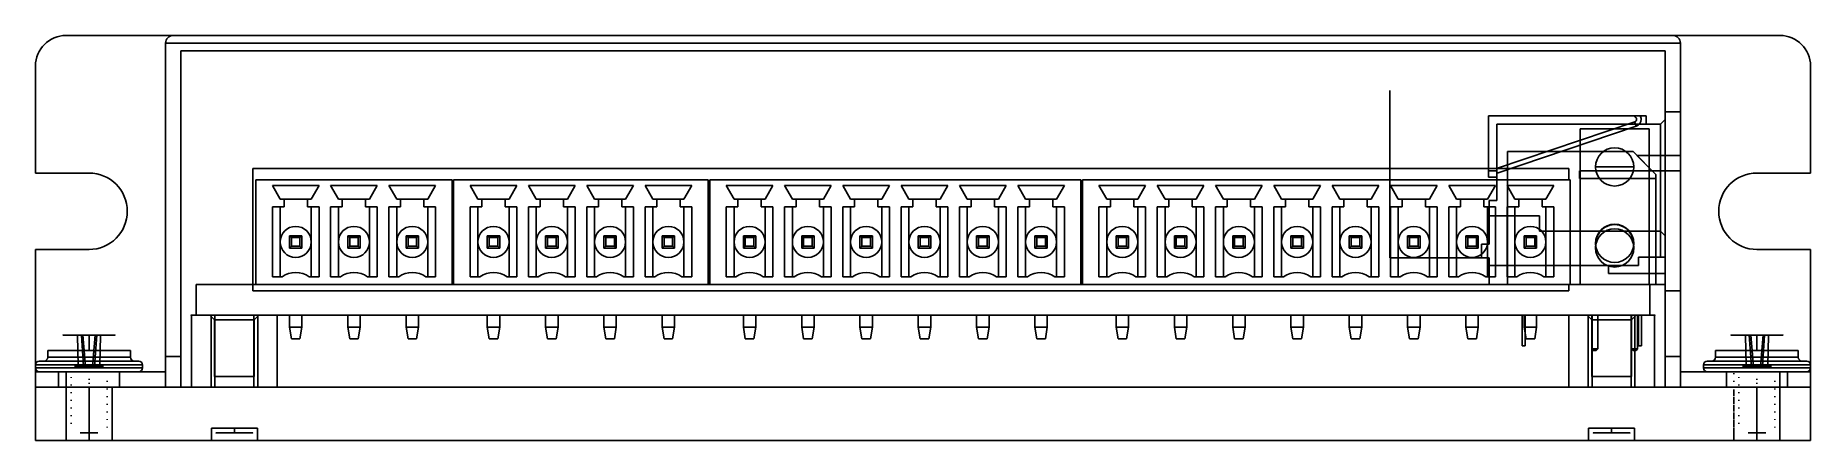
# Model space of a CAD drawing. Header units: metres. Extents: x -0.058 to 0.058, y -0.004 to 0.023.
import ezdxf

# ---------------------------------------------------------------- set-up
doc = ezdxf.new("R2010")
doc.units = ezdxf.units.M
doc.header["$MEASUREMENT"] = 0
doc.layers.get('0').update_dxf_attribs({"color": 8, "linetype": 'CONTINUOUS'})

msp = doc.modelspace()

# ---------------------------------------------------------------- linework, layer by layer
at = {"extrusion": (0, 0, -1)}
for p, q in [((-0.049, 0.023, -0.0657), (-0.056, 0.023, -0.0657)), ((-0.0495, 0.0225, -0.0657), (-0.0495, 0.002, -0.0657)), ((-0.0495, 0.0225), (-0.0495, 0)), ((0.0495, 0.0225), (-0.0495, 0.0225)), ((0.056, 0.023, -0.0657), (0.049, 0.023, -0.0657)), ((0.0495, 0.0225, -0.0657), (0.0495, 0.002, -0.0657)), ((0.0495, 0), (0.0495, 0.0225)), ((-0.058, 0.021, -0.0657), (-0.058, 0.014, -0.0657)), ((-0.0485, 0.002, -0.0657), (-0.0485, 0.022, -0.0657)), ((-0.0485, 0.022, -0.0657), (0.0485, 0.022, -0.0657)), ((0.0485, 0.022, -0.0657), (0.0485, 0.002, -0.0657)), ((0.058, 0.014, -0.0657), (0.058, 0.021, -0.0657)), ((0.0305, 0.0194, -0.0449), (0.0305, 0.008446196498659, -0.0449)), ((0.0485, 0.018, -0.0449), (0.0485, 0.01941, -0.0449)), ((0.03695, 0.01774616213, -0.05523), (0.03695, 0.01372536280958, -0.05523)), ((0.04725, 0.01774616213, -0.05523), (0.03695, 0.01774616213, -0.05523)), ((0.03695, 0.01774616213, -0.05418), (0.03695, 0.01372536280958, -0.05418)), ((0.04725, 0.01774616213, -0.05418), (0.03695, 0.01774616213, -0.05418)), ((0.03695, 0.01774616213, -0.05313), (0.03695, 0.01372536280958, -0.05313)), ((0.04725, 0.01774616213, -0.05313), (0.03695, 0.01774616213, -0.05313)), ((0.03695, 0.01774616213, -0.05208), (0.03695, 0.01372536280958, -0.05208)), ((0.04725, 0.01774616213, -0.05208), (0.03695, 0.01774616213, -0.05208)), ((0.03695, 0.01774616213, -0.05103), (0.03695, 0.01372536280958, -0.05103)), ((0.04725, 0.01774616213, -0.05103), (0.03695, 0.01774616213, -0.05103)), ((0.03695, 0.01774616213, -0.04998), (0.03695, 0.01372536280958, -0.04998)), ((0.04725, 0.01774616213, -0.04998), (0.03695, 0.01774616213, -0.04998)), ((0.03695, 0.01774616213, -0.04893), (0.03695, 0.01372536280958, -0.04893)), ((0.04725, 0.01774616213, -0.04893), (0.03695, 0.01774616213, -0.04893)), ((0.03695, 0.01774616213, -0.04788), (0.03695, 0.01372536280958, -0.04788)), ((0.04725, 0.01774616213, -0.04788), (0.03695, 0.01774616213, -0.04788)), ((0.04725, 0.01774616213, -0.05523), (0.04725, 0.0172, -0.05523)), ((0.04725, 0.01774616213, -0.05418), (0.04725, 0.0172, -0.05418)), ((0.04725, 0.01774616213, -0.05313), (0.04725, 0.0172, -0.05313)), ((0.04725, 0.01774616213, -0.05208), (0.04725, 0.0172, -0.05208)), ((0.04725, 0.01774616213, -0.05103), (0.04725, 0.0172, -0.05103)), ((0.04725, 0.01774616213, -0.04998), (0.04725, 0.0172, -0.04998)), ((0.04725, 0.01774616213, -0.04893), (0.04725, 0.0172, -0.04893)), ((0.04725, 0.01774616213, -0.04788), (0.04725, 0.0172, -0.04788)), ((0.0485, 0.0067, -0.0449), (0.0485, 0.018, -0.0449)), ((0.0485, 0.0063, -0.0584), (0.0485, 0.018, -0.0584)), ((0.0485, 0.018, -0.0584), (0.0495, 0.018, -0.0584)), ((0.0495, 0.018, -0.0584), (0.0495, 0.0063, -0.0584)), ((0.0375, 0.0172, -0.056275), (0.0375, 0.0122, -0.056275)), ((0.0375, 0.0172, -0.056275), (0.0482, 0.0172, -0.056275)), ((0.04725, 0.0172, -0.05523), (0.0375, 0.0172, -0.05523)), ((0.0375, 0.0172, -0.05523), (0.0375, 0.01372536280958, -0.05523)), ((0.04725, 0.0172, -0.05418), (0.0375, 0.0172, -0.05418)), ((0.0375, 0.0172, -0.05418), (0.0375, 0.01372536280958, -0.05418)), ((0.04725, 0.0172, -0.05313), (0.0375, 0.0172, -0.05313)), ((0.0375, 0.0172, -0.05313), (0.0375, 0.01372536280958, -0.05313)), ((0.04725, 0.0172, -0.05208), (0.0375, 0.0172, -0.05208)), ((0.0375, 0.0172, -0.05208), (0.0375, 0.01372536280958, -0.05208)), ((0.04725, 0.0172, -0.05103), (0.0375, 0.0172, -0.05103)), ((0.0375, 0.0172, -0.05103), (0.0375, 0.01372536280958, -0.05103)), ((0.04725, 0.0172, -0.04998), (0.0375, 0.0172, -0.04998)), ((0.0375, 0.0172, -0.04998), (0.0375, 0.01372536280958, -0.04998)), ((0.04725, 0.0172, -0.04893), (0.0375, 0.0172, -0.04893)), ((0.0375, 0.0172, -0.04893), (0.0375, 0.01372536280958, -0.04893)), ((0.04725, 0.0172, -0.04788), (0.0375, 0.0172, -0.04788)), ((0.0375, 0.0172, -0.04788), (0.0375, 0.01372536280958, -0.04788)), ((0.04295, 0.0169, -0.002), (0.04295, 0.0067, -0.002)), ((0.04745, 0.0169, -0.002), (0.04295, 0.0169, -0.002)), ((0.04745, 0.0067, -0.002), (0.04745, 0.0169, -0.002)), ((0.0482, 0.0172, -0.056275), (0.0482, 0.0102, -0.056275)), ((0.0382, 0.0154, -0.0377), (0.0382, 0.0067, -0.0377)), ((0.0464, 0.0154, -0.0377), (0.0382, 0.0154, -0.0377)), ((0.0464, 0.0154, -0.0377), (0.0479, 0.0139, -0.0377)), ((0.04765, 0.01415, -0.04162), (0.04665, 0.01515, -0.04162)), ((0.0495, 0.01515, -0.04162), (0.04665, 0.01515, -0.04162)), ((0.04765, 0.01415, -0.03908), (0.04665, 0.01515, -0.03908)), ((0.0495, 0.01515, -0.03908), (0.04665, 0.01515, -0.03908)), ((0.0495, 0.01415, -0.04162), (0.0495, 0.01515, -0.04162)), ((0.0495, 0.01415, -0.03908), (0.0495, 0.01515, -0.03908)), ((-0.058, 0.014, -0.0657), (-0.0545, 0.014, -0.0657)), ((-0.0438, 0.0143), (0.0422, 0.0143)), ((-0.0438, 0.0063), (-0.0438, 0.0143)), ((0.0422, 0.0143), (0.0422, 0.013558)), ((0.0429, 0.01415, -0.04302), (0.04765, 0.01415, -0.04302)), ((0.0429, 0.01415, -0.04302), (0.0429, 0.01365, -0.04302)), ((0.04765, 0.01415, -0.04048), (0.0429, 0.01415, -0.04048)), ((0.0429, 0.01415, -0.04048), (0.0429, 0.01365, -0.04048)), ((0.0495, 0.01415, -0.04162), (0.04765, 0.01415, -0.04162)), ((0.04765, 0.01415, -0.04302), (0.0479, 0.0139, -0.04302)), ((0.04765, 0.01415, -0.04048), (0.0479, 0.0139, -0.04048)), ((0.0495, 0.01415, -0.03908), (0.04765, 0.01415, -0.03908)), ((0.0545, 0.014, -0.0657), (0.058, 0.014, -0.0657)), ((-0.030773, 0.013558), (-0.0436, 0.013558)), ((-0.0436, 0.0067), (-0.0436, 0.013558)), ((-0.0425205, 0.013177), (-0.0394725, 0.013177)), ((-0.0425205, 0.013177), (-0.0420125, 0.012288)), ((-0.0425205, 0.013177, -0.008128), (-0.0394725, 0.013177, -0.008128)), ((-0.0420125, 0.012288, -0.008128), (-0.0425205, 0.013177, -0.008128)), ((-0.0399805, 0.012288), (-0.0394725, 0.013177)), ((-0.0394725, 0.013177, -0.008128), (-0.0399805, 0.012288, -0.008128)), ((-0.0387105, 0.013177), (-0.0356625, 0.013177)), ((-0.0387105, 0.013177), (-0.0382025, 0.012288)), ((-0.0356625, 0.013177, -0.008128), (-0.0387105, 0.013177, -0.008128)), ((-0.0382025, 0.012288, -0.008128), (-0.0387105, 0.013177, -0.008128)), ((-0.0361705, 0.012288), (-0.0356625, 0.013177)), ((-0.0356625, 0.013177, -0.008128), (-0.0361705, 0.012288, -0.008128)), ((-0.0349005, 0.013177), (-0.0318525, 0.013177)), ((-0.0349005, 0.013177), (-0.0343925, 0.012288)), ((-0.0349005, 0.013177, -0.008128), (-0.0318525, 0.013177, -0.008128)), ((-0.0343925, 0.012288, -0.008128), (-0.0349005, 0.013177, -0.008128)), ((-0.0323605, 0.012288), (-0.0318525, 0.013177)), ((-0.0318525, 0.013177, -0.008128), (-0.0323605, 0.012288, -0.008128)), ((-0.030773, 0.013558), (-0.030773, 0.0067)), ((-0.014036, 0.013558), (-0.030673, 0.013558)), ((-0.030673, 0.0067), (-0.030673, 0.013558)), ((-0.0295935, 0.013177), (-0.0265455, 0.013177)), ((-0.0295935, 0.013177), (-0.0290855, 0.012288)), ((-0.0295935, 0.013177, -0.008128), (-0.0265455, 0.013177, -0.008128)), ((-0.0290855, 0.012288, -0.008128), (-0.0295935, 0.013177, -0.008128)), ((-0.0270535, 0.012288), (-0.0265455, 0.013177)), ((-0.0265455, 0.013177, -0.008128), (-0.0270535, 0.012288, -0.008128)), ((-0.0257835, 0.013177), (-0.0227355, 0.013177)), ((-0.0257835, 0.013177), (-0.0252755, 0.012288)), ((-0.0257835, 0.013177, -0.008128), (-0.0227355, 0.013177, -0.008128)), ((-0.0252755, 0.012288, -0.008128), (-0.0257835, 0.013177, -0.008128)), ((-0.0232435, 0.012288), (-0.0227355, 0.013177)), ((-0.0227355, 0.013177, -0.008128), (-0.0232435, 0.012288, -0.008128)), ((-0.0219735, 0.013177), (-0.0189255, 0.013177)), ((-0.0219735, 0.013177), (-0.0214655, 0.012288)), ((-0.0219735, 0.013177, -0.008128), (-0.0189255, 0.013177, -0.008128)), ((-0.0214655, 0.012288, -0.008128), (-0.0219735, 0.013177, -0.008128)), ((-0.0194335, 0.012288), (-0.0189255, 0.013177)), ((-0.0189255, 0.013177, -0.008128), (-0.0194335, 0.012288, -0.008128)), ((-0.0181635, 0.013177), (-0.0151155, 0.013177)), ((-0.0181635, 0.013177), (-0.0176555, 0.012288)), ((-0.0181635, 0.013177, -0.008128), (-0.0151155, 0.013177, -0.008128)), ((-0.0176555, 0.012288, -0.008128), (-0.0181635, 0.013177, -0.008128)), ((-0.0156235, 0.012288), (-0.0151155, 0.013177)), ((-0.0151155, 0.013177, -0.008128), (-0.0156235, 0.012288, -0.008128)), ((-0.014036, 0.013558), (-0.014036, 0.0067)), ((0.010321, 0.013558), (-0.013936, 0.013558)), ((-0.013936, 0.013558), (-0.013936, 0.0067)), ((-0.0128565, 0.013177), (-0.009808499999997, 0.013177)), ((-0.0128565, 0.013177), (-0.0123485, 0.012288)), ((-0.0128565, 0.013177, -0.008128), (-0.009808499999997, 0.013177, -0.008128)), ((-0.0123485, 0.012288, -0.008128), (-0.0128565, 0.013177, -0.008128)), ((-0.0103165, 0.012288), (-0.009808499999997, 0.013177)), ((-0.009808499999997, 0.013177, -0.008128), (-0.0103165, 0.012288, -0.008128)), ((-0.009046500000003, 0.013177), (-0.005998499999997, 0.013177)), ((-0.009046500000003, 0.013177), (-0.008538499999997, 0.012288)), ((-0.009046500000003, 0.013177, -0.008128), (-0.005998499999997, 0.013177, -0.008128)), ((-0.008538499999997, 0.012288, -0.008128), (-0.009046500000003, 0.013177, -0.008128)), ((-0.006506500000003, 0.012288), (-0.005998499999997, 0.013177)), ((-0.005998499999997, 0.013177, -0.008128), (-0.006506500000003, 0.012288, -0.008128)), ((-0.005236500000003, 0.013177), (-0.002188499999998, 0.013177)), ((-0.005236500000003, 0.013177), (-0.004728499999997, 0.012288)), ((-0.005236500000003, 0.013177, -0.008128), (-0.002188499999998, 0.013177, -0.008128)), ((-0.004728499999997, 0.012288, -0.008128), (-0.005236500000003, 0.013177, -0.008128)), ((-0.002696500000002, 0.012288), (-0.002188499999998, 0.013177)), ((-0.002188499999998, 0.013177, -0.008128), (-0.002696500000002, 0.012288, -0.008128)), ((-0.001426500000002, 0.013177), (0.001621500000003, 0.013177)), ((-0.001426500000002, 0.013177), (-0.000918499999998, 0.012288)), ((-0.001426500000002, 0.013177, -0.008128), (0.001621500000003, 0.013177, -0.008128)), ((-0.000918499999998, 0.012288, -0.008128), (-0.001426500000002, 0.013177, -0.008128)), ((0.001113499999997, 0.012288), (0.001621500000003, 0.013177)), ((0.001621500000003, 0.013177, -0.008128), (0.001113499999997, 0.012288, -0.008128)), ((0.002383499999997, 0.013177), (0.005431500000003, 0.013177)), ((0.002383499999997, 0.013177), (0.002891500000003, 0.012288)), ((0.002383499999997, 0.013177, -0.008128), (0.005431500000003, 0.013177, -0.008128)), ((0.002891500000003, 0.012288, -0.008128), (0.002383499999997, 0.013177, -0.008128)), ((0.004923499999997, 0.012288), (0.005431500000003, 0.013177)), ((0.005431500000003, 0.013177, -0.008128), (0.004923499999997, 0.012288, -0.008128)), ((0.006193499999997, 0.013177), (0.009241500000003, 0.013177)), ((0.006193499999997, 0.013177), (0.006701500000003, 0.012288)), ((0.006193499999997, 0.013177, -0.008128), (0.009241500000003, 0.013177, -0.008128)), ((0.006701500000003, 0.012288, -0.008128), (0.006193499999997, 0.013177, -0.008128)), ((0.008733499999997, 0.012288), (0.009241500000003, 0.013177)), ((0.009241500000003, 0.013177, -0.008128), (0.008733499999997, 0.012288, -0.008128)), ((0.010321, 0.0067), (0.010321, 0.013558)), ((0.010421, 0.013558), (0.010421, 0.0067)), ((0.0422, 0.013558), (0.010421, 0.013558)), ((0.0115005, 0.013177), (0.0145485, 0.013177)), ((0.0115005, 0.013177), (0.0120085, 0.012288)), ((0.0115005, 0.013177, -0.008128), (0.0145485, 0.013177, -0.008128)), ((0.0120085, 0.012288, -0.008128), (0.0115005, 0.013177, -0.008128)), ((0.0140405, 0.012288), (0.0145485, 0.013177)), ((0.0145485, 0.013177, -0.008128), (0.0140405, 0.012288, -0.008128)), ((0.0153105, 0.013177), (0.0183585, 0.013177)), ((0.0153105, 0.013177), (0.0158185, 0.012288)), ((0.0153105, 0.013177, -0.008128), (0.0183585, 0.013177, -0.008128)), ((0.0158185, 0.012288, -0.008128), (0.0153105, 0.013177, -0.008128)), ((0.0178505, 0.012288), (0.0183585, 0.013177)), ((0.0183585, 0.013177, -0.008128), (0.0178505, 0.012288, -0.008128)), ((0.0191205, 0.013177), (0.0221685, 0.013177)), ((0.0191205, 0.013177), (0.0196285, 0.012288)), ((0.0191205, 0.013177, -0.008128), (0.0221685, 0.013177, -0.008128)), ((0.0196285, 0.012288, -0.008128), (0.0191205, 0.013177, -0.008128)), ((0.0216605, 0.012288), (0.0221685, 0.013177)), ((0.0221685, 0.013177, -0.008128), (0.0216605, 0.012288, -0.008128)), ((0.0229305, 0.013177), (0.0259785, 0.013177)), ((0.0229305, 0.013177), (0.0234385, 0.012288)), ((0.0229305, 0.013177, -0.008128), (0.0259785, 0.013177, -0.008128)), ((0.0234385, 0.012288, -0.008128), (0.0229305, 0.013177, -0.008128)), ((0.0254705, 0.012288), (0.0259785, 0.013177)), ((0.0259785, 0.013177, -0.008128), (0.0254705, 0.012288, -0.008128)), ((0.0267405, 0.013177), (0.0297885, 0.013177)), ((0.0267405, 0.013177), (0.0272485, 0.012288)), ((0.0267405, 0.013177, -0.008128), (0.0297885, 0.013177, -0.008128)), ((0.0272485, 0.012288, -0.008128), (0.0267405, 0.013177, -0.008128)), ((0.0292805, 0.012288), (0.0297885, 0.013177)), ((0.0297885, 0.013177, -0.008128), (0.0292805, 0.012288, -0.008128)), ((0.0305505, 0.013177), (0.0335985, 0.013177)), ((0.0305505, 0.013177), (0.0310585, 0.012288)), ((0.0305505, 0.013177, -0.008128), (0.0335985, 0.013177, -0.008128)), ((0.0310585, 0.012288, -0.008128), (0.0305505, 0.013177, -0.008128)), ((0.0330905, 0.012288), (0.0335985, 0.013177)), ((0.0335985, 0.013177, -0.008128), (0.0330905, 0.012288, -0.008128)), ((0.0343605, 0.013177), (0.0374085, 0.013177)), ((0.0343605, 0.013177), (0.0348685, 0.012288)), ((0.0343605, 0.013177, -0.008128), (0.0374085, 0.013177, -0.008128)), ((0.0348685, 0.012288, -0.008128), (0.0343605, 0.013177, -0.008128)), ((0.0369005, 0.012288), (0.0374085, 0.013177)), ((0.0374085, 0.013177, -0.008128), (0.0369005, 0.012288, -0.008128)), ((0.03695, 0.01372536280958, -0.05523), (0.0375, 0.01372536280958, -0.05523)), ((0.03695, 0.01372536280958, -0.05418), (0.0375, 0.01372536280958, -0.05418)), ((0.03695, 0.01372536280958, -0.05313), (0.0375, 0.01372536280958, -0.05313)), ((0.03695, 0.01372536280958, -0.05208), (0.0375, 0.01372536280958, -0.05208)), ((0.03695, 0.01372536280958, -0.05103), (0.0375, 0.01372536280958, -0.05103)), ((0.03695, 0.01372536280958, -0.04998), (0.0375, 0.01372536280958, -0.04998)), ((0.03695, 0.01372536280958, -0.04893), (0.0375, 0.01372536280958, -0.04893)), ((0.03695, 0.01372536280958, -0.04788), (0.0375, 0.01372536280958, -0.04788)), ((0.0381705, 0.013177), (0.0412185, 0.013177)), ((0.0381705, 0.013177), (0.0386785, 0.012288)), ((0.0381705, 0.013177, -0.008128), (0.0412185, 0.013177, -0.008128)), ((0.0386785, 0.012288, -0.008128), (0.0381705, 0.013177, -0.008128)), ((0.0407105, 0.012288), (0.0412185, 0.013177)), ((0.0412185, 0.013177, -0.008128), (0.0407105, 0.012288, -0.008128)), ((0.0479, 0.01365, -0.04302), (0.0429, 0.01365, -0.04302)), ((0.0429, 0.01365, -0.04048), (0.0479, 0.01365, -0.04048)), ((0.0479, 0.0067, -0.0377), (0.0479, 0.0139, -0.0377)), ((0.0479, 0.0139, -0.04302), (0.0479, 0.01365, -0.04302)), ((0.0479, 0.0139, -0.04048), (0.0479, 0.01365, -0.04048)), ((-0.0425205, 0.01178), (-0.0417585, 0.01178)), ((-0.0425205, 0.007208), (-0.0425205, 0.01178)), ((-0.0425205, 0.01178, -0.008128), (-0.0420125, 0.01178, -0.008128)), ((-0.0425205, 0.007208, -0.008128), (-0.0425205, 0.01178, -0.008128)), ((-0.0417585, 0.012288), (-0.0420125, 0.012288)), ((-0.0420125, 0.012288, -0.008128), (-0.0399805, 0.012288, -0.008128)), ((-0.0420125, 0.01178, -0.006985), (-0.0420125, 0.009494, -0.006985)), ((-0.0417585, 0.01178, -0.006985), (-0.0420125, 0.01178, -0.006985)), ((-0.0420125, 0.01178, -0.008128), (-0.0420125, 0.007208, -0.008128)), ((-0.0417585, 0.01178), (-0.0417585, 0.012288)), ((-0.0417585, 0.012288, -0.006985), (-0.0417585, 0.01178, -0.006985)), ((-0.0417585, 0.012288, -0.006985), (-0.0402345, 0.012288, -0.006985)), ((-0.0402345, 0.012288), (-0.0402345, 0.01178)), ((-0.0399805, 0.012288), (-0.0402345, 0.012288)), ((-0.0402345, 0.01178, -0.006985), (-0.0402345, 0.012288, -0.006985)), ((-0.0402345, 0.01178), (-0.0394725, 0.01178)), ((-0.0399805, 0.01178, -0.006985), (-0.0402345, 0.01178, -0.006985)), ((-0.0399805, 0.009494, -0.006985), (-0.0399805, 0.01178, -0.006985)), ((-0.0399805, 0.007208, -0.008128), (-0.0399805, 0.01178, -0.008128)), ((-0.0394725, 0.01178, -0.008128), (-0.0399805, 0.01178, -0.008128)), ((-0.0394725, 0.01178), (-0.0394725, 0.007208)), ((-0.0394725, 0.007208, -0.008128), (-0.0394725, 0.01178, -0.008128)), ((-0.0387105, 0.01178), (-0.0379485, 0.01178)), ((-0.0387105, 0.007208), (-0.0387105, 0.01178)), ((-0.0387105, 0.01178, -0.008128), (-0.0382025, 0.01178, -0.008128)), ((-0.0387105, 0.007208, -0.008128), (-0.0387105, 0.01178, -0.008128)), ((-0.0379485, 0.012288), (-0.0382025, 0.012288)), ((-0.0361705, 0.012288, -0.008128), (-0.0382025, 0.012288, -0.008128)), ((-0.0382025, 0.01178, -0.006985), (-0.0382025, 0.009494, -0.006985)), ((-0.0379485, 0.01178, -0.006985), (-0.0382025, 0.01178, -0.006985)), ((-0.0382025, 0.01178, -0.008128), (-0.0382025, 0.007208, -0.008128)), ((-0.0379485, 0.01178), (-0.0379485, 0.012288)), ((-0.0364245, 0.012288, -0.006985), (-0.0379485, 0.012288, -0.006985)), ((-0.0379485, 0.012288, -0.006985), (-0.0379485, 0.01178, -0.006985)), ((-0.0364245, 0.012288), (-0.0364245, 0.01178)), ((-0.0361705, 0.012288), (-0.0364245, 0.012288)), ((-0.0364245, 0.01178, -0.006985), (-0.0364245, 0.012288, -0.006985)), ((-0.0364245, 0.01178), (-0.0356625, 0.01178)), ((-0.0361705, 0.01178, -0.006985), (-0.0364245, 0.01178, -0.006985)), ((-0.0361705, 0.009494, -0.006985), (-0.0361705, 0.01178, -0.006985)), ((-0.0361705, 0.01178, -0.008128), (-0.0356625, 0.01178, -0.008128)), ((-0.0361705, 0.007208, -0.008128), (-0.0361705, 0.01178, -0.008128)), ((-0.0356625, 0.01178), (-0.0356625, 0.007208)), ((-0.0356625, 0.01178, -0.008128), (-0.0356625, 0.007208, -0.008128)), ((-0.0349005, 0.01178), (-0.0341385, 0.01178)), ((-0.0349005, 0.007208), (-0.0349005, 0.01178)), ((-0.0349005, 0.01178, -0.008128), (-0.0349005, 0.007208, -0.008128)), ((-0.0343925, 0.01178, -0.008128), (-0.0349005, 0.01178, -0.008128)), ((-0.0341385, 0.012288), (-0.0343925, 0.012288)), ((-0.0343925, 0.012288, -0.008128), (-0.0323605, 0.012288, -0.008128)), ((-0.0343925, 0.01178, -0.006985), (-0.0343925, 0.009494, -0.006985)), ((-0.0341385, 0.01178, -0.006985), (-0.0343925, 0.01178, -0.006985)), ((-0.0343925, 0.01178, -0.008128), (-0.0343925, 0.007208, -0.008128)), ((-0.0341385, 0.01178), (-0.0341385, 0.012288)), ((-0.0341385, 0.012288, -0.006985), (-0.0341385, 0.01178, -0.006985)), ((-0.0341385, 0.012288, -0.006985), (-0.0326145, 0.012288, -0.006985)), ((-0.0326145, 0.012288), (-0.0326145, 0.01178)), ((-0.0323605, 0.012288), (-0.0326145, 0.012288)), ((-0.0326145, 0.01178, -0.006985), (-0.0326145, 0.012288, -0.006985)), ((-0.0326145, 0.01178), (-0.0318525, 0.01178)), ((-0.0323605, 0.01178, -0.006985), (-0.0326145, 0.01178, -0.006985)), ((-0.0323605, 0.009494, -0.006985), (-0.0323605, 0.01178, -0.006985)), ((-0.0323605, 0.01178, -0.008128), (-0.0318525, 0.01178, -0.008128)), ((-0.0323605, 0.007208, -0.008128), (-0.0323605, 0.01178, -0.008128)), ((-0.0318525, 0.01178), (-0.0318525, 0.007208)), ((-0.0318525, 0.01178, -0.008128), (-0.0318525, 0.007208, -0.008128)), ((-0.0295935, 0.01178), (-0.0288315, 0.01178)), ((-0.0295935, 0.007208), (-0.0295935, 0.01178)), ((-0.0295935, 0.01178, -0.008128), (-0.0290855, 0.01178, -0.008128)), ((-0.0295935, 0.007208, -0.008128), (-0.0295935, 0.01178, -0.008128)), ((-0.0288315, 0.012288), (-0.0290855, 0.012288)), ((-0.0290855, 0.012288, -0.008128), (-0.0270535, 0.012288, -0.008128)), ((-0.0290855, 0.01178, -0.006985), (-0.0290855, 0.009494, -0.006985)), ((-0.0288315, 0.01178, -0.006985), (-0.0290855, 0.01178, -0.006985)), ((-0.0290855, 0.01178, -0.008128), (-0.0290855, 0.007208, -0.008128)), ((-0.0288315, 0.01178), (-0.0288315, 0.012288)), ((-0.0288315, 0.012288, -0.006985), (-0.0288315, 0.01178, -0.006985)), ((-0.0288315, 0.012288, -0.006985), (-0.0273075, 0.012288, -0.006985)), ((-0.0273075, 0.012288), (-0.0273075, 0.01178)), ((-0.0270535, 0.012288), (-0.0273075, 0.012288)), ((-0.0273075, 0.01178, -0.006985), (-0.0273075, 0.012288, -0.006985)), ((-0.0273075, 0.01178), (-0.0265455, 0.01178)), ((-0.0270535, 0.01178, -0.006985), (-0.0273075, 0.01178, -0.006985)), ((-0.0270535, 0.009494, -0.006985), (-0.0270535, 0.01178, -0.006985)), ((-0.0270535, 0.007208, -0.008128), (-0.0270535, 0.01178, -0.008128)), ((-0.0265455, 0.01178, -0.008128), (-0.0270535, 0.01178, -0.008128)), ((-0.0265455, 0.01178), (-0.0265455, 0.007208)), ((-0.0265455, 0.007208, -0.008128), (-0.0265455, 0.01178, -0.008128)), ((-0.0257835, 0.01178), (-0.0250215, 0.01178)), ((-0.0257835, 0.007208), (-0.0257835, 0.01178)), ((-0.0257835, 0.01178, -0.008128), (-0.0252755, 0.01178, -0.008128)), ((-0.0257835, 0.007208, -0.008128), (-0.0257835, 0.01178, -0.008128)), ((-0.0250215, 0.012288), (-0.0252755, 0.012288)), ((-0.0252755, 0.012288, -0.008128), (-0.0232435, 0.012288, -0.008128)), ((-0.0252755, 0.01178, -0.006985), (-0.0252755, 0.009494, -0.006985)), ((-0.0250215, 0.01178, -0.006985), (-0.0252755, 0.01178, -0.006985)), ((-0.0252755, 0.01178, -0.008128), (-0.0252755, 0.007208, -0.008128)), ((-0.0250215, 0.01178), (-0.0250215, 0.012288)), ((-0.0250215, 0.012288, -0.006985), (-0.0250215, 0.01178, -0.006985)), ((-0.0250215, 0.012288, -0.006985), (-0.0234975, 0.012288, -0.006985)), ((-0.0234975, 0.012288), (-0.0234975, 0.01178)), ((-0.0232435, 0.012288), (-0.0234975, 0.012288)), ((-0.0234975, 0.01178, -0.006985), (-0.0234975, 0.012288, -0.006985)), ((-0.0234975, 0.01178), (-0.0227355, 0.01178)), ((-0.0232435, 0.01178, -0.006985), (-0.0234975, 0.01178, -0.006985)), ((-0.0232435, 0.009494, -0.006985), (-0.0232435, 0.01178, -0.006985)), ((-0.0232435, 0.007208, -0.008128), (-0.0232435, 0.01178, -0.008128)), ((-0.0227355, 0.01178, -0.008128), (-0.0232435, 0.01178, -0.008128)), ((-0.0227355, 0.01178), (-0.0227355, 0.007208)), ((-0.0227355, 0.007208, -0.008128), (-0.0227355, 0.01178, -0.008128)), ((-0.0219735, 0.01178), (-0.0212115, 0.01178)), ((-0.0219735, 0.007208), (-0.0219735, 0.01178)), ((-0.0219735, 0.01178, -0.008128), (-0.0219735, 0.007208, -0.008128)), ((-0.0214655, 0.01178, -0.008128), (-0.0219735, 0.01178, -0.008128)), ((-0.0212115, 0.012288), (-0.0214655, 0.012288)), ((-0.0214655, 0.012288, -0.008128), (-0.0194335, 0.012288, -0.008128)), ((-0.0214655, 0.01178, -0.006985), (-0.0214655, 0.009494, -0.006985)), ((-0.0212115, 0.01178, -0.006985), (-0.0214655, 0.01178, -0.006985)), ((-0.0214655, 0.01178, -0.008128), (-0.0214655, 0.007208, -0.008128)), ((-0.0212115, 0.01178), (-0.0212115, 0.012288)), ((-0.0212115, 0.012288, -0.006985), (-0.0212115, 0.01178, -0.006985)), ((-0.0212115, 0.012288, -0.006985), (-0.0196875, 0.012288, -0.006985)), ((-0.0196875, 0.012288), (-0.0196875, 0.01178)), ((-0.0194335, 0.012288), (-0.0196875, 0.012288)), ((-0.0196875, 0.01178, -0.006985), (-0.0196875, 0.012288, -0.006985)), ((-0.0196875, 0.01178), (-0.0189255, 0.01178)), ((-0.0194335, 0.01178, -0.006985), (-0.0196875, 0.01178, -0.006985)), ((-0.0194335, 0.009494, -0.006985), (-0.0194335, 0.01178, -0.006985)), ((-0.0194335, 0.01178, -0.008128), (-0.0189255, 0.01178, -0.008128)), ((-0.0194335, 0.007208, -0.008128), (-0.0194335, 0.01178, -0.008128)), ((-0.0189255, 0.01178), (-0.0189255, 0.007208)), ((-0.0189255, 0.01178, -0.008128), (-0.0189255, 0.007208, -0.008128)), ((-0.0181635, 0.01178), (-0.0174015, 0.01178)), ((-0.0181635, 0.007208), (-0.0181635, 0.01178)), ((-0.0181635, 0.01178, -0.008128), (-0.0181635, 0.007208, -0.008128)), ((-0.0176555, 0.01178, -0.008128), (-0.0181635, 0.01178, -0.008128)), ((-0.0174015, 0.012288), (-0.0176555, 0.012288)), ((-0.0176555, 0.012288, -0.008128), (-0.0156235, 0.012288, -0.008128)), ((-0.0176555, 0.01178, -0.006985), (-0.0176555, 0.009494, -0.006985)), ((-0.0174015, 0.01178, -0.006985), (-0.0176555, 0.01178, -0.006985)), ((-0.0176555, 0.01178, -0.008128), (-0.0176555, 0.007208, -0.008128)), ((-0.0174015, 0.01178), (-0.0174015, 0.012288)), ((-0.0174015, 0.012288, -0.006985), (-0.0174015, 0.01178, -0.006985)), ((-0.0174015, 0.012288, -0.006985), (-0.0158775, 0.012288, -0.006985)), ((-0.0158775, 0.012288), (-0.0158775, 0.01178)), ((-0.0156235, 0.012288), (-0.0158775, 0.012288)), ((-0.0158775, 0.01178, -0.006985), (-0.0158775, 0.012288, -0.006985)), ((-0.0158775, 0.01178), (-0.0151155, 0.01178)), ((-0.0156235, 0.01178, -0.006985), (-0.0158775, 0.01178, -0.006985)), ((-0.0156235, 0.009494, -0.006985), (-0.0156235, 0.01178, -0.006985)), ((-0.0156235, 0.01178, -0.008128), (-0.0151155, 0.01178, -0.008128)), ((-0.0156235, 0.007208, -0.008128), (-0.0156235, 0.01178, -0.008128)), ((-0.0151155, 0.01178), (-0.0151155, 0.007208)), ((-0.0151155, 0.01178, -0.008128), (-0.0151155, 0.007208, -0.008128)), ((-0.0128565, 0.01178), (-0.0120945, 0.01178)), ((-0.0128565, 0.007208), (-0.0128565, 0.01178)), ((-0.0128565, 0.01178, -0.008128), (-0.0123485, 0.01178, -0.008128)), ((-0.0128565, 0.007208, -0.008128), (-0.0128565, 0.01178, -0.008128)), ((-0.0120945, 0.012288), (-0.0123485, 0.012288)), ((-0.0123485, 0.012288, -0.008128), (-0.0103165, 0.012288, -0.008128)), ((-0.0123485, 0.01178, -0.006985), (-0.0123485, 0.009494, -0.006985)), ((-0.0120945, 0.01178, -0.006985), (-0.0123485, 0.01178, -0.006985)), ((-0.0123485, 0.01178, -0.008128), (-0.0123485, 0.007208, -0.008128)), ((-0.0120945, 0.01178), (-0.0120945, 0.012288)), ((-0.0120945, 0.012288, -0.006985), (-0.0120945, 0.01178, -0.006985)), ((-0.0120945, 0.012288, -0.006985), (-0.0105705, 0.012288, -0.006985)), ((-0.0105705, 0.012288), (-0.0105705, 0.01178)), ((-0.0103165, 0.012288), (-0.0105705, 0.012288)), ((-0.0105705, 0.01178, -0.006985), (-0.0105705, 0.012288, -0.006985)), ((-0.0105705, 0.01178), (-0.0098085, 0.01178)), ((-0.0103165, 0.01178, -0.006985), (-0.0105705, 0.01178, -0.006985)), ((-0.0103165, 0.009494, -0.006985), (-0.0103165, 0.01178, -0.006985)), ((-0.0103165, 0.007208, -0.008128), (-0.0103165, 0.01178, -0.008128)), ((-0.0098085, 0.01178, -0.008128), (-0.0103165, 0.01178, -0.008128)), ((-0.0098085, 0.01178), (-0.0098085, 0.007208)), ((-0.0098085, 0.007208, -0.008128), (-0.0098085, 0.01178, -0.008128)), ((-0.0090465, 0.01178), (-0.0082845, 0.01178)), ((-0.0090465, 0.007208), (-0.0090465, 0.01178)), ((-0.0090465, 0.01178, -0.008128), (-0.0085385, 0.01178, -0.008128)), ((-0.0090465, 0.007208, -0.008128), (-0.0090465, 0.01178, -0.008128)), ((-0.0082845, 0.012288), (-0.008538499999997, 0.012288)), ((-0.008538499999997, 0.012288, -0.008128), (-0.006506500000003, 0.012288, -0.008128)), ((-0.0085385, 0.01178, -0.006985), (-0.0085385, 0.009494, -0.006985)), ((-0.0082845, 0.01178, -0.006985), (-0.0085385, 0.01178, -0.006985)), ((-0.0085385, 0.01178, -0.008128), (-0.0085385, 0.007208, -0.008128)), ((-0.0082845, 0.01178), (-0.0082845, 0.012288)), ((-0.0082845, 0.012288, -0.006985), (-0.0082845, 0.01178, -0.006985)), ((-0.0082845, 0.012288, -0.006985), (-0.0067605, 0.012288, -0.006985)), ((-0.0067605, 0.012288), (-0.0067605, 0.01178)), ((-0.006506500000003, 0.012288), (-0.0067605, 0.012288)), ((-0.0067605, 0.01178, -0.006985), (-0.0067605, 0.012288, -0.006985)), ((-0.0067605, 0.01178), (-0.0059985, 0.01178)), ((-0.0065065, 0.01178, -0.006985), (-0.0067605, 0.01178, -0.006985)), ((-0.0065065, 0.009494, -0.006985), (-0.0065065, 0.01178, -0.006985)), ((-0.0065065, 0.007208, -0.008128), (-0.0065065, 0.01178, -0.008128)), ((-0.0059985, 0.01178, -0.008128), (-0.0065065, 0.01178, -0.008128)), ((-0.0059985, 0.01178), (-0.0059985, 0.007208)), ((-0.0059985, 0.007208, -0.008128), (-0.0059985, 0.01178, -0.008128)), ((-0.0052365, 0.01178), (-0.0044745, 0.01178)), ((-0.0052365, 0.007208), (-0.0052365, 0.01178)), ((-0.0052365, 0.01178, -0.008128), (-0.0047285, 0.01178, -0.008128)), ((-0.0052365, 0.007208, -0.008128), (-0.0052365, 0.01178, -0.008128)), ((-0.0044745, 0.012288), (-0.004728499999997, 0.012288)), ((-0.004728499999997, 0.012288, -0.008128), (-0.002696500000002, 0.012288, -0.008128)), ((-0.0047285, 0.01178, -0.006985), (-0.0047285, 0.009494, -0.006985)), ((-0.0044745, 0.01178, -0.006985), (-0.0047285, 0.01178, -0.006985)), ((-0.0047285, 0.01178, -0.008128), (-0.0047285, 0.007208, -0.008128)), ((-0.0044745, 0.01178), (-0.0044745, 0.012288)), ((-0.0044745, 0.012288, -0.006985), (-0.0044745, 0.01178, -0.006985)), ((-0.0044745, 0.012288, -0.006985), (-0.0029505, 0.012288, -0.006985)), ((-0.0029505, 0.012288), (-0.0029505, 0.01178)), ((-0.002696500000002, 0.012288), (-0.0029505, 0.012288)), ((-0.0029505, 0.01178, -0.006985), (-0.0029505, 0.012288, -0.006985)), ((-0.0029505, 0.01178), (-0.0021885, 0.01178)), ((-0.0026965, 0.01178, -0.006985), (-0.0029505, 0.01178, -0.006985)), ((-0.0026965, 0.009494, -0.006985), (-0.0026965, 0.01178, -0.006985)), ((-0.0026965, 0.007208, -0.008128), (-0.0026965, 0.01178, -0.008128)), ((-0.0021885, 0.01178, -0.008128), (-0.0026965, 0.01178, -0.008128)), ((-0.0021885, 0.01178), (-0.0021885, 0.007208)), ((-0.0021885, 0.007208, -0.008128), (-0.0021885, 0.01178, -0.008128)), ((-0.0014265, 0.01178), (-0.0006645, 0.01178)), ((-0.0014265, 0.007208), (-0.0014265, 0.01178)), ((-0.0014265, 0.01178, -0.008128), (-0.0014265, 0.007208, -0.008128)), ((-0.0009185, 0.01178, -0.008128), (-0.0014265, 0.01178, -0.008128)), ((-0.0006645, 0.012288), (-0.000918499999998, 0.012288)), ((-0.000918499999998, 0.012288, -0.008128), (0.001113499999997, 0.012288, -0.008128)), ((-0.0009185, 0.01178, -0.006985), (-0.0009185, 0.009494, -0.006985)), ((-0.0006645, 0.01178, -0.006985), (-0.0009185, 0.01178, -0.006985)), ((-0.0009185, 0.01178, -0.008128), (-0.0009185, 0.007208, -0.008128)), ((-0.0006645, 0.01178), (-0.0006645, 0.012288)), ((-0.0006645, 0.012288, -0.006985), (-0.0006645, 0.01178, -0.006985)), ((-0.0006645, 0.012288, -0.006985), (0.0008595, 0.012288, -0.006985)), ((0.0008595, 0.012288), (0.0008595, 0.01178)), ((0.001113499999997, 0.012288), (0.0008595, 0.012288)), ((0.0008595, 0.01178, -0.006985), (0.0008595, 0.012288, -0.006985)), ((0.0008595, 0.01178), (0.0016215, 0.01178)), ((0.0011135, 0.01178, -0.006985), (0.0008595, 0.01178, -0.006985)), ((0.0011135, 0.009494, -0.006985), (0.0011135, 0.01178, -0.006985)), ((0.0011135, 0.01178, -0.008128), (0.0016215, 0.01178, -0.008128)), ((0.0011135, 0.007208, -0.008128), (0.0011135, 0.01178, -0.008128)), ((0.0016215, 0.01178), (0.0016215, 0.007208)), ((0.0016215, 0.01178, -0.008128), (0.0016215, 0.007208, -0.008128)), ((0.0023835, 0.01178), (0.0031455, 0.01178)), ((0.0023835, 0.007208), (0.0023835, 0.01178)), ((0.0023835, 0.01178, -0.008128), (0.0023835, 0.007208, -0.008128)), ((0.0028915, 0.01178, -0.008128), (0.0023835, 0.01178, -0.008128)), ((0.0031455, 0.012288), (0.002891500000003, 0.012288)), ((0.002891500000003, 0.012288, -0.008128), (0.004923499999997, 0.012288, -0.008128)), ((0.0028915, 0.01178, -0.006985), (0.0028915, 0.009494, -0.006985)), ((0.0031455, 0.01178, -0.006985), (0.0028915, 0.01178, -0.006985)), ((0.0028915, 0.01178, -0.008128), (0.0028915, 0.007208, -0.008128)), ((0.0031455, 0.01178), (0.0031455, 0.012288)), ((0.0031455, 0.012288, -0.006985), (0.0031455, 0.01178, -0.006985)), ((0.0031455, 0.012288, -0.006985), (0.0046695, 0.012288, -0.006985)), ((0.0046695, 0.012288), (0.0046695, 0.01178)), ((0.004923499999997, 0.012288), (0.0046695, 0.012288)), ((0.0046695, 0.01178, -0.006985), (0.0046695, 0.012288, -0.006985)), ((0.0046695, 0.01178), (0.0054315, 0.01178)), ((0.0049235, 0.01178, -0.006985), (0.0046695, 0.01178, -0.006985)), ((0.0049235, 0.009494, -0.006985), (0.0049235, 0.01178, -0.006985)), ((0.0049235, 0.01178, -0.008128), (0.0054315, 0.01178, -0.008128)), ((0.0049235, 0.007208, -0.008128), (0.0049235, 0.01178, -0.008128)), ((0.0054315, 0.01178), (0.0054315, 0.007208)), ((0.0054315, 0.01178, -0.008128), (0.0054315, 0.007208, -0.008128)), ((0.0061935, 0.01178), (0.0069555, 0.01178)), ((0.0061935, 0.007208), (0.0061935, 0.01178)), ((0.0061935, 0.01178, -0.008128), (0.0061935, 0.007208, -0.008128)), ((0.0067015, 0.01178, -0.008128), (0.0061935, 0.01178, -0.008128)), ((0.0069555, 0.012288), (0.006701500000003, 0.012288)), ((0.006701500000003, 0.012288, -0.008128), (0.008733499999997, 0.012288, -0.008128)), ((0.0067015, 0.01178, -0.006985), (0.0067015, 0.009494, -0.006985)), ((0.0069555, 0.01178, -0.006985), (0.0067015, 0.01178, -0.006985)), ((0.0067015, 0.01178, -0.008128), (0.0067015, 0.007208, -0.008128)), ((0.0069555, 0.01178), (0.0069555, 0.012288)), ((0.0069555, 0.012288, -0.006985), (0.0069555, 0.01178, -0.006985)), ((0.0069555, 0.012288, -0.006985), (0.0084795, 0.012288, -0.006985)), ((0.0084795, 0.012288), (0.0084795, 0.01178)), ((0.008733499999997, 0.012288), (0.0084795, 0.012288)), ((0.0084795, 0.01178, -0.006985), (0.0084795, 0.012288, -0.006985)), ((0.0084795, 0.01178), (0.0092415, 0.01178)), ((0.0087335, 0.01178, -0.006985), (0.0084795, 0.01178, -0.006985)), ((0.0087335, 0.009494, -0.006985), (0.0087335, 0.01178, -0.006985)), ((0.0087335, 0.01178, -0.008128), (0.0092415, 0.01178, -0.008128)), ((0.0087335, 0.007208, -0.008128), (0.0087335, 0.01178, -0.008128)), ((0.0092415, 0.01178), (0.0092415, 0.007208)), ((0.0092415, 0.01178, -0.008128), (0.0092415, 0.007208, -0.008128)), ((0.0115005, 0.01178), (0.0122625, 0.01178)), ((0.0115005, 0.007208), (0.0115005, 0.01178)), ((0.0115005, 0.01178, -0.008128), (0.0120085, 0.01178, -0.008128)), ((0.0115005, 0.007208, -0.008128), (0.0115005, 0.01178, -0.008128)), ((0.0122625, 0.012288), (0.0120085, 0.012288)), ((0.0120085, 0.012288, -0.008128), (0.0140405, 0.012288, -0.008128)), ((0.0120085, 0.01178, -0.006985), (0.0120085, 0.009494, -0.006985)), ((0.0122625, 0.01178, -0.006985), (0.0120085, 0.01178, -0.006985)), ((0.0120085, 0.01178, -0.008128), (0.0120085, 0.007208, -0.008128)), ((0.0122625, 0.01178), (0.0122625, 0.012288)), ((0.0122625, 0.012288, -0.006985), (0.0122625, 0.01178, -0.006985)), ((0.0122625, 0.012288, -0.006985), (0.0137865, 0.012288, -0.006985)), ((0.0137865, 0.012288), (0.0137865, 0.01178)), ((0.0140405, 0.012288), (0.0137865, 0.012288)), ((0.0137865, 0.01178, -0.006985), (0.0137865, 0.012288, -0.006985)), ((0.0137865, 0.01178), (0.0145485, 0.01178)), ((0.0140405, 0.01178, -0.006985), (0.0137865, 0.01178, -0.006985)), ((0.0140405, 0.009494, -0.006985), (0.0140405, 0.01178, -0.006985)), ((0.0140405, 0.007208, -0.008128), (0.0140405, 0.01178, -0.008128)), ((0.0145485, 0.01178, -0.008128), (0.0140405, 0.01178, -0.008128)), ((0.0145485, 0.01178), (0.0145485, 0.007208)), ((0.0145485, 0.007208, -0.008128), (0.0145485, 0.01178, -0.008128)), ((0.0153105, 0.01178), (0.0160725, 0.01178)), ((0.0153105, 0.007208), (0.0153105, 0.01178)), ((0.0153105, 0.01178, -0.008128), (0.0158185, 0.01178, -0.008128)), ((0.0153105, 0.007208, -0.008128), (0.0153105, 0.01178, -0.008128)), ((0.0160725, 0.012288), (0.0158185, 0.012288)), ((0.0158185, 0.012288, -0.008128), (0.0178505, 0.012288, -0.008128)), ((0.0158185, 0.01178, -0.006985), (0.0158185, 0.009494, -0.006985)), ((0.0160725, 0.01178, -0.006985), (0.0158185, 0.01178, -0.006985)), ((0.0158185, 0.01178, -0.008128), (0.0158185, 0.007208, -0.008128)), ((0.0160725, 0.01178), (0.0160725, 0.012288)), ((0.0160725, 0.012288, -0.006985), (0.0160725, 0.01178, -0.006985)), ((0.0160725, 0.012288, -0.006985), (0.0175965, 0.012288, -0.006985)), ((0.0175965, 0.012288), (0.0175965, 0.01178)), ((0.0178505, 0.012288), (0.0175965, 0.012288)), ((0.0175965, 0.01178, -0.006985), (0.0175965, 0.012288, -0.006985)), ((0.0175965, 0.01178), (0.0183585, 0.01178)), ((0.0178505, 0.01178, -0.006985), (0.0175965, 0.01178, -0.006985)), ((0.0178505, 0.009494, -0.006985), (0.0178505, 0.01178, -0.006985)), ((0.0178505, 0.007208, -0.008128), (0.0178505, 0.01178, -0.008128)), ((0.0183585, 0.01178, -0.008128), (0.0178505, 0.01178, -0.008128)), ((0.0183585, 0.01178), (0.0183585, 0.007208)), ((0.0183585, 0.007208, -0.008128), (0.0183585, 0.01178, -0.008128)), ((0.0191205, 0.01178), (0.0198825, 0.01178)), ((0.0191205, 0.007208), (0.0191205, 0.01178)), ((0.0191205, 0.01178, -0.008128), (0.0196285, 0.01178, -0.008128)), ((0.0191205, 0.007208, -0.008128), (0.0191205, 0.01178, -0.008128)), ((0.0198825, 0.012288), (0.0196285, 0.012288)), ((0.0196285, 0.012288, -0.008128), (0.0216605, 0.012288, -0.008128)), ((0.0196285, 0.01178, -0.006985), (0.0196285, 0.009494, -0.006985)), ((0.0198825, 0.01178, -0.006985), (0.0196285, 0.01178, -0.006985)), ((0.0196285, 0.01178, -0.008128), (0.0196285, 0.007208, -0.008128)), ((0.0198825, 0.01178), (0.0198825, 0.012288)), ((0.0198825, 0.012288, -0.006985), (0.0198825, 0.01178, -0.006985)), ((0.0198825, 0.012288, -0.006985), (0.0214065, 0.012288, -0.006985)), ((0.0214065, 0.012288), (0.0214065, 0.01178)), ((0.0216605, 0.012288), (0.0214065, 0.012288)), ((0.0214065, 0.01178, -0.006985), (0.0214065, 0.012288, -0.006985)), ((0.0214065, 0.01178), (0.0221685, 0.01178)), ((0.0216605, 0.01178, -0.006985), (0.0214065, 0.01178, -0.006985)), ((0.0216605, 0.009494, -0.006985), (0.0216605, 0.01178, -0.006985)), ((0.0216605, 0.007208, -0.008128), (0.0216605, 0.01178, -0.008128)), ((0.0221685, 0.01178, -0.008128), (0.0216605, 0.01178, -0.008128)), ((0.0221685, 0.01178), (0.0221685, 0.007208)), ((0.0221685, 0.007208, -0.008128), (0.0221685, 0.01178, -0.008128)), ((0.0229305, 0.01178), (0.0236925, 0.01178)), ((0.0229305, 0.007208), (0.0229305, 0.01178)), ((0.0229305, 0.01178, -0.008128), (0.0229305, 0.007208, -0.008128)), ((0.0234385, 0.01178, -0.008128), (0.0229305, 0.01178, -0.008128)), ((0.0236925, 0.012288), (0.0234385, 0.012288)), ((0.0234385, 0.012288, -0.008128), (0.0254705, 0.012288, -0.008128)), ((0.0234385, 0.01178, -0.006985), (0.0234385, 0.009494, -0.006985)), ((0.0236925, 0.01178, -0.006985), (0.0234385, 0.01178, -0.006985)), ((0.0234385, 0.01178, -0.008128), (0.0234385, 0.007208, -0.008128)), ((0.0236925, 0.01178), (0.0236925, 0.012288)), ((0.0236925, 0.012288, -0.006985), (0.0236925, 0.01178, -0.006985)), ((0.0236925, 0.012288, -0.006985), (0.0252165, 0.012288, -0.006985)), ((0.0252165, 0.012288), (0.0252165, 0.01178)), ((0.0254705, 0.012288), (0.0252165, 0.012288)), ((0.0252165, 0.01178, -0.006985), (0.0252165, 0.012288, -0.006985)), ((0.0252165, 0.01178), (0.0259785, 0.01178)), ((0.0254705, 0.01178, -0.006985), (0.0252165, 0.01178, -0.006985)), ((0.0254705, 0.009494, -0.006985), (0.0254705, 0.01178, -0.006985)), ((0.0254705, 0.01178, -0.008128), (0.0259785, 0.01178, -0.008128)), ((0.0254705, 0.007208, -0.008128), (0.0254705, 0.01178, -0.008128)), ((0.0259785, 0.01178), (0.0259785, 0.007208)), ((0.0259785, 0.01178, -0.008128), (0.0259785, 0.007208, -0.008128)), ((0.0267405, 0.01178), (0.0275025, 0.01178)), ((0.0267405, 0.007208), (0.0267405, 0.01178)), ((0.0267405, 0.01178, -0.008128), (0.0272485, 0.01178, -0.008128)), ((0.0267405, 0.007208, -0.008128), (0.0267405, 0.01178, -0.008128)), ((0.0275025, 0.012288), (0.0272485, 0.012288)), ((0.0272485, 0.012288, -0.008128), (0.0292805, 0.012288, -0.008128)), ((0.0272485, 0.01178, -0.006985), (0.0272485, 0.009494, -0.006985)), ((0.0275025, 0.01178, -0.006985), (0.0272485, 0.01178, -0.006985)), ((0.0272485, 0.01178, -0.008128), (0.0272485, 0.007208, -0.008128)), ((0.0275025, 0.01178), (0.0275025, 0.012288)), ((0.0275025, 0.012288, -0.006985), (0.0275025, 0.01178, -0.006985)), ((0.0275025, 0.012288, -0.006985), (0.0290265, 0.012288, -0.006985)), ((0.0290265, 0.012288), (0.0290265, 0.01178)), ((0.0292805, 0.012288), (0.0290265, 0.012288)), ((0.0290265, 0.01178, -0.006985), (0.0290265, 0.012288, -0.006985)), ((0.0290265, 0.01178), (0.0297885, 0.01178)), ((0.0292805, 0.01178, -0.006985), (0.0290265, 0.01178, -0.006985)), ((0.0292805, 0.009494, -0.006985), (0.0292805, 0.01178, -0.006985)), ((0.0292805, 0.007208, -0.008128), (0.0292805, 0.01178, -0.008128)), ((0.0297885, 0.01178, -0.008128), (0.0292805, 0.01178, -0.008128)), ((0.0297885, 0.01178), (0.0297885, 0.007208)), ((0.0297885, 0.007208, -0.008128), (0.0297885, 0.01178, -0.008128)), ((0.0305505, 0.01178), (0.0313125, 0.01178)), ((0.0305505, 0.007208), (0.0305505, 0.01178)), ((0.0305505, 0.01178, -0.008128), (0.0305505, 0.007208, -0.008128)), ((0.0310585, 0.01178, -0.008128), (0.0305505, 0.01178, -0.008128)), ((0.0313125, 0.012288), (0.0310585, 0.012288)), ((0.0310585, 0.012288, -0.008128), (0.0330905, 0.012288, -0.008128)), ((0.0310585, 0.01178, -0.006985), (0.0310585, 0.009494, -0.006985)), ((0.0313125, 0.01178, -0.006985), (0.0310585, 0.01178, -0.006985)), ((0.0310585, 0.01178, -0.008128), (0.0310585, 0.007208, -0.008128)), ((0.0313125, 0.01178), (0.0313125, 0.012288)), ((0.0313125, 0.012288, -0.006985), (0.0313125, 0.01178, -0.006985)), ((0.0313125, 0.012288, -0.006985), (0.0328365, 0.012288, -0.006985)), ((0.0328365, 0.012288), (0.0328365, 0.01178)), ((0.0330905, 0.012288), (0.0328365, 0.012288)), ((0.0328365, 0.01178, -0.006985), (0.0328365, 0.012288, -0.006985)), ((0.0328365, 0.01178), (0.0335985, 0.01178)), ((0.0330905, 0.01178, -0.006985), (0.0328365, 0.01178, -0.006985)), ((0.0330905, 0.009494, -0.006985), (0.0330905, 0.01178, -0.006985)), ((0.0330905, 0.01178, -0.008128), (0.0335985, 0.01178, -0.008128)), ((0.0330905, 0.007208, -0.008128), (0.0330905, 0.01178, -0.008128)), ((0.0335985, 0.01178), (0.0335985, 0.007208)), ((0.0335985, 0.01178, -0.008128), (0.0335985, 0.007208, -0.008128)), ((0.0343605, 0.01178), (0.0351225, 0.01178)), ((0.0343605, 0.007208), (0.0343605, 0.01178)), ((0.0343605, 0.01178, -0.008128), (0.0343605, 0.007208, -0.008128)), ((0.0348685, 0.01178, -0.008128), (0.0343605, 0.01178, -0.008128)), ((0.0351225, 0.012288), (0.0348685, 0.012288)), ((0.0348685, 0.012288, -0.008128), (0.0369005, 0.012288, -0.008128)), ((0.0348685, 0.01178, -0.006985), (0.0348685, 0.009494, -0.006985)), ((0.0351225, 0.01178, -0.006985), (0.0348685, 0.01178, -0.006985)), ((0.0348685, 0.01178, -0.008128), (0.0348685, 0.007208, -0.008128)), ((0.0351225, 0.01178), (0.0351225, 0.012288)), ((0.0351225, 0.012288, -0.006985), (0.0351225, 0.01178, -0.006985)), ((0.0351225, 0.012288, -0.006985), (0.0366465, 0.012288, -0.006985)), ((0.0366465, 0.012288), (0.0366465, 0.01178)), ((0.0369005, 0.012288), (0.0366465, 0.012288)), ((0.0366465, 0.01178, -0.006985), (0.0366465, 0.012288, -0.006985)), ((0.0366465, 0.01178), (0.0374085, 0.01178)), ((0.0369005, 0.01178, -0.006985), (0.0366465, 0.01178, -0.006985)), ((0.0369005, 0.009494, -0.006985), (0.0369005, 0.01178, -0.006985)), ((0.0369005, 0.01178, -0.008128), (0.0374085, 0.01178, -0.008128)), ((0.0369005, 0.007208, -0.008128), (0.0369005, 0.01178, -0.008128)), ((0.037, 0.0122, -0.056275), (0.037, 0.0112, -0.056275)), ((0.0375, 0.0122, -0.056275), (0.037, 0.0122, -0.056275)), ((0.0374085, 0.01178), (0.0374085, 0.007208)), ((0.0374085, 0.01178, -0.008128), (0.0374085, 0.007208, -0.008128)), ((0.0381705, 0.01178), (0.0389325, 0.01178)), ((0.0381705, 0.007208), (0.0381705, 0.01178)), ((0.0381705, 0.01178, -0.008128), (0.0381705, 0.007208, -0.008128)), ((0.0386785, 0.01178, -0.008128), (0.0381705, 0.01178, -0.008128)), ((0.0389325, 0.012288), (0.0386785, 0.012288)), ((0.0386785, 0.012288, -0.008128), (0.0407105, 0.012288, -0.008128)), ((0.0386785, 0.01178, -0.006985), (0.0386785, 0.009494, -0.006985)), ((0.0389325, 0.01178, -0.006985), (0.0386785, 0.01178, -0.006985)), ((0.0386785, 0.01178, -0.008128), (0.0386785, 0.007208, -0.008128)), ((0.0389325, 0.01178), (0.0389325, 0.012288)), ((0.0389325, 0.012288, -0.006985), (0.0389325, 0.01178, -0.006985)), ((0.0389325, 0.012288, -0.006985), (0.0404565, 0.012288, -0.006985)), ((0.0404565, 0.012288), (0.0404565, 0.01178)), ((0.0407105, 0.012288), (0.0404565, 0.012288)), ((0.0404565, 0.01178, -0.006985), (0.0404565, 0.012288, -0.006985)), ((0.0404565, 0.01178), (0.0412185, 0.01178)), ((0.0407105, 0.01178, -0.006985), (0.0404565, 0.01178, -0.006985)), ((0.0407105, 0.009494, -0.006985), (0.0407105, 0.01178, -0.006985)), ((0.0407105, 0.01178, -0.008128), (0.0412185, 0.01178, -0.008128)), ((0.0407105, 0.007208, -0.008128), (0.0407105, 0.01178, -0.008128)), ((0.0412185, 0.01178), (0.0412185, 0.007208)), ((0.0412185, 0.01178, -0.008128), (0.0412185, 0.007208, -0.008128)), ((0.037, 0.0112, -0.0548), (0.037, 0.00935, -0.0548)), ((0.0403, 0.0112, -0.0548), (0.037, 0.0112, -0.0548)), ((0.037, 0.0112, -0.056275), (0.0403, 0.0112, -0.056275)), ((0.0403, 0.0102, -0.0548), (0.0403, 0.0112, -0.0548)), ((0.0403, 0.0112, -0.056275), (0.0403, 0.0102, -0.056275)), ((-0.0420125, 0.009494, -0.006985), (-0.0420125, 0.007208, -0.006985)), ((-0.0414029, 0.0099004, -0.005969), (-0.0405901, 0.0099004, -0.005969)), ((-0.0414029, 0.0090876, -0.005969), (-0.0414029, 0.0099004, -0.005969)), ((-0.0405901, 0.0099004, -0.005969), (-0.0405901, 0.0090876, -0.005969)), ((-0.0399805, 0.009494, -0.006985), (-0.0399805, 0.007208, -0.006985)), ((-0.0382025, 0.009494, -0.006985), (-0.0382025, 0.007208, -0.006985)), ((-0.0375929, 0.0099004, -0.005969), (-0.0367801, 0.0099004, -0.005969)), ((-0.0375929, 0.0090876, -0.005969), (-0.0375929, 0.0099004, -0.005969)), ((-0.0367801, 0.0099004, -0.005969), (-0.0367801, 0.0090876, -0.005969)), ((-0.0361705, 0.007208, -0.006985), (-0.0361705, 0.009494, -0.006985)), ((-0.0343925, 0.007208, -0.006985), (-0.0343925, 0.009494, -0.006985)), ((-0.0337829, 0.0090876, -0.005969), (-0.0337829, 0.0099004, -0.005969)), ((-0.0337829, 0.0099004, -0.005969), (-0.0329701, 0.0099004, -0.005969)), ((-0.0329701, 0.0099004, -0.005969), (-0.0329701, 0.0090876, -0.005969)), ((-0.0323605, 0.007208, -0.006985), (-0.0323605, 0.009494, -0.006985)), ((-0.0290855, 0.009494, -0.006985), (-0.0290855, 0.007208, -0.006985)), ((-0.0284759, 0.0099004, -0.005969), (-0.0276631, 0.0099004, -0.005969)), ((-0.0284759, 0.0090876, -0.005969), (-0.0284759, 0.0099004, -0.005969)), ((-0.0276631, 0.0099004, -0.005969), (-0.0276631, 0.0090876, -0.005969)), ((-0.0270535, 0.009494, -0.006985), (-0.0270535, 0.007208, -0.006985)), ((-0.0252755, 0.009494, -0.006985), (-0.0252755, 0.007208, -0.006985)), ((-0.0246659, 0.0099004, -0.005969), (-0.0238531, 0.0099004, -0.005969)), ((-0.0246659, 0.0090876, -0.005969), (-0.0246659, 0.0099004, -0.005969)), ((-0.0238531, 0.0099004, -0.005969), (-0.0238531, 0.0090876, -0.005969)), ((-0.0232435, 0.009494, -0.006985), (-0.0232435, 0.007208, -0.006985)), ((-0.0214655, 0.007208, -0.006985), (-0.0214655, 0.009494, -0.006985)), ((-0.0208559, 0.0090876, -0.005969), (-0.0208559, 0.0099004, -0.005969)), ((-0.0208559, 0.0099004, -0.005969), (-0.0200431, 0.0099004, -0.005969)), ((-0.0200431, 0.0099004, -0.005969), (-0.0200431, 0.0090876, -0.005969)), ((-0.0194335, 0.007208, -0.006985), (-0.0194335, 0.009494, -0.006985)), ((-0.0176555, 0.007208, -0.006985), (-0.0176555, 0.009494, -0.006985)), ((-0.0170459, 0.0090876, -0.005969), (-0.0170459, 0.0099004, -0.005969)), ((-0.0170459, 0.0099004, -0.005969), (-0.0162331, 0.0099004, -0.005969)), ((-0.0162331, 0.0099004, -0.005969), (-0.0162331, 0.0090876, -0.005969)), ((-0.0156235, 0.007208, -0.006985), (-0.0156235, 0.009494, -0.006985)), ((-0.0123485, 0.009494, -0.006985), (-0.0123485, 0.007208, -0.006985)), ((-0.0117389, 0.0099004, -0.005969), (-0.0109261, 0.0099004, -0.005969)), ((-0.0117389, 0.0090876, -0.005969), (-0.0117389, 0.0099004, -0.005969)), ((-0.0109261, 0.0099004, -0.005969), (-0.0109261, 0.0090876, -0.005969)), ((-0.0103165, 0.009494, -0.006985), (-0.0103165, 0.007208, -0.006985)), ((-0.0085385, 0.009494, -0.006985), (-0.0085385, 0.007208, -0.006985)), ((-0.0079289, 0.0099004, -0.005969), (-0.0071161, 0.0099004, -0.005969)), ((-0.0079289, 0.0090876, -0.005969), (-0.0079289, 0.0099004, -0.005969)), ((-0.0071161, 0.0099004, -0.005969), (-0.0071161, 0.0090876, -0.005969)), ((-0.0065065, 0.009494, -0.006985), (-0.0065065, 0.007208, -0.006985)), ((-0.0047285, 0.009494, -0.006985), (-0.0047285, 0.007208, -0.006985)), ((-0.0041189, 0.0099004, -0.005969), (-0.0033061, 0.0099004, -0.005969)), ((-0.0041189, 0.0090876, -0.005969), (-0.0041189, 0.0099004, -0.005969)), ((-0.0033061, 0.0099004, -0.005969), (-0.0033061, 0.0090876, -0.005969)), ((-0.0026965, 0.009494, -0.006985), (-0.0026965, 0.007208, -0.006985)), ((-0.0009185, 0.007208, -0.006985), (-0.0009185, 0.009494, -0.006985)), ((-0.0003089, 0.0090876, -0.005969), (-0.0003089, 0.0099004, -0.005969)), ((-0.0003089, 0.0099004, -0.005969), (0.0005039, 0.0099004, -0.005969)), ((0.0005039, 0.0099004, -0.005969), (0.0005039, 0.0090876, -0.005969)), ((0.0011135, 0.007208, -0.006985), (0.0011135, 0.009494, -0.006985)), ((0.0028915, 0.007208, -0.006985), (0.0028915, 0.009494, -0.006985)), ((0.0035011, 0.0090876, -0.005969), (0.0035011, 0.0099004, -0.005969)), ((0.0035011, 0.0099004, -0.005969), (0.0043139, 0.0099004, -0.005969)), ((0.0043139, 0.0099004, -0.005969), (0.0043139, 0.0090876, -0.005969)), ((0.0049235, 0.007208, -0.006985), (0.0049235, 0.009494, -0.006985)), ((0.0067015, 0.007208, -0.006985), (0.0067015, 0.009494, -0.006985)), ((0.0073111, 0.0090876, -0.005969), (0.0073111, 0.0099004, -0.005969)), ((0.0073111, 0.0099004, -0.005969), (0.0081239, 0.0099004, -0.005969)), ((0.0081239, 0.0099004, -0.005969), (0.0081239, 0.0090876, -0.005969)), ((0.0087335, 0.007208, -0.006985), (0.0087335, 0.009494, -0.006985)), ((0.0120085, 0.009494, -0.006985), (0.0120085, 0.007208, -0.006985)), ((0.0126181, 0.0099004, -0.005969), (0.0134309, 0.0099004, -0.005969)), ((0.0126181, 0.0090876, -0.005969), (0.0126181, 0.0099004, -0.005969)), ((0.0134309, 0.0099004, -0.005969), (0.0134309, 0.0090876, -0.005969)), ((0.0140405, 0.009494, -0.006985), (0.0140405, 0.007208, -0.006985)), ((0.0158185, 0.009494, -0.006985), (0.0158185, 0.007208, -0.006985)), ((0.0164281, 0.0099004, -0.005969), (0.0172409, 0.0099004, -0.005969)), ((0.0164281, 0.0090876, -0.005969), (0.0164281, 0.0099004, -0.005969)), ((0.0172409, 0.0099004, -0.005969), (0.0172409, 0.0090876, -0.005969)), ((0.0178505, 0.009494, -0.006985), (0.0178505, 0.007208, -0.006985)), ((0.0196285, 0.009494, -0.006985), (0.0196285, 0.007208, -0.006985)), ((0.0202381, 0.0099004, -0.005969), (0.0210509, 0.0099004, -0.005969)), ((0.0202381, 0.0090876, -0.005969), (0.0202381, 0.0099004, -0.005969)), ((0.0210509, 0.0099004, -0.005969), (0.0210509, 0.0090876, -0.005969)), ((0.0216605, 0.009494, -0.006985), (0.0216605, 0.007208, -0.006985)), ((0.0234385, 0.007208, -0.006985), (0.0234385, 0.009494, -0.006985)), ((0.0240481, 0.0090876, -0.005969), (0.0240481, 0.0099004, -0.005969)), ((0.0240481, 0.0099004, -0.005969), (0.0248609, 0.0099004, -0.005969)), ((0.0248609, 0.0099004, -0.005969), (0.0248609, 0.0090876, -0.005969)), ((0.0254705, 0.007208, -0.006985), (0.0254705, 0.009494, -0.006985)), ((0.0272485, 0.009494, -0.006985), (0.0272485, 0.007208, -0.006985)), ((0.0278581, 0.0099004, -0.005969), (0.0286709, 0.0099004, -0.005969)), ((0.0278581, 0.0090876, -0.005969), (0.0278581, 0.0099004, -0.005969)), ((0.0286709, 0.0099004, -0.005969), (0.0286709, 0.0090876, -0.005969)), ((0.0292805, 0.009494, -0.006985), (0.0292805, 0.007208, -0.006985)), ((0.0310585, 0.007208, -0.006985), (0.0310585, 0.009494, -0.006985)), ((0.0316681, 0.0090876, -0.005969), (0.0316681, 0.0099004, -0.005969)), ((0.0316681, 0.0099004, -0.005969), (0.0324809, 0.0099004, -0.005969)), ((0.0324809, 0.0099004, -0.005969), (0.0324809, 0.0090876, -0.005969)), ((0.0330905, 0.007208, -0.006985), (0.0330905, 0.009494, -0.006985)), ((0.0348685, 0.007208, -0.006985), (0.0348685, 0.009494, -0.006985)), ((0.0354781, 0.0090876, -0.005969), (0.0354781, 0.0099004, -0.005969)), ((0.0354781, 0.0099004, -0.005969), (0.0362909, 0.0099004, -0.005969)), ((0.0362909, 0.0099004, -0.005969), (0.0362909, 0.0090876, -0.005969)), ((0.0365, 0.00935, -0.0548), (0.0365, 0.008446196498659, -0.0548)), ((0.037, 0.00935, -0.0548), (0.0365, 0.00935, -0.0548)), ((0.0369005, 0.007208, -0.006985), (0.0369005, 0.009494, -0.006985)), ((0.0386785, 0.007208, -0.006985), (0.0386785, 0.009494, -0.006985)), ((0.0392881, 0.0090876, -0.005969), (0.0392881, 0.0099004, -0.005969)), ((0.0392881, 0.0099004, -0.005969), (0.0401009, 0.0099004, -0.005969)), ((0.0401009, 0.0099004, -0.005969), (0.0401009, 0.0090876, -0.005969)), ((0.0403, 0.0102, -0.0548), (0.0482, 0.0102, -0.0548)), ((0.0482, 0.0102, -0.056275), (0.0403, 0.0102, -0.056275)), ((0.0407105, 0.007208, -0.006985), (0.0407105, 0.009494, -0.006985)), ((0.0482, 0.0085, -0.0548), (0.0482, 0.0102, -0.0548)), ((-0.058, 0.009, -0.0657), (-0.058, 0, -0.0657)), ((-0.0545, 0.009, -0.0657), (-0.058, 0.009, -0.0657)), ((-0.0405901, 0.0090876, -0.005969), (-0.0414029, 0.0090876, -0.005969)), ((-0.0367801, 0.0090876, -0.005969), (-0.0375929, 0.0090876, -0.005969)), ((-0.0329701, 0.0090876, -0.005969), (-0.0337829, 0.0090876, -0.005969)), ((-0.0276631, 0.0090876, -0.005969), (-0.0284759, 0.0090876, -0.005969)), ((-0.0238531, 0.0090876, -0.005969), (-0.0246659, 0.0090876, -0.005969)), ((-0.0200431, 0.0090876, -0.005969), (-0.0208559, 0.0090876, -0.005969)), ((-0.0162331, 0.0090876, -0.005969), (-0.0170459, 0.0090876, -0.005969)), ((-0.0109261, 0.0090876, -0.005969), (-0.0117389, 0.0090876, -0.005969)), ((-0.0071161, 0.0090876, -0.005969), (-0.0079289, 0.0090876, -0.005969)), ((-0.0033061, 0.0090876, -0.005969), (-0.0041189, 0.0090876, -0.005969)), ((0.0005039, 0.0090876, -0.005969), (-0.0003089, 0.0090876, -0.005969)), ((0.0043139, 0.0090876, -0.005969), (0.0035011, 0.0090876, -0.005969)), ((0.0081239, 0.0090876, -0.005969), (0.0073111, 0.0090876, -0.005969)), ((0.0134309, 0.0090876, -0.005969), (0.0126181, 0.0090876, -0.005969)), ((0.0172409, 0.0090876, -0.005969), (0.0164281, 0.0090876, -0.005969)), ((0.0210509, 0.0090876, -0.005969), (0.0202381, 0.0090876, -0.005969)), ((0.0248609, 0.0090876, -0.005969), (0.0240481, 0.0090876, -0.005969)), ((0.0286709, 0.0090876, -0.005969), (0.0278581, 0.0090876, -0.005969)), ((0.0305, 0.008446196498659, -0.0449), (0.037, 0.008446196498659, -0.0449)), ((0.0324809, 0.0090876, -0.005969), (0.0316681, 0.0090876, -0.005969)), ((0.0362909, 0.0090876, -0.005969), (0.0354781, 0.0090876, -0.005969)), ((0.0365, 0.008446196498659, -0.0548), (0.037, 0.008446196498659, -0.0548)), ((0.037, 0.008446196498659, -0.0449), (0.037, 0.0067, -0.0449)), ((0.037, 0.008446196498659, -0.0548), (0.037, 0.007946196498659, -0.0548)), ((0.0401009, 0.0090876, -0.005969), (0.0392881, 0.0090876, -0.005969)), ((0.04675, 0.0085, -0.0548), (0.0482, 0.0085, -0.0548)), ((0.04675, 0.007946196498659, -0.0548), (0.04675, 0.0085, -0.0548)), ((0.04675, 0.0085, -0.0534), (0.04675, 0.007946196498659, -0.0534)), ((0.04675, 0.0085, -0.0534), (0.0485, 0.0085, -0.0534)), ((0.0485, 0.0085, -0.0534), (0.0485, 0.007435604134679, -0.0534)), ((0.058, 0.009, -0.0657), (0.0545, 0.009, -0.0657)), ((0.058, 0, -0.0657), (0.058, 0.009, -0.0657)), ((-0.0418855, 0.007208), (-0.0425205, 0.007208)), ((-0.0420125, 0.007208, -0.008128), (-0.0425205, 0.007208, -0.008128)), ((-0.0420125, 0.007208, -0.006985), (-0.0418855, 0.007208, -0.006985)), ((-0.0394725, 0.007208), (-0.0401075, 0.007208)), ((-0.0399805, 0.007208, -0.006985), (-0.0401075, 0.007208, -0.006985)), ((-0.0399805, 0.007208, -0.008128), (-0.0394725, 0.007208, -0.008128)), ((-0.0380755, 0.007208), (-0.0387105, 0.007208)), ((-0.0382025, 0.007208, -0.008128), (-0.0387105, 0.007208, -0.008128)), ((-0.0382025, 0.007208, -0.006985), (-0.0380755, 0.007208, -0.006985)), ((-0.0356625, 0.007208), (-0.0362975, 0.007208)), ((-0.0362975, 0.007208, -0.006985), (-0.0361705, 0.007208, -0.006985)), ((-0.0356625, 0.007208, -0.008128), (-0.0361705, 0.007208, -0.008128)), ((-0.0342655, 0.007208), (-0.0349005, 0.007208)), ((-0.0349005, 0.007208, -0.008128), (-0.0343925, 0.007208, -0.008128)), ((-0.0342655, 0.007208, -0.006985), (-0.0343925, 0.007208, -0.006985)), ((-0.0318525, 0.007208), (-0.0324875, 0.007208)), ((-0.0324875, 0.007208, -0.006985), (-0.0323605, 0.007208, -0.006985)), ((-0.0318525, 0.007208, -0.008128), (-0.0323605, 0.007208, -0.008128)), ((-0.0289585, 0.007208), (-0.0295935, 0.007208)), ((-0.0290855, 0.007208, -0.008128), (-0.0295935, 0.007208, -0.008128)), ((-0.0290855, 0.007208, -0.006985), (-0.0289585, 0.007208, -0.006985)), ((-0.0265455, 0.007208), (-0.0271805, 0.007208)), ((-0.0270535, 0.007208, -0.006985), (-0.0271805, 0.007208, -0.006985)), ((-0.0270535, 0.007208, -0.008128), (-0.0265455, 0.007208, -0.008128)), ((-0.0251485, 0.007208), (-0.0257835, 0.007208)), ((-0.0252755, 0.007208, -0.008128), (-0.0257835, 0.007208, -0.008128)), ((-0.0252755, 0.007208, -0.006985), (-0.0251485, 0.007208, -0.006985)), ((-0.0227355, 0.007208), (-0.0233705, 0.007208)), ((-0.0232435, 0.007208, -0.006985), (-0.0233705, 0.007208, -0.006985)), ((-0.0232435, 0.007208, -0.008128), (-0.0227355, 0.007208, -0.008128)), ((-0.0213385, 0.007208), (-0.0219735, 0.007208)), ((-0.0219735, 0.007208, -0.008128), (-0.0214655, 0.007208, -0.008128)), ((-0.0213385, 0.007208, -0.006985), (-0.0214655, 0.007208, -0.006985)), ((-0.0189255, 0.007208), (-0.0195605, 0.007208)), ((-0.0195605, 0.007208, -0.006985), (-0.0194335, 0.007208, -0.006985)), ((-0.0189255, 0.007208, -0.008128), (-0.0194335, 0.007208, -0.008128)), ((-0.0175285, 0.007208), (-0.0181635, 0.007208)), ((-0.0181635, 0.007208, -0.008128), (-0.0176555, 0.007208, -0.008128)), ((-0.0175285, 0.007208, -0.006985), (-0.0176555, 0.007208, -0.006985)), ((-0.0151155, 0.007208), (-0.0157505, 0.007208)), ((-0.0157505, 0.007208, -0.006985), (-0.0156235, 0.007208, -0.006985)), ((-0.0151155, 0.007208, -0.008128), (-0.0156235, 0.007208, -0.008128)), ((-0.0122215, 0.007208), (-0.0128565, 0.007208)), ((-0.0123485, 0.007208, -0.008128), (-0.0128565, 0.007208, -0.008128)), ((-0.0123485, 0.007208, -0.006985), (-0.0122215, 0.007208, -0.006985)), ((-0.0098085, 0.007208), (-0.0104435, 0.007208)), ((-0.0103165, 0.007208, -0.006985), (-0.0104435, 0.007208, -0.006985)), ((-0.0103165, 0.007208, -0.008128), (-0.0098085, 0.007208, -0.008128)), ((-0.0084115, 0.007208), (-0.0090465, 0.007208)), ((-0.0085385, 0.007208, -0.008128), (-0.0090465, 0.007208, -0.008128)), ((-0.0085385, 0.007208, -0.006985), (-0.0084115, 0.007208, -0.006985)), ((-0.0059985, 0.007208), (-0.0066335, 0.007208)), ((-0.0065065, 0.007208, -0.006985), (-0.0066335, 0.007208, -0.006985)), ((-0.0065065, 0.007208, -0.008128), (-0.0059985, 0.007208, -0.008128)), ((-0.0046015, 0.007208), (-0.0052365, 0.007208)), ((-0.0047285, 0.007208, -0.008128), (-0.0052365, 0.007208, -0.008128)), ((-0.0047285, 0.007208, -0.006985), (-0.0046015, 0.007208, -0.006985)), ((-0.0028235, 0.007208), (-0.0021885, 0.007208)), ((-0.0026965, 0.007208, -0.006985), (-0.0028235, 0.007208, -0.006985)), ((-0.0021885, 0.007208, -0.008128), (-0.0026965, 0.007208, -0.008128)), ((-0.0007914999999999, 0.007208), (-0.0014265, 0.007208)), ((-0.0014265, 0.007208, -0.008128), (-0.0009185, 0.007208, -0.008128)), ((-0.0007915000000001, 0.007208, -0.006985), (-0.0009185, 0.007208, -0.006985)), ((0.0016215, 0.007208), (0.0009865000000001, 0.007208)), ((0.0009865, 0.007208, -0.006985), (0.0011135, 0.007208, -0.006985)), ((0.0016215, 0.007208, -0.008128), (0.0011135, 0.007208, -0.008128)), ((0.0030185, 0.007208), (0.0023835, 0.007208)), ((0.0023835, 0.007208, -0.008128), (0.0028915, 0.007208, -0.008128)), ((0.0030185, 0.007208, -0.006985), (0.0028915, 0.007208, -0.006985)), ((0.0054315, 0.007208), (0.0047965, 0.007207999999999)), ((0.0047965, 0.007208, -0.006985), (0.0049235, 0.007208, -0.006985)), ((0.0054315, 0.007208, -0.008128), (0.0049235, 0.007208, -0.008128)), ((0.0068285, 0.007208), (0.0061935, 0.007208)), ((0.0061935, 0.007208, -0.008128), (0.0067015, 0.007208, -0.008128)), ((0.0068285, 0.007208, -0.006985), (0.0067015, 0.007208, -0.006985)), ((0.0092415, 0.007208), (0.0086065, 0.007208)), ((0.0086065, 0.007208, -0.006985), (0.0087335, 0.007208, -0.006985)), ((0.0092415, 0.007208, -0.008128), (0.0087335, 0.007208, -0.008128)), ((0.0121355, 0.007208), (0.0115005, 0.007208)), ((0.0120085, 0.007208, -0.008128), (0.0115005, 0.007208, -0.008128)), ((0.0120085, 0.007208, -0.006985), (0.0121355, 0.007208, -0.006985)), ((0.0145485, 0.007208), (0.0139135, 0.007208)), ((0.0140405, 0.007208, -0.006985), (0.0139135, 0.007208, -0.006985)), ((0.0140405, 0.007208, -0.008128), (0.0145485, 0.007208, -0.008128)), ((0.0159455, 0.007208), (0.0153105, 0.007208)), ((0.0158185, 0.007208, -0.008128), (0.0153105, 0.007208, -0.008128)), ((0.0158185, 0.007208, -0.006985), (0.0159455, 0.007208, -0.006985)), ((0.0183585, 0.007208), (0.0177235, 0.007208)), ((0.0178505, 0.007208, -0.006985), (0.0177235, 0.007208, -0.006985)), ((0.0178505, 0.007208, -0.008128), (0.0183585, 0.007208, -0.008128)), ((0.0197555, 0.007208), (0.0191205, 0.007208)), ((0.0196285, 0.007208, -0.008128), (0.0191205, 0.007208, -0.008128)), ((0.0196285, 0.007208, -0.006985), (0.0197555, 0.007208, -0.006985)), ((0.0221685, 0.007208), (0.0215335, 0.007208)), ((0.0216605, 0.007208, -0.006985), (0.0215335, 0.007208, -0.006985)), ((0.0216605, 0.007208, -0.008128), (0.0221685, 0.007208, -0.008128)), ((0.0235655, 0.007208), (0.0229305, 0.007208)), ((0.0229305, 0.007208, -0.008128), (0.0234385, 0.007208, -0.008128)), ((0.0235655, 0.007208, -0.006985), (0.0234385, 0.007208, -0.006985)), ((0.0259785, 0.007208), (0.0253435, 0.007208)), ((0.0253435, 0.007208, -0.006985), (0.0254705, 0.007208, -0.006985)), ((0.0259785, 0.007208, -0.008128), (0.0254705, 0.007208, -0.008128)), ((0.0273755, 0.007208), (0.0267405, 0.007208)), ((0.0272485, 0.007208, -0.008128), (0.0267405, 0.007208, -0.008128)), ((0.0272485, 0.007208, -0.006985), (0.0273755, 0.007208, -0.006985)), ((0.0297885, 0.007208), (0.0291535, 0.007208)), ((0.0292805, 0.007208, -0.006985), (0.0291535, 0.007208, -0.006985)), ((0.0292805, 0.007208, -0.008128), (0.0297885, 0.007208, -0.008128)), ((0.0311855, 0.007208), (0.0305505, 0.007208)), ((0.0305505, 0.007208, -0.008128), (0.0310585, 0.007208, -0.008128)), ((0.0311855, 0.007208, -0.006985), (0.0310585, 0.007208, -0.006985)), ((0.0335985, 0.007208), (0.0329635, 0.007208)), ((0.0329635, 0.007208, -0.006985), (0.0330905, 0.007208, -0.006985)), ((0.0335985, 0.007208, -0.008128), (0.0330905, 0.007208, -0.008128)), ((0.0349955, 0.007208), (0.0343605, 0.007208)), ((0.0343605, 0.007208, -0.008128), (0.0348685, 0.007208, -0.008128)), ((0.0349955, 0.007208, -0.006985), (0.0348685, 0.007208, -0.006985)), ((0.0374085, 0.007208), (0.0367735, 0.007208)), ((0.0367735, 0.007208, -0.006985), (0.0369005, 0.007208, -0.006985)), ((0.0374085, 0.007208, -0.008128), (0.0369005, 0.007208, -0.008128)), ((0.037, 0.007946196498659, -0.0548), (0.04675, 0.007946196498659, -0.0548)), ((0.0388055, 0.007208), (0.0381705, 0.007208)), ((0.0381705, 0.007208, -0.008128), (0.0386785, 0.007208, -0.008128)), ((0.0388055, 0.007208, -0.006985), (0.0386785, 0.007208, -0.006985)), ((0.0412185, 0.007208), (0.0405835, 0.007208)), ((0.0405835, 0.007208, -0.006985), (0.0407105, 0.007208, -0.006985)), ((0.0412185, 0.007208, -0.008128), (0.0407105, 0.007208, -0.008128)), ((0.0448, 0.007946196498659, -0.0534), (0.0448, 0.007435604134679, -0.0534)), ((0.04675, 0.007946196498659, -0.0534), (0.0448, 0.007946196498659, -0.0534)), ((0.0448, 0.007435604134679, -0.0534), (0.0485, 0.007435604134679, -0.0534)), ((-0.0475, 0.0067, -0.002), (-0.0475, 0.0047, -0.002)), ((-0.0475, 0.0067, -0.002), (-0.0436, 0.0067, -0.002)), ((0.0422, 0.0063), (-0.0438, 0.0063)), ((-0.030773, 0.0067, -0.002), (-0.0436, 0.0067, -0.002)), ((-0.030773, 0.0067), (-0.0436, 0.0067)), ((-0.030773, 0.0067, -0.002), (-0.030673, 0.0067, -0.002)), ((-0.014036, 0.0067, -0.002), (-0.030673, 0.0067, -0.002)), ((-0.014036, 0.0067), (-0.030673, 0.0067)), ((-0.014036, 0.0067, -0.002), (-0.013936, 0.0067, -0.002)), ((0.010321, 0.0067, -0.002), (-0.013936, 0.0067, -0.002)), ((-0.013936, 0.0067), (0.010321, 0.0067)), ((0.010321, 0.0067, -0.002), (0.010421, 0.0067, -0.002)), ((0.010421, 0.0067), (0.0422, 0.0067)), ((0.042298, 0.0067, -0.002), (0.010421, 0.0067, -0.002)), ((0.0475, 0.0067, -0.0449), (0.037, 0.0067, -0.0449)), ((0.0475, 0.0067, -0.0377), (0.0382, 0.0067, -0.0377)), ((0.0422, 0.0067), (0.0422, 0.0063)), ((0.042298, 0.0067, -0.002), (0.04295, 0.0067, -0.002)), ((0.04745, 0.0067, -0.002), (0.0475, 0.0067, -0.002)), ((0.0485, 0.0067, -0.0449), (0.0475, 0.0067, -0.0449)), ((0.0475, 0.0047, -0.002), (0.0475, 0.0067, -0.002)), ((0.0479, 0.0067, -0.0377), (0.0475, 0.0067, -0.0377)), ((0.0485, 0.0063, -0.0584), (0.0495, 0.0063, -0.0584)), ((-0.0475, 0.0047, -0.002), (0.0475, 0.0047, -0.002)), ((-0.04627017059222, 0.0047, -0.0585), (-0.04372982940781, 0.0047, -0.0585)), ((-0.04627017059222, 0.0047, -0.0585), (-0.04627017059222, 0, -0.0585)), ((-0.04627017059222, 0.0047, -0.013), (-0.0437298294078, 0.0047, -0.013)), ((-0.04627017059222, 0, -0.013), (-0.04627017059222, 0.0047, -0.013)), ((-0.04627017059222, 0.0047, -0.003), (-0.0437298294078, 0.0047, -0.003000000000003)), ((-0.04627017059222, 0, -0.003), (-0.04627017059222, 0.0047, -0.003)), ((-0.04372982940781, 0.0047, -0.0585), (-0.04372982940781, 0, -0.0585)), ((-0.04372982940781, 0, -0.013), (-0.0437298294078, 0.0047, -0.013)), ((-0.04372982940781, 0, -0.003000000000005), (-0.0437298294078, 0.0047, -0.003000000000003)), ((-0.0414029, 0.0047, -0.0077216), (-0.0405901, 0.0047, -0.0077216)), ((-0.0414029, 0.003906, -0.0077216), (-0.0414029, 0.0047, -0.0077216)), ((-0.0405901, 0.0047, -0.0077216), (-0.0405901, 0.003906, -0.0077216)), ((-0.0375929, 0.0047, -0.0077216), (-0.0367801, 0.0047, -0.0077216)), ((-0.0375929, 0.003906, -0.0077216), (-0.0375929, 0.0047, -0.0077216)), ((-0.0367801, 0.003906, -0.0077216), (-0.0367801, 0.0047, -0.0077216)), ((-0.0337829, 0.0047, -0.0077216), (-0.0329701, 0.0047, -0.0077216)), ((-0.0337829, 0.003906, -0.0077216), (-0.0337829, 0.0047, -0.0077216)), ((-0.0329701, 0.003906, -0.0077216), (-0.0329701, 0.0047, -0.0077216)), ((-0.0284759, 0.0047, -0.0077216), (-0.0276631, 0.0047, -0.0077216)), ((-0.0284759, 0.003906, -0.0077216), (-0.0284759, 0.0047, -0.0077216)), ((-0.0276631, 0.0047, -0.0077216), (-0.0276631, 0.003906, -0.0077216)), ((-0.0246659, 0.0047, -0.0077216), (-0.0238531, 0.0047, -0.0077216)), ((-0.0246659, 0.003906, -0.0077216), (-0.0246659, 0.0047, -0.0077216)), ((-0.0238531, 0.0047, -0.0077216), (-0.0238531, 0.003906, -0.0077216)), ((-0.0208559, 0.0047, -0.0077216), (-0.0200431, 0.0047, -0.0077216)), ((-0.0208559, 0.003906, -0.0077216), (-0.0208559, 0.0047, -0.0077216)), ((-0.0200431, 0.003906, -0.0077216), (-0.0200431, 0.0047, -0.0077216)), ((-0.0170459, 0.0047, -0.0077216), (-0.0162331, 0.0047, -0.0077216)), ((-0.0170459, 0.003906, -0.0077216), (-0.0170459, 0.0047, -0.0077216)), ((-0.0162331, 0.003906, -0.0077216), (-0.0162331, 0.0047, -0.0077216)), ((-0.0117389, 0.0047, -0.0077216), (-0.0109261, 0.0047, -0.0077216)), ((-0.0117389, 0.003906, -0.0077216), (-0.0117389, 0.0047, -0.0077216)), ((-0.0109261, 0.0047, -0.0077216), (-0.0109261, 0.003906, -0.0077216)), ((-0.0079289, 0.0047, -0.0077216), (-0.0071161, 0.0047, -0.0077216)), ((-0.0079289, 0.003906, -0.0077216), (-0.0079289, 0.0047, -0.0077216)), ((-0.0071161, 0.0047, -0.0077216), (-0.0071161, 0.003906, -0.0077216)), ((-0.0041189, 0.0047, -0.0077216), (-0.0033061, 0.0047, -0.0077216)), ((-0.0041189, 0.003906, -0.0077216), (-0.0041189, 0.0047, -0.0077216)), ((-0.0033061, 0.0047, -0.0077216), (-0.0033061, 0.003906, -0.0077216)), ((-0.0003089, 0.0047, -0.0077216), (0.0005039, 0.0047, -0.0077216)), ((-0.0003088999999999, 0.003906, -0.0077216), (-0.0003089, 0.0047, -0.0077216)), ((0.0005038999999999, 0.003906, -0.0077216), (0.0005039, 0.0047, -0.0077216)), ((0.0035011, 0.0047, -0.0077216), (0.0043139, 0.0047, -0.0077216)), ((0.0035011, 0.003906, -0.0077216), (0.0035011, 0.0047, -0.0077216)), ((0.0043139, 0.003906, -0.0077216), (0.0043139, 0.0047, -0.0077216)), ((0.0073111, 0.0047, -0.0077216), (0.0081239, 0.0047, -0.0077216)), ((0.0073111, 0.003906, -0.0077216), (0.0073111, 0.0047, -0.0077216)), ((0.0081239, 0.003906, -0.0077216), (0.0081239, 0.0047, -0.0077216)), ((0.0126181, 0.0047, -0.0077216), (0.0134309, 0.0047, -0.0077216)), ((0.0126181, 0.003906, -0.0077216), (0.0126181, 0.0047, -0.0077216)), ((0.0134309, 0.0047, -0.0077216), (0.0134309, 0.003906, -0.0077216)), ((0.0164281, 0.0047, -0.0077216), (0.0172409, 0.0047, -0.0077216)), ((0.0164281, 0.003906, -0.0077216), (0.0164281, 0.0047, -0.0077216)), ((0.0172409, 0.0047, -0.0077216), (0.0172409, 0.003906, -0.0077216)), ((0.0202381, 0.0047, -0.0077216), (0.0210509, 0.0047, -0.0077216)), ((0.0202381, 0.003906, -0.0077216), (0.0202381, 0.0047, -0.0077216)), ((0.0210509, 0.0047, -0.0077216), (0.0210509, 0.003906, -0.0077216)), ((0.0240481, 0.0047, -0.0077216), (0.0248609, 0.0047, -0.0077216)), ((0.0240481, 0.003906, -0.0077216), (0.0240481, 0.0047, -0.0077216)), ((0.0248609, 0.003906, -0.0077216), (0.0248609, 0.0047, -0.0077216)), ((0.0278581, 0.0047, -0.0077216), (0.0286709, 0.0047, -0.0077216)), ((0.0278581, 0.003906, -0.0077216), (0.0278581, 0.0047, -0.0077216)), ((0.0286709, 0.0047, -0.0077216), (0.0286709, 0.003906, -0.0077216)), ((0.0316681, 0.0047, -0.0077216), (0.0324809, 0.0047, -0.0077216)), ((0.0316681, 0.003906, -0.0077216), (0.0316681, 0.0047, -0.0077216)), ((0.0324809, 0.003906, -0.0077216), (0.0324809, 0.0047, -0.0077216)), ((0.0354781, 0.0047, -0.0077216), (0.0362909, 0.0047, -0.0077216)), ((0.0354781, 0.003906, -0.0077216), (0.0354781, 0.0047, -0.0077216)), ((0.0362909, 0.003906, -0.0077216), (0.0362909, 0.0047, -0.0077216)), ((0.0392881, 0.0047, -0.0077216), (0.0401009, 0.0047, -0.0077216)), ((0.0392881, 0.003906, -0.0077216), (0.0392881, 0.0047, -0.0077216)), ((0.0401009, 0.003906, -0.0077216), (0.0401009, 0.0047, -0.0077216)), ((0.04372982940778, 0.0047, -0.0585), (0.0462701705922, 0.0047, -0.0585)), ((0.04372982940778, 0, -0.0585), (0.04372982940778, 0.0047, -0.0585)), ((0.04372982940778, 0.0047, -0.013), (0.0462701705922, 0.0047, -0.013)), ((0.04372982940778, 0, -0.013), (0.04372982940778, 0.0047, -0.013)), ((0.04372982940778, 0.0047, -0.003), (0.0462701705922, 0.0047, -0.003000000000003)), ((0.04372982940778, 0, -0.003), (0.04372982940778, 0.0047, -0.003)), ((0.04627017059219, 0, -0.0585), (0.0462701705922, 0.0047, -0.0585)), ((0.04627017059219, 0, -0.013), (0.0462701705922, 0.0047, -0.013)), ((0.04627017059219, 0, -0.003000000000005), (0.0462701705922, 0.0047, -0.003000000000003)), ((-0.0414029, 0.003906, -0.0077216), (-0.0405901, 0.003906, -0.0077216)), ((-0.0375929, 0.003906, -0.0077216), (-0.0367801, 0.003906, -0.0077216)), ((-0.0337829, 0.003906, -0.0077216), (-0.0329701, 0.003906, -0.0077216)), ((-0.0284759, 0.003906, -0.0077216), (-0.0276631, 0.003906, -0.0077216)), ((-0.0246659, 0.003906, -0.0077216), (-0.0238531, 0.003906, -0.0077216)), ((-0.0208559, 0.003906, -0.0077216), (-0.0200431, 0.003906, -0.0077216)), ((-0.0170459, 0.003906, -0.0077216), (-0.0162331, 0.003906, -0.0077216)), ((-0.0117389, 0.003906, -0.0077216), (-0.0109261, 0.003906, -0.0077216)), ((-0.0079289, 0.003906, -0.0077216), (-0.0071161, 0.003906, -0.0077216)), ((-0.0041189, 0.003906, -0.0077216), (-0.0033061, 0.003906, -0.0077216)), ((-0.0003088999999999, 0.003906, -0.0077216), (0.0005038999999999, 0.003906, -0.0077216)), ((0.0035011, 0.003906, -0.0077216), (0.0043139, 0.003906, -0.0077216)), ((0.0073111, 0.003906, -0.0077216), (0.0081239, 0.003906, -0.0077216)), ((0.0126181, 0.003906, -0.0077216), (0.0134309, 0.003906, -0.0077216)), ((0.0164281, 0.003906, -0.0077216), (0.0172409, 0.003906, -0.0077216)), ((0.0202381, 0.003906, -0.0077216), (0.0210509, 0.003906, -0.0077216)), ((0.0240481, 0.003906, -0.0077216), (0.0248609, 0.003906, -0.0077216)), ((0.0278581, 0.003906, -0.0077216), (0.0286709, 0.003906, -0.0077216)), ((0.0316681, 0.003906, -0.0077216), (0.0324809, 0.003906, -0.0077216)), ((0.0354781, 0.003906, -0.0077216), (0.0362909, 0.003906, -0.0077216)), ((0.0392881, 0.003906, -0.0077216), (0.0401009, 0.003906, -0.0077216)), ((-0.0495, 0.002, -0.0657), (-0.0485, 0.002, -0.0657)), ((0.0485, 0.002, -0.0657), (0.0495, 0.002, -0.0657)), ((0.058, 0, -0.0657), (-0.058, 0, -0.0657)), ((-0.058, 0, -0.022), (-0.058, -0.0035, -0.022)), ((-0.058, 0, -0.022), (-0.0545, 0, -0.022)), ((-0.058, -0.0035, -0.05), (-0.058, 0, -0.05)), ((-0.058, 0, -0.05), (-0.0545, 0, -0.05)), ((-0.056, 0, -0.026), (-0.056, 0.001, -0.026)), ((-0.056, 0.001, -0.026), (-0.0495, 0.001, -0.026)), ((-0.056, 0), (-0.056, -0.0035)), ((-0.0495, 0), (-0.056, 0)), ((-0.0495, 0, -0.026), (-0.056, 0, -0.026)), ((-0.0545, 0, -0.022), (-0.0545, -0.0035, -0.022)), ((-0.0545, -0.0035, -0.05), (-0.0545, 0, -0.05)), ((-0.0495, 0.001, -0.026), (-0.0495, 0, -0.026)), ((-0.04372982940781, 0, -0.0585), (-0.04627017059222, 0, -0.0585)), ((-0.04372982940781, 0, -0.013), (-0.04627017059222, 0, -0.013)), ((-0.04372982940781, 0, -0.003000000000005), (-0.04627017059222, 0, -0.003)), ((0.04627017059219, 0, -0.0585), (0.04372982940778, 0, -0.0585)), ((0.04627017059219, 0, -0.013), (0.04372982940778, 0, -0.013)), ((0.04627017059219, 0, -0.003000000000005), (0.04372982940778, 0, -0.003)), ((0.0495, 0, -0.026), (0.0495, 0.001, -0.026)), ((0.0495, 0.001, -0.026), (0.056, 0.001, -0.026)), ((0.056, 0), (0.0495, 0)), ((0.056, 0, -0.026), (0.0495, 0, -0.026)), ((0.0545, 0, -0.05), (0.0545, -0.0035, -0.05)), ((0.0545, 0, -0.05), (0.058, 0, -0.05)), ((0.0545, 0, -0.022), (0.0545, -0.0035, -0.022)), ((0.0545, 0, -0.022), (0.058, 0, -0.022)), ((0.056, 0.001, -0.026), (0.056, 0, -0.026)), ((0.056, -0.0035), (0.056, 0)), ((0.058, 0, -0.05), (0.058, -0.0035, -0.05)), ((0.058, 0, -0.022), (0.058, -0.0035, -0.022)), ((-0.0545, -0.0035, -0.022), (-0.058, -0.0035, -0.022)), ((-0.0545, -0.0035, -0.05), (-0.058, -0.0035, -0.05)), ((-0.056, -0.0035), (0.056, -0.0035)), ((0.058, -0.0035, -0.05), (0.0545, -0.0035, -0.05)), ((0.058, -0.0035, -0.022), (0.0545, -0.0035, -0.022))]:
    msp.add_line(p, q, dxfattribs=at)
for p, q in [((0.056, 0.023, -0.0692), (-0.056, 0.023, -0.0692)), ((-0.056, 0.023, -0.0692), (-0.056, 0.023, -0.0657)), ((-0.0495, 0.0225), (-0.0495, 0.0225, -0.0657)), ((0.0495, 0.0225), (-0.0495, 0.0225)), ((-0.049, 0.023, -0.0005), (-0.049, 0.023, -0.0657)), ((0.049, 0.023, -0.0005), (-0.049, 0.023, -0.0005)), ((0.049, 0.023, -0.0657), (0.049, 0.023, -0.0005)), ((0.0495, 0.0225, -0.0657), (0.0495, 0.0225)), ((0.056, 0.023, -0.0657), (0.056, 0.023, -0.0692)), ((-0.058, 0.014, -0.0692), (-0.058, 0.021, -0.0692)), ((-0.058, 0.021, -0.0692), (-0.058, 0.021, -0.0657)), ((-0.0485, 0.022, -0.001), (0.0485, 0.022, -0.001)), ((-0.0485, 0, -0.001), (-0.0485, 0.022, -0.001)), ((0.0485, 0.022, -0.001), (0.0485, 0, -0.001)), ((0.058, 0.021, -0.0692), (0.058, 0.014, -0.0692)), ((0.058, 0.021, -0.0692), (0.058, 0.021, -0.0657)), ((0.0305, 0.008446196498659, -0.0579), (0.0305, 0.0194, -0.0579)), ((0.0485, 0.018, -0.0579), (0.0485, 0.01941, -0.0579)), ((0.03695, 0.01774616213, -0.05487), (0.04725, 0.01774616213, -0.05487)), ((0.03695, 0.01372536280958, -0.05487), (0.03695, 0.01774616213, -0.05487)), ((0.03695, 0.01774616213, -0.05382), (0.04725, 0.01774616213, -0.05382)), ((0.03695, 0.01372536280958, -0.05382), (0.03695, 0.01774616213, -0.05382)), ((0.03695, 0.01774616213, -0.05277), (0.04725, 0.01774616213, -0.05277)), ((0.03695, 0.01372536280958, -0.05277), (0.03695, 0.01774616213, -0.05277)), ((0.03695, 0.01774616213, -0.05172), (0.04725, 0.01774616213, -0.05172)), ((0.03695, 0.01372536280958, -0.05172), (0.03695, 0.01774616213, -0.05172)), ((0.03695, 0.01774616213, -0.05067), (0.04725, 0.01774616213, -0.05067)), ((0.03695, 0.01372536280958, -0.05067), (0.03695, 0.01774616213, -0.05067)), ((0.03695, 0.01774616213, -0.04962), (0.04725, 0.01774616213, -0.04962)), ((0.03695, 0.01372536280958, -0.04962), (0.03695, 0.01774616213, -0.04962)), ((0.03695, 0.01774616213, -0.04857), (0.04725, 0.01774616213, -0.04857)), ((0.03695, 0.01372536280958, -0.04857), (0.03695, 0.01774616213, -0.04857)), ((0.03695, 0.01774616213, -0.04752), (0.04725, 0.01774616213, -0.04752)), ((0.03695, 0.01372536280958, -0.04752), (0.03695, 0.01774616213, -0.04752)), ((0.04653163613384, 0.01774616213, -0.05517305246133), (0.04653163613384, 0.01774616213, -0.05492694753867)), ((0.04653163613384, 0.01774616213, -0.05412305246133), (0.04653163613384, 0.01774616213, -0.05387694753867)), ((0.04653163613384, 0.01774616213, -0.05307305246133), (0.04653163613384, 0.01774616213, -0.05282694753867)), ((0.04653163613384, 0.01774616213, -0.05202305246133), (0.04653163613384, 0.01774616213, -0.05177694753867)), ((0.04653163613384, 0.01774616213, -0.05097305246133), (0.04653163613384, 0.01774616213, -0.05072694753867)), ((0.04653163613384, 0.01774616213, -0.04992305246133), (0.04653163613384, 0.01774616213, -0.04967694753867)), ((0.04653163613384, 0.01774616213, -0.04887305246133), (0.04653163613384, 0.01774616213, -0.04862694753867)), ((0.04653163613384, 0.01774616213, -0.04782305246133), (0.04653163613384, 0.01774616213, -0.04757694753867)), ((0.04725, 0.01774616213, -0.05487), (0.04725, 0.0172, -0.05487)), ((0.04725, 0.01774616213, -0.05487), (0.04725, 0.0172, -0.05487)), ((0.04725, 0.01774616213, -0.05523), (0.04725, 0.0172, -0.05523)), ((0.04725, 0.01774616213, -0.05487), (0.04725, 0.01774616213, -0.05523)), ((0.04725, 0.01774616213, -0.05382), (0.04725, 0.0172, -0.05382)), ((0.04725, 0.01774616213, -0.05382), (0.04725, 0.0172, -0.05382)), ((0.04725, 0.01774616213, -0.05418), (0.04725, 0.0172, -0.05418)), ((0.04725, 0.01774616213, -0.05382), (0.04725, 0.01774616213, -0.05418)), ((0.04725, 0.01774616213, -0.05277), (0.04725, 0.0172, -0.05277)), ((0.04725, 0.01774616213, -0.05277), (0.04725, 0.0172, -0.05277)), ((0.04725, 0.01774616213, -0.05313), (0.04725, 0.0172, -0.05313)), ((0.04725, 0.01774616213, -0.05277), (0.04725, 0.01774616213, -0.05313)), ((0.04725, 0.01774616213, -0.05172), (0.04725, 0.0172, -0.05172)), ((0.04725, 0.01774616213, -0.05172), (0.04725, 0.0172, -0.05172)), ((0.04725, 0.01774616213, -0.05208), (0.04725, 0.0172, -0.05208)), ((0.04725, 0.01774616213, -0.05172), (0.04725, 0.01774616213, -0.05208)), ((0.04725, 0.01774616213, -0.05067), (0.04725, 0.0172, -0.05067)), ((0.04725, 0.01774616213, -0.05067), (0.04725, 0.0172, -0.05067)), ((0.04725, 0.01774616213, -0.05103), (0.04725, 0.0172, -0.05103)), ((0.04725, 0.01774616213, -0.05067), (0.04725, 0.01774616213, -0.05103)), ((0.04725, 0.01774616213, -0.04962), (0.04725, 0.0172, -0.04962)), ((0.04725, 0.01774616213, -0.04962), (0.04725, 0.0172, -0.04962)), ((0.04725, 0.01774616213, -0.04998), (0.04725, 0.0172, -0.04998)), ((0.04725, 0.01774616213, -0.04962), (0.04725, 0.01774616213, -0.04998)), ((0.04725, 0.01774616213, -0.04857), (0.04725, 0.0172, -0.04857)), ((0.04725, 0.01774616213, -0.04857), (0.04725, 0.0172, -0.04857)), ((0.04725, 0.01774616213, -0.04893), (0.04725, 0.0172, -0.04893)), ((0.04725, 0.01774616213, -0.04857), (0.04725, 0.01774616213, -0.04893)), ((0.04725, 0.01774616213, -0.04752), (0.04725, 0.0172, -0.04752)), ((0.04725, 0.01774616213, -0.04752), (0.04725, 0.0172, -0.04752)), ((0.04725, 0.01774616213, -0.04788), (0.04725, 0.0172, -0.04788)), ((0.04725, 0.01774616213, -0.04752), (0.04725, 0.01774616213, -0.04788)), ((0.0485, 0.0067, -0.0579), (0.0485, 0.018, -0.0579)), ((0.0485, 0.018, -0.0377), (0.0495, 0.018, -0.0377)), ((0.0485, 0.018, -0.0377), (0.0485, 0.0063, -0.0377)), ((0.0495, 0.0063, -0.0377), (0.0495, 0.018, -0.0377)), ((0.03747533278047, 0.01428767907195, -0.05505), (0.04651107035656, 0.01734210066688, -0.05505)), ((0.03747533278047, 0.01428767907195, -0.05505), (0.04651107035656, 0.01734210066688, -0.05505)), ((0.03747533278047, 0.01428767907195, -0.054), (0.04651107035656, 0.01734210066688, -0.054)), ((0.03747533278047, 0.01428767907195, -0.054), (0.04651107035656, 0.01734210066688, -0.054)), ((0.03747533278047, 0.01428767907195, -0.05295), (0.04651107035656, 0.01734210066688, -0.05295)), ((0.03747533278047, 0.01428767907195, -0.05295), (0.04651107035656, 0.01734210066688, -0.05295)), ((0.03747533278047, 0.01428767907195, -0.0519), (0.04651107035656, 0.01734210066688, -0.0519)), ((0.03747533278047, 0.01428767907195, -0.0519), (0.04651107035656, 0.01734210066688, -0.0519)), ((0.03747533278047, 0.01428767907195, -0.05085), (0.04651107035656, 0.01734210066688, -0.05085)), ((0.03747533278047, 0.01428767907195, -0.05085), (0.04651107035656, 0.01734210066688, -0.05085)), ((0.03747533278047, 0.01428767907195, -0.0498), (0.04651107035656, 0.01734210066688, -0.0498)), ((0.03747533278047, 0.01428767907195, -0.0498), (0.04651107035656, 0.01734210066688, -0.0498)), ((0.03747533278047, 0.01428767907195, -0.04875), (0.04651107035656, 0.01734210066688, -0.04875)), ((0.03747533278047, 0.01428767907195, -0.04875), (0.04651107035656, 0.01734210066688, -0.04875)), ((0.03747533278047, 0.01428767907195, -0.0477), (0.04651107035656, 0.01734210066688, -0.0477)), ((0.03747533278047, 0.01428767907195, -0.0477), (0.04651107035656, 0.01734210066688, -0.0477)), ((0.0482, 0.0172, -0.046525), (0.0375, 0.0172, -0.046525)), ((0.0375, 0.0122, -0.046525), (0.0375, 0.0172, -0.046525)), ((0.0375, 0.01372536280958, -0.05487), (0.0375, 0.0172, -0.05487)), ((0.0375, 0.0172, -0.05487), (0.04725, 0.0172, -0.05487)), ((0.0375, 0.01372536280958, -0.05382), (0.0375, 0.0172, -0.05382)), ((0.0375, 0.0172, -0.05382), (0.04725, 0.0172, -0.05382)), ((0.0375, 0.01372536280958, -0.05277), (0.0375, 0.0172, -0.05277)), ((0.0375, 0.0172, -0.05277), (0.04725, 0.0172, -0.05277)), ((0.0375, 0.01372536280958, -0.05172), (0.0375, 0.0172, -0.05172)), ((0.0375, 0.0172, -0.05172), (0.04725, 0.0172, -0.05172)), ((0.0375, 0.01372536280958, -0.05067), (0.0375, 0.0172, -0.05067)), ((0.0375, 0.0172, -0.05067), (0.04725, 0.0172, -0.05067)), ((0.0375, 0.01372536280958, -0.04962), (0.0375, 0.0172, -0.04962)), ((0.0375, 0.0172, -0.04962), (0.04725, 0.0172, -0.04962)), ((0.0375, 0.01372536280958, -0.04857), (0.0375, 0.0172, -0.04857)), ((0.0375, 0.0172, -0.04857), (0.04725, 0.0172, -0.04857)), ((0.0375, 0.01372536280958, -0.04752), (0.0375, 0.0172, -0.04752)), ((0.0375, 0.0172, -0.04752), (0.04725, 0.0172, -0.04752)), ((0.04660714117356, 0.0170578993331, -0.05505), (0.03752466721953, 0.01398767907193, -0.05505)), ((0.04660714117356, 0.0170578993331, -0.05505), (0.03752466721953, 0.01398767907193, -0.05505)), ((0.04660714117356, 0.0170578993331, -0.054), (0.03752466721953, 0.01398767907193, -0.054)), ((0.04660714117356, 0.0170578993331, -0.054), (0.03752466721953, 0.01398767907193, -0.054)), ((0.04660714117356, 0.0170578993331, -0.05295), (0.03752466721953, 0.01398767907193, -0.05295)), ((0.04660714117356, 0.0170578993331, -0.05295), (0.03752466721953, 0.01398767907193, -0.05295)), ((0.04660714117356, 0.0170578993331, -0.0519), (0.03752466721953, 0.01398767907193, -0.0519)), ((0.04660714117356, 0.0170578993331, -0.0519), (0.03752466721953, 0.01398767907193, -0.0519)), ((0.04660714117356, 0.0170578993331, -0.05085), (0.03752466721953, 0.01398767907193, -0.05085)), ((0.04660714117356, 0.0170578993331, -0.05085), (0.03752466721953, 0.01398767907193, -0.05085)), ((0.04660714117356, 0.0170578993331, -0.0498), (0.03752466721953, 0.01398767907193, -0.0498)), ((0.04660714117356, 0.0170578993331, -0.0498), (0.03752466721953, 0.01398767907193, -0.0498)), ((0.04660714117356, 0.0170578993331, -0.04875), (0.03752466721953, 0.01398767907193, -0.04875)), ((0.04660714117356, 0.0170578993331, -0.04875), (0.03752466721953, 0.01398767907193, -0.04875)), ((0.04660714117356, 0.0170578993331, -0.0477), (0.03752466721953, 0.01398767907193, -0.0477)), ((0.04660714117356, 0.0170578993331, -0.0477), (0.03752466721953, 0.01398767907193, -0.0477)), ((0.04295, 0.0169, -0.011), (0.04745, 0.0169, -0.011)), ((0.04295, 0.0169, -0.011), (0.04295, 0.0067, -0.011)), ((0.04725, 0.0172, -0.05487), (0.04725, 0.0172, -0.05523)), ((0.04725, 0.0172, -0.05382), (0.04725, 0.0172, -0.05418)), ((0.04725, 0.0172, -0.05277), (0.04725, 0.0172, -0.05313)), ((0.04725, 0.0172, -0.05172), (0.04725, 0.0172, -0.05208)), ((0.04725, 0.0172, -0.05067), (0.04725, 0.0172, -0.05103)), ((0.04725, 0.0172, -0.04962), (0.04725, 0.0172, -0.04998)), ((0.04725, 0.0172, -0.04857), (0.04725, 0.0172, -0.04893)), ((0.04725, 0.0172, -0.04752), (0.04725, 0.0172, -0.04788)), ((0.04745, 0.0169, -0.011), (0.04745, 0.0067, -0.011)), ((0.0482, 0.0102, -0.046525), (0.0482, 0.0172, -0.046525)), ((0.0382, 0.0154, -0.0444), (0.0464, 0.0154, -0.0444)), ((0.0382, 0.0154, -0.0444), (0.0382, 0.0067, -0.0444)), ((0.0479, 0.0139, -0.0444), (0.0464, 0.0154, -0.0444)), ((0.04665, 0.01515, -0.04302), (0.04765, 0.01415, -0.04302)), ((0.04665, 0.01515, -0.04302), (0.0495, 0.01515, -0.04302)), ((0.04665, 0.01515, -0.04048), (0.04765, 0.01415, -0.04048)), ((0.0495, 0.01515, -0.04048), (0.04665, 0.01515, -0.04048)), ((0.0495, 0.01515, -0.04302), (0.0495, 0.01415, -0.04302)), ((0.0495, 0.01515, -0.04048), (0.0495, 0.01415, -0.04048)), ((-0.0545, 0.014, -0.0692), (-0.058, 0.014, -0.0692)), ((-0.0545, 0.014, -0.0692), (-0.0545, 0.014, -0.0657)), ((-0.0438, 0.0143, -0.001), (-0.0438, 0.0063, -0.001)), ((0.0422, 0.0143, -0.001), (-0.0438, 0.0143, -0.001)), ((0.03695, 0.01413767907195, -0.0552), (0.0375, 0.01413767907195, -0.0552)), ((0.0375, 0.01413767907195, -0.0549), (0.03695, 0.01413767907195, -0.0549)), ((0.0375, 0.01413767907195, -0.0549), (0.03695, 0.01413767907195, -0.0549)), ((0.03695, 0.01413767907195, -0.0552), (0.0375, 0.01413767907195, -0.0552)), ((0.0375, 0.01413767907195, -0.05385), (0.03695, 0.01413767907195, -0.05385)), ((0.03695, 0.01413767907195, -0.05415), (0.0375, 0.01413767907195, -0.05415)), ((0.03695, 0.01413767907195, -0.05415), (0.0375, 0.01413767907195, -0.05415)), ((0.0375, 0.01413767907195, -0.05385), (0.03695, 0.01413767907195, -0.05385)), ((0.0375, 0.01413767907195, -0.0528), (0.03695, 0.01413767907195, -0.0528)), ((0.03695, 0.01413767907195, -0.0531), (0.0375, 0.01413767907195, -0.0531)), ((0.03695, 0.01413767907195, -0.0531), (0.0375, 0.01413767907195, -0.0531)), ((0.0375, 0.01413767907195, -0.0528), (0.03695, 0.01413767907195, -0.0528)), ((0.0375, 0.01413767907195, -0.05175), (0.03695, 0.01413767907195, -0.05175)), ((0.03695, 0.01413767907195, -0.05205), (0.0375, 0.01413767907195, -0.05205)), ((0.03695, 0.01413767907195, -0.05205), (0.0375, 0.01413767907195, -0.05205)), ((0.0375, 0.01413767907195, -0.05175), (0.03695, 0.01413767907195, -0.05175)), ((0.0375, 0.01413767907195, -0.0507), (0.03695, 0.01413767907195, -0.0507)), ((0.03695, 0.01413767907195, -0.051), (0.0375, 0.01413767907195, -0.051)), ((0.03695, 0.01413767907195, -0.051), (0.0375, 0.01413767907195, -0.051)), ((0.0375, 0.01413767907195, -0.0507), (0.03695, 0.01413767907195, -0.0507)), ((0.0375, 0.01413767907195, -0.04965), (0.03695, 0.01413767907195, -0.04965)), ((0.03695, 0.01413767907195, -0.04995), (0.0375, 0.01413767907195, -0.04995)), ((0.03695, 0.01413767907195, -0.04995), (0.0375, 0.01413767907195, -0.04995)), ((0.0375, 0.01413767907195, -0.04965), (0.03695, 0.01413767907195, -0.04965)), ((0.0375, 0.01413767907195, -0.0486), (0.03695, 0.01413767907195, -0.0486)), ((0.03695, 0.01413767907195, -0.0489), (0.0375, 0.01413767907195, -0.0489)), ((0.03695, 0.01413767907195, -0.0489), (0.0375, 0.01413767907195, -0.0489)), ((0.0375, 0.01413767907195, -0.0486), (0.03695, 0.01413767907195, -0.0486)), ((0.0375, 0.01413767907195, -0.04755), (0.03695, 0.01413767907195, -0.04755)), ((0.03695, 0.01413767907195, -0.04785), (0.0375, 0.01413767907195, -0.04785)), ((0.03695, 0.01413767907195, -0.04785), (0.0375, 0.01413767907195, -0.04785)), ((0.0375, 0.01413767907195, -0.04755), (0.03695, 0.01413767907195, -0.04755)), ((0.0422, 0.013558, -0.001), (0.0422, 0.0143, -0.001)), ((0.0429, 0.01415, -0.04162), (0.04765, 0.01415, -0.04162)), ((0.0429, 0.01365, -0.04162), (0.0429, 0.01415, -0.04162)), ((0.04765, 0.01415, -0.03908), (0.0429, 0.01415, -0.03908)), ((0.0429, 0.01415, -0.03908), (0.0429, 0.01365, -0.03908)), ((0.04395, 0.0144), (0.04395, 0.0144, -0.001)), ((0.04395, 0.0144), (0.04395, 0.0144, -0.001)), ((0.04395, 0.0144, -0.002), (0.04395, 0.0144, -0.00125)), ((0.04395, 0.0144, -0.002), (0.04395, 0.0144, -0.00125)), ((0.04645, 0.0144, -0.001), (0.04645, 0.0144)), ((0.04645, 0.0144, -0.001), (0.04645, 0.0144)), ((0.04645, 0.0144, -0.00125), (0.04645, 0.0144, -0.002)), ((0.04645, 0.0144, -0.00125), (0.04645, 0.0144, -0.002)), ((0.04765, 0.01415, -0.04302), (0.0495, 0.01415, -0.04302)), ((0.0479, 0.0139, -0.04162), (0.04765, 0.01415, -0.04162)), ((0.0479, 0.0139, -0.03908), (0.04765, 0.01415, -0.03908)), ((0.04765, 0.01415, -0.04048), (0.0495, 0.01415, -0.04048)), ((0.058, 0.014, -0.0692), (0.0545, 0.014, -0.0692)), ((0.0545, 0.014, -0.0692), (0.0545, 0.014, -0.0657)), ((-0.0436, 0.013558, -0.009144), (-0.030773, 0.013558, -0.009144)), ((-0.0436, 0.013558, -0.009144), (-0.0436, 0.0067, -0.009144)), ((-0.030773, 0.013558, -0.009144), (-0.030773, 0.0067, -0.009144)), ((-0.030673, 0.013558, -0.009144), (-0.014036, 0.013558, -0.009144)), ((-0.030673, 0.013558, -0.009144), (-0.030673, 0.0067, -0.009144)), ((-0.014036, 0.013558, -0.009144), (-0.014036, 0.0067, -0.009144)), ((0.010321, 0.013558, -0.009144), (-0.013936, 0.013558, -0.009144)), ((-0.013936, 0.0067, -0.009144), (-0.013936, 0.013558, -0.009144)), ((0.010321, 0.013558, -0.009144), (0.010321, 0.0067, -0.009144)), ((0.010421, 0.013558, -0.009144), (0.042298, 0.013558, -0.009144)), ((0.010421, 0.0067, -0.009144), (0.010421, 0.013558, -0.009144)), ((0.0375, 0.01372536280958, -0.05487), (0.03695, 0.01372536280958, -0.05487)), ((0.0375, 0.01372536280958, -0.05487), (0.03695, 0.01372536280958, -0.05487)), ((0.03695, 0.01372536280958, -0.05523), (0.03695, 0.01372536280958, -0.05487)), ((0.03695, 0.01372536280958, -0.05523), (0.0375, 0.01372536280958, -0.05523)), ((0.0375, 0.01372536280958, -0.05382), (0.03695, 0.01372536280958, -0.05382)), ((0.03695, 0.01372536280958, -0.05418), (0.03695, 0.01372536280958, -0.05382)), ((0.03695, 0.01372536280958, -0.05418), (0.0375, 0.01372536280958, -0.05418)), ((0.0375, 0.01372536280958, -0.05382), (0.03695, 0.01372536280958, -0.05382)), ((0.0375, 0.01372536280958, -0.05277), (0.03695, 0.01372536280958, -0.05277)), ((0.03695, 0.01372536280958, -0.05313), (0.03695, 0.01372536280958, -0.05277)), ((0.03695, 0.01372536280958, -0.05313), (0.0375, 0.01372536280958, -0.05313)), ((0.0375, 0.01372536280958, -0.05277), (0.03695, 0.01372536280958, -0.05277)), ((0.0375, 0.01372536280958, -0.05172), (0.03695, 0.01372536280958, -0.05172)), ((0.03695, 0.01372536280958, -0.05208), (0.03695, 0.01372536280958, -0.05172)), ((0.03695, 0.01372536280958, -0.05208), (0.0375, 0.01372536280958, -0.05208)), ((0.0375, 0.01372536280958, -0.05172), (0.03695, 0.01372536280958, -0.05172)), ((0.0375, 0.01372536280958, -0.05067), (0.03695, 0.01372536280958, -0.05067)), ((0.03695, 0.01372536280958, -0.05103), (0.03695, 0.01372536280958, -0.05067)), ((0.03695, 0.01372536280958, -0.05103), (0.0375, 0.01372536280958, -0.05103)), ((0.0375, 0.01372536280958, -0.05067), (0.03695, 0.01372536280958, -0.05067)), ((0.0375, 0.01372536280958, -0.04962), (0.03695, 0.01372536280958, -0.04962)), ((0.03695, 0.01372536280958, -0.04998), (0.03695, 0.01372536280958, -0.04962)), ((0.03695, 0.01372536280958, -0.04998), (0.0375, 0.01372536280958, -0.04998)), ((0.0375, 0.01372536280958, -0.04962), (0.03695, 0.01372536280958, -0.04962)), ((0.0375, 0.01372536280958, -0.04857), (0.03695, 0.01372536280958, -0.04857)), ((0.03695, 0.01372536280958, -0.04893), (0.03695, 0.01372536280958, -0.04857)), ((0.03695, 0.01372536280958, -0.04893), (0.0375, 0.01372536280958, -0.04893)), ((0.0375, 0.01372536280958, -0.04857), (0.03695, 0.01372536280958, -0.04857)), ((0.0375, 0.01372536280958, -0.04752), (0.03695, 0.01372536280958, -0.04752)), ((0.03695, 0.01372536280958, -0.04788), (0.03695, 0.01372536280958, -0.04752)), ((0.03695, 0.01372536280958, -0.04788), (0.0375, 0.01372536280958, -0.04788)), ((0.0375, 0.01372536280958, -0.04752), (0.03695, 0.01372536280958, -0.04752)), ((0.0375, 0.01372536280958, -0.05523), (0.0375, 0.01372536280958, -0.05487)), ((0.0375, 0.01372536280958, -0.05418), (0.0375, 0.01372536280958, -0.05382)), ((0.0375, 0.01372536280958, -0.05313), (0.0375, 0.01372536280958, -0.05277)), ((0.0375, 0.01372536280958, -0.05208), (0.0375, 0.01372536280958, -0.05172)), ((0.0375, 0.01372536280958, -0.05103), (0.0375, 0.01372536280958, -0.05067)), ((0.0375, 0.01372536280958, -0.04998), (0.0375, 0.01372536280958, -0.04962)), ((0.0375, 0.01372536280958, -0.04893), (0.0375, 0.01372536280958, -0.04857)), ((0.0375, 0.01372536280958, -0.04788), (0.0375, 0.01372536280958, -0.04752)), ((0.042298, 0.013558, -0.001), (0.0422, 0.013558, -0.001)), ((0.042298, 0.013558, -0.001), (0.042298, 0.0067, -0.001)), ((0.042298, 0.013558, -0.009144), (0.042298, 0.0067, -0.009144)), ((0.0429, 0.01365, -0.04162), (0.0479, 0.01365, -0.04162)), ((0.0429, 0.01365, -0.03908), (0.0479, 0.01365, -0.03908)), ((0.0479, 0.0139, -0.0444), (0.0479, 0.0067, -0.0444)), ((0.0479, 0.01365, -0.04162), (0.0479, 0.0139, -0.04162)), ((0.0479, 0.01365, -0.03908), (0.0479, 0.0139, -0.03908)), ((0.037, 0.0122, -0.046525), (0.0375, 0.0122, -0.046525)), ((0.037, 0.0122, -0.046525), (0.037, 0.0112, -0.046525)), ((-0.0371865, 0.01051, -0.005969), (-0.0371865, 0.01051, -0.006985)), ((-0.0371865, 0.01051, -0.005969), (-0.0371865, 0.01051, -0.006985)), ((0.0403, 0.0112, -0.046525), (0.037, 0.0112, -0.046525)), ((0.0403, 0.0112, -0.048), (0.037, 0.0112, -0.048)), ((0.037, 0.0112, -0.048), (0.037, 0.00935, -0.048)), ((0.0403, 0.0102, -0.046525), (0.0403, 0.0112, -0.046525)), ((0.0403, 0.0102, -0.048), (0.0403, 0.0112, -0.048)), ((-0.0420125, 0.009494, -0.005969), (-0.0420125, 0.009494, -0.006985)), ((-0.0420125, 0.009494, -0.005969), (-0.0420125, 0.009494, -0.006985)), ((-0.0412759, 0.0097734, -0.00127), (-0.0407171, 0.0097734, -0.00127)), ((-0.0412759, 0.0097734, -0.00127), (-0.0412759, 0.0092146, -0.00127)), ((-0.0407171, 0.0092146, -0.00127), (-0.0407171, 0.0097734, -0.00127)), ((-0.0399805, 0.009494, -0.006985), (-0.0399805, 0.009494, -0.005969)), ((-0.0399805, 0.009494, -0.006985), (-0.0399805, 0.009494, -0.005969)), ((-0.0369071, 0.0097734, -0.00127), (-0.0374659, 0.0097734, -0.00127)), ((-0.0374659, 0.0097734, -0.00127), (-0.0374659, 0.0092146, -0.00127)), ((-0.0369071, 0.0092146, -0.00127), (-0.0369071, 0.0097734, -0.00127)), ((-0.0343925, 0.009494, -0.005969), (-0.0343925, 0.009494, -0.006985)), ((-0.0343925, 0.009494, -0.005969), (-0.0343925, 0.009494, -0.006985)), ((-0.0336559, 0.0097734, -0.00127), (-0.0330971, 0.0097734, -0.00127)), ((-0.0336559, 0.0092146, -0.00127), (-0.0336559, 0.0097734, -0.00127)), ((-0.0330971, 0.0092146, -0.00127), (-0.0330971, 0.0097734, -0.00127)), ((-0.0323605, 0.009494, -0.006985), (-0.0323605, 0.009494, -0.005969)), ((-0.0323605, 0.009494, -0.006985), (-0.0323605, 0.009494, -0.005969)), ((-0.0290855, 0.009494, -0.005969), (-0.0290855, 0.009494, -0.006985)), ((-0.0290855, 0.009494, -0.005969), (-0.0290855, 0.009494, -0.006985)), ((-0.0283489, 0.0097734, -0.00127), (-0.0277901, 0.0097734, -0.00127)), ((-0.0283489, 0.0097734, -0.00127), (-0.0283489, 0.0092146, -0.00127)), ((-0.0277901, 0.0092146, -0.00127), (-0.0277901, 0.0097734, -0.00127)), ((-0.0270535, 0.009494, -0.006985), (-0.0270535, 0.009494, -0.005969)), ((-0.0270535, 0.009494, -0.006985), (-0.0270535, 0.009494, -0.005969)), ((-0.0252755, 0.009494, -0.005969), (-0.0252755, 0.009494, -0.006985)), ((-0.0252755, 0.009494, -0.005969), (-0.0252755, 0.009494, -0.006985)), ((-0.0245389, 0.0097734, -0.00127), (-0.0239801, 0.0097734, -0.00127)), ((-0.0245389, 0.0097734, -0.00127), (-0.0245389, 0.0092146, -0.00127)), ((-0.0239801, 0.0092146, -0.00127), (-0.0239801, 0.0097734, -0.00127)), ((-0.0232435, 0.009494, -0.006985), (-0.0232435, 0.009494, -0.005969)), ((-0.0232435, 0.009494, -0.006985), (-0.0232435, 0.009494, -0.005969)), ((-0.0214655, 0.009494, -0.005969), (-0.0214655, 0.009494, -0.006985)), ((-0.0214655, 0.009494, -0.005969), (-0.0214655, 0.009494, -0.006985)), ((-0.0207289, 0.0097734, -0.00127), (-0.0201701, 0.0097734, -0.00127)), ((-0.0207289, 0.0092146, -0.00127), (-0.0207289, 0.0097734, -0.00127)), ((-0.0201701, 0.0092146, -0.00127), (-0.0201701, 0.0097734, -0.00127)), ((-0.0194335, 0.009494, -0.006985), (-0.0194335, 0.009494, -0.005969)), ((-0.0194335, 0.009494, -0.006985), (-0.0194335, 0.009494, -0.005969)), ((-0.0176555, 0.009494, -0.005969), (-0.0176555, 0.009494, -0.006985)), ((-0.0176555, 0.009494, -0.005969), (-0.0176555, 0.009494, -0.006985)), ((-0.0169189, 0.0097734, -0.00127), (-0.0163601, 0.0097734, -0.00127)), ((-0.0169189, 0.0092146, -0.00127), (-0.0169189, 0.0097734, -0.00127)), ((-0.0163601, 0.0092146, -0.00127), (-0.0163601, 0.0097734, -0.00127)), ((-0.0156235, 0.009494, -0.006985), (-0.0156235, 0.009494, -0.005969)), ((-0.0156235, 0.009494, -0.006985), (-0.0156235, 0.009494, -0.005969)), ((-0.0123485, 0.009494, -0.005969), (-0.0123485, 0.009494, -0.006985)), ((-0.0123485, 0.009494, -0.005969), (-0.0123485, 0.009494, -0.006985)), ((-0.0116119, 0.0097734, -0.00127), (-0.0110531, 0.0097734, -0.00127)), ((-0.0116119, 0.0097734, -0.00127), (-0.0116119, 0.0092146, -0.00127)), ((-0.0110531, 0.0092146, -0.00127), (-0.0110531, 0.0097734, -0.00127)), ((-0.0103165, 0.009494, -0.006985), (-0.0103165, 0.009494, -0.005969)), ((-0.0103165, 0.009494, -0.006985), (-0.0103165, 0.009494, -0.005969)), ((-0.0085385, 0.009494, -0.005969), (-0.0085385, 0.009494, -0.006985)), ((-0.0085385, 0.009494, -0.005969), (-0.0085385, 0.009494, -0.006985)), ((-0.0078019, 0.0097734, -0.00127), (-0.0072431, 0.0097734, -0.00127)), ((-0.0078019, 0.0097734, -0.00127), (-0.0078019, 0.0092146, -0.00127)), ((-0.0072431, 0.0092146, -0.00127), (-0.0072431, 0.0097734, -0.00127)), ((-0.0065065, 0.009494, -0.006985), (-0.0065065, 0.009494, -0.005969)), ((-0.0065065, 0.009494, -0.006985), (-0.0065065, 0.009494, -0.005969)), ((-0.0047285, 0.009494, -0.005969), (-0.0047285, 0.009494, -0.006985)), ((-0.0047285, 0.009494, -0.005969), (-0.0047285, 0.009494, -0.006985)), ((-0.0039919, 0.0097734, -0.00127), (-0.0034331, 0.0097734, -0.00127)), ((-0.0039919, 0.0097734, -0.00127), (-0.0039919, 0.0092146, -0.00127)), ((-0.0034331, 0.0092146, -0.00127), (-0.0034331, 0.0097734, -0.00127)), ((-0.0026965, 0.009494, -0.006985), (-0.0026965, 0.009494, -0.005969)), ((-0.0026965, 0.009494, -0.006985), (-0.0026965, 0.009494, -0.005969)), ((-0.0009185, 0.009494, -0.005969), (-0.0009185, 0.009494, -0.006985)), ((-0.0009185, 0.009494, -0.005969), (-0.0009185, 0.009494, -0.006985)), ((-0.0001819000000001, 0.0097734, -0.00127), (0.0003769000000001, 0.0097734, -0.00127)), ((-0.0001819000000001, 0.0092146, -0.00127), (-0.0001819000000001, 0.0097734, -0.00127)), ((0.0003769000000001, 0.0092146, -0.00127), (0.0003769000000001, 0.0097734, -0.00127)), ((0.0011135, 0.009494, -0.006985), (0.0011135, 0.009494, -0.005969)), ((0.0011135, 0.009494, -0.006985), (0.0011135, 0.009494, -0.005969)), ((0.0028915, 0.009494, -0.005969), (0.0028915, 0.009494, -0.006985)), ((0.0028915, 0.009494, -0.005969), (0.0028915, 0.009494, -0.006985)), ((0.0036281, 0.0097734, -0.00127), (0.0041869, 0.0097734, -0.00127)), ((0.0036281, 0.0092146, -0.00127), (0.0036281, 0.0097734, -0.00127)), ((0.0041869, 0.0092146, -0.00127), (0.0041869, 0.0097734, -0.00127)), ((0.0049235, 0.009494, -0.006985), (0.0049235, 0.009494, -0.005969)), ((0.0049235, 0.009494, -0.006985), (0.0049235, 0.009494, -0.005969)), ((0.0067015, 0.009494, -0.005969), (0.0067015, 0.009494, -0.006985)), ((0.0067015, 0.009494, -0.005969), (0.0067015, 0.009494, -0.006985)), ((0.0074381, 0.0097734, -0.00127), (0.0079969, 0.0097734, -0.00127)), ((0.0074381, 0.0092146, -0.00127), (0.0074381, 0.0097734, -0.00127)), ((0.0079969, 0.0092146, -0.00127), (0.0079969, 0.0097734, -0.00127)), ((0.0087335, 0.009494, -0.006985), (0.0087335, 0.009494, -0.005969)), ((0.0087335, 0.009494, -0.006985), (0.0087335, 0.009494, -0.005969)), ((0.0120085, 0.009494, -0.005969), (0.0120085, 0.009494, -0.006985)), ((0.0120085, 0.009494, -0.005969), (0.0120085, 0.009494, -0.006985)), ((0.0127451, 0.0097734, -0.00127), (0.0133039, 0.0097734, -0.00127)), ((0.0127451, 0.0097734, -0.00127), (0.0127451, 0.0092146, -0.00127)), ((0.0133039, 0.0092146, -0.00127), (0.0133039, 0.0097734, -0.00127)), ((0.0140405, 0.009494, -0.006985), (0.0140405, 0.009494, -0.005969)), ((0.0140405, 0.009494, -0.006985), (0.0140405, 0.009494, -0.005969)), ((0.0158185, 0.009494, -0.005969), (0.0158185, 0.009494, -0.006985)), ((0.0158185, 0.009494, -0.005969), (0.0158185, 0.009494, -0.006985)), ((0.0165551, 0.0097734, -0.00127), (0.0171139, 0.0097734, -0.00127)), ((0.0165551, 0.0097734, -0.00127), (0.0165551, 0.0092146, -0.00127)), ((0.0171139, 0.0092146, -0.00127), (0.0171139, 0.0097734, -0.00127)), ((0.0178505, 0.009494, -0.006985), (0.0178505, 0.009494, -0.005969)), ((0.0178505, 0.009494, -0.006985), (0.0178505, 0.009494, -0.005969)), ((0.0196285, 0.009494, -0.005969), (0.0196285, 0.009494, -0.006985)), ((0.0196285, 0.009494, -0.005969), (0.0196285, 0.009494, -0.006985)), ((0.0203651, 0.0097734, -0.00127), (0.0209239, 0.0097734, -0.00127)), ((0.0203651, 0.0097734, -0.00127), (0.0203651, 0.0092146, -0.00127)), ((0.0209239, 0.0092146, -0.00127), (0.0209239, 0.0097734, -0.00127)), ((0.0216605, 0.009494, -0.006985), (0.0216605, 0.009494, -0.005969)), ((0.0216605, 0.009494, -0.006985), (0.0216605, 0.009494, -0.005969)), ((0.0234385, 0.009494, -0.005969), (0.0234385, 0.009494, -0.006985)), ((0.0234385, 0.009494, -0.005969), (0.0234385, 0.009494, -0.006985)), ((0.0241751, 0.0097734, -0.00127), (0.0247339, 0.0097734, -0.00127)), ((0.0241751, 0.0092146, -0.00127), (0.0241751, 0.0097734, -0.00127)), ((0.0247339, 0.0092146, -0.00127), (0.0247339, 0.0097734, -0.00127)), ((0.0254705, 0.009494, -0.006985), (0.0254705, 0.009494, -0.005969)), ((0.0254705, 0.009494, -0.006985), (0.0254705, 0.009494, -0.005969)), ((0.0272485, 0.009494, -0.005969), (0.0272485, 0.009494, -0.006985)), ((0.0272485, 0.009494, -0.005969), (0.0272485, 0.009494, -0.006985)), ((0.0279851, 0.0097734, -0.00127), (0.0285439, 0.0097734, -0.00127)), ((0.0279851, 0.0097734, -0.00127), (0.0279851, 0.0092146, -0.00127)), ((0.0285439, 0.0092146, -0.00127), (0.0285439, 0.0097734, -0.00127)), ((0.0292805, 0.009494, -0.006985), (0.0292805, 0.009494, -0.005969)), ((0.0292805, 0.009494, -0.006985), (0.0292805, 0.009494, -0.005969)), ((0.0310585, 0.009494, -0.005969), (0.0310585, 0.009494, -0.006985)), ((0.0310585, 0.009494, -0.005969), (0.0310585, 0.009494, -0.006985)), ((0.0317951, 0.0097734, -0.00127), (0.0323539, 0.0097734, -0.00127)), ((0.0317951, 0.0092146, -0.00127), (0.0317951, 0.0097734, -0.00127)), ((0.0323539, 0.0092146, -0.00127), (0.0323539, 0.0097734, -0.00127)), ((0.0330905, 0.009494, -0.006985), (0.0330905, 0.009494, -0.005969)), ((0.0330905, 0.009494, -0.006985), (0.0330905, 0.009494, -0.005969)), ((0.0348685, 0.009494, -0.005969), (0.0348685, 0.009494, -0.006985)), ((0.0348685, 0.009494, -0.005969), (0.0348685, 0.009494, -0.006985)), ((0.0356051, 0.0097734, -0.00127), (0.0361639, 0.0097734, -0.00127)), ((0.0356051, 0.0092146, -0.00127), (0.0356051, 0.0097734, -0.00127)), ((0.0361639, 0.0092146, -0.00127), (0.0361639, 0.0097734, -0.00127)), ((0.0365, 0.00935, -0.048), (0.037, 0.00935, -0.048)), ((0.0365, 0.008446196498659, -0.048), (0.0365, 0.00935, -0.048)), ((0.0369005, 0.009494, -0.006985), (0.0369005, 0.009494, -0.005969)), ((0.0369005, 0.009494, -0.006985), (0.0369005, 0.009494, -0.005969)), ((0.0386785, 0.009494, -0.005969), (0.0386785, 0.009494, -0.006985)), ((0.0386785, 0.009494, -0.005969), (0.0386785, 0.009494, -0.006985)), ((0.0394151, 0.0097734, -0.00127), (0.0399739, 0.0097734, -0.00127)), ((0.0394151, 0.0092146, -0.00127), (0.0394151, 0.0097734, -0.00127)), ((0.0399739, 0.0092146, -0.00127), (0.0399739, 0.0097734, -0.00127)), ((0.0482, 0.0102, -0.046525), (0.0403, 0.0102, -0.046525)), ((0.0403, 0.0102, -0.048), (0.0482, 0.0102, -0.048)), ((0.0407105, 0.009494, -0.006985), (0.0407105, 0.009494, -0.005969)), ((0.0407105, 0.009494, -0.006985), (0.0407105, 0.009494, -0.005969)), ((0.04395, 0.0094, -0.00125), (0.04395, 0.0094, -0.002)), ((0.04395, 0.0094, -0.00125), (0.04395, 0.0094, -0.002)), ((0.04645, 0.0094, -0.002), (0.04645, 0.0094, -0.00125)), ((0.04645, 0.0094, -0.002), (0.04645, 0.0094, -0.00125)), ((0.0482, 0.0085, -0.048), (0.0482, 0.0102, -0.048)), ((-0.058, 0.009, -0.0692), (-0.0545, 0.009, -0.0692)), ((-0.058, -0.0035, -0.0692), (-0.058, 0.009, -0.0692)), ((-0.0545, 0.009, -0.0692), (-0.0545, 0.009, -0.0657)), ((-0.0412759, 0.0092146, -0.00127), (-0.0407171, 0.0092146, -0.00127)), ((-0.0369071, 0.0092146, -0.00127), (-0.0374659, 0.0092146, -0.00127)), ((-0.0371865, 0.008478, -0.006985), (-0.0371865, 0.008478, -0.005969)), ((-0.0371865, 0.008478, -0.006985), (-0.0371865, 0.008478, -0.005969)), ((-0.0330971, 0.0092146, -0.00127), (-0.0336559, 0.0092146, -0.00127)), ((-0.0283489, 0.0092146, -0.00127), (-0.0277901, 0.0092146, -0.00127)), ((-0.0245389, 0.0092146, -0.00127), (-0.0239801, 0.0092146, -0.00127)), ((-0.0201701, 0.0092146, -0.00127), (-0.0207289, 0.0092146, -0.00127)), ((-0.0163601, 0.0092146, -0.00127), (-0.0169189, 0.0092146, -0.00127)), ((-0.0116119, 0.0092146, -0.00127), (-0.0110531, 0.0092146, -0.00127)), ((-0.0078019, 0.0092146, -0.00127), (-0.0072431, 0.0092146, -0.00127)), ((-0.0039919, 0.0092146, -0.00127), (-0.0034331, 0.0092146, -0.00127)), ((0.0003769000000001, 0.0092146, -0.00127), (-0.0001819000000001, 0.0092146, -0.00127)), ((0.0041869, 0.0092146, -0.00127), (0.0036281, 0.0092146, -0.00127)), ((0.0079969, 0.0092146, -0.00127), (0.0074381, 0.0092146, -0.00127)), ((0.0127451, 0.0092146, -0.00127), (0.0133039, 0.0092146, -0.00127)), ((0.0165551, 0.0092146, -0.00127), (0.0171139, 0.0092146, -0.00127)), ((0.0203651, 0.0092146, -0.00127), (0.0209239, 0.0092146, -0.00127)), ((0.0247339, 0.0092146, -0.00127), (0.0241751, 0.0092146, -0.00127)), ((0.0279851, 0.0092146, -0.00127), (0.0285439, 0.0092146, -0.00127)), ((0.0305, 0.008446196498659, -0.0579), (0.037, 0.008446196498659, -0.0579)), ((0.0323539, 0.0092146, -0.00127), (0.0317951, 0.0092146, -0.00127)), ((0.0361639, 0.0092146, -0.00127), (0.0356051, 0.0092146, -0.00127)), ((0.037, 0.008446196498659, -0.048), (0.0365, 0.008446196498659, -0.048)), ((0.037, 0.008446196498659, -0.0579), (0.037, 0.0067, -0.0579)), ((0.037, 0.007946196498659, -0.048), (0.037, 0.008446196498659, -0.048)), ((0.0399739, 0.0092146, -0.00127), (0.0394151, 0.0092146, -0.00127)), ((0.04395, 0.0091), (0.04395, 0.0091, -0.001)), ((0.04395, 0.0091), (0.04395, 0.0091, -0.001)), ((0.04645, 0.0091, -0.001), (0.04645, 0.0091)), ((0.04645, 0.0091, -0.001), (0.04645, 0.0091)), ((0.04675, 0.0085, -0.048), (0.04675, 0.007946196498659, -0.048)), ((0.04675, 0.0085, -0.048), (0.0482, 0.0085, -0.048)), ((0.04675, 0.0085, -0.0494), (0.0485, 0.0085, -0.0494)), ((0.04675, 0.007946196498659, -0.0494), (0.04675, 0.0085, -0.0494)), ((0.0485, 0.007435604134679, -0.0494), (0.0485, 0.0085, -0.0494)), ((0.0545, 0.009, -0.0692), (0.058, 0.009, -0.0692)), ((0.0545, 0.009, -0.0692), (0.0545, 0.009, -0.0657)), ((0.058, 0.009, -0.0692), (0.058, -0.0035, -0.0692)), ((-0.0418855, 0.007208, -0.006985), (-0.0418855, 0.007208)), ((-0.0401075, 0.007208, -0.006985), (-0.0401075, 0.007208)), ((-0.0380755, 0.007208, -0.006985), (-0.0380755, 0.007208)), ((-0.0362975, 0.007208), (-0.0362975, 0.007208, -0.006985)), ((-0.0342655, 0.007208), (-0.0342655, 0.007208, -0.006985)), ((-0.0324875, 0.007208, -0.006985), (-0.0324875, 0.007208)), ((-0.0289585, 0.007208, -0.006985), (-0.0289585, 0.007208)), ((-0.0271805, 0.007208, -0.006985), (-0.0271805, 0.007208)), ((-0.0251485, 0.007208, -0.006985), (-0.0251485, 0.007208)), ((-0.0233705, 0.007208, -0.006985), (-0.0233705, 0.007208)), ((-0.0213385, 0.007208), (-0.0213385, 0.007208, -0.006985)), ((-0.0195605, 0.007208, -0.006985), (-0.0195605, 0.007208)), ((-0.0175285, 0.007208), (-0.0175285, 0.007208, -0.006985)), ((-0.0157505, 0.007208, -0.006985), (-0.0157505, 0.007208)), ((-0.0122215, 0.007208, -0.006985), (-0.0122215, 0.007208)), ((-0.0104435, 0.007208, -0.006985), (-0.0104435, 0.007208)), ((-0.0084115, 0.007208, -0.006985), (-0.0084115, 0.007208)), ((-0.0066335, 0.007208, -0.006985), (-0.0066335, 0.007208)), ((-0.0046015, 0.007208), (-0.0046015, 0.007208, -0.006985)), ((-0.0028235, 0.007208, -0.006985), (-0.0028235, 0.007208)), ((-0.0007914999999999, 0.007208), (-0.0007915000000001, 0.007208, -0.006985)), ((0.0009865, 0.007208, -0.006985), (0.0009865000000001, 0.007208)), ((0.0030185, 0.007208), (0.0030185, 0.007208, -0.006985)), ((0.0047965, 0.007208, -0.006985), (0.0047965, 0.007207999999999)), ((0.0068285, 0.007208), (0.0068285, 0.007208, -0.006985)), ((0.0086065, 0.007208, -0.006985), (0.0086065, 0.007208)), ((0.0121355, 0.007208, -0.006985), (0.0121355, 0.007208)), ((0.0139135, 0.007208, -0.006985), (0.0139135, 0.007208)), ((0.0159455, 0.007208, -0.006985), (0.0159455, 0.007208)), ((0.0177235, 0.007208, -0.006985), (0.0177235, 0.007208)), ((0.0197555, 0.007208, -0.006985), (0.0197555, 0.007208)), ((0.0215335, 0.007208, -0.006985), (0.0215335, 0.007208)), ((0.0235655, 0.007208), (0.0235655, 0.007208, -0.006985)), ((0.0253435, 0.007208, -0.006985), (0.0253435, 0.007208)), ((0.0273755, 0.007208, -0.006985), (0.0273755, 0.007208)), ((0.0291535, 0.007208, -0.006985), (0.0291535, 0.007208)), ((0.0311855, 0.007208), (0.0311855, 0.007208, -0.006985)), ((0.0329635, 0.007208, -0.006985), (0.0329635, 0.007208)), ((0.0349955, 0.007208), (0.0349955, 0.007208, -0.006985)), ((0.0367735, 0.007208, -0.006985), (0.0367735, 0.007208)), ((0.037, 0.007946196498659, -0.048), (0.04675, 0.007946196498659, -0.048)), ((0.0388055, 0.007208), (0.0388055, 0.007208, -0.006985)), ((0.0405835, 0.007208, -0.006985), (0.0405835, 0.007208)), ((0.0448, 0.007946196498659, -0.0494), (0.0448, 0.007435604134679, -0.0494)), ((0.04675, 0.007946196498659, -0.0494), (0.0448, 0.007946196498659, -0.0494)), ((0.0448, 0.007435604134679, -0.0494), (0.0485, 0.007435604134679, -0.0494)), ((0.0475, 0.0067, -0.0647), (-0.0475, 0.0067, -0.0647)), ((-0.0475, 0.0067, -0.0647), (-0.0475, 0.0047, -0.0647)), ((-0.0438, 0.0063, -0.001), (0.0422, 0.0063, -0.001)), ((-0.0436, 0.0067, -0.009144), (-0.030773, 0.0067, -0.009144)), ((-0.030673, 0.0067, -0.009144), (-0.014036, 0.0067, -0.009144)), ((0.010321, 0.0067, -0.009144), (-0.013936, 0.0067, -0.009144)), ((0.010421, 0.0067, -0.009144), (0.042298, 0.0067, -0.009144)), ((0.037, 0.0067, -0.0579), (0.0475, 0.0067, -0.0579)), ((0.0382, 0.0067, -0.0444), (0.0475, 0.0067, -0.0444)), ((0.0422, 0.0067, -0.001), (0.042298, 0.0067, -0.001)), ((0.0422, 0.0063, -0.001), (0.0422, 0.0067, -0.001)), ((0.0422, 0.0067, -0.001), (0.0422, 0.0067)), ((0.0422, 0.0067), (0.0422, 0.0063)), ((0.0422, 0.0063, -0.001), (0.0422, 0.0067, -0.001)), ((0.0422, 0.0063, -0.001), (0.0422, 0.0063)), ((0.04295, 0.0067, -0.011), (0.04745, 0.0067, -0.011)), ((0.0475, 0.0047, -0.0647), (0.0475, 0.0067, -0.0647)), ((0.0475, 0.0067, -0.0579), (0.0485, 0.0067, -0.0579)), ((0.0475, 0.0067, -0.0444), (0.0479, 0.0067, -0.0444)), ((0.0495, 0.0063, -0.0377), (0.0485, 0.0063, -0.0377)), ((-0.04780014880557, 0.0047, -0.06115), (-0.04780014880557, 0, -0.06114999999999)), ((-0.04780014880557, 0.0047, -0.06085), (-0.04780014880558, 0, -0.06085000000002)), ((-0.04780014880557, 0, -0.01564999999999), (-0.04780014880557, 0.0047, -0.01565)), ((-0.04780014880557, 0.0047, -0.01535), (-0.04780014880558, 0, -0.01535000000002)), ((-0.04780014880557, 0, -0.00564999999999), (-0.04780014880557, 0.0047, -0.005650000000002)), ((-0.04780014880557, 0.0047, -0.005350000000002), (-0.04780014880558, 0, -0.005350000000018)), ((-0.0475, 0.0047, -0.0647), (0.0475, 0.0047, -0.0647)), ((-0.0466, 0.0047, -0.061), (-0.0463, 0.004399999999999, -0.061)), ((-0.0466, 0.0047, -0.061), (-0.0463, 0.004399999999999, -0.061)), ((-0.0466, 0.0047, -0.0155), (-0.0463, 0.004399999999999, -0.0155)), ((-0.0466, 0.0047, -0.0155), (-0.0463, 0.004399999999999, -0.0155)), ((-0.0466, 0.0047, -0.0055), (-0.0463, 0.004399999999999, -0.0055)), ((-0.0466, 0.0047, -0.0055), (-0.0463, 0.004399999999999, -0.0055)), ((-0.04652997821335, 0.0047, -0.06335), (-0.04652997821336, 0, -0.06334999999998)), ((-0.04652997821335, 0.0047, -0.05864999999999), (-0.04652997821335, 0, -0.05865)), ((-0.04652997821336, 0, -0.01784999999998), (-0.04652997821335, 0.0047, -0.01785)), ((-0.04652997821335, 0, -0.01315), (-0.04652997821335, 0.0047, -0.01315)), ((-0.04652997821336, 0, -0.007849999999982), (-0.04652997821335, 0.0047, -0.007849999999992)), ((-0.04652997821335, 0, -0.003149999999995), (-0.04652997821335, 0.0047, -0.003149999999994)), ((-0.04372982940778, 0.0047, -0.0635), (-0.04627017059219, 0.0047, -0.0635)), ((-0.04627017059219, 0.0047, -0.0635), (-0.0462701705922, 0, -0.0635)), ((-0.04627017059219, 0.0047, -0.0635), (-0.0462701705922, 0, -0.0635)), ((-0.04627017059222, 0.0047, -0.0585), (-0.04627017059222, 0, -0.0585)), ((-0.04372982940778, 0.0047, -0.018), (-0.0462701705922, 0.0047, -0.018)), ((-0.0462701705922, 0, -0.018), (-0.0462701705922, 0.0047, -0.018)), ((-0.0462701705922, 0, -0.018), (-0.0462701705922, 0.0047, -0.018)), ((-0.04627017059222, 0, -0.013), (-0.04627017059222, 0.0047, -0.013)), ((-0.04372982940778, 0.0047, -0.008), (-0.0462701705922, 0.0047, -0.007999999999997)), ((-0.0462701705922, 0, -0.007999999999998), (-0.0462701705922, 0.0047, -0.007999999999997)), ((-0.0462701705922, 0, -0.007999999999998), (-0.0462701705922, 0.0047, -0.007999999999997)), ((-0.04627017059222, 0, -0.003), (-0.04627017059222, 0.0047, -0.003)), ((-0.04372982940781, 0.0047, -0.0585), (-0.04372982940781, 0, -0.0585)), ((-0.04372982940778, 0.0047, -0.0635), (-0.04372982940778, 0, -0.0635)), ((-0.04372982940778, 0.0047, -0.0635), (-0.04372982940778, 0, -0.0635)), ((-0.04372982940781, 0, -0.013), (-0.0437298294078, 0.0047, -0.013)), ((-0.04372982940778, 0, -0.018), (-0.04372982940778, 0.0047, -0.018)), ((-0.04372982940778, 0, -0.018), (-0.04372982940778, 0.0047, -0.018)), ((-0.04372982940781, 0, -0.003000000000005), (-0.0437298294078, 0.0047, -0.003000000000003)), ((-0.04372982940778, 0, -0.008), (-0.04372982940778, 0.0047, -0.008)), ((-0.04372982940778, 0, -0.008), (-0.04372982940778, 0.0047, -0.008)), ((-0.0437, 0.004399999999999, -0.061), (-0.0434, 0.0047, -0.061)), ((-0.0437, 0.004399999999999, -0.061), (-0.0434, 0.0047, -0.061)), ((-0.0437, 0.004399999999999, -0.0155), (-0.0434, 0.0047, -0.0155)), ((-0.0437, 0.004399999999999, -0.0155), (-0.0434, 0.0047, -0.0155)), ((-0.0437, 0.004399999999999, -0.0055), (-0.0434, 0.0047, -0.0055)), ((-0.0437, 0.004399999999999, -0.0055), (-0.0434, 0.0047, -0.0055)), ((-0.04347002178664, 0, -0.05865000000002), (-0.04347002178664, 0.0047, -0.05865000000002)), ((-0.04347002178665, 0.0047, -0.06335000000001), (-0.04347002178665, 0, -0.06335)), ((-0.04347002178664, 0, -0.01315000000002), (-0.04347002178665, 0.0047, -0.01315)), ((-0.04347002178665, 0, -0.01785), (-0.04347002178665, 0.0047, -0.01785)), ((-0.04347002178664, 0, -0.003150000000018), (-0.04347002178665, 0.0047, -0.003150000000008)), ((-0.04347002178665, 0, -0.007850000000005), (-0.04347002178665, 0.0047, -0.007850000000006)), ((-0.04219985119443, 0.0047, -0.06114999999999), (-0.04219985119442, 0, -0.06114999999998)), ((-0.04219985119442, 0.0047, -0.06085000000002), (-0.04219985119443, 0, -0.06085000000001)), ((-0.04219985119442, 0, -0.01564999999998), (-0.04219985119443, 0.0047, -0.01564999999999)), ((-0.04219985119443, 0, -0.01535000000001), (-0.04219985119442, 0.0047, -0.01535000000001)), ((-0.04219985119442, 0, -0.005649999999982), (-0.04219985119443, 0.0047, -0.005649999999995)), ((-0.04219985119443, 0, -0.005350000000011), (-0.04219985119442, 0.0047, -0.005350000000014)), ((-0.0405901, 0.0047, -0.0085344), (-0.0414029, 0.0047, -0.0085344)), ((-0.0414029, 0.003906, -0.0085344), (-0.0414029, 0.0047, -0.0085344)), ((-0.0405901, 0.003906, -0.0085344), (-0.0405901, 0.0047, -0.0085344)), ((-0.0367801, 0.0047, -0.0085344), (-0.0375929, 0.0047, -0.0085344)), ((-0.0375929, 0.003906, -0.0085344), (-0.0375929, 0.0047, -0.0085344)), ((-0.0367801, 0.0047, -0.0085344), (-0.0367801, 0.003906, -0.0085344)), ((-0.0329701, 0.0047, -0.0085344), (-0.0337829, 0.0047, -0.0085344)), ((-0.0337829, 0.0047, -0.0085344), (-0.0337829, 0.003906, -0.0085344)), ((-0.0329701, 0.003906, -0.0085344), (-0.0329701, 0.0047, -0.0085344)), ((-0.0276631, 0.0047, -0.0085344), (-0.0284759, 0.0047, -0.0085344)), ((-0.0284759, 0.003906, -0.0085344), (-0.0284759, 0.0047, -0.0085344)), ((-0.0276631, 0.003906, -0.0085344), (-0.0276631, 0.0047, -0.0085344)), ((-0.0238531, 0.0047, -0.0085344), (-0.0246659, 0.0047, -0.0085344)), ((-0.0246659, 0.003906, -0.0085344), (-0.0246659, 0.0047, -0.0085344)), ((-0.0238531, 0.003906, -0.0085344), (-0.0238531, 0.0047, -0.0085344)), ((-0.0200431, 0.0047, -0.0085344), (-0.0208559, 0.0047, -0.0085344)), ((-0.0208559, 0.0047, -0.0085344), (-0.0208559, 0.003906, -0.0085344)), ((-0.0200431, 0.003906, -0.0085344), (-0.0200431, 0.0047, -0.0085344)), ((-0.0162331, 0.0047, -0.0085344), (-0.0170459, 0.0047, -0.0085344)), ((-0.0170459, 0.0047, -0.0085344), (-0.0170459, 0.003906, -0.0085344)), ((-0.0162331, 0.003906, -0.0085344), (-0.0162331, 0.0047, -0.0085344)), ((-0.0109261, 0.0047, -0.0085344), (-0.0117389, 0.0047, -0.0085344)), ((-0.0117389, 0.003906, -0.0085344), (-0.0117389, 0.0047, -0.0085344)), ((-0.0109261, 0.003906, -0.0085344), (-0.0109261, 0.0047, -0.0085344)), ((-0.0071161, 0.0047, -0.0085344), (-0.0079289, 0.0047, -0.0085344)), ((-0.0079289, 0.003906, -0.0085344), (-0.0079289, 0.0047, -0.0085344)), ((-0.0071161, 0.003906, -0.0085344), (-0.0071161, 0.0047, -0.0085344)), ((-0.0033061, 0.0047, -0.0085344), (-0.0041189, 0.0047, -0.0085344)), ((-0.0041189, 0.003906, -0.0085344), (-0.0041189, 0.0047, -0.0085344)), ((-0.0033061, 0.003906, -0.0085344), (-0.0033061, 0.0047, -0.0085344)), ((0.0005039, 0.0047, -0.0085344), (-0.0003089, 0.0047, -0.0085344)), ((-0.0003089, 0.0047, -0.0085344), (-0.0003088999999999, 0.003906, -0.0085344)), ((0.0005038999999999, 0.003906, -0.0085344), (0.0005039, 0.0047, -0.0085344)), ((0.0043139, 0.0047, -0.0085344), (0.0035011, 0.0047, -0.0085344)), ((0.0035011, 0.0047, -0.0085344), (0.0035011, 0.003906, -0.0085344)), ((0.0043139, 0.003906, -0.0085344), (0.0043139, 0.0047, -0.0085344)), ((0.0081239, 0.0047, -0.0085344), (0.0073111, 0.0047, -0.0085344)), ((0.0073111, 0.0047, -0.0085344), (0.0073111, 0.003906, -0.0085344)), ((0.0081239, 0.003906, -0.0085344), (0.0081239, 0.0047, -0.0085344)), ((0.0134309, 0.0047, -0.0085344), (0.0126181, 0.0047, -0.0085344)), ((0.0126181, 0.003906, -0.0085344), (0.0126181, 0.0047, -0.0085344)), ((0.0134309, 0.003906, -0.0085344), (0.0134309, 0.0047, -0.0085344)), ((0.0172409, 0.0047, -0.0085344), (0.0164281, 0.0047, -0.0085344)), ((0.0164281, 0.003906, -0.0085344), (0.0164281, 0.0047, -0.0085344)), ((0.0172409, 0.003906, -0.0085344), (0.0172409, 0.0047, -0.0085344)), ((0.0210509, 0.0047, -0.0085344), (0.0202381, 0.0047, -0.0085344)), ((0.0202381, 0.003906, -0.0085344), (0.0202381, 0.0047, -0.0085344)), ((0.0210509, 0.003906, -0.0085344), (0.0210509, 0.0047, -0.0085344)), ((0.0248609, 0.0047, -0.0085344), (0.0240481, 0.0047, -0.0085344)), ((0.0240481, 0.0047, -0.0085344), (0.0240481, 0.003906, -0.0085344)), ((0.0248609, 0.003906, -0.0085344), (0.0248609, 0.0047, -0.0085344)), ((0.0286709, 0.0047, -0.0085344), (0.0278581, 0.0047, -0.0085344)), ((0.0278581, 0.003906, -0.0085344), (0.0278581, 0.0047, -0.0085344)), ((0.0286709, 0.003906, -0.0085344), (0.0286709, 0.0047, -0.0085344)), ((0.0324809, 0.0047, -0.0085344), (0.0316681, 0.0047, -0.0085344)), ((0.0316681, 0.0047, -0.0085344), (0.0316681, 0.003906, -0.0085344)), ((0.0324809, 0.003906, -0.0085344), (0.0324809, 0.0047, -0.0085344)), ((0.0362909, 0.0047, -0.0085344), (0.0354781, 0.0047, -0.0085344)), ((0.0354781, 0.0047, -0.0085344), (0.0354781, 0.003906, -0.0085344)), ((0.0362909, 0.003906, -0.0085344), (0.0362909, 0.0047, -0.0085344)), ((0.03935, 0.0047, -0.04008), (0.03915, 0.0047, -0.04008)), ((0.03915, 0.0027, -0.04008), (0.03915, 0.0047, -0.04008)), ((0.03915, 0.0047, -0.03948), (0.03935, 0.0047, -0.03948)), ((0.03915, 0.0027, -0.03948), (0.03915, 0.0047, -0.03948)), ((0.03915, 0.0047, -0.04202), (0.03935, 0.0047, -0.04202)), ((0.03915, 0.0027, -0.04202), (0.03915, 0.0047, -0.04202)), ((0.03935, 0.0047, -0.04262), (0.03915, 0.0047, -0.04262)), ((0.03915, 0.0047, -0.04262), (0.03915, 0.0027, -0.04262)), ((0.0401009, 0.0047, -0.0085344), (0.0392881, 0.0047, -0.0085344)), ((0.0392881, 0.0047, -0.0085344), (0.0392881, 0.003906, -0.0085344)), ((0.03935, 0.0027, -0.04008), (0.03935, 0.0047, -0.04008)), ((0.03935, 0.0047, -0.03948), (0.03935, 0.0027, -0.03948)), ((0.03935, 0.0027, -0.04202), (0.03935, 0.0047, -0.04202)), ((0.03935, 0.0027, -0.04262), (0.03935, 0.0047, -0.04262)), ((0.0401009, 0.003906, -0.0085344), (0.0401009, 0.0047, -0.0085344)), ((0.04219985119442, 0, -0.06085000000002), (0.04219985119443, 0.0047, -0.06085000000001)), ((0.04219985119443, 0, -0.06114999999999), (0.04219985119442, 0.0047, -0.06114999999999)), ((0.04219985119442, 0, -0.01535000000002), (0.04219985119443, 0.0047, -0.01535000000001)), ((0.04219985119443, 0, -0.01564999999999), (0.04219985119442, 0.0047, -0.01564999999999)), ((0.04219985119442, 0, -0.005350000000018), (0.04219985119443, 0.0047, -0.005350000000005)), ((0.04219985119443, 0, -0.005649999999989), (0.04219985119442, 0.0047, -0.005649999999986)), ((0.0434, 0.0047, -0.061), (0.0437, 0.004399999999999, -0.061)), ((0.0434, 0.0047, -0.061), (0.0437, 0.004399999999999, -0.061)), ((0.0434, 0.0047, -0.0155), (0.0437, 0.004399999999999, -0.0155)), ((0.0434, 0.0047, -0.0155), (0.0437, 0.004399999999999, -0.0155)), ((0.0434, 0.0047, -0.0055), (0.0437, 0.004399999999999, -0.0055)), ((0.0434, 0.0047, -0.0055), (0.0437, 0.004399999999999, -0.0055)), ((0.04347002178664, 0, -0.06334999999998), (0.04347002178665, 0.0047, -0.06335)), ((0.04347002178665, 0, -0.05865), (0.04347002178665, 0.0047, -0.05865)), ((0.04347002178664, 0, -0.01784999999998), (0.04347002178665, 0.0047, -0.01785)), ((0.04347002178665, 0, -0.01315), (0.04347002178665, 0.0047, -0.01315)), ((0.04347002178664, 0, -0.007849999999982), (0.04347002178665, 0.0047, -0.007849999999992)), ((0.04347002178665, 0, -0.003149999999995), (0.04347002178665, 0.0047, -0.003149999999994)), ((0.0437, 0.0025, -0.0098), (0.0437, 0.0047, -0.0098)), ((0.0437, 0.0025, -0.0098), (0.0437, 0.0047, -0.0098)), ((0.04627017059222, 0.0047, -0.0635), (0.0437298294078, 0.0047, -0.0635)), ((0.0437298294078, 0, -0.0635), (0.0437298294078, 0.0047, -0.0635)), ((0.0437298294078, 0, -0.0635), (0.0437298294078, 0.0047, -0.0635)), ((0.04372982940778, 0, -0.0585), (0.04372982940778, 0.0047, -0.0585)), ((0.04627017059222, 0.0047, -0.018), (0.0437298294078, 0.0047, -0.018)), ((0.0437298294078, 0, -0.018), (0.0437298294078, 0.0047, -0.018)), ((0.0437298294078, 0, -0.018), (0.0437298294078, 0.0047, -0.018)), ((0.04372982940778, 0, -0.013), (0.04372982940778, 0.0047, -0.013)), ((0.04627017059222, 0.0047, -0.008), (0.0437298294078, 0.0047, -0.007999999999997)), ((0.0437298294078, 0, -0.007999999999998), (0.0437298294078, 0.0047, -0.007999999999997)), ((0.0437298294078, 0, -0.007999999999998), (0.0437298294078, 0.0047, -0.007999999999997)), ((0.04372982940778, 0, -0.003), (0.04372982940778, 0.0047, -0.003)), ((0.0441, 0.0047, -0.0098), (0.0441, 0.0025, -0.0098)), ((0.0441, 0.0047, -0.0098), (0.0441, 0.0025, -0.0098)), ((0.04627017059219, 0, -0.0585), (0.0462701705922, 0.0047, -0.0585)), ((0.04627017059222, 0, -0.0635), (0.04627017059222, 0.0047, -0.0635)), ((0.04627017059222, 0, -0.0635), (0.04627017059222, 0.0047, -0.0635)), ((0.04627017059219, 0, -0.013), (0.0462701705922, 0.0047, -0.013)), ((0.04627017059222, 0, -0.018), (0.04627017059222, 0.0047, -0.018)), ((0.04627017059222, 0, -0.018), (0.04627017059222, 0.0047, -0.018)), ((0.04627017059219, 0, -0.003000000000005), (0.0462701705922, 0.0047, -0.003000000000003)), ((0.04627017059222, 0, -0.008), (0.04627017059222, 0.0047, -0.008)), ((0.04627017059222, 0, -0.008), (0.04627017059222, 0.0047, -0.008)), ((0.0463, 0.0025, -0.0098), (0.0463, 0.0047, -0.0098)), ((0.0463, 0.0025, -0.0098), (0.0463, 0.0047, -0.0098)), ((0.0463, 0.004399999999999, -0.061), (0.0466, 0.0047, -0.061)), ((0.0463, 0.004399999999999, -0.061), (0.0466, 0.0047, -0.061)), ((0.0463, 0.004399999999999, -0.0155), (0.0466, 0.0047, -0.0155)), ((0.0463, 0.004399999999999, -0.0155), (0.0466, 0.0047, -0.0155)), ((0.0463, 0.004399999999999, -0.0055), (0.0466, 0.0047, -0.0055)), ((0.0463, 0.004399999999999, -0.0055), (0.0466, 0.0047, -0.0055)), ((0.04652997821335, 0.0047, -0.05865), (0.04652997821336, 0, -0.05865000000002)), ((0.04652997821335, 0, -0.06335), (0.04652997821335, 0.0047, -0.06335)), ((0.04652997821335, 0.0047, -0.01315), (0.04652997821336, 0, -0.01315000000002)), ((0.04652997821335, 0, -0.01785), (0.04652997821335, 0.0047, -0.01785)), ((0.04652997821336, 0.0047, -0.003150000000004), (0.04652997821336, 0, -0.003150000000018)), ((0.04652997821335, 0, -0.007850000000005), (0.04652997821335, 0.0047, -0.007850000000006)), ((0.0467, 0.0047, -0.0098), (0.0467, 0.0025, -0.0098)), ((0.0467, 0.0047, -0.0098), (0.0467, 0.0025, -0.0098)), ((0.04695, 0.0047, -0.04262), (0.04675, 0.0047, -0.04262)), ((0.04675, 0.0027, -0.04262), (0.04675, 0.0047, -0.04262)), ((0.04675, 0.0047, -0.04202), (0.04695, 0.0047, -0.04202)), ((0.04675, 0.0027, -0.04202), (0.04675, 0.0047, -0.04202)), ((0.04695, 0.0047, -0.04008), (0.04675, 0.0047, -0.04008)), ((0.04675, 0.0027, -0.04008), (0.04675, 0.0047, -0.04008)), ((0.04675, 0.0047, -0.03948), (0.04695, 0.0047, -0.03948)), ((0.04675, 0.0027, -0.03948), (0.04675, 0.0047, -0.03948)), ((0.04695, 0.0027, -0.04262), (0.04695, 0.0047, -0.04262)), ((0.04695, 0.0047, -0.04202), (0.04695, 0.0027, -0.04202)), ((0.04695, 0.0027, -0.04008), (0.04695, 0.0047, -0.04008)), ((0.04695, 0.0047, -0.03948), (0.04695, 0.0027, -0.03948)), ((0.04780014880557, 0, -0.06085000000001), (0.04780014880557, 0.0047, -0.06085)), ((0.04780014880557, 0.0047, -0.06115), (0.04780014880558, 0, -0.06114999999998)), ((0.04780014880557, 0, -0.01535000000001), (0.04780014880557, 0.0047, -0.01535)), ((0.04780014880557, 0.0047, -0.01565), (0.04780014880558, 0, -0.01564999999998)), ((0.04780014880557, 0, -0.00535000000001), (0.04780014880557, 0.0047, -0.005350000000001)), ((0.04780014880557, 0.0047, -0.005649999999998), (0.04780014880558, 0, -0.005649999999982)), ((-0.0463, 0.0007, -0.061), (-0.0463, 0.004399999999999, -0.061)), ((-0.0463, 0.0007, -0.061), (-0.0463, 0.004399999999999, -0.061)), ((-0.0463, 0.0007, -0.0155), (-0.0463, 0.004399999999999, -0.0155)), ((-0.0463, 0.0007, -0.0155), (-0.0463, 0.004399999999999, -0.0155)), ((-0.0463, 0.0007, -0.0055), (-0.0463, 0.004399999999999, -0.0055)), ((-0.0463, 0.0007, -0.0055), (-0.0463, 0.004399999999999, -0.0055)), ((-0.0437, 0.004399999999999, -0.061), (-0.0437, 0.0007, -0.061)), ((-0.0437, 0.004399999999999, -0.061), (-0.0437, 0.0007, -0.061)), ((-0.0437, 0.004399999999999, -0.0155), (-0.0437, 0.0007, -0.0155)), ((-0.0437, 0.004399999999999, -0.0155), (-0.0437, 0.0007, -0.0155)), ((-0.0437, 0.004399999999999, -0.0055), (-0.0437, 0.0007, -0.0055)), ((-0.0437, 0.004399999999999, -0.0055), (-0.0437, 0.0007, -0.0055)), ((-0.0405901, 0.003906, -0.0085344), (-0.0414029, 0.003906, -0.0085344)), ((-0.0367801, 0.003906, -0.0085344), (-0.0375929, 0.003906, -0.0085344)), ((-0.0329701, 0.003906, -0.0085344), (-0.0337829, 0.003906, -0.0085344)), ((-0.0276631, 0.003906, -0.0085344), (-0.0284759, 0.003906, -0.0085344)), ((-0.0238531, 0.003906, -0.0085344), (-0.0246659, 0.003906, -0.0085344)), ((-0.0200431, 0.003906, -0.0085344), (-0.0208559, 0.003906, -0.0085344)), ((-0.0162331, 0.003906, -0.0085344), (-0.0170459, 0.003906, -0.0085344)), ((-0.0109261, 0.003906, -0.0085344), (-0.0117389, 0.003906, -0.0085344)), ((-0.0071161, 0.003906, -0.0085344), (-0.0079289, 0.003906, -0.0085344)), ((-0.0033061, 0.003906, -0.0085344), (-0.0041189, 0.003906, -0.0085344)), ((0.0005038999999999, 0.003906, -0.0085344), (-0.0003088999999999, 0.003906, -0.0085344)), ((0.0043139, 0.003906, -0.0085344), (0.0035011, 0.003906, -0.0085344)), ((0.0081239, 0.003906, -0.0085344), (0.0073111, 0.003906, -0.0085344)), ((0.0134309, 0.003906, -0.0085344), (0.0126181, 0.003906, -0.0085344)), ((0.0172409, 0.003906, -0.0085344), (0.0164281, 0.003906, -0.0085344)), ((0.0210509, 0.003906, -0.0085344), (0.0202381, 0.003906, -0.0085344)), ((0.0248609, 0.003906, -0.0085344), (0.0240481, 0.003906, -0.0085344)), ((0.0286709, 0.003906, -0.0085344), (0.0278581, 0.003906, -0.0085344)), ((0.0324809, 0.003906, -0.0085344), (0.0316681, 0.003906, -0.0085344)), ((0.0362909, 0.003906, -0.0085344), (0.0354781, 0.003906, -0.0085344)), ((0.0401009, 0.003906, -0.0085344), (0.0392881, 0.003906, -0.0085344)), ((0.0437, 0.0007, -0.061), (0.0437, 0.004399999999999, -0.061)), ((0.0437, 0.0007, -0.061), (0.0437, 0.004399999999999, -0.061)), ((0.0437, 0.0007, -0.0155), (0.0437, 0.004399999999999, -0.0155)), ((0.0437, 0.0007, -0.0155), (0.0437, 0.004399999999999, -0.0155)), ((0.0437, 0.0007, -0.0055), (0.0437, 0.004399999999999, -0.0055)), ((0.0437, 0.0007, -0.0055), (0.0437, 0.004399999999999, -0.0055)), ((0.0463, 0.004399999999999, -0.061), (0.0463, 0.0007, -0.061)), ((0.0463, 0.004399999999999, -0.061), (0.0463, 0.0007, -0.061)), ((0.0463, 0.004399999999999, -0.0155), (0.0463, 0.0007, -0.0155)), ((0.0463, 0.004399999999999, -0.0155), (0.0463, 0.0007, -0.0155)), ((0.0463, 0.004399999999999, -0.0055), (0.0463, 0.0007, -0.0055)), ((0.0463, 0.004399999999999, -0.0055), (0.0463, 0.0007, -0.0055)), ((-0.0572, 0.00195, -0.0335), (-0.0572, 0.0024, -0.0335)), ((-0.0572, 0.00195, -0.0335), (-0.0572, 0.0024, -0.0335)), ((-0.0518, 0.0024, -0.0335), (-0.0518, 0.00195, -0.0335)), ((-0.0518, 0.0024, -0.0335), (-0.0518, 0.00195, -0.0335)), ((-0.0412759, 0.003144, -0.0084074), (-0.0407171, 0.003144, -0.0084074)), ((-0.0412759, 0.003144, -0.0078486), (-0.0412759, 0.003144, -0.0084074)), ((-0.0412759, 0.003144, -0.0078486), (-0.0407171, 0.003144, -0.0078486)), ((-0.0407171, 0.003144, -0.0078486), (-0.0407171, 0.003144, -0.0084074)), ((-0.0369071, 0.003144, -0.0078486), (-0.0374659, 0.003144, -0.0078486)), ((-0.0369071, 0.003144, -0.0084074), (-0.0374659, 0.003144, -0.0084074)), ((-0.0374659, 0.003144, -0.0078486), (-0.0374659, 0.003144, -0.0084074)), ((-0.0369071, 0.003144, -0.0078486), (-0.0369071, 0.003144, -0.0084074)), ((-0.0336559, 0.003144, -0.0084074), (-0.0336559, 0.003144, -0.0078486)), ((-0.0330971, 0.003144, -0.0078486), (-0.0336559, 0.003144, -0.0078486)), ((-0.0330971, 0.003144, -0.0084074), (-0.0336559, 0.003144, -0.0084074)), ((-0.0330971, 0.003144, -0.0084074), (-0.0330971, 0.003144, -0.0078486)), ((-0.0283489, 0.003144, -0.0084074), (-0.0277901, 0.003144, -0.0084074)), ((-0.0283489, 0.003144, -0.0078486), (-0.0283489, 0.003144, -0.0084074)), ((-0.0283489, 0.003144, -0.0078486), (-0.0277901, 0.003144, -0.0078486)), ((-0.0277901, 0.003144, -0.0078486), (-0.0277901, 0.003144, -0.0084074)), ((-0.0245389, 0.003144, -0.0084074), (-0.0239801, 0.003144, -0.0084074)), ((-0.0245389, 0.003144, -0.0078486), (-0.0245389, 0.003144, -0.0084074)), ((-0.0245389, 0.003144, -0.0078486), (-0.0239801, 0.003144, -0.0078486)), ((-0.0239801, 0.003144, -0.0078486), (-0.0239801, 0.003144, -0.0084074)), ((-0.0207289, 0.003144, -0.0084074), (-0.0207289, 0.003144, -0.0078486)), ((-0.0201701, 0.003144, -0.0078486), (-0.0207289, 0.003144, -0.0078486)), ((-0.0201701, 0.003144, -0.0084074), (-0.0207289, 0.003144, -0.0084074)), ((-0.0201701, 0.003144, -0.0084074), (-0.0201701, 0.003144, -0.0078486)), ((-0.0169189, 0.003144, -0.0084074), (-0.0169189, 0.003144, -0.0078486)), ((-0.0163601, 0.003144, -0.0078486), (-0.0169189, 0.003144, -0.0078486)), ((-0.0163601, 0.003144, -0.0084074), (-0.0169189, 0.003144, -0.0084074)), ((-0.0163601, 0.003144, -0.0084074), (-0.0163601, 0.003144, -0.0078486)), ((-0.0116119, 0.003144, -0.0084074), (-0.0110531, 0.003144, -0.0084074)), ((-0.0116119, 0.003144, -0.0078486), (-0.0116119, 0.003144, -0.0084074)), ((-0.0116119, 0.003144, -0.0078486), (-0.0110531, 0.003144, -0.0078486)), ((-0.0110531, 0.003144, -0.0078486), (-0.0110531, 0.003144, -0.0084074)), ((-0.0078019, 0.003144, -0.0084074), (-0.0072431, 0.003144, -0.0084074)), ((-0.0078019, 0.003144, -0.0078486), (-0.0078019, 0.003144, -0.0084074)), ((-0.0078019, 0.003144, -0.0078486), (-0.0072431, 0.003144, -0.0078486)), ((-0.0072431, 0.003144, -0.0078486), (-0.0072431, 0.003144, -0.0084074)), ((-0.0039919, 0.003144, -0.0084074), (-0.0034331, 0.003144, -0.0084074)), ((-0.0039919, 0.003144, -0.0078486), (-0.0039919, 0.003144, -0.0084074)), ((-0.0039919, 0.003144, -0.0078486), (-0.0034331, 0.003144, -0.0078486)), ((-0.0034331, 0.003144, -0.0078486), (-0.0034331, 0.003144, -0.0084074)), ((-0.0001819000000002, 0.003144, -0.0084074), (-0.0001819000000002, 0.003144, -0.0078486)), ((0.0003769000000003, 0.003144, -0.0078486), (-0.0001819000000002, 0.003144, -0.0078486)), ((0.0003769000000003, 0.003144, -0.0084074), (-0.0001819000000002, 0.003144, -0.0084074)), ((0.0003769000000003, 0.003144, -0.0084074), (0.0003769000000003, 0.003144, -0.0078486)), ((0.0036281, 0.003144, -0.0084074), (0.0036281, 0.003144, -0.0078486)), ((0.0041869, 0.003144, -0.0078486), (0.0036281, 0.003144, -0.0078486)), ((0.0041869, 0.003144, -0.0084074), (0.0036281, 0.003144, -0.0084074)), ((0.0041869, 0.003144, -0.0084074), (0.0041869, 0.003144, -0.0078486)), ((0.0074381, 0.003144, -0.0084074), (0.0074381, 0.003144, -0.0078486)), ((0.0079969, 0.003144, -0.0078486), (0.0074381, 0.003144, -0.0078486)), ((0.0079969, 0.003144, -0.0084074), (0.0074381, 0.003144, -0.0084074)), ((0.0079969, 0.003144, -0.0084074), (0.0079969, 0.003144, -0.0078486)), ((0.0127451, 0.003144, -0.0084074), (0.0133039, 0.003144, -0.0084074)), ((0.0127451, 0.003144, -0.0078486), (0.0127451, 0.003144, -0.0084074)), ((0.0127451, 0.003144, -0.0078486), (0.0133039, 0.003144, -0.0078486)), ((0.0133039, 0.003144, -0.0078486), (0.0133039, 0.003144, -0.0084074)), ((0.0165551, 0.003144, -0.0084074), (0.0171139, 0.003144, -0.0084074)), ((0.0165551, 0.003144, -0.0078486), (0.0165551, 0.003144, -0.0084074)), ((0.0165551, 0.003144, -0.0078486), (0.0171139, 0.003144, -0.0078486)), ((0.0171139, 0.003144, -0.0078486), (0.0171139, 0.003144, -0.0084074)), ((0.0203651, 0.003144, -0.0084074), (0.0209239, 0.003144, -0.0084074)), ((0.0203651, 0.003144, -0.0078486), (0.0203651, 0.003144, -0.0084074)), ((0.0203651, 0.003144, -0.0078486), (0.0209239, 0.003144, -0.0078486)), ((0.0209239, 0.003144, -0.0078486), (0.0209239, 0.003144, -0.0084074)), ((0.0241751, 0.003144, -0.0084074), (0.0241751, 0.003144, -0.0078486)), ((0.0247339, 0.003144, -0.0078486), (0.0241751, 0.003144, -0.0078486)), ((0.0247339, 0.003144, -0.0084074), (0.0241751, 0.003144, -0.0084074)), ((0.0247339, 0.003144, -0.0084074), (0.0247339, 0.003144, -0.0078486)), ((0.0279851, 0.003144, -0.0084074), (0.0285439, 0.003144, -0.0084074)), ((0.0279851, 0.003144, -0.0078486), (0.0279851, 0.003144, -0.0084074)), ((0.0279851, 0.003144, -0.0078486), (0.0285439, 0.003144, -0.0078486)), ((0.0285439, 0.003144, -0.0078486), (0.0285439, 0.003144, -0.0084074)), ((0.0317951, 0.003144, -0.0084074), (0.0317951, 0.003144, -0.0078486)), ((0.0323539, 0.003144, -0.0078486), (0.0317951, 0.003144, -0.0078486)), ((0.0323539, 0.003144, -0.0084074), (0.0317951, 0.003144, -0.0084074)), ((0.0323539, 0.003144, -0.0084074), (0.0323539, 0.003144, -0.0078486)), ((0.0356051, 0.003144, -0.0084074), (0.0356051, 0.003144, -0.0078486)), ((0.0361639, 0.003144, -0.0078486), (0.0356051, 0.003144, -0.0078486)), ((0.0361639, 0.003144, -0.0084074), (0.0356051, 0.003144, -0.0084074)), ((0.0361639, 0.003144, -0.0084074), (0.0361639, 0.003144, -0.0078486)), ((0.03935, 0.0027, -0.04008), (0.03915, 0.0027, -0.04008)), ((0.03915, 0.0027, -0.03948), (0.03935, 0.0027, -0.03948)), ((0.03915, 0.0027, -0.04008), (0.03915, 0.0027, -0.03948)), ((0.03915, 0.0027, -0.03948), (0.03935, 0.0027, -0.03948)), ((0.03935, 0.0027, -0.04008), (0.03915, 0.0027, -0.04008)), ((0.03915, 0.0027, -0.04202), (0.03935, 0.0027, -0.04202)), ((0.03935, 0.0027, -0.04262), (0.03915, 0.0027, -0.04262)), ((0.03915, 0.0027, -0.04262), (0.03915, 0.0027, -0.04202)), ((0.03915, 0.0027, -0.04202), (0.03935, 0.0027, -0.04202)), ((0.03935, 0.0027, -0.04262), (0.03915, 0.0027, -0.04262)), ((0.03935, 0.0027, -0.03948), (0.03935, 0.0027, -0.04008)), ((0.03935, 0.0027, -0.04202), (0.03935, 0.0027, -0.04262)), ((0.0394151, 0.003144, -0.0084074), (0.0394151, 0.003144, -0.0078486)), ((0.0399739, 0.003144, -0.0078486), (0.0394151, 0.003144, -0.0078486)), ((0.0399739, 0.003144, -0.0084074), (0.0394151, 0.003144, -0.0084074)), ((0.0399739, 0.003144, -0.0084074), (0.0399739, 0.003144, -0.0078486)), ((0.0437, 0.0025, -0.0098), (0.0438, 0.0024, -0.0098)), ((0.0437, 0.0025, -0.0098), (0.0438, 0.0024, -0.0098)), ((0.044, 0.0024, -0.0098), (0.0441, 0.0025, -0.0098)), ((0.044, 0.0024, -0.0098), (0.0441, 0.0025, -0.0098)), ((0.0463, 0.0025, -0.0098), (0.0464, 0.0024, -0.0098)), ((0.0463, 0.0025, -0.0098), (0.0464, 0.0024, -0.0098)), ((0.0466, 0.0024, -0.0098), (0.0467, 0.0025, -0.0098)), ((0.0466, 0.0024, -0.0098), (0.0467, 0.0025, -0.0098)), ((0.04695, 0.0027, -0.04262), (0.04675, 0.0027, -0.04262)), ((0.04675, 0.0027, -0.04202), (0.04695, 0.0027, -0.04202)), ((0.04695, 0.0027, -0.04262), (0.04675, 0.0027, -0.04262)), ((0.04675, 0.0027, -0.04262), (0.04675, 0.0027, -0.04202)), ((0.04675, 0.0027, -0.04202), (0.04695, 0.0027, -0.04202)), ((0.04695, 0.0027, -0.04008), (0.04675, 0.0027, -0.04008)), ((0.04675, 0.0027, -0.03948), (0.04695, 0.0027, -0.03948)), ((0.04695, 0.0027, -0.04008), (0.04675, 0.0027, -0.04008)), ((0.04675, 0.0027, -0.04008), (0.04675, 0.0027, -0.03948)), ((0.04675, 0.0027, -0.03948), (0.04695, 0.0027, -0.03948)), ((0.04695, 0.0027, -0.04202), (0.04695, 0.0027, -0.04262)), ((0.04695, 0.0027, -0.03948), (0.04695, 0.0027, -0.04008)), ((0.0518, 0.00195, -0.0335), (0.0518, 0.0024, -0.0335)), ((0.0518, 0.00195, -0.0335), (0.0518, 0.0024, -0.0335)), ((0.0572, 0.0024, -0.0335), (0.0572, 0.00195, -0.0335)), ((0.0572, 0.0024, -0.0335), (0.0572, 0.00195, -0.0335)), ((-0.058, 0.00125, -0.0335), (-0.058, 0.00145, -0.0335)), ((-0.058, 0.00125, -0.0335), (-0.058, 0.00145, -0.0335)), ((-0.051, 0.00145, -0.0335), (-0.051, 0.00125, -0.0335)), ((-0.051, 0.00145, -0.0335), (-0.051, 0.00125, -0.0335)), ((-0.0495, 0.002, -0.0657), (-0.0485, 0.002, -0.0657)), ((0.0485, 0.002, -0.0657), (0.0495, 0.002, -0.0657)), ((0.051, 0.00125, -0.0335), (0.051, 0.00145, -0.0335)), ((0.051, 0.00125, -0.0335), (0.051, 0.00145, -0.0335)), ((0.058, 0.00145, -0.0335), (0.058, 0.00125, -0.0335)), ((0.058, 0.00145, -0.0335), (0.058, 0.00125, -0.0335)), ((-0.058, 0, -0.028), (-0.058, 0.001, -0.028)), ((-0.058, 0.001, -0.039), (-0.058, 0, -0.039)), ((-0.058, 0, -0.002), (-0.058, -0.0035, -0.002)), ((-0.058, 0, -0.017), (-0.058, -0.0035, -0.017)), ((-0.0545, 0, -0.017), (-0.058, 0, -0.017)), ((-0.058, 0, -0.045), (-0.058, -0.0035, -0.045)), ((-0.0545, 0, -0.045), (-0.058, 0, -0.045)), ((-0.0565, 0.001, -0.0335), (-0.0565, 0, -0.0335)), ((-0.0565, 0.001, -0.0335), (-0.0565, 0, -0.0335)), ((-0.056, 0, -0.026), (-0.056, 0.001, -0.026)), ((-0.056, 0.001, -0.041), (-0.056, 0, -0.041)), ((-0.0495, 0.001, -0.041), (-0.056, 0.001, -0.041)), ((-0.056, 0.001, -0.041), (-0.056, 0, -0.041)), ((-0.056, 0.0008437500000008, -0.0335), (-0.056, 0.0009062499999989, -0.0335)), ((-0.056, 0.0008437500000008, -0.0335), (-0.056, 0.0009062499999989, -0.0335)), ((-0.056, 0.0003437500000008, -0.0335), (-0.056, 0.0004062499999993, -0.0335)), ((-0.056, 0.0003437500000008, -0.0335), (-0.056, 0.0004062499999993, -0.0335)), ((-0.056, 0), (-0.056, -0.0035)), ((-0.056, 0, -0.041), (-0.0495, 0, -0.041)), ((-0.056, 0, -0.008), (-0.056, -0.0035, -0.008)), ((-0.056, 0, -0.008), (-0.056, -0.0035, -0.008)), ((-0.05567524047358, 0.0006562500000005, -0.0335), (-0.05567524047358, 0.0005937499999995, -0.0335)), ((-0.05567524047358, 0.0006562500000005, -0.0335), (-0.05567524047358, 0.0005937499999995, -0.0335)), ((-0.05567524047358, 0.0001562500000005, -0.0335), (-0.05567524047358, 9.374999999946e-05, -0.0335)), ((-0.05567524047358, 0.0001562500000005, -0.0335), (-0.05567524047358, 9.374999999946e-05, -0.0335)), ((-0.0545, 0.0004687500000009, -0.032), (-0.0545, 0.0005312499999994, -0.032)), ((-0.0545, 0.0004687500000009, -0.032), (-0.0545, 0.0005312499999994, -0.032)), ((-0.0545, 0.0002187500000009, -0.035), (-0.0545, 0.0002812499999993, -0.035)), ((-0.0545, 0.0002187500000009, -0.035), (-0.0545, 0.0002812499999993, -0.035)), ((-0.0545, 0, -0.022), (-0.0545, -0.0035, -0.022)), ((-0.0545, 0, -0.017), (-0.0545, -0.0035, -0.017)), ((-0.0545, 0, -0.017), (-0.0545, -0.0035, -0.017)), ((-0.0545, -0.0035, -0.045), (-0.0545, 0, -0.045)), ((-0.0545, -0.0035, -0.05), (-0.0545, 0, -0.05)), ((-0.0545, -0.0035, -0.045), (-0.0545, 0, -0.045)), ((-0.05332475952642, 0.0004062500000005, -0.0335), (-0.05332475952642, 0.0003437499999995, -0.0335)), ((-0.05332475952642, 0.0004062500000005, -0.0335), (-0.05332475952642, 0.0003437499999995, -0.0335)), ((-0.053, -0.0035, -0.008), (-0.053, 0, -0.008)), ((-0.053, -0.0035, -0.008), (-0.053, 0, -0.008)), ((-0.053, -0.0003437499999994, -0.03350000000001), (-0.053, 0, -0.0335)), ((-0.053, -0.0003437499999994, -0.03350000000001), (-0.053, 0, -0.0335)), ((-0.0525, 0, -0.0335), (-0.0525, 0.001, -0.0335)), ((-0.0525, 0, -0.0335), (-0.0525, 0.001, -0.0335)), ((-0.0495, 0.001, -0.041), (-0.0495, 0, -0.041)), ((-0.0495, 0, -0.0637), (-0.0485, 0, -0.0637)), ((0.0485, 0, -0.001), (-0.0485, 0, -0.001)), ((-0.0462701705922, 0, -0.0635), (-0.04372982940778, 0, -0.0635)), ((-0.0462701705922, 0, -0.018), (-0.04372982940778, 0, -0.018)), ((-0.0462701705922, 0, -0.007999999999998), (-0.04372982940778, 0, -0.008)), ((0.0437298294078, 0, -0.0635), (0.04627017059222, 0, -0.0635)), ((0.0437298294078, 0, -0.018), (0.04627017059222, 0, -0.018)), ((0.0437298294078, 0, -0.007999999999998), (0.04627017059222, 0, -0.008)), ((0.0495, 0, -0.0637), (0.0485, 0, -0.0637)), ((0.056, 0.001, -0.041), (0.0495, 0.001, -0.041)), ((0.0495, 0.001, -0.041), (0.0495, 0, -0.041)), ((0.0495, 0, -0.041), (0.056, 0, -0.041)), ((0.0525, 0.001, -0.0335), (0.0525, 0, -0.0335)), ((0.0525, 0.001, -0.0335), (0.0525, 0, -0.0335)), ((0.053, 0.0008437500000008, -0.0335), (0.053, 0.0009062499999989, -0.0335)), ((0.053, 0.0008437500000008, -0.0335), (0.053, 0.0009062499999989, -0.0335)), ((0.053, 0.0003437500000008, -0.0335), (0.053, 0.0004062499999993, -0.0335)), ((0.053, 0.0003437500000008, -0.0335), (0.053, 0.0004062499999993, -0.0335)), ((0.05332475952642, 0.0006562500000005, -0.0335), (0.05332475952642, 0.0005937499999995, -0.0335)), ((0.05332475952642, 0.0006562500000005, -0.0335), (0.05332475952642, 0.0005937499999995, -0.0335)), ((0.05332475952642, 0.0001562500000005, -0.0335), (0.05332475952642, 9.374999999946e-05, -0.0335)), ((0.05332475952642, 0.0001562500000005, -0.0335), (0.05332475952642, 9.374999999946e-05, -0.0335)), ((0.0545, 0.0004687500000009, -0.032), (0.0545, 0.0005312499999993, -0.032)), ((0.0545, 0.0004687500000009, -0.032), (0.0545, 0.0005312499999993, -0.032)), ((0.0545, 0.0002187500000009, -0.035), (0.0545, 0.0002812499999994, -0.035)), ((0.0545, 0.0002187500000009, -0.035), (0.0545, 0.0002812499999994, -0.035)), ((0.058, 0, -0.045), (0.0545, 0, -0.045)), ((0.0545, 0, -0.045), (0.0545, -0.0035, -0.045)), ((0.0545, 0, -0.045), (0.0545, -0.0035, -0.045)), ((0.0545, 0, -0.05), (0.0545, -0.0035, -0.05)), ((0.058, 0, -0.017), (0.0545, 0, -0.017)), ((0.0545, 0, -0.017), (0.0545, -0.0035, -0.017)), ((0.0545, 0, -0.017), (0.0545, -0.0035, -0.017)), ((0.0545, 0, -0.022), (0.0545, -0.0035, -0.022)), ((0.05567524047358, 0.0004062500000005, -0.0335), (0.05567524047358, 0.0003437499999995, -0.0335)), ((0.05567524047358, 0.0004062500000005, -0.0335), (0.05567524047358, 0.0003437499999995, -0.0335)), ((0.056, 0, -0.041), (0.056, 0.001, -0.041)), ((0.056, 0.001, -0.026), (0.056, 0, -0.026)), ((0.056, 0, -0.041), (0.056, 0.001, -0.041)), ((0.056, -0.0035), (0.056, 0)), ((0.056, -0.0003437499999948, -0.03350000000004), (0.056, 0, -0.0335)), ((0.056, -0.0003437499999948, -0.03350000000004), (0.056, 0, -0.0335)), ((0.0565, 0, -0.0335), (0.0565, 0.001, -0.0335)), ((0.0565, 0, -0.0335), (0.0565, 0.001, -0.0335)), ((0.058, 0, -0.039), (0.058, 0.001, -0.039)), ((0.058, 0.001, -0.028), (0.058, 0, -0.028)), ((0.058, 0, -0.045), (0.058, -0.0035, -0.045)), ((0.058, 0, -0.002), (0.058, -0.0035, -0.002)), ((0.058, 0, -0.017), (0.058, -0.0035, -0.017)), ((-0.056, -0.0001562499999759, -0.03349999999965), (-0.056, -0.0005937499999989, -0.03349999999995)), ((-0.056, -0.0001562499999759, -0.03349999999965), (-0.056, -0.0005937499999989, -0.03349999999995)), ((-0.056, -0.0006562499999968, -0.03349999999997), (-0.056, -0.00109375, -0.03349999999998)), ((-0.056, -0.0006562499999968, -0.03349999999997), (-0.056, -0.00109375, -0.03349999999998)), ((-0.056, -0.001156249999994, -0.03349999999997), (-0.056, -0.001593750000015, -0.03350000000024)), ((-0.056, -0.001156249999994, -0.03349999999997), (-0.056, -0.001593750000015, -0.03350000000024)), ((-0.05567524047358, -0.0003437499999995, -0.0335), (-0.05567524047358, -0.0004062500000005, -0.0335)), ((-0.05567524047358, -0.0003437499999995, -0.0335), (-0.05567524047358, -0.0004062500000005, -0.0335)), ((-0.05567524047358, -0.0008437499999995, -0.0335), (-0.05567524047358, -0.0009062500000005, -0.0335)), ((-0.05567524047358, -0.0008437499999995, -0.0335), (-0.05567524047358, -0.0009062500000005, -0.0335)), ((-0.05332475952642, -9.374999999945e-05, -0.0335), (-0.05332475952642, -0.0001562500000005, -0.0335)), ((-0.05332475952642, -9.374999999945e-05, -0.0335), (-0.05332475952642, -0.0001562500000005, -0.0335)), ((-0.05332475952642, -0.0005937499999995, -0.0335), (-0.05332475952642, -0.0006562500000005, -0.0335)), ((-0.05332475952642, -0.0005937499999995, -0.0335), (-0.05332475952642, -0.0006562500000005, -0.0335)), ((-0.05332475952642, -0.00109375, -0.0335), (-0.05332475952642, -0.00115625, -0.0335)), ((-0.05332475952642, -0.00109375, -0.0335), (-0.05332475952642, -0.00115625, -0.0335)), ((-0.053, -0.0008437500000028, -0.03349999999999), (-0.053, -0.0004062499999986, -0.0335)), ((-0.053, -0.0008437500000028, -0.03349999999999), (-0.053, -0.0004062499999986, -0.0335)), ((-0.053, -0.001343750000003, -0.03349999999999), (-0.053, -0.0009062500000074, -0.03349999999995)), ((-0.053, -0.001343750000003, -0.03349999999999), (-0.053, -0.0009062500000074, -0.03349999999995)), ((0.053, -0.0001562500000141, -0.03350000000023), (0.053, -0.000593750000001, -0.03349999999999)), ((0.053, -0.0001562500000141, -0.03350000000023), (0.053, -0.000593750000001, -0.03349999999999)), ((0.053, -0.0006562499999955, -0.03349999999996), (0.053, -0.001093750000003, -0.03350000000002)), ((0.053, -0.0006562499999955, -0.03349999999996), (0.053, -0.001093750000003, -0.03350000000002)), ((0.053, -0.001156249999999, -0.03350000000001), (0.053, -0.001593750000003, -0.03350000000003)), ((0.053, -0.001156249999999, -0.03350000000001), (0.053, -0.001593750000003, -0.03350000000003)), ((0.05332475952642, -0.0003437499999995, -0.0335), (0.05332475952642, -0.0004062500000005, -0.0335)), ((0.05332475952642, -0.0003437499999995, -0.0335), (0.05332475952642, -0.0004062500000005, -0.0335)), ((0.05332475952642, -0.0008437499999995, -0.0335), (0.05332475952642, -0.0009062500000005, -0.0335)), ((0.05332475952642, -0.0008437499999995, -0.0335), (0.05332475952642, -0.0009062500000005, -0.0335)), ((0.05567524047358, -9.374999999945e-05, -0.0335), (0.05567524047358, -0.0001562500000005, -0.0335)), ((0.05567524047358, -9.374999999945e-05, -0.0335), (0.05567524047358, -0.0001562500000005, -0.0335)), ((0.05567524047358, -0.0005937499999995, -0.0335), (0.05567524047358, -0.0006562500000005, -0.0335)), ((0.05567524047358, -0.0005937499999995, -0.0335), (0.05567524047358, -0.0006562500000005, -0.0335)), ((0.05567524047358, -0.00109375, -0.0335), (0.05567524047358, -0.00115625, -0.0335)), ((0.05567524047358, -0.00109375, -0.0335), (0.05567524047358, -0.00115625, -0.0335)), ((0.056, -0.0008437500000003, -0.03350000000001), (0.056, -0.0004062499999985, -0.0335)), ((0.056, -0.0008437500000003, -0.03350000000001), (0.056, -0.0004062499999985, -0.0335)), ((0.056, -0.001343749999999, -0.03350000000001), (0.056, -0.0009062499999984, -0.0335)), ((0.056, -0.001343749999999, -0.03350000000001), (0.056, -0.0009062499999984, -0.0335)), ((-0.056, -0.001656249999995, -0.03349999999994), (-0.056, -0.002093749999997, -0.03349999999992)), ((-0.056, -0.001656249999995, -0.03349999999994), (-0.056, -0.002093749999997, -0.03349999999992)), ((-0.056, -0.002156249999971, -0.03349999999958), (-0.056, -0.002593749999998, -0.03349999999994)), ((-0.056, -0.002156249999971, -0.03349999999958), (-0.056, -0.002593749999998, -0.03349999999994)), ((-0.05567524047358, -0.00134375, -0.0335), (-0.05567524047358, -0.00140625, -0.0335)), ((-0.05567524047358, -0.00134375, -0.0335), (-0.05567524047358, -0.00140625, -0.0335)), ((-0.05567524047358, -0.00184375, -0.0335), (-0.05567524047358, -0.00190625, -0.0335)), ((-0.05567524047358, -0.00184375, -0.0335), (-0.05567524047358, -0.00190625, -0.0335)), ((-0.05332475952642, -0.00159375, -0.0335), (-0.05332475952642, -0.00165625, -0.0335)), ((-0.05332475952642, -0.00159375, -0.0335), (-0.05332475952642, -0.00165625, -0.0335)), ((-0.05332475952642, -0.00209375, -0.0335), (-0.05332475952642, -0.00215625, -0.0335)), ((-0.05332475952642, -0.00209375, -0.0335), (-0.05332475952642, -0.00215625, -0.0335)), ((-0.053, -0.001843749999999, -0.03350000000001), (-0.053, -0.00140625, -0.03349999999999)), ((-0.053, -0.001843749999999, -0.03350000000001), (-0.053, -0.00140625, -0.03349999999999)), ((-0.053, -0.002343750000001, -0.03350000000001), (-0.053, -0.001906249999997, -0.03350000000001)), ((-0.053, -0.002343750000001, -0.03350000000001), (-0.053, -0.001906249999997, -0.03350000000001)), ((0.053, -0.001656249999995, -0.03349999999991), (0.053, -0.002093749999989, -0.03349999999977)), ((0.053, -0.001656249999995, -0.03349999999991), (0.053, -0.002093749999989, -0.03349999999977)), ((0.053, -0.002156250000014, -0.03350000000024), (0.053, -0.002593750000003, -0.03350000000004)), ((0.053, -0.002156250000014, -0.03350000000024), (0.053, -0.002593750000003, -0.03350000000004)), ((0.05332475952642, -0.00134375, -0.0335), (0.05332475952642, -0.00140625, -0.0335)), ((0.05332475952642, -0.00134375, -0.0335), (0.05332475952642, -0.00140625, -0.0335)), ((0.05332475952642, -0.00184375, -0.0335), (0.05332475952642, -0.00190625, -0.0335)), ((0.05332475952642, -0.00184375, -0.0335), (0.05332475952642, -0.00190625, -0.0335)), ((0.05567524047358, -0.00159375, -0.0335), (0.05567524047358, -0.00165625, -0.0335)), ((0.05567524047358, -0.00159375, -0.0335), (0.05567524047358, -0.00165625, -0.0335)), ((0.05567524047358, -0.00209375, -0.0335), (0.05567524047358, -0.00215625, -0.0335)), ((0.05567524047358, -0.00209375, -0.0335), (0.05567524047358, -0.00215625, -0.0335)), ((0.056, -0.001843749999989, -0.03350000000007), (0.056, -0.001406249999998, -0.0335)), ((0.056, -0.001843749999989, -0.03350000000007), (0.056, -0.001406249999998, -0.0335)), ((0.056, -0.002343750000003, -0.03349999999999), (0.056, -0.00190625000001, -0.03349999999993)), ((0.056, -0.002343750000003, -0.03349999999999), (0.056, -0.00190625000001, -0.03349999999993)), ((-0.056, -0.002656249999993, -0.0334999999999), (-0.056, -0.0035, -0.0335)), ((-0.056, -0.002656249999993, -0.0334999999999), (-0.056, -0.0035, -0.0335)), ((-0.05567524047358, -0.00234375, -0.0335), (-0.05567524047358, -0.00240625, -0.0335)), ((-0.05567524047358, -0.00234375, -0.0335), (-0.05567524047358, -0.00240625, -0.0335)), ((-0.05332475952642, -0.00259375, -0.0335), (-0.05332475952642, -0.00265625, -0.0335)), ((-0.05332475952642, -0.00259375, -0.0335), (-0.05332475952642, -0.00265625, -0.0335)), ((-0.053, -0.002843749999985, -0.0335000000001), (-0.053, -0.00240624999999, -0.03350000000005)), ((-0.053, -0.002843749999985, -0.0335000000001), (-0.053, -0.00240624999999, -0.03350000000005)), ((-0.053, -0.0035, -0.0335), (-0.053, -0.002906250000001, -0.0335)), ((-0.053, -0.0035, -0.0335), (-0.053, -0.002906250000001, -0.0335)), ((-0.0465, -0.002699999999997, -0.0155), (-0.0465, -0.0035, -0.0155)), ((-0.0465, -0.002699999999997, -0.0155), (-0.0465, -0.0035, -0.0155)), ((-0.0465, -0.0027, -0.0055), (-0.0465, -0.0035, -0.0055)), ((-0.0465, -0.0027, -0.0055), (-0.0465, -0.0035, -0.0055)), ((-0.0465, -0.002699999999997, -0.061), (-0.0465, -0.0035, -0.061)), ((-0.0465, -0.002699999999997, -0.061), (-0.0465, -0.0035, -0.061)), ((-0.045, -0.003000000000001, -0.0143), (-0.045, -0.002699999999998, -0.014)), ((-0.045, -0.002699999999997, -0.017), (-0.045, -0.003000000000001, -0.0167)), ((-0.045, -0.002699999999997, -0.017), (-0.045, -0.003000000000001, -0.0167)), ((-0.045, -0.003000000000001, -0.0143), (-0.045, -0.002699999999998, -0.014)), ((-0.045, -0.003, -0.0043), (-0.045, -0.0027, -0.004)), ((-0.045, -0.0027, -0.007), (-0.045, -0.003, -0.0067)), ((-0.045, -0.0027, -0.007), (-0.045, -0.003, -0.0067)), ((-0.045, -0.003, -0.0043), (-0.045, -0.0027, -0.004)), ((-0.045, -0.003000000000001, -0.0598), (-0.045, -0.002699999999998, -0.0595)), ((-0.045, -0.002699999999997, -0.0625), (-0.045, -0.003000000000001, -0.0622)), ((-0.045, -0.002699999999997, -0.0625), (-0.045, -0.003000000000001, -0.0622)), ((-0.045, -0.003000000000001, -0.0598), (-0.045, -0.002699999999998, -0.0595)), ((-0.0435, -0.0035, -0.0155), (-0.0435, -0.002699999999997, -0.0155)), ((-0.0435, -0.0035, -0.0155), (-0.0435, -0.002699999999997, -0.0155)), ((-0.0435, -0.0035, -0.0055), (-0.0435, -0.0027, -0.0055)), ((-0.0435, -0.0035, -0.0055), (-0.0435, -0.0027, -0.0055)), ((-0.0435, -0.0035, -0.061), (-0.0435, -0.002699999999997, -0.061)), ((-0.0435, -0.0035, -0.061), (-0.0435, -0.002699999999997, -0.061)), ((0.0435, -0.002699999999997, -0.0155), (0.0435, -0.0035, -0.0155)), ((0.0435, -0.002699999999997, -0.0155), (0.0435, -0.0035, -0.0155)), ((0.0435, -0.0027, -0.0055), (0.0435, -0.0035, -0.0055)), ((0.0435, -0.0027, -0.0055), (0.0435, -0.0035, -0.0055)), ((0.0435, -0.002699999999997, -0.061), (0.0435, -0.0035, -0.061)), ((0.0435, -0.002699999999997, -0.061), (0.0435, -0.0035, -0.061)), ((0.045, -0.003000000000001, -0.0143), (0.045, -0.002699999999998, -0.014)), ((0.045, -0.002699999999997, -0.017), (0.045, -0.003000000000001, -0.0167)), ((0.045, -0.002699999999997, -0.017), (0.045, -0.003000000000001, -0.0167)), ((0.045, -0.003000000000001, -0.0143), (0.045, -0.002699999999998, -0.014)), ((0.045, -0.003, -0.0043), (0.045, -0.0027, -0.004)), ((0.045, -0.0027, -0.007), (0.045, -0.003, -0.0067)), ((0.045, -0.0027, -0.007), (0.045, -0.003, -0.0067)), ((0.045, -0.003, -0.0043), (0.045, -0.0027, -0.004)), ((0.045, -0.003000000000001, -0.0598), (0.045, -0.002699999999998, -0.0595)), ((0.045, -0.002699999999997, -0.0625), (0.045, -0.003000000000001, -0.0622)), ((0.045, -0.002699999999997, -0.0625), (0.045, -0.003000000000001, -0.0622)), ((0.045, -0.003000000000001, -0.0598), (0.045, -0.002699999999998, -0.0595)), ((0.0465, -0.0035, -0.0155), (0.0465, -0.002699999999997, -0.0155)), ((0.0465, -0.0035, -0.0155), (0.0465, -0.002699999999997, -0.0155)), ((0.0465, -0.0035, -0.0055), (0.0465, -0.0027, -0.0055)), ((0.0465, -0.0035, -0.0055), (0.0465, -0.0027, -0.0055)), ((0.0465, -0.0035, -0.061), (0.0465, -0.002699999999997, -0.061)), ((0.0465, -0.0035, -0.061), (0.0465, -0.002699999999997, -0.061)), ((0.053, -0.002656249999998, -0.0335), (0.053, -0.0035, -0.0335)), ((0.053, -0.002656249999998, -0.0335), (0.053, -0.0035, -0.0335)), ((0.05332475952642, -0.00234375, -0.0335), (0.05332475952642, -0.00240625, -0.0335)), ((0.05332475952642, -0.00234375, -0.0335), (0.05332475952642, -0.00240625, -0.0335)), ((0.05567524047358, -0.00259375, -0.0335), (0.05567524047358, -0.00265625, -0.0335)), ((0.05567524047358, -0.00259375, -0.0335), (0.05567524047358, -0.00265625, -0.0335)), ((0.056, -0.002843750000012, -0.03349999999994), (0.056, -0.002406250000002, -0.03349999999998)), ((0.056, -0.002843750000012, -0.03349999999994), (0.056, -0.002406250000002, -0.03349999999998)), ((0.056, -0.0035, -0.0335), (0.056, -0.00290625, -0.0335)), ((0.056, -0.0035, -0.0335), (0.056, -0.00290625, -0.0335)), ((-0.058, -0.0035, -0.017), (-0.0545, -0.0035, -0.017)), ((-0.058, -0.0035, -0.045), (-0.0545, -0.0035, -0.045)), ((-0.058, -0.0035, -0.0692), (0.058, -0.0035, -0.0692)), ((0.0545, -0.0035, -0.045), (0.058, -0.0035, -0.045)), ((0.0545, -0.0035, -0.017), (0.058, -0.0035, -0.017))]:
    msp.add_line(p, q)
at = {"extrusion": (0, -1, 0)}
for p, q in [((-0.049, 0.023, -0.0657), (-0.056, 0.023, -0.0657)), ((-0.056, 0.023, -0.0692), (-0.056, 0.023, -0.0657)), ((0.056, 0.023, -0.0692), (-0.056, 0.023, -0.0692)), ((-0.049, 0.023, -0.0005), (-0.049, 0.023, -0.0657)), ((0.049, 0.023, -0.0005), (-0.049, 0.023, -0.0005)), ((0.056, 0.023, -0.0657), (0.049, 0.023, -0.0657)), ((0.049, 0.023, -0.0657), (0.049, 0.023, -0.0005)), ((0.056, 0.023, -0.0657), (0.056, 0.023, -0.0692)), ((0.0305, 0.0194, -0.0579), (0.0305, 0.0194, -0.0449)), ((0.0485, 0.01941, -0.0579), (0.0485, 0.01941, -0.0449)), ((0.04295, 0.0169, -0.002), (0.04295, 0.0169, -0.011)), ((0.04295, 0.0169, -0.011), (0.04745, 0.0169, -0.011)), ((0.04745, 0.0169, -0.002), (0.04295, 0.0169, -0.002)), ((0.04745, 0.0169, -0.011), (0.04745, 0.0169, -0.002)), ((0.0464, 0.0154, -0.0377), (0.0382, 0.0154, -0.0377)), ((0.0382, 0.0154, -0.0377), (0.0382, 0.0154, -0.0444)), ((0.0382, 0.0154, -0.0444), (0.0464, 0.0154, -0.0444)), ((0.0464, 0.0154, -0.0444), (0.0464, 0.0154, -0.0377)), ((0.04665, 0.01515, -0.04162), (0.04665, 0.01515, -0.04302)), ((0.04665, 0.01515, -0.04302), (0.0495, 0.01515, -0.04302)), ((0.0495, 0.01515, -0.04162), (0.04665, 0.01515, -0.04162)), ((0.04665, 0.01515, -0.03908), (0.04665, 0.01515, -0.04048)), ((0.0495, 0.01515, -0.04048), (0.04665, 0.01515, -0.04048)), ((0.0495, 0.01515, -0.03908), (0.04665, 0.01515, -0.03908)), ((0.0495, 0.01515, -0.04302), (0.0495, 0.01515, -0.04162)), ((0.0495, 0.01515, -0.03908), (0.0495, 0.01515, -0.04048)), ((-0.0436, 0.013558, -0.009144), (-0.030773, 0.013558, -0.009144)), ((-0.030773, 0.013558), (-0.0436, 0.013558)), ((-0.0436, 0.013558), (-0.0436, 0.013558, -0.009144)), ((-0.030773, 0.013558, -0.009144), (-0.030773, 0.013558)), ((-0.030673, 0.013558, -0.009144), (-0.014036, 0.013558, -0.009144)), ((-0.014036, 0.013558), (-0.030673, 0.013558)), ((-0.030673, 0.013558), (-0.030673, 0.013558, -0.009144)), ((-0.014036, 0.013558, -0.009144), (-0.014036, 0.013558)), ((0.010321, 0.013558, -0.009144), (-0.013936, 0.013558, -0.009144)), ((0.010321, 0.013558), (-0.013936, 0.013558)), ((-0.013936, 0.013558, -0.009144), (-0.013936, 0.013558)), ((0.010321, 0.013558), (0.010321, 0.013558, -0.009144)), ((0.0422, 0.013558), (0.010421, 0.013558)), ((0.010421, 0.013558), (0.010421, 0.013558, -0.009144)), ((0.010421, 0.013558, -0.009144), (0.042298, 0.013558, -0.009144)), ((0.042298, 0.013558, -0.001), (0.0422, 0.013558, -0.001)), ((0.0422, 0.013558), (0.0422, 0.013558, -0.001)), ((0.042298, 0.013558, -0.009144), (0.042298, 0.013558, -0.001)), ((0.0429, 0.01365, -0.04162), (0.0479, 0.01365, -0.04162)), ((0.0429, 0.01365, -0.04302), (0.0429, 0.01365, -0.04162)), ((0.0479, 0.01365, -0.04302), (0.0429, 0.01365, -0.04302)), ((0.0429, 0.01365, -0.03908), (0.0479, 0.01365, -0.03908)), ((0.0429, 0.01365, -0.03908), (0.0429, 0.01365, -0.04048)), ((0.0429, 0.01365, -0.04048), (0.0479, 0.01365, -0.04048)), ((0.0479, 0.01365, -0.04302), (0.0479, 0.01365, -0.04162)), ((0.0479, 0.01365, -0.04048), (0.0479, 0.01365, -0.03908)), ((-0.0417585, 0.012288), (-0.0420125, 0.012288)), ((-0.0420125, 0.012288, -0.008128), (-0.0420125, 0.012288)), ((-0.0420125, 0.012288, -0.008128), (-0.0399805, 0.012288, -0.008128)), ((-0.0417585, 0.012288, -0.006985), (-0.0402345, 0.012288, -0.006985)), ((-0.0417585, 0.012288), (-0.0417585, 0.012288, -0.006985)), ((-0.0399805, 0.012288), (-0.0402345, 0.012288)), ((-0.0402345, 0.012288, -0.006985), (-0.0402345, 0.012288)), ((-0.0399805, 0.012288, -0.008128), (-0.0399805, 0.012288)), ((-0.0361705, 0.012288, -0.008128), (-0.0382025, 0.012288, -0.008128)), ((-0.0379485, 0.012288), (-0.0382025, 0.012288)), ((-0.0382025, 0.012288, -0.008128), (-0.0382025, 0.012288)), ((-0.0364245, 0.012288, -0.006985), (-0.0379485, 0.012288, -0.006985)), ((-0.0379485, 0.012288), (-0.0379485, 0.012288, -0.006985)), ((-0.0361705, 0.012288), (-0.0364245, 0.012288)), ((-0.0364245, 0.012288, -0.006985), (-0.0364245, 0.012288)), ((-0.0361705, 0.012288), (-0.0361705, 0.012288, -0.008128)), ((-0.0341385, 0.012288), (-0.0343925, 0.012288)), ((-0.0343925, 0.012288, -0.008128), (-0.0343925, 0.012288)), ((-0.0343925, 0.012288, -0.008128), (-0.0323605, 0.012288, -0.008128)), ((-0.0341385, 0.012288, -0.006985), (-0.0326145, 0.012288, -0.006985)), ((-0.0341385, 0.012288), (-0.0341385, 0.012288, -0.006985)), ((-0.0323605, 0.012288), (-0.0326145, 0.012288)), ((-0.0326145, 0.012288, -0.006985), (-0.0326145, 0.012288)), ((-0.0323605, 0.012288, -0.008128), (-0.0323605, 0.012288)), ((-0.0288315, 0.012288), (-0.0290855, 0.012288)), ((-0.0290855, 0.012288, -0.008128), (-0.0290855, 0.012288)), ((-0.0290855, 0.012288, -0.008128), (-0.0270535, 0.012288, -0.008128)), ((-0.0288315, 0.012288, -0.006985), (-0.0273075, 0.012288, -0.006985)), ((-0.0288315, 0.012288), (-0.0288315, 0.012288, -0.006985)), ((-0.0270535, 0.012288), (-0.0273075, 0.012288)), ((-0.0273075, 0.012288, -0.006985), (-0.0273075, 0.012288)), ((-0.0270535, 0.012288, -0.008128), (-0.0270535, 0.012288)), ((-0.0250215, 0.012288), (-0.0252755, 0.012288)), ((-0.0252755, 0.012288, -0.008128), (-0.0252755, 0.012288)), ((-0.0252755, 0.012288, -0.008128), (-0.0232435, 0.012288, -0.008128)), ((-0.0250215, 0.012288, -0.006985), (-0.0234975, 0.012288, -0.006985)), ((-0.0250215, 0.012288), (-0.0250215, 0.012288, -0.006985)), ((-0.0232435, 0.012288), (-0.0234975, 0.012288)), ((-0.0234975, 0.012288, -0.006985), (-0.0234975, 0.012288)), ((-0.0232435, 0.012288, -0.008128), (-0.0232435, 0.012288)), ((-0.0212115, 0.012288), (-0.0214655, 0.012288)), ((-0.0214655, 0.012288, -0.008128), (-0.0214655, 0.012288)), ((-0.0214655, 0.012288, -0.008128), (-0.0194335, 0.012288, -0.008128)), ((-0.0212115, 0.012288, -0.006985), (-0.0196875, 0.012288, -0.006985)), ((-0.0212115, 0.012288), (-0.0212115, 0.012288, -0.006985)), ((-0.0194335, 0.012288), (-0.0196875, 0.012288)), ((-0.0196875, 0.012288, -0.006985), (-0.0196875, 0.012288)), ((-0.0194335, 0.012288, -0.008128), (-0.0194335, 0.012288)), ((-0.0174015, 0.012288), (-0.0176555, 0.012288)), ((-0.0176555, 0.012288, -0.008128), (-0.0176555, 0.012288)), ((-0.0176555, 0.012288, -0.008128), (-0.0156235, 0.012288, -0.008128)), ((-0.0174015, 0.012288, -0.006985), (-0.0158775, 0.012288, -0.006985)), ((-0.0174015, 0.012288), (-0.0174015, 0.012288, -0.006985)), ((-0.0156235, 0.012288), (-0.0158775, 0.012288)), ((-0.0158775, 0.012288, -0.006985), (-0.0158775, 0.012288)), ((-0.0156235, 0.012288, -0.008128), (-0.0156235, 0.012288)), ((-0.0120945, 0.012288), (-0.0123485, 0.012288)), ((-0.0123485, 0.012288, -0.008128), (-0.0123485, 0.012288)), ((-0.0123485, 0.012288, -0.008128), (-0.0103165, 0.012288, -0.008128)), ((-0.0120945, 0.012288, -0.006985), (-0.0105705, 0.012288, -0.006985)), ((-0.0120945, 0.012288), (-0.0120945, 0.012288, -0.006985)), ((-0.0103165, 0.012288), (-0.0105705, 0.012288)), ((-0.0105705, 0.012288, -0.006985), (-0.0105705, 0.012288)), ((-0.0103165, 0.012288, -0.008128), (-0.0103165, 0.012288)), ((-0.0082845, 0.012288), (-0.008538499999997, 0.012288)), ((-0.008538499999997, 0.012288, -0.008128), (-0.008538499999997, 0.012288)), ((-0.008538499999997, 0.012288, -0.008128), (-0.006506500000003, 0.012288, -0.008128)), ((-0.0082845, 0.012288, -0.006985), (-0.0067605, 0.012288, -0.006985)), ((-0.0082845, 0.012288), (-0.0082845, 0.012288, -0.006985)), ((-0.006506500000003, 0.012288), (-0.0067605, 0.012288)), ((-0.0067605, 0.012288, -0.006985), (-0.0067605, 0.012288)), ((-0.006506500000003, 0.012288, -0.008128), (-0.006506500000003, 0.012288)), ((-0.0044745, 0.012288), (-0.004728499999997, 0.012288)), ((-0.004728499999997, 0.012288, -0.008128), (-0.004728499999997, 0.012288)), ((-0.004728499999997, 0.012288, -0.008128), (-0.002696500000002, 0.012288, -0.008128)), ((-0.0044745, 0.012288, -0.006985), (-0.0029505, 0.012288, -0.006985)), ((-0.0044745, 0.012288), (-0.0044745, 0.012288, -0.006985)), ((-0.002696500000002, 0.012288), (-0.0029505, 0.012288)), ((-0.0029505, 0.012288, -0.006985), (-0.0029505, 0.012288)), ((-0.002696500000002, 0.012288, -0.008128), (-0.002696500000002, 0.012288)), ((-0.0006645, 0.012288), (-0.000918499999998, 0.012288)), ((-0.000918499999998, 0.012288, -0.008128), (-0.000918499999998, 0.012288)), ((-0.000918499999998, 0.012288, -0.008128), (0.001113499999997, 0.012288, -0.008128)), ((-0.0006645, 0.012288, -0.006985), (0.0008595, 0.012288, -0.006985)), ((-0.0006645, 0.012288), (-0.0006645, 0.012288, -0.006985)), ((0.001113499999997, 0.012288), (0.0008595, 0.012288)), ((0.0008595, 0.012288, -0.006985), (0.0008595, 0.012288)), ((0.001113499999997, 0.012288, -0.008128), (0.001113499999997, 0.012288)), ((0.0031455, 0.012288), (0.002891500000003, 0.012288)), ((0.002891500000003, 0.012288, -0.008128), (0.002891500000003, 0.012288)), ((0.002891500000003, 0.012288, -0.008128), (0.004923499999997, 0.012288, -0.008128)), ((0.0031455, 0.012288, -0.006985), (0.0046695, 0.012288, -0.006985)), ((0.0031455, 0.012288), (0.0031455, 0.012288, -0.006985)), ((0.004923499999997, 0.012288), (0.0046695, 0.012288)), ((0.0046695, 0.012288, -0.006985), (0.0046695, 0.012288)), ((0.004923499999997, 0.012288, -0.008128), (0.004923499999997, 0.012288)), ((0.0069555, 0.012288), (0.006701500000003, 0.012288)), ((0.006701500000003, 0.012288, -0.008128), (0.006701500000003, 0.012288)), ((0.006701500000003, 0.012288, -0.008128), (0.008733499999997, 0.012288, -0.008128)), ((0.0069555, 0.012288, -0.006985), (0.0084795, 0.012288, -0.006985)), ((0.0069555, 0.012288), (0.0069555, 0.012288, -0.006985)), ((0.008733499999997, 0.012288), (0.0084795, 0.012288)), ((0.0084795, 0.012288, -0.006985), (0.0084795, 0.012288)), ((0.008733499999997, 0.012288, -0.008128), (0.008733499999997, 0.012288)), ((0.0122625, 0.012288), (0.0120085, 0.012288)), ((0.0120085, 0.012288, -0.008128), (0.0120085, 0.012288)), ((0.0120085, 0.012288, -0.008128), (0.0140405, 0.012288, -0.008128)), ((0.0122625, 0.012288, -0.006985), (0.0137865, 0.012288, -0.006985)), ((0.0122625, 0.012288), (0.0122625, 0.012288, -0.006985)), ((0.0140405, 0.012288), (0.0137865, 0.012288)), ((0.0137865, 0.012288, -0.006985), (0.0137865, 0.012288)), ((0.0140405, 0.012288, -0.008128), (0.0140405, 0.012288)), ((0.0160725, 0.012288), (0.0158185, 0.012288)), ((0.0158185, 0.012288, -0.008128), (0.0158185, 0.012288)), ((0.0158185, 0.012288, -0.008128), (0.0178505, 0.012288, -0.008128)), ((0.0160725, 0.012288, -0.006985), (0.0175965, 0.012288, -0.006985)), ((0.0160725, 0.012288), (0.0160725, 0.012288, -0.006985)), ((0.0178505, 0.012288), (0.0175965, 0.012288)), ((0.0175965, 0.012288, -0.006985), (0.0175965, 0.012288)), ((0.0178505, 0.012288, -0.008128), (0.0178505, 0.012288)), ((0.0198825, 0.012288), (0.0196285, 0.012288)), ((0.0196285, 0.012288, -0.008128), (0.0196285, 0.012288)), ((0.0196285, 0.012288, -0.008128), (0.0216605, 0.012288, -0.008128)), ((0.0198825, 0.012288, -0.006985), (0.0214065, 0.012288, -0.006985)), ((0.0198825, 0.012288), (0.0198825, 0.012288, -0.006985)), ((0.0216605, 0.012288), (0.0214065, 0.012288)), ((0.0214065, 0.012288, -0.006985), (0.0214065, 0.012288)), ((0.0216605, 0.012288, -0.008128), (0.0216605, 0.012288)), ((0.0236925, 0.012288), (0.0234385, 0.012288)), ((0.0234385, 0.012288, -0.008128), (0.0234385, 0.012288)), ((0.0234385, 0.012288, -0.008128), (0.0254705, 0.012288, -0.008128)), ((0.0236925, 0.012288, -0.006985), (0.0252165, 0.012288, -0.006985)), ((0.0236925, 0.012288), (0.0236925, 0.012288, -0.006985)), ((0.0254705, 0.012288), (0.0252165, 0.012288)), ((0.0252165, 0.012288, -0.006985), (0.0252165, 0.012288)), ((0.0254705, 0.012288, -0.008128), (0.0254705, 0.012288)), ((0.0275025, 0.012288), (0.0272485, 0.012288)), ((0.0272485, 0.012288, -0.008128), (0.0272485, 0.012288)), ((0.0272485, 0.012288, -0.008128), (0.0292805, 0.012288, -0.008128)), ((0.0275025, 0.012288, -0.006985), (0.0290265, 0.012288, -0.006985)), ((0.0275025, 0.012288), (0.0275025, 0.012288, -0.006985)), ((0.0292805, 0.012288), (0.0290265, 0.012288)), ((0.0290265, 0.012288, -0.006985), (0.0290265, 0.012288)), ((0.0292805, 0.012288, -0.008128), (0.0292805, 0.012288)), ((0.0313125, 0.012288), (0.0310585, 0.012288)), ((0.0310585, 0.012288, -0.008128), (0.0310585, 0.012288)), ((0.0310585, 0.012288, -0.008128), (0.0330905, 0.012288, -0.008128)), ((0.0313125, 0.012288, -0.006985), (0.0328365, 0.012288, -0.006985)), ((0.0313125, 0.012288), (0.0313125, 0.012288, -0.006985)), ((0.0330905, 0.012288), (0.0328365, 0.012288)), ((0.0328365, 0.012288, -0.006985), (0.0328365, 0.012288)), ((0.0330905, 0.012288, -0.008128), (0.0330905, 0.012288)), ((0.0351225, 0.012288), (0.0348685, 0.012288)), ((0.0348685, 0.012288, -0.008128), (0.0348685, 0.012288)), ((0.0348685, 0.012288, -0.008128), (0.0369005, 0.012288, -0.008128)), ((0.0351225, 0.012288, -0.006985), (0.0366465, 0.012288, -0.006985)), ((0.0351225, 0.012288), (0.0351225, 0.012288, -0.006985)), ((0.0369005, 0.012288), (0.0366465, 0.012288)), ((0.0366465, 0.012288, -0.006985), (0.0366465, 0.012288)), ((0.0369005, 0.012288, -0.008128), (0.0369005, 0.012288)), ((0.0389325, 0.012288), (0.0386785, 0.012288)), ((0.0386785, 0.012288, -0.008128), (0.0386785, 0.012288)), ((0.0386785, 0.012288, -0.008128), (0.0407105, 0.012288, -0.008128)), ((0.0389325, 0.012288, -0.006985), (0.0404565, 0.012288, -0.006985)), ((0.0389325, 0.012288), (0.0389325, 0.012288, -0.006985)), ((0.0407105, 0.012288), (0.0404565, 0.012288)), ((0.0404565, 0.012288, -0.006985), (0.0404565, 0.012288)), ((0.0407105, 0.012288, -0.008128), (0.0407105, 0.012288)), ((0.0403, 0.0112, -0.0548), (0.037, 0.0112, -0.0548)), ((0.037, 0.0112, -0.056275), (0.037, 0.0112, -0.0548)), ((0.037, 0.0112, -0.056275), (0.0403, 0.0112, -0.056275)), ((0.0403, 0.0112, -0.046525), (0.037, 0.0112, -0.046525)), ((0.037, 0.0112, -0.046525), (0.037, 0.0112, -0.048)), ((0.0403, 0.0112, -0.048), (0.037, 0.0112, -0.048)), ((0.0403, 0.0112, -0.056275), (0.0403, 0.0112, -0.0548)), ((0.0403, 0.0112, -0.046525), (0.0403, 0.0112, -0.048)), ((-0.0414029, 0.0099004, -0.005969), (-0.0405901, 0.0099004, -0.005969)), ((-0.0414029, 0.0099004, -0.002032), (-0.0405901, 0.0099004, -0.002032)), ((-0.0414029, 0.0099004, -0.002032), (-0.0414029, 0.0099004, -0.005969)), ((-0.0405901, 0.0099004, -0.005969), (-0.0405901, 0.0099004, -0.002032)), ((-0.0375929, 0.0099004, -0.005969), (-0.0367801, 0.0099004, -0.005969)), ((-0.0367801, 0.0099004, -0.002032), (-0.0375929, 0.0099004, -0.002032)), ((-0.0375929, 0.0099004, -0.005969), (-0.0375929, 0.0099004, -0.002032)), ((-0.0367801, 0.0099004, -0.002032), (-0.0367801, 0.0099004, -0.005969)), ((-0.0337829, 0.0099004, -0.005969), (-0.0329701, 0.0099004, -0.005969)), ((-0.0337829, 0.0099004, -0.002032), (-0.0329701, 0.0099004, -0.002032)), ((-0.0337829, 0.0099004, -0.002032), (-0.0337829, 0.0099004, -0.005969)), ((-0.0329701, 0.0099004, -0.002032), (-0.0329701, 0.0099004, -0.005969)), ((-0.0284759, 0.0099004, -0.005969), (-0.0276631, 0.0099004, -0.005969)), ((-0.0284759, 0.0099004, -0.002032), (-0.0276631, 0.0099004, -0.002032)), ((-0.0284759, 0.0099004, -0.002032), (-0.0284759, 0.0099004, -0.005969)), ((-0.0276631, 0.0099004, -0.005969), (-0.0276631, 0.0099004, -0.002032)), ((-0.0246659, 0.0099004, -0.005969), (-0.0238531, 0.0099004, -0.005969)), ((-0.0246659, 0.0099004, -0.002032), (-0.0238531, 0.0099004, -0.002032)), ((-0.0246659, 0.0099004, -0.002032), (-0.0246659, 0.0099004, -0.005969)), ((-0.0238531, 0.0099004, -0.005969), (-0.0238531, 0.0099004, -0.002032)), ((-0.0208559, 0.0099004, -0.005969), (-0.0200431, 0.0099004, -0.005969)), ((-0.0208559, 0.0099004, -0.002032), (-0.0200431, 0.0099004, -0.002032)), ((-0.0208559, 0.0099004, -0.002032), (-0.0208559, 0.0099004, -0.005969)), ((-0.0200431, 0.0099004, -0.002032), (-0.0200431, 0.0099004, -0.005969)), ((-0.0170459, 0.0099004, -0.005969), (-0.0162331, 0.0099004, -0.005969)), ((-0.0170459, 0.0099004, -0.002032), (-0.0162331, 0.0099004, -0.002032)), ((-0.0170459, 0.0099004, -0.002032), (-0.0170459, 0.0099004, -0.005969)), ((-0.0162331, 0.0099004, -0.002032), (-0.0162331, 0.0099004, -0.005969)), ((-0.0117389, 0.0099004, -0.005969), (-0.0109261, 0.0099004, -0.005969)), ((-0.0117389, 0.0099004, -0.002032), (-0.0109261, 0.0099004, -0.002032)), ((-0.0117389, 0.0099004, -0.002032), (-0.0117389, 0.0099004, -0.005969)), ((-0.0109261, 0.0099004, -0.005969), (-0.0109261, 0.0099004, -0.002032)), ((-0.0079289, 0.0099004, -0.005969), (-0.0071161, 0.0099004, -0.005969)), ((-0.0079289, 0.0099004, -0.002032), (-0.0071161, 0.0099004, -0.002032)), ((-0.0079289, 0.0099004, -0.002032), (-0.0079289, 0.0099004, -0.005969)), ((-0.0071161, 0.0099004, -0.005969), (-0.0071161, 0.0099004, -0.002032)), ((-0.0041189, 0.0099004, -0.005969), (-0.0033061, 0.0099004, -0.005969)), ((-0.0041189, 0.0099004, -0.002032), (-0.0033061, 0.0099004, -0.002032)), ((-0.0041189, 0.0099004, -0.002032), (-0.0041189, 0.0099004, -0.005969)), ((-0.0033061, 0.0099004, -0.005969), (-0.0033061, 0.0099004, -0.002032)), ((-0.0003089, 0.0099004, -0.005969), (0.0005039, 0.0099004, -0.005969)), ((-0.0003088999999999, 0.0099004, -0.002032), (0.0005039, 0.0099004, -0.002032)), ((-0.0003088999999999, 0.0099004, -0.002032), (-0.0003089, 0.0099004, -0.005969)), ((0.0005039, 0.0099004, -0.002032), (0.0005039, 0.0099004, -0.005969)), ((0.0035011, 0.0099004, -0.005969), (0.0043139, 0.0099004, -0.005969)), ((0.0035011, 0.0099004, -0.002032), (0.0043139, 0.0099004, -0.002032)), ((0.0035011, 0.0099004, -0.002032), (0.0035011, 0.0099004, -0.005969)), ((0.0043139, 0.0099004, -0.002032), (0.0043139, 0.0099004, -0.005969)), ((0.0073111, 0.0099004, -0.005969), (0.0081239, 0.0099004, -0.005969)), ((0.0073111, 0.0099004, -0.002032), (0.0081239, 0.0099004, -0.002032)), ((0.0073111, 0.0099004, -0.002032), (0.0073111, 0.0099004, -0.005969)), ((0.0081239, 0.0099004, -0.002032), (0.0081239, 0.0099004, -0.005969)), ((0.0126181, 0.0099004, -0.005969), (0.0134309, 0.0099004, -0.005969)), ((0.0126181, 0.0099004, -0.002032), (0.0134309, 0.0099004, -0.002032)), ((0.0126181, 0.0099004, -0.002032), (0.0126181, 0.0099004, -0.005969)), ((0.0134309, 0.0099004, -0.005969), (0.0134309, 0.0099004, -0.002032)), ((0.0164281, 0.0099004, -0.005969), (0.0172409, 0.0099004, -0.005969)), ((0.0164281, 0.0099004, -0.002032), (0.0172409, 0.0099004, -0.002032)), ((0.0164281, 0.0099004, -0.002032), (0.0164281, 0.0099004, -0.005969)), ((0.0172409, 0.0099004, -0.005969), (0.0172409, 0.0099004, -0.002032)), ((0.0202381, 0.0099004, -0.005969), (0.0210509, 0.0099004, -0.005969)), ((0.0202381, 0.0099004, -0.002032), (0.0210509, 0.0099004, -0.002032)), ((0.0202381, 0.0099004, -0.002032), (0.0202381, 0.0099004, -0.005969)), ((0.0210509, 0.0099004, -0.005969), (0.0210509, 0.0099004, -0.002032)), ((0.0240481, 0.0099004, -0.005969), (0.0248609, 0.0099004, -0.005969)), ((0.0240481, 0.0099004, -0.002032), (0.0248609, 0.0099004, -0.002032)), ((0.0240481, 0.0099004, -0.002032), (0.0240481, 0.0099004, -0.005969)), ((0.0248609, 0.0099004, -0.002032), (0.0248609, 0.0099004, -0.005969)), ((0.0278581, 0.0099004, -0.005969), (0.0286709, 0.0099004, -0.005969)), ((0.0278581, 0.0099004, -0.002032), (0.0286709, 0.0099004, -0.002032)), ((0.0278581, 0.0099004, -0.002032), (0.0278581, 0.0099004, -0.005969)), ((0.0286709, 0.0099004, -0.005969), (0.0286709, 0.0099004, -0.002032)), ((0.0316681, 0.0099004, -0.005969), (0.0324809, 0.0099004, -0.005969)), ((0.0316681, 0.0099004, -0.002032), (0.0324809, 0.0099004, -0.002032)), ((0.0316681, 0.0099004, -0.002032), (0.0316681, 0.0099004, -0.005969)), ((0.0324809, 0.0099004, -0.002032), (0.0324809, 0.0099004, -0.005969)), ((0.0354781, 0.0099004, -0.005969), (0.0362909, 0.0099004, -0.005969)), ((0.0354781, 0.0099004, -0.002032), (0.0362909, 0.0099004, -0.002032)), ((0.0354781, 0.0099004, -0.002032), (0.0354781, 0.0099004, -0.005969)), ((0.0362909, 0.0099004, -0.002032), (0.0362909, 0.0099004, -0.005969)), ((0.0392881, 0.0099004, -0.005969), (0.0401009, 0.0099004, -0.005969)), ((0.0392881, 0.0099004, -0.002032), (0.0401009, 0.0099004, -0.002032)), ((0.0392881, 0.0099004, -0.002032), (0.0392881, 0.0099004, -0.005969)), ((0.0401009, 0.0099004, -0.002032), (0.0401009, 0.0099004, -0.005969)), ((0.0403, 0.0102, -0.0548), (0.0482, 0.0102, -0.0548)), ((0.0403, 0.0102, -0.056275), (0.0403, 0.0102, -0.0548)), ((0.0482, 0.0102, -0.056275), (0.0403, 0.0102, -0.056275)), ((0.0482, 0.0102, -0.046525), (0.0403, 0.0102, -0.046525)), ((0.0403, 0.0102, -0.046525), (0.0403, 0.0102, -0.048)), ((0.0403, 0.0102, -0.048), (0.0482, 0.0102, -0.048)), ((0.0482, 0.0102, -0.056275), (0.0482, 0.0102, -0.0548)), ((0.0482, 0.0102, -0.048), (0.0482, 0.0102, -0.046525)), ((-0.058, 0.009, -0.0692), (-0.058, 0.009, -0.0657)), ((-0.058, 0.009, -0.0692), (-0.0545, 0.009, -0.0692)), ((-0.0545, 0.009, -0.0657), (-0.058, 0.009, -0.0657)), ((-0.0545, 0.009, -0.0692), (-0.0545, 0.009, -0.0657)), ((0.04675, 0.0085, -0.0548), (0.0482, 0.0085, -0.0548)), ((0.04675, 0.0085, -0.0534), (0.0485, 0.0085, -0.0534)), ((0.04675, 0.0085, -0.0548), (0.04675, 0.0085, -0.0534)), ((0.04675, 0.0085, -0.0494), (0.0485, 0.0085, -0.0494)), ((0.04675, 0.0085, -0.048), (0.0482, 0.0085, -0.048)), ((0.04675, 0.0085, -0.0494), (0.04675, 0.0085, -0.048)), ((0.0482, 0.0085, -0.0548), (0.0485, 0.0085, -0.0551)), ((0.0485, 0.0085, -0.0477), (0.0482, 0.0085, -0.048)), ((0.0485, 0.0085, -0.0551), (0.0485, 0.0085, -0.0534)), ((0.0485, 0.0085, -0.0494), (0.0485, 0.0085, -0.0477)), ((0.0545, 0.009, -0.0692), (0.058, 0.009, -0.0692)), ((0.058, 0.009, -0.0657), (0.0545, 0.009, -0.0657)), ((0.0545, 0.009, -0.0692), (0.0545, 0.009, -0.0657)), ((0.058, 0.009, -0.0692), (0.058, 0.009, -0.0657)), ((-0.0418855, 0.007208), (-0.0425205, 0.007208)), ((-0.0425205, 0.007208, -0.008128), (-0.0425205, 0.007208)), ((-0.0420125, 0.007208, -0.008128), (-0.0425205, 0.007208, -0.008128)), ((-0.0420125, 0.007208, -0.006985), (-0.0420125, 0.007208, -0.008128)), ((-0.0420125, 0.007208, -0.006985), (-0.0418855, 0.007208, -0.006985)), ((-0.0418855, 0.007208, -0.006985), (-0.0418855, 0.007208)), ((-0.0394725, 0.007208), (-0.0401075, 0.007208)), ((-0.0401075, 0.007208, -0.006985), (-0.0401075, 0.007208)), ((-0.0399805, 0.007208, -0.006985), (-0.0401075, 0.007208, -0.006985)), ((-0.0399805, 0.007208, -0.006985), (-0.0399805, 0.007208, -0.008128)), ((-0.0399805, 0.007208, -0.008128), (-0.0394725, 0.007208, -0.008128)), ((-0.0394725, 0.007208, -0.008128), (-0.0394725, 0.007208)), ((-0.0380755, 0.007208), (-0.0387105, 0.007208)), ((-0.0387105, 0.007208, -0.008128), (-0.0387105, 0.007208)), ((-0.0382025, 0.007208, -0.008128), (-0.0387105, 0.007208, -0.008128)), ((-0.0382025, 0.007208, -0.008128), (-0.0382025, 0.007208, -0.006985)), ((-0.0382025, 0.007208, -0.006985), (-0.0380755, 0.007208, -0.006985)), ((-0.0380755, 0.007208, -0.006985), (-0.0380755, 0.007208)), ((-0.0362975, 0.007208), (-0.0362975, 0.007208, -0.006985)), ((-0.0362975, 0.007208, -0.006985), (-0.0361705, 0.007208, -0.006985)), ((-0.0356625, 0.007208), (-0.0362975, 0.007208)), ((-0.0361705, 0.007208, -0.008128), (-0.0361705, 0.007208, -0.006985)), ((-0.0356625, 0.007208, -0.008128), (-0.0361705, 0.007208, -0.008128)), ((-0.0356625, 0.007208, -0.008128), (-0.0356625, 0.007208)), ((-0.0342655, 0.007208), (-0.0349005, 0.007208)), ((-0.0349005, 0.007208, -0.008128), (-0.0349005, 0.007208)), ((-0.0349005, 0.007208, -0.008128), (-0.0343925, 0.007208, -0.008128)), ((-0.0343925, 0.007208, -0.008128), (-0.0343925, 0.007208, -0.006985)), ((-0.0342655, 0.007208, -0.006985), (-0.0343925, 0.007208, -0.006985)), ((-0.0342655, 0.007208), (-0.0342655, 0.007208, -0.006985)), ((-0.0324875, 0.007208, -0.006985), (-0.0324875, 0.007208)), ((-0.0324875, 0.007208, -0.006985), (-0.0323605, 0.007208, -0.006985)), ((-0.0318525, 0.007208), (-0.0324875, 0.007208)), ((-0.0323605, 0.007208, -0.008128), (-0.0323605, 0.007208, -0.006985)), ((-0.0318525, 0.007208, -0.008128), (-0.0323605, 0.007208, -0.008128)), ((-0.0318525, 0.007208), (-0.0318525, 0.007208, -0.008128)), ((-0.0289585, 0.007208), (-0.0295935, 0.007208)), ((-0.0295935, 0.007208, -0.008128), (-0.0295935, 0.007208)), ((-0.0290855, 0.007208, -0.008128), (-0.0295935, 0.007208, -0.008128)), ((-0.0290855, 0.007208, -0.006985), (-0.0290855, 0.007208, -0.008128)), ((-0.0290855, 0.007208, -0.006985), (-0.0289585, 0.007208, -0.006985)), ((-0.0289585, 0.007208, -0.006985), (-0.0289585, 0.007208)), ((-0.0265455, 0.007208), (-0.0271805, 0.007208)), ((-0.0271805, 0.007208, -0.006985), (-0.0271805, 0.007208)), ((-0.0270535, 0.007208, -0.006985), (-0.0271805, 0.007208, -0.006985)), ((-0.0270535, 0.007208, -0.006985), (-0.0270535, 0.007208, -0.008128)), ((-0.0270535, 0.007208, -0.008128), (-0.0265455, 0.007208, -0.008128)), ((-0.0265455, 0.007208, -0.008128), (-0.0265455, 0.007208)), ((-0.0251485, 0.007208), (-0.0257835, 0.007208)), ((-0.0257835, 0.007208, -0.008128), (-0.0257835, 0.007208)), ((-0.0252755, 0.007208, -0.008128), (-0.0257835, 0.007208, -0.008128)), ((-0.0252755, 0.007208, -0.006985), (-0.0252755, 0.007208, -0.008128)), ((-0.0252755, 0.007208, -0.006985), (-0.0251485, 0.007208, -0.006985)), ((-0.0251485, 0.007208, -0.006985), (-0.0251485, 0.007208)), ((-0.0227355, 0.007208), (-0.0233705, 0.007208)), ((-0.0233705, 0.007208, -0.006985), (-0.0233705, 0.007208)), ((-0.0232435, 0.007208, -0.006985), (-0.0233705, 0.007208, -0.006985)), ((-0.0232435, 0.007208, -0.006985), (-0.0232435, 0.007208, -0.008128)), ((-0.0232435, 0.007208, -0.008128), (-0.0227355, 0.007208, -0.008128)), ((-0.0227355, 0.007208, -0.008128), (-0.0227355, 0.007208)), ((-0.0213385, 0.007208), (-0.0219735, 0.007208)), ((-0.0219735, 0.007208, -0.008128), (-0.0219735, 0.007208)), ((-0.0219735, 0.007208, -0.008128), (-0.0214655, 0.007208, -0.008128)), ((-0.0214655, 0.007208, -0.008128), (-0.0214655, 0.007208, -0.006985)), ((-0.0213385, 0.007208, -0.006985), (-0.0214655, 0.007208, -0.006985)), ((-0.0213385, 0.007208), (-0.0213385, 0.007208, -0.006985)), ((-0.0195605, 0.007208, -0.006985), (-0.0195605, 0.007208)), ((-0.0195605, 0.007208, -0.006985), (-0.0194335, 0.007208, -0.006985)), ((-0.0189255, 0.007208), (-0.0195605, 0.007208)), ((-0.0194335, 0.007208, -0.008128), (-0.0194335, 0.007208, -0.006985)), ((-0.0189255, 0.007208, -0.008128), (-0.0194335, 0.007208, -0.008128)), ((-0.0189255, 0.007208), (-0.0189255, 0.007208, -0.008128)), ((-0.0175285, 0.007208), (-0.0181635, 0.007208)), ((-0.0181635, 0.007208, -0.008128), (-0.0181635, 0.007208)), ((-0.0181635, 0.007208, -0.008128), (-0.0176555, 0.007208, -0.008128)), ((-0.0176555, 0.007208, -0.008128), (-0.0176555, 0.007208, -0.006985)), ((-0.0175285, 0.007208, -0.006985), (-0.0176555, 0.007208, -0.006985)), ((-0.0175285, 0.007208), (-0.0175285, 0.007208, -0.006985)), ((-0.0157505, 0.007208, -0.006985), (-0.0157505, 0.007208)), ((-0.0157505, 0.007208, -0.006985), (-0.0156235, 0.007208, -0.006985)), ((-0.0151155, 0.007208), (-0.0157505, 0.007208)), ((-0.0156235, 0.007208, -0.008128), (-0.0156235, 0.007208, -0.006985)), ((-0.0151155, 0.007208, -0.008128), (-0.0156235, 0.007208, -0.008128)), ((-0.0151155, 0.007208), (-0.0151155, 0.007208, -0.008128)), ((-0.0122215, 0.007208), (-0.0128565, 0.007208)), ((-0.0128565, 0.007208, -0.008128), (-0.0128565, 0.007208)), ((-0.0123485, 0.007208, -0.008128), (-0.0128565, 0.007208, -0.008128)), ((-0.0123485, 0.007208, -0.006985), (-0.0123485, 0.007208, -0.008128)), ((-0.0123485, 0.007208, -0.006985), (-0.0122215, 0.007208, -0.006985)), ((-0.0122215, 0.007208, -0.006985), (-0.0122215, 0.007208)), ((-0.0098085, 0.007208), (-0.0104435, 0.007208)), ((-0.0104435, 0.007208, -0.006985), (-0.0104435, 0.007208)), ((-0.0103165, 0.007208, -0.006985), (-0.0104435, 0.007208, -0.006985)), ((-0.0103165, 0.007208, -0.006985), (-0.0103165, 0.007208, -0.008128)), ((-0.0103165, 0.007208, -0.008128), (-0.0098085, 0.007208, -0.008128)), ((-0.0098085, 0.007208, -0.008128), (-0.0098085, 0.007208)), ((-0.0084115, 0.007208), (-0.0090465, 0.007208)), ((-0.0090465, 0.007208, -0.008128), (-0.0090465, 0.007208)), ((-0.0085385, 0.007208, -0.008128), (-0.0090465, 0.007208, -0.008128)), ((-0.0085385, 0.007208, -0.006985), (-0.0085385, 0.007208, -0.008128)), ((-0.0085385, 0.007208, -0.006985), (-0.0084115, 0.007208, -0.006985)), ((-0.0084115, 0.007208, -0.006985), (-0.0084115, 0.007208)), ((-0.0059985, 0.007208), (-0.0066335, 0.007208)), ((-0.0066335, 0.007208, -0.006985), (-0.0066335, 0.007208)), ((-0.0065065, 0.007208, -0.006985), (-0.0066335, 0.007208, -0.006985)), ((-0.0065065, 0.007208, -0.006985), (-0.0065065, 0.007208, -0.008128)), ((-0.0065065, 0.007208, -0.008128), (-0.0059985, 0.007208, -0.008128)), ((-0.0059985, 0.007208, -0.008128), (-0.0059985, 0.007208)), ((-0.0046015, 0.007208), (-0.0052365, 0.007208)), ((-0.0052365, 0.007208, -0.008128), (-0.0052365, 0.007208)), ((-0.0047285, 0.007208, -0.008128), (-0.0052365, 0.007208, -0.008128)), ((-0.0047285, 0.007208, -0.006985), (-0.0047285, 0.007208, -0.008128)), ((-0.0047285, 0.007208, -0.006985), (-0.0046015, 0.007208, -0.006985)), ((-0.0046015, 0.007208), (-0.0046015, 0.007208, -0.006985)), ((-0.0028235, 0.007208), (-0.0021885, 0.007208)), ((-0.0028235, 0.007208, -0.006985), (-0.0028235, 0.007208)), ((-0.0026965, 0.007208, -0.006985), (-0.0028235, 0.007208, -0.006985)), ((-0.0026965, 0.007208, -0.008128), (-0.0026965, 0.007208, -0.006985)), ((-0.0021885, 0.007208, -0.008128), (-0.0026965, 0.007208, -0.008128)), ((-0.0021885, 0.007208), (-0.0021885, 0.007208, -0.008128)), ((-0.0007914999999999, 0.007208), (-0.0014265, 0.007208)), ((-0.0014265, 0.007208, -0.008128), (-0.0014265, 0.007208)), ((-0.0014265, 0.007208, -0.008128), (-0.0009185, 0.007208, -0.008128)), ((-0.0009185, 0.007208, -0.008128), (-0.0009185, 0.007208, -0.006985)), ((-0.0007915000000001, 0.007208, -0.006985), (-0.0009185, 0.007208, -0.006985)), ((-0.0007914999999999, 0.007208), (-0.0007915000000001, 0.007208, -0.006985)), ((0.0009865, 0.007208, -0.006985), (0.0009865000000001, 0.007208)), ((0.0009865, 0.007208, -0.006985), (0.0011135, 0.007208, -0.006985)), ((0.0016215, 0.007208), (0.0009865000000001, 0.007208)), ((0.0011135, 0.007208, -0.008128), (0.0011135, 0.007208, -0.006985)), ((0.0016215, 0.007208, -0.008128), (0.0011135, 0.007208, -0.008128)), ((0.0016215, 0.007208), (0.0016215, 0.007208, -0.008128)), ((0.0030185, 0.007208), (0.0023835, 0.007208)), ((0.0023835, 0.007208, -0.008128), (0.0023835, 0.007208)), ((0.0023835, 0.007208, -0.008128), (0.0028915, 0.007208, -0.008128)), ((0.0028915, 0.007208, -0.008128), (0.0028915, 0.007208, -0.006985)), ((0.0030185, 0.007208, -0.006985), (0.0028915, 0.007208, -0.006985)), ((0.0030185, 0.007208), (0.0030185, 0.007208, -0.006985)), ((0.0047965, 0.007208, -0.006985), (0.0047965, 0.007207999999999)), ((0.0047965, 0.007208, -0.006985), (0.0049235, 0.007208, -0.006985)), ((0.0054315, 0.007208), (0.0047965, 0.007207999999999)), ((0.0049235, 0.007208, -0.008128), (0.0049235, 0.007208, -0.006985)), ((0.0054315, 0.007208, -0.008128), (0.0049235, 0.007208, -0.008128)), ((0.0054315, 0.007208), (0.0054315, 0.007208, -0.008128)), ((0.0068285, 0.007208), (0.0061935, 0.007208)), ((0.0061935, 0.007208, -0.008128), (0.0061935, 0.007208)), ((0.0061935, 0.007208, -0.008128), (0.0067015, 0.007208, -0.008128)), ((0.0067015, 0.007208, -0.008128), (0.0067015, 0.007208, -0.006985)), ((0.0068285, 0.007208, -0.006985), (0.0067015, 0.007208, -0.006985)), ((0.0068285, 0.007208), (0.0068285, 0.007208, -0.006985)), ((0.0086065, 0.007208, -0.006985), (0.0086065, 0.007208)), ((0.0086065, 0.007208, -0.006985), (0.0087335, 0.007208, -0.006985)), ((0.0092415, 0.007208), (0.0086065, 0.007208)), ((0.0087335, 0.007208, -0.008128), (0.0087335, 0.007208, -0.006985)), ((0.0092415, 0.007208, -0.008128), (0.0087335, 0.007208, -0.008128)), ((0.0092415, 0.007208), (0.0092415, 0.007208, -0.008128)), ((0.0121355, 0.007208), (0.0115005, 0.007208)), ((0.0115005, 0.007208, -0.008128), (0.0115005, 0.007208)), ((0.0120085, 0.007208, -0.008128), (0.0115005, 0.007208, -0.008128)), ((0.0120085, 0.007208, -0.006985), (0.0120085, 0.007208, -0.008128)), ((0.0120085, 0.007208, -0.006985), (0.0121355, 0.007208, -0.006985)), ((0.0121355, 0.007208, -0.006985), (0.0121355, 0.007208)), ((0.0145485, 0.007208), (0.0139135, 0.007208)), ((0.0139135, 0.007208, -0.006985), (0.0139135, 0.007208)), ((0.0140405, 0.007208, -0.006985), (0.0139135, 0.007208, -0.006985)), ((0.0140405, 0.007208, -0.006985), (0.0140405, 0.007208, -0.008128)), ((0.0140405, 0.007208, -0.008128), (0.0145485, 0.007208, -0.008128)), ((0.0145485, 0.007208, -0.008128), (0.0145485, 0.007208)), ((0.0159455, 0.007208), (0.0153105, 0.007208)), ((0.0153105, 0.007208, -0.008128), (0.0153105, 0.007208)), ((0.0158185, 0.007208, -0.008128), (0.0153105, 0.007208, -0.008128)), ((0.0158185, 0.007208, -0.006985), (0.0158185, 0.007208, -0.008128)), ((0.0158185, 0.007208, -0.006985), (0.0159455, 0.007208, -0.006985)), ((0.0159455, 0.007208, -0.006985), (0.0159455, 0.007208)), ((0.0183585, 0.007208), (0.0177235, 0.007208)), ((0.0177235, 0.007208, -0.006985), (0.0177235, 0.007208)), ((0.0178505, 0.007208, -0.006985), (0.0177235, 0.007208, -0.006985)), ((0.0178505, 0.007208, -0.006985), (0.0178505, 0.007208, -0.008128)), ((0.0178505, 0.007208, -0.008128), (0.0183585, 0.007208, -0.008128)), ((0.0183585, 0.007208, -0.008128), (0.0183585, 0.007208)), ((0.0197555, 0.007208), (0.0191205, 0.007208)), ((0.0191205, 0.007208, -0.008128), (0.0191205, 0.007208)), ((0.0196285, 0.007208, -0.008128), (0.0191205, 0.007208, -0.008128)), ((0.0196285, 0.007208, -0.006985), (0.0196285, 0.007208, -0.008128)), ((0.0196285, 0.007208, -0.006985), (0.0197555, 0.007208, -0.006985)), ((0.0197555, 0.007208, -0.006985), (0.0197555, 0.007208)), ((0.0221685, 0.007208), (0.0215335, 0.007208)), ((0.0215335, 0.007208, -0.006985), (0.0215335, 0.007208)), ((0.0216605, 0.007208, -0.006985), (0.0215335, 0.007208, -0.006985)), ((0.0216605, 0.007208, -0.006985), (0.0216605, 0.007208, -0.008128)), ((0.0216605, 0.007208, -0.008128), (0.0221685, 0.007208, -0.008128)), ((0.0221685, 0.007208, -0.008128), (0.0221685, 0.007208)), ((0.0235655, 0.007208), (0.0229305, 0.007208)), ((0.0229305, 0.007208, -0.008128), (0.0229305, 0.007208)), ((0.0229305, 0.007208, -0.008128), (0.0234385, 0.007208, -0.008128)), ((0.0234385, 0.007208, -0.008128), (0.0234385, 0.007208, -0.006985)), ((0.0235655, 0.007208, -0.006985), (0.0234385, 0.007208, -0.006985)), ((0.0235655, 0.007208), (0.0235655, 0.007208, -0.006985)), ((0.0253435, 0.007208, -0.006985), (0.0253435, 0.007208)), ((0.0253435, 0.007208, -0.006985), (0.0254705, 0.007208, -0.006985)), ((0.0259785, 0.007208), (0.0253435, 0.007208)), ((0.0254705, 0.007208, -0.008128), (0.0254705, 0.007208, -0.006985)), ((0.0259785, 0.007208, -0.008128), (0.0254705, 0.007208, -0.008128)), ((0.0259785, 0.007208), (0.0259785, 0.007208, -0.008128)), ((0.0273755, 0.007208), (0.0267405, 0.007208)), ((0.0267405, 0.007208, -0.008128), (0.0267405, 0.007208)), ((0.0272485, 0.007208, -0.008128), (0.0267405, 0.007208, -0.008128)), ((0.0272485, 0.007208, -0.006985), (0.0272485, 0.007208, -0.008128)), ((0.0272485, 0.007208, -0.006985), (0.0273755, 0.007208, -0.006985)), ((0.0273755, 0.007208, -0.006985), (0.0273755, 0.007208)), ((0.0297885, 0.007208), (0.0291535, 0.007208)), ((0.0291535, 0.007208, -0.006985), (0.0291535, 0.007208)), ((0.0292805, 0.007208, -0.006985), (0.0291535, 0.007208, -0.006985)), ((0.0292805, 0.007208, -0.006985), (0.0292805, 0.007208, -0.008128)), ((0.0292805, 0.007208, -0.008128), (0.0297885, 0.007208, -0.008128)), ((0.0297885, 0.007208, -0.008128), (0.0297885, 0.007208)), ((0.0311855, 0.007208), (0.0305505, 0.007208)), ((0.0305505, 0.007208, -0.008128), (0.0305505, 0.007208)), ((0.0305505, 0.007208, -0.008128), (0.0310585, 0.007208, -0.008128)), ((0.0310585, 0.007208, -0.008128), (0.0310585, 0.007208, -0.006985)), ((0.0311855, 0.007208, -0.006985), (0.0310585, 0.007208, -0.006985)), ((0.0311855, 0.007208), (0.0311855, 0.007208, -0.006985)), ((0.0329635, 0.007208, -0.006985), (0.0329635, 0.007208)), ((0.0329635, 0.007208, -0.006985), (0.0330905, 0.007208, -0.006985)), ((0.0335985, 0.007208), (0.0329635, 0.007208)), ((0.0330905, 0.007208, -0.008128), (0.0330905, 0.007208, -0.006985)), ((0.0335985, 0.007208, -0.008128), (0.0330905, 0.007208, -0.008128)), ((0.0335985, 0.007208), (0.0335985, 0.007208, -0.008128)), ((0.0349955, 0.007208), (0.0343605, 0.007208)), ((0.0343605, 0.007208, -0.008128), (0.0343605, 0.007208)), ((0.0343605, 0.007208, -0.008128), (0.0348685, 0.007208, -0.008128)), ((0.0348685, 0.007208, -0.008128), (0.0348685, 0.007208, -0.006985)), ((0.0349955, 0.007208, -0.006985), (0.0348685, 0.007208, -0.006985)), ((0.0349955, 0.007208), (0.0349955, 0.007208, -0.006985)), ((0.0367735, 0.007208, -0.006985), (0.0367735, 0.007208)), ((0.0367735, 0.007208, -0.006985), (0.0369005, 0.007208, -0.006985)), ((0.0374085, 0.007208), (0.0367735, 0.007208)), ((0.0369005, 0.007208, -0.008128), (0.0369005, 0.007208, -0.006985)), ((0.0374085, 0.007208, -0.008128), (0.0369005, 0.007208, -0.008128)), ((0.037, 0.007946196498659, -0.0548), (0.04675, 0.007946196498659, -0.0548)), ((0.037, 0.007946196498659, -0.048), (0.04675, 0.007946196498659, -0.048)), ((0.037, 0.007946196498659, -0.0548), (0.037, 0.007946196498659, -0.048)), ((0.0374085, 0.007208), (0.0374085, 0.007208, -0.008128)), ((0.0388055, 0.007208), (0.0381705, 0.007208)), ((0.0381705, 0.007208, -0.008128), (0.0381705, 0.007208)), ((0.0381705, 0.007208, -0.008128), (0.0386785, 0.007208, -0.008128)), ((0.0386785, 0.007208, -0.008128), (0.0386785, 0.007208, -0.006985)), ((0.0388055, 0.007208, -0.006985), (0.0386785, 0.007208, -0.006985)), ((0.0388055, 0.007208), (0.0388055, 0.007208, -0.006985)), ((0.0405835, 0.007208, -0.006985), (0.0405835, 0.007208)), ((0.0405835, 0.007208, -0.006985), (0.0407105, 0.007208, -0.006985)), ((0.0412185, 0.007208), (0.0405835, 0.007208)), ((0.0407105, 0.007208, -0.008128), (0.0407105, 0.007208, -0.006985)), ((0.0412185, 0.007208, -0.008128), (0.0407105, 0.007208, -0.008128)), ((0.0412185, 0.007208), (0.0412185, 0.007208, -0.008128)), ((0.04675, 0.007946196498659, -0.0534), (0.0448, 0.007946196498659, -0.0534)), ((0.0448, 0.007946196498659, -0.0494), (0.0448, 0.007946196498659, -0.0534)), ((0.04675, 0.007946196498659, -0.0494), (0.0448, 0.007946196498659, -0.0494)), ((0.0448, 0.007435604134679, -0.0494), (0.0485, 0.007435604134679, -0.0494)), ((0.0448, 0.007435604134679, -0.0494), (0.0448, 0.007435604134679, -0.0534)), ((0.0448, 0.007435604134679, -0.0534), (0.0485, 0.007435604134679, -0.0534)), ((0.04675, 0.007946196498659, -0.0548), (0.04675, 0.007946196498659, -0.0534)), ((0.04675, 0.007946196498659, -0.048), (0.04675, 0.007946196498659, -0.0494)), ((0.0485, 0.007435604134679, -0.0534), (0.0485, 0.007435604134679, -0.0494)), ((-0.0475, 0.0067, -0.002), (-0.0436, 0.0067, -0.002)), ((-0.0475, 0.0067, -0.0647), (-0.0475, 0.0067, -0.002)), ((0.0475, 0.0067, -0.0647), (-0.0475, 0.0067, -0.0647)), ((0.0422, 0.0063), (-0.0438, 0.0063)), ((-0.0438, 0.0063), (-0.0438, 0.0063, -0.001)), ((-0.0438, 0.0063, -0.001), (0.0422, 0.0063, -0.001)), ((-0.0436, 0.0067, -0.009144), (-0.030773, 0.0067, -0.009144)), ((-0.0436, 0.0067, -0.002), (-0.0436, 0.0067, -0.009144)), ((-0.030773, 0.0067, -0.002), (-0.030673, 0.0067, -0.002)), ((-0.030773, 0.0067, -0.009144), (-0.030773, 0.0067, -0.002)), ((-0.030673, 0.0067, -0.009144), (-0.014036, 0.0067, -0.009144)), ((-0.030673, 0.0067, -0.002), (-0.030673, 0.0067, -0.009144)), ((-0.014036, 0.0067, -0.002), (-0.013936, 0.0067, -0.002)), ((-0.014036, 0.0067, -0.009144), (-0.014036, 0.0067, -0.002)), ((0.010321, 0.0067, -0.009144), (-0.013936, 0.0067, -0.009144)), ((-0.013936, 0.0067, -0.002), (-0.013936, 0.0067, -0.009144)), ((0.010321, 0.0067, -0.002), (0.010421, 0.0067, -0.002)), ((0.010321, 0.0067, -0.009144), (0.010321, 0.0067, -0.002)), ((0.010421, 0.0067, -0.009144), (0.042298, 0.0067, -0.009144)), ((0.010421, 0.0067, -0.002), (0.010421, 0.0067, -0.009144)), ((0.037, 0.0067, -0.0579), (0.0475, 0.0067, -0.0579)), ((0.037, 0.0067, -0.0449), (0.037, 0.0067, -0.0579)), ((0.0475, 0.0067, -0.0449), (0.037, 0.0067, -0.0449)), ((0.0382, 0.0067, -0.0444), (0.0475, 0.0067, -0.0444)), ((0.0382, 0.0067, -0.0377), (0.0382, 0.0067, -0.0444)), ((0.0475, 0.0067, -0.0377), (0.0382, 0.0067, -0.0377)), ((0.0422, 0.0063, -0.001), (0.0422, 0.0063)), ((0.042298, 0.0067, -0.002), (0.04295, 0.0067, -0.002)), ((0.042298, 0.0067, -0.009144), (0.042298, 0.0067, -0.002)), ((0.04295, 0.0067, -0.011), (0.04745, 0.0067, -0.011)), ((0.04295, 0.0067, -0.002), (0.04295, 0.0067, -0.011)), ((0.04745, 0.0067, -0.002), (0.0475, 0.0067, -0.002)), ((0.04745, 0.0067, -0.011), (0.04745, 0.0067, -0.002)), ((0.0475, 0.0067, -0.0579), (0.0475, 0.0067, -0.0647)), ((0.0475, 0.0067, -0.0444), (0.0475, 0.0067, -0.0449)), ((0.0475, 0.0067, -0.002), (0.0475, 0.0067, -0.0377)), ((0.0495, 0.0063, -0.0377), (0.0485, 0.0063, -0.0377)), ((0.0485, 0.0063, -0.0377), (0.0485, 0.0063, -0.0584)), ((0.0485, 0.0063, -0.0584), (0.0495, 0.0063, -0.0584)), ((0.0495, 0.0063, -0.0584), (0.0495, 0.0063, -0.0377)), ((-0.0475, 0.0047, -0.06033012701893), (-0.04780014880557, 0.0047, -0.06085)), ((-0.04780014880557, 0.0047, -0.06115), (-0.0475, 0.0047, -0.06166987298107)), ((-0.0475, 0.0047, -0.01483012701893), (-0.04780014880557, 0.0047, -0.01535)), ((-0.04780014880557, 0.0047, -0.01565), (-0.0475, 0.0047, -0.01616987298107)), ((-0.0475, 0.0047, -0.004830127018927), (-0.04780014880557, 0.0047, -0.005350000000002)), ((-0.04780014880557, 0.0047, -0.005650000000002), (-0.0475, 0.0047, -0.006169872981073)), ((-0.0475, 0.0047, -0.06033012701893), (-0.0475, 0.0047, -0.06166987298107)), ((-0.0475, 0.0047, -0.01616987298107), (-0.0475, 0.0047, -0.01483012701893)), ((-0.0475, 0.0047, -0.006169872981073), (-0.0475, 0.0047, -0.004830127018927)), ((0.0475, 0.0047, -0.06033012701893), (0.0475, 0.0047, -0.06166987298107)), ((0.0475, 0.0047, -0.06166987298107), (0.04780014880557, 0.0047, -0.06115)), ((0.04780014880557, 0.0047, -0.06085), (0.0475, 0.0047, -0.06033012701893)), ((0.0475, 0.0047, -0.01483012701893), (0.0475, 0.0047, -0.01616987298107)), ((0.0475, 0.0047, -0.01616987298107), (0.04780014880557, 0.0047, -0.01565)), ((0.04780014880557, 0.0047, -0.01535), (0.0475, 0.0047, -0.01483012701893)), ((0.0475, 0.0047, -0.004830127018927), (0.0475, 0.0047, -0.006169872981073)), ((0.0475, 0.0047, -0.006169872981073), (0.04780014880557, 0.0047, -0.005649999999998)), ((0.04780014880557, 0.0047, -0.005350000000001), (0.0475, 0.0047, -0.004830127018927)), ((-0.05525, 0.0034, -0.0331), (-0.05594568322948, 0.0034, -0.0331)), ((-0.05594568322948, 0.0034, -0.0339), (-0.05525, 0.0034, -0.0339)), ((-0.05525, 0.0034, -0.0331), (-0.05500251262658, 0.0034, -0.03299748737342)), ((-0.05500251262658, 0.0034, -0.03400251262658), (-0.05525, 0.0034, -0.0339)), ((-0.05500251262658, 0.0034, -0.03299748737342), (-0.0549, 0.0034, -0.03275)), ((-0.0549, 0.0034, -0.03425), (-0.05500251262658, 0.0034, -0.03400251262658)), ((-0.0549, 0.0034, -0.03205431677052), (-0.0549, 0.0034, -0.03275)), ((-0.0549, 0.0034, -0.03425), (-0.0549, 0.0034, -0.03494568322948)), ((-0.0541, 0.0034, -0.03275), (-0.0541, 0.0034, -0.03205431677052)), ((-0.0541, 0.0034, -0.03275), (-0.05399748737342, 0.0034, -0.03299748737342)), ((-0.05399748737342, 0.0034, -0.03400251262658), (-0.0541, 0.0034, -0.03425)), ((-0.0541, 0.0034, -0.03494568322948), (-0.0541, 0.0034, -0.03425)), ((-0.05399748737342, 0.0034, -0.03299748737342), (-0.05375, 0.0034, -0.0331)), ((-0.05375, 0.0034, -0.0339), (-0.05399748737342, 0.0034, -0.03400251262658)), ((-0.05305431677052, 0.0034, -0.0331), (-0.05375, 0.0034, -0.0331)), ((-0.05375, 0.0034, -0.0339), (-0.05305431677052, 0.0034, -0.0339)), ((0.05375, 0.0034, -0.0331), (0.05305431677052, 0.0034, -0.0331)), ((0.05305431677052, 0.0034, -0.0339), (0.05375, 0.0034, -0.0339)), ((0.05375, 0.0034, -0.0331), (0.05399748737342, 0.0034, -0.03299748737342)), ((0.05399748737342, 0.0034, -0.03400251262658), (0.05375, 0.0034, -0.0339)), ((0.05399748737342, 0.0034, -0.03299748737342), (0.0541, 0.0034, -0.03275)), ((0.0541, 0.0034, -0.03425), (0.05399748737342, 0.0034, -0.03400251262658)), ((0.0541, 0.0034, -0.03205431677052), (0.0541, 0.0034, -0.03275)), ((0.0541, 0.0034, -0.03425), (0.0541, 0.0034, -0.03494568322948)), ((0.0549, 0.0034, -0.03275), (0.0549, 0.0034, -0.03205431677052)), ((0.0549, 0.0034, -0.03275), (0.05500251262658, 0.0034, -0.03299748737342)), ((0.05500251262658, 0.0034, -0.03400251262658), (0.0549, 0.0034, -0.03425)), ((0.0549, 0.0034, -0.03494568322948), (0.0549, 0.0034, -0.03425)), ((0.05500251262658, 0.0034, -0.03299748737342), (0.05525, 0.0034, -0.0331)), ((0.05525, 0.0034, -0.0339), (0.05500251262658, 0.0034, -0.03400251262658)), ((0.05594568322948, 0.0034, -0.0331), (0.05525, 0.0034, -0.0331)), ((0.05525, 0.0034, -0.0339), (0.05594568322948, 0.0034, -0.0339)), ((-0.05521449874255, 0.00136, -0.03372152312641), (-0.05542729061446, 0.00136, -0.03372152312641)), ((-0.05542729061446, 0.00136, -0.03327847687359), (-0.05521449874255, 0.00136, -0.03327847687359)), ((-0.05521449874255, 0.00136, -0.03372152312641), (-0.05486591234142, 0.00136, -0.03386591234142)), ((-0.05486591234142, 0.00136, -0.03313408765858), (-0.05521449874255, 0.00136, -0.03327847687359)), ((-0.05486591234142, 0.00136, -0.03386591234142), (-0.05472152312641, 0.00136, -0.03421449874255)), ((-0.05472152312641, 0.00136, -0.03278550125745), (-0.05486591234142, 0.00136, -0.03313408765858)), ((-0.05472152312641, 0.00136, -0.03442729061446), (-0.05472152312641, 0.00136, -0.03421449874255)), ((-0.05472152312641, 0.00136, -0.03278550125745), (-0.05472152312641, 0.00136, -0.03257270938553)), ((-0.05427847687359, 0.00136, -0.03421449874255), (-0.05427847687359, 0.00136, -0.03442729061446)), ((-0.05427847687359, 0.00136, -0.03421449874255), (-0.05413408765858, 0.00136, -0.03386591234142)), ((-0.05413408765858, 0.00136, -0.03313408765858), (-0.05427847687359, 0.00136, -0.03278550125745)), ((-0.05427847687359, 0.00136, -0.03257270938554), (-0.05427847687359, 0.00136, -0.03278550125745)), ((-0.05413408765858, 0.00136, -0.03386591234142), (-0.05378550125745, 0.00136, -0.03372152312641)), ((-0.05378550125745, 0.00136, -0.03327847687359), (-0.05413408765858, 0.00136, -0.03313408765858)), ((-0.05357270938554, 0.00136, -0.03372152312641), (-0.05378550125745, 0.00136, -0.03372152312641)), ((-0.05378550125745, 0.00136, -0.03327847687359), (-0.05357270938553, 0.00136, -0.03327847687359)), ((0.05378550125745, 0.00136, -0.03372152312641), (0.05357270938554, 0.00136, -0.03372152312641)), ((0.05357270938554, 0.00136, -0.03327847687359), (0.05378550125745, 0.00136, -0.03327847687359)), ((0.05378550125745, 0.00136, -0.03372152312641), (0.05413408765858, 0.00136, -0.03386591234142)), ((0.05413408765858, 0.00136, -0.03313408765858), (0.05378550125745, 0.00136, -0.03327847687359)), ((0.05413408765858, 0.00136, -0.03386591234142), (0.05427847687359, 0.00136, -0.03421449874255)), ((0.05427847687359, 0.00136, -0.03278550125745), (0.05413408765858, 0.00136, -0.03313408765858)), ((0.05427847687359, 0.00136, -0.03442729061446), (0.05427847687359, 0.00136, -0.03421449874255)), ((0.05427847687359, 0.00136, -0.03278550125745), (0.05427847687359, 0.00136, -0.03257270938553)), ((0.05472152312641, 0.00136, -0.03421449874255), (0.05472152312641, 0.00136, -0.03442729061446)), ((0.05472152312641, 0.00136, -0.03421449874255), (0.05486591234142, 0.00136, -0.03386591234142)), ((0.05486591234142, 0.00136, -0.03313408765858), (0.05472152312641, 0.00136, -0.03278550125745)), ((0.05472152312641, 0.00136, -0.03257270938554), (0.05472152312641, 0.00136, -0.03278550125745)), ((0.05486591234142, 0.00136, -0.03386591234142), (0.05521449874255, 0.00136, -0.03372152312641)), ((0.05521449874255, 0.00136, -0.03327847687359), (0.05486591234142, 0.00136, -0.03313408765858)), ((0.05542729061446, 0.00136, -0.03372152312641), (0.05521449874255, 0.00136, -0.03372152312641)), ((0.05521449874255, 0.00136, -0.03327847687359), (0.05542729061447, 0.00136, -0.03327847687359)), ((-0.058, 0.001, -0.028), (-0.058, 0.001, -0.039)), ((-0.058, 0, -0.045), (-0.058, 0, -0.039)), ((-0.0545, 0, -0.045), (-0.058, 0, -0.045)), ((-0.058, 0, -0.05), (-0.0545, 0, -0.05)), ((-0.058, 0, -0.0657), (-0.058, 0, -0.05)), ((0.058, 0, -0.0657), (-0.058, 0, -0.0657)), ((-0.058, 0, -0.017), (-0.058, 0, -0.002)), ((-0.0545, 0, -0.017), (-0.058, 0, -0.017)), ((-0.058, 0, -0.022), (-0.0545, 0, -0.022)), ((-0.058, 0, -0.028), (-0.058, 0, -0.022)), ((-0.0495, 0.001, -0.041), (-0.056, 0.001, -0.041)), ((-0.056, 0.001, -0.026), (-0.0495, 0.001, -0.026)), ((-0.056, 0, -0.041), (-0.0495, 0, -0.041)), ((-0.0495, 0, -0.026), (-0.056, 0, -0.026)), ((-0.0495, 0), (-0.056, 0)), ((-0.0495, 0.001, -0.026), (-0.0495, 0.001, -0.041)), ((-0.0495, 0, -0.041), (-0.0495, 0, -0.0637)), ((-0.0495, 0, -0.0637), (-0.0485, 0, -0.0637)), ((-0.0495, 0), (-0.0495, 0, -0.026)), ((0.0485, 0, -0.001), (-0.0485, 0, -0.001)), ((-0.0485, 0, -0.0637), (-0.0485, 0, -0.001)), ((-0.04652997821336, 0, -0.06334999999998), (-0.04780014880557, 0, -0.06114999999999)), ((-0.04780014880558, 0, -0.06085000000002), (-0.04652997821335, 0, -0.05865)), ((-0.04652997821336, 0, -0.01784999999998), (-0.04780014880557, 0, -0.01564999999999)), ((-0.04780014880558, 0, -0.01535000000002), (-0.04652997821335, 0, -0.01315)), ((-0.04652997821336, 0, -0.007849999999982), (-0.04780014880557, 0, -0.00564999999999)), ((-0.04780014880558, 0, -0.005350000000018), (-0.04652997821335, 0, -0.003149999999995)), ((-0.0462701705922, 0, -0.0635), (-0.04372982940778, 0, -0.0635)), ((-0.04372982940781, 0, -0.0585), (-0.04627017059222, 0, -0.0585)), ((-0.0462701705922, 0, -0.018), (-0.04372982940778, 0, -0.018)), ((-0.04372982940781, 0, -0.013), (-0.04627017059222, 0, -0.013)), ((-0.0462701705922, 0, -0.007999999999998), (-0.04372982940778, 0, -0.008)), ((-0.04372982940781, 0, -0.003000000000005), (-0.04627017059222, 0, -0.003)), ((-0.04347002178664, 0, -0.05865000000002), (-0.04219985119443, 0, -0.06085000000001)), ((-0.04219985119442, 0, -0.06114999999998), (-0.04347002178665, 0, -0.06335)), ((-0.04347002178664, 0, -0.01315000000002), (-0.04219985119443, 0, -0.01535000000001)), ((-0.04219985119442, 0, -0.01564999999998), (-0.04347002178665, 0, -0.01785)), ((-0.04347002178664, 0, -0.003150000000018), (-0.04219985119443, 0, -0.005350000000011)), ((-0.04219985119442, 0, -0.005649999999982), (-0.04347002178665, 0, -0.007850000000005)), ((0.04347002178664, 0, -0.06334999999998), (0.04219985119443, 0, -0.06114999999999)), ((0.04219985119442, 0, -0.06085000000002), (0.04347002178665, 0, -0.05865)), ((0.04347002178664, 0, -0.01784999999998), (0.04219985119443, 0, -0.01564999999999)), ((0.04219985119442, 0, -0.01535000000002), (0.04347002178665, 0, -0.01315)), ((0.04347002178664, 0, -0.007849999999982), (0.04219985119443, 0, -0.005649999999989)), ((0.04219985119442, 0, -0.005350000000018), (0.04347002178665, 0, -0.003149999999995)), ((0.0437298294078, 0, -0.0635), (0.04627017059222, 0, -0.0635)), ((0.04627017059219, 0, -0.0585), (0.04372982940778, 0, -0.0585)), ((0.0437298294078, 0, -0.018), (0.04627017059222, 0, -0.018)), ((0.04627017059219, 0, -0.013), (0.04372982940778, 0, -0.013)), ((0.0437298294078, 0, -0.007999999999998), (0.04627017059222, 0, -0.008)), ((0.04627017059219, 0, -0.003000000000005), (0.04372982940778, 0, -0.003)), ((0.04652997821336, 0, -0.05865000000002), (0.04780014880557, 0, -0.06085000000001)), ((0.04780014880558, 0, -0.06114999999998), (0.04652997821335, 0, -0.06335)), ((0.04652997821336, 0, -0.01315000000002), (0.04780014880557, 0, -0.01535000000001)), ((0.04780014880558, 0, -0.01564999999998), (0.04652997821335, 0, -0.01785)), ((0.04652997821336, 0, -0.003150000000018), (0.04780014880557, 0, -0.00535000000001)), ((0.04780014880558, 0, -0.005649999999982), (0.04652997821335, 0, -0.007850000000005)), ((0.0495, 0, -0.0637), (0.0485, 0, -0.0637)), ((0.0485, 0, -0.0637), (0.0485, 0, -0.001)), ((0.0495, 0.001, -0.026), (0.056, 0.001, -0.026)), ((0.0495, 0.001, -0.026), (0.0495, 0.001, -0.041)), ((0.056, 0.001, -0.041), (0.0495, 0.001, -0.041)), ((0.0495, 0, -0.041), (0.056, 0, -0.041)), ((0.0495, 0, -0.0637), (0.0495, 0, -0.041)), ((0.0495, 0, -0.026), (0.0495, 0)), ((0.056, 0, -0.026), (0.0495, 0, -0.026)), ((0.056, 0), (0.0495, 0)), ((0.0545, 0, -0.05), (0.058, 0, -0.05)), ((0.058, 0, -0.045), (0.0545, 0, -0.045)), ((0.0545, 0, -0.022), (0.058, 0, -0.022)), ((0.058, 0, -0.017), (0.0545, 0, -0.017)), ((0.058, 0.001, -0.039), (0.058, 0.001, -0.028)), ((0.058, 0, -0.05), (0.058, 0, -0.0657)), ((0.058, 0, -0.039), (0.058, 0, -0.045)), ((0.058, 0, -0.022), (0.058, 0, -0.028)), ((0.058, 0, -0.002), (0.058, 0, -0.017))]:
    msp.add_line(p, q, dxfattribs=at)
at = {"extrusion": (1, 0, 0)}
for p, q in [((-0.0495, 0.0225, -0.0657), (-0.0495, 0.002, -0.0657)), ((-0.0495, 0.0225), (-0.0495, 0.0225, -0.0657)), ((-0.0495, 0.0225), (-0.0495, 0)), ((-0.058, 0.021, -0.0692), (-0.058, 0.021, -0.0657)), ((-0.058, 0.021, -0.0657), (-0.058, 0.014, -0.0657)), ((-0.058, 0.014, -0.0692), (-0.058, 0.021, -0.0692)), ((0.0485, 0.022, -0.0657), (0.0485, 0.002, -0.0657)), ((0.0485, 0.022, -0.001), (0.0485, 0.022, -0.0657)), ((0.0485, 0.022, -0.001), (0.0485, 0, -0.001)), ((0.0305, 0.008446196498659, -0.0579), (0.0305, 0.0194, -0.0579)), ((0.0305, 0.0194, -0.0579), (0.0305, 0.0194, -0.0449)), ((0.0305, 0.0194, -0.0449), (0.0305, 0.008446196498659, -0.0449)), ((0.0485, 0.018, -0.0449), (0.0485, 0.01941, -0.0449)), ((0.0485, 0.01941, -0.0579), (0.0485, 0.01941, -0.0449)), ((0.0485, 0.018, -0.0579), (0.0485, 0.01941, -0.0579)), ((0.0485, 0.018, -0.0584), (0.0485, 0.018, -0.0579)), ((0.0485, 0.0063, -0.0584), (0.0485, 0.018, -0.0584)), ((0.0485, 0.018, -0.0377), (0.0485, 0.0063, -0.0377)), ((0.0485, 0.018, -0.0449), (0.0485, 0.018, -0.0377)), ((0.04295, 0.0169, -0.011), (0.04295, 0.0067, -0.011)), ((0.04295, 0.0169, -0.002), (0.04295, 0.0169, -0.011)), ((0.04295, 0.0169, -0.002), (0.04295, 0.0067, -0.002)), ((0.0382, 0.0154, -0.0444), (0.0382, 0.0067, -0.0444)), ((0.0382, 0.0154, -0.0377), (0.0382, 0.0154, -0.0444)), ((0.0382, 0.0154, -0.0377), (0.0382, 0.0067, -0.0377)), ((-0.058, 0.014, -0.0692), (-0.058, 0.014, -0.0657)), ((0.0422, 0.013558, -0.001), (0.0422, 0.0143, -0.001)), ((0.0422, 0.0143), (0.0422, 0.0143, -0.001)), ((0.0422, 0.0143), (0.0422, 0.013558)), ((-0.0436, 0.013558, -0.009144), (-0.0436, 0.0067, -0.009144)), ((-0.0436, 0.013558), (-0.0436, 0.013558, -0.009144)), ((-0.0436, 0.0067), (-0.0436, 0.013558)), ((-0.030673, 0.013558, -0.009144), (-0.030673, 0.0067, -0.009144)), ((-0.030673, 0.013558), (-0.030673, 0.013558, -0.009144)), ((-0.030673, 0.0067), (-0.030673, 0.013558)), ((-0.013936, 0.0067, -0.009144), (-0.013936, 0.013558, -0.009144)), ((-0.013936, 0.013558, -0.009144), (-0.013936, 0.013558)), ((-0.013936, 0.013558), (-0.013936, 0.0067)), ((0.010421, 0.0067, -0.009144), (0.010421, 0.013558, -0.009144)), ((0.010421, 0.013558), (0.010421, 0.013558, -0.009144)), ((0.010421, 0.013558), (0.010421, 0.0067)), ((0.0422, 0.013558), (0.0422, 0.013558, -0.001)), ((-0.0420125, 0.01178, -0.008128), (-0.0420125, 0.01178, -0.006985)), ((-0.0420125, 0.01178, -0.006985), (-0.0420125, 0.009494, -0.006985)), ((-0.0420125, 0.01178, -0.008128), (-0.0420125, 0.007208, -0.008128)), ((-0.0402345, 0.01178, -0.006985), (-0.0402345, 0.012288, -0.006985)), ((-0.0402345, 0.012288, -0.006985), (-0.0402345, 0.012288)), ((-0.0402345, 0.012288), (-0.0402345, 0.01178)), ((-0.0402345, 0.01178), (-0.0402345, 0.01178, -0.006985)), ((-0.0394725, 0.01178, -0.008128), (-0.0394725, 0.01178)), ((-0.0394725, 0.01178), (-0.0394725, 0.007208)), ((-0.0394725, 0.007208, -0.008128), (-0.0394725, 0.01178, -0.008128)), ((-0.0382025, 0.01178, -0.008128), (-0.0382025, 0.01178, -0.006985)), ((-0.0382025, 0.01178, -0.006985), (-0.0382025, 0.009494, -0.006985)), ((-0.0382025, 0.01178, -0.008128), (-0.0382025, 0.007208, -0.008128)), ((-0.0364245, 0.01178, -0.006985), (-0.0364245, 0.012288, -0.006985)), ((-0.0364245, 0.012288, -0.006985), (-0.0364245, 0.012288)), ((-0.0364245, 0.012288), (-0.0364245, 0.01178)), ((-0.0364245, 0.01178, -0.006985), (-0.0364245, 0.01178)), ((-0.0356625, 0.01178, -0.008128), (-0.0356625, 0.007208, -0.008128)), ((-0.0356625, 0.01178, -0.008128), (-0.0356625, 0.01178)), ((-0.0356625, 0.01178), (-0.0356625, 0.007208)), ((-0.0343925, 0.01178, -0.008128), (-0.0343925, 0.007208, -0.008128)), ((-0.0343925, 0.01178, -0.006985), (-0.0343925, 0.01178, -0.008128)), ((-0.0343925, 0.01178, -0.006985), (-0.0343925, 0.009494, -0.006985)), ((-0.0326145, 0.01178, -0.006985), (-0.0326145, 0.012288, -0.006985)), ((-0.0326145, 0.012288, -0.006985), (-0.0326145, 0.012288)), ((-0.0326145, 0.012288), (-0.0326145, 0.01178)), ((-0.0326145, 0.01178), (-0.0326145, 0.01178, -0.006985)), ((-0.0318525, 0.01178, -0.008128), (-0.0318525, 0.007208, -0.008128)), ((-0.0318525, 0.01178, -0.008128), (-0.0318525, 0.01178)), ((-0.0318525, 0.01178), (-0.0318525, 0.007208)), ((-0.0290855, 0.01178, -0.008128), (-0.0290855, 0.01178, -0.006985)), ((-0.0290855, 0.01178, -0.006985), (-0.0290855, 0.009494, -0.006985)), ((-0.0290855, 0.01178, -0.008128), (-0.0290855, 0.007208, -0.008128)), ((-0.0273075, 0.01178, -0.006985), (-0.0273075, 0.012288, -0.006985)), ((-0.0273075, 0.012288, -0.006985), (-0.0273075, 0.012288)), ((-0.0273075, 0.012288), (-0.0273075, 0.01178)), ((-0.0273075, 0.01178), (-0.0273075, 0.01178, -0.006985)), ((-0.0265455, 0.01178, -0.008128), (-0.0265455, 0.01178)), ((-0.0265455, 0.01178), (-0.0265455, 0.007208)), ((-0.0265455, 0.007208, -0.008128), (-0.0265455, 0.01178, -0.008128)), ((-0.0252755, 0.01178, -0.008128), (-0.0252755, 0.01178, -0.006985)), ((-0.0252755, 0.01178, -0.006985), (-0.0252755, 0.009494, -0.006985)), ((-0.0252755, 0.01178, -0.008128), (-0.0252755, 0.007208, -0.008128)), ((-0.0234975, 0.01178, -0.006985), (-0.0234975, 0.012288, -0.006985)), ((-0.0234975, 0.012288, -0.006985), (-0.0234975, 0.012288)), ((-0.0234975, 0.012288), (-0.0234975, 0.01178)), ((-0.0234975, 0.01178), (-0.0234975, 0.01178, -0.006985)), ((-0.0227355, 0.01178, -0.008128), (-0.0227355, 0.01178)), ((-0.0227355, 0.01178), (-0.0227355, 0.007208)), ((-0.0227355, 0.007208, -0.008128), (-0.0227355, 0.01178, -0.008128)), ((-0.0214655, 0.01178, -0.008128), (-0.0214655, 0.007208, -0.008128)), ((-0.0214655, 0.01178, -0.006985), (-0.0214655, 0.01178, -0.008128)), ((-0.0214655, 0.01178, -0.006985), (-0.0214655, 0.009494, -0.006985)), ((-0.0196875, 0.01178, -0.006985), (-0.0196875, 0.012288, -0.006985)), ((-0.0196875, 0.012288, -0.006985), (-0.0196875, 0.012288)), ((-0.0196875, 0.012288), (-0.0196875, 0.01178)), ((-0.0196875, 0.01178), (-0.0196875, 0.01178, -0.006985)), ((-0.0189255, 0.01178, -0.008128), (-0.0189255, 0.007208, -0.008128)), ((-0.0189255, 0.01178, -0.008128), (-0.0189255, 0.01178)), ((-0.0189255, 0.01178), (-0.0189255, 0.007208)), ((-0.0176555, 0.01178, -0.008128), (-0.0176555, 0.007208, -0.008128)), ((-0.0176555, 0.01178, -0.006985), (-0.0176555, 0.01178, -0.008128)), ((-0.0176555, 0.01178, -0.006985), (-0.0176555, 0.009494, -0.006985)), ((-0.0158775, 0.01178, -0.006985), (-0.0158775, 0.012288, -0.006985)), ((-0.0158775, 0.012288, -0.006985), (-0.0158775, 0.012288)), ((-0.0158775, 0.012288), (-0.0158775, 0.01178)), ((-0.0158775, 0.01178), (-0.0158775, 0.01178, -0.006985)), ((-0.0151155, 0.01178, -0.008128), (-0.0151155, 0.007208, -0.008128)), ((-0.0151155, 0.01178, -0.008128), (-0.0151155, 0.01178)), ((-0.0151155, 0.01178), (-0.0151155, 0.007208)), ((-0.0123485, 0.01178, -0.008128), (-0.0123485, 0.01178, -0.006985)), ((-0.0123485, 0.01178, -0.006985), (-0.0123485, 0.009494, -0.006985)), ((-0.0123485, 0.01178, -0.008128), (-0.0123485, 0.007208, -0.008128)), ((-0.0105705, 0.01178, -0.006985), (-0.0105705, 0.012288, -0.006985)), ((-0.0105705, 0.012288, -0.006985), (-0.0105705, 0.012288)), ((-0.0105705, 0.012288), (-0.0105705, 0.01178)), ((-0.0105705, 0.01178), (-0.0105705, 0.01178, -0.006985)), ((-0.0098085, 0.01178, -0.008128), (-0.0098085, 0.01178)), ((-0.0098085, 0.01178), (-0.0098085, 0.007208)), ((-0.0098085, 0.007208, -0.008128), (-0.0098085, 0.01178, -0.008128)), ((-0.0085385, 0.01178, -0.008128), (-0.0085385, 0.01178, -0.006985)), ((-0.0085385, 0.01178, -0.006985), (-0.0085385, 0.009494, -0.006985)), ((-0.0085385, 0.01178, -0.008128), (-0.0085385, 0.007208, -0.008128)), ((-0.0067605, 0.01178, -0.006985), (-0.0067605, 0.012288, -0.006985)), ((-0.0067605, 0.012288, -0.006985), (-0.0067605, 0.012288)), ((-0.0067605, 0.012288), (-0.0067605, 0.01178)), ((-0.0067605, 0.01178), (-0.0067605, 0.01178, -0.006985)), ((-0.0059985, 0.01178, -0.008128), (-0.0059985, 0.01178)), ((-0.0059985, 0.01178), (-0.0059985, 0.007208)), ((-0.0059985, 0.007208, -0.008128), (-0.0059985, 0.01178, -0.008128)), ((-0.0047285, 0.01178, -0.008128), (-0.0047285, 0.01178, -0.006985)), ((-0.0047285, 0.01178, -0.006985), (-0.0047285, 0.009494, -0.006985)), ((-0.0047285, 0.01178, -0.008128), (-0.0047285, 0.007208, -0.008128)), ((-0.0029505, 0.01178, -0.006985), (-0.0029505, 0.012288, -0.006985)), ((-0.0029505, 0.012288, -0.006985), (-0.0029505, 0.012288)), ((-0.0029505, 0.012288), (-0.0029505, 0.01178)), ((-0.0029505, 0.01178), (-0.0029505, 0.01178, -0.006985)), ((-0.0021885, 0.01178, -0.008128), (-0.0021885, 0.01178)), ((-0.0021885, 0.01178), (-0.0021885, 0.007208)), ((-0.0021885, 0.007208, -0.008128), (-0.0021885, 0.01178, -0.008128)), ((-0.0009185, 0.01178, -0.008128), (-0.0009185, 0.007208, -0.008128)), ((-0.0009185, 0.01178, -0.006985), (-0.0009185, 0.01178, -0.008128)), ((-0.0009185, 0.01178, -0.006985), (-0.0009185, 0.009494, -0.006985)), ((0.0008595, 0.01178, -0.006985), (0.0008595, 0.012288, -0.006985)), ((0.0008595, 0.012288, -0.006985), (0.0008595, 0.012288)), ((0.0008595, 0.012288), (0.0008595, 0.01178)), ((0.0008595, 0.01178), (0.0008595, 0.01178, -0.006985)), ((0.0016215, 0.01178, -0.008128), (0.0016215, 0.007208, -0.008128)), ((0.0016215, 0.01178, -0.008128), (0.0016215, 0.01178)), ((0.0016215, 0.01178), (0.0016215, 0.007208)), ((0.0028915, 0.01178, -0.008128), (0.0028915, 0.007208, -0.008128)), ((0.0028915, 0.01178, -0.006985), (0.0028915, 0.01178, -0.008128)), ((0.0028915, 0.01178, -0.006985), (0.0028915, 0.009494, -0.006985)), ((0.0046695, 0.01178, -0.006985), (0.0046695, 0.012288, -0.006985)), ((0.0046695, 0.012288, -0.006985), (0.0046695, 0.012288)), ((0.0046695, 0.012288), (0.0046695, 0.01178)), ((0.0046695, 0.01178), (0.0046695, 0.01178, -0.006985)), ((0.0054315, 0.01178, -0.008128), (0.0054315, 0.007208, -0.008128)), ((0.0054315, 0.01178, -0.008128), (0.0054315, 0.01178)), ((0.0054315, 0.01178), (0.0054315, 0.007208)), ((0.0067015, 0.01178, -0.008128), (0.0067015, 0.007208, -0.008128)), ((0.0067015, 0.01178, -0.006985), (0.0067015, 0.01178, -0.008128)), ((0.0067015, 0.01178, -0.006985), (0.0067015, 0.009494, -0.006985)), ((0.0084795, 0.01178, -0.006985), (0.0084795, 0.012288, -0.006985)), ((0.0084795, 0.012288, -0.006985), (0.0084795, 0.012288)), ((0.0084795, 0.012288), (0.0084795, 0.01178)), ((0.0084795, 0.01178), (0.0084795, 0.01178, -0.006985)), ((0.0092415, 0.01178, -0.008128), (0.0092415, 0.007208, -0.008128)), ((0.0092415, 0.01178, -0.008128), (0.0092415, 0.01178)), ((0.0092415, 0.01178), (0.0092415, 0.007208)), ((0.0120085, 0.01178, -0.008128), (0.0120085, 0.01178, -0.006985)), ((0.0120085, 0.01178, -0.006985), (0.0120085, 0.009494, -0.006985)), ((0.0120085, 0.01178, -0.008128), (0.0120085, 0.007208, -0.008128)), ((0.0137865, 0.01178, -0.006985), (0.0137865, 0.012288, -0.006985)), ((0.0137865, 0.012288, -0.006985), (0.0137865, 0.012288)), ((0.0137865, 0.012288), (0.0137865, 0.01178)), ((0.0137865, 0.01178), (0.0137865, 0.01178, -0.006985)), ((0.0145485, 0.01178, -0.008128), (0.0145485, 0.01178)), ((0.0145485, 0.01178), (0.0145485, 0.007208)), ((0.0145485, 0.007208, -0.008128), (0.0145485, 0.01178, -0.008128)), ((0.0158185, 0.01178, -0.008128), (0.0158185, 0.01178, -0.006985)), ((0.0158185, 0.01178, -0.006985), (0.0158185, 0.009494, -0.006985)), ((0.0158185, 0.01178, -0.008128), (0.0158185, 0.007208, -0.008128)), ((0.0175965, 0.01178, -0.006985), (0.0175965, 0.012288, -0.006985)), ((0.0175965, 0.012288, -0.006985), (0.0175965, 0.012288)), ((0.0175965, 0.012288), (0.0175965, 0.01178)), ((0.0175965, 0.01178), (0.0175965, 0.01178, -0.006985)), ((0.0183585, 0.01178, -0.008128), (0.0183585, 0.01178)), ((0.0183585, 0.01178), (0.0183585, 0.007208)), ((0.0183585, 0.007208, -0.008128), (0.0183585, 0.01178, -0.008128)), ((0.0196285, 0.01178, -0.008128), (0.0196285, 0.01178, -0.006985)), ((0.0196285, 0.01178, -0.006985), (0.0196285, 0.009494, -0.006985)), ((0.0196285, 0.01178, -0.008128), (0.0196285, 0.007208, -0.008128)), ((0.0214065, 0.01178, -0.006985), (0.0214065, 0.012288, -0.006985)), ((0.0214065, 0.012288, -0.006985), (0.0214065, 0.012288)), ((0.0214065, 0.012288), (0.0214065, 0.01178)), ((0.0214065, 0.01178), (0.0214065, 0.01178, -0.006985)), ((0.0221685, 0.01178, -0.008128), (0.0221685, 0.01178)), ((0.0221685, 0.01178), (0.0221685, 0.007208)), ((0.0221685, 0.007208, -0.008128), (0.0221685, 0.01178, -0.008128)), ((0.0234385, 0.01178, -0.008128), (0.0234385, 0.007208, -0.008128)), ((0.0234385, 0.01178, -0.006985), (0.0234385, 0.01178, -0.008128)), ((0.0234385, 0.01178, -0.006985), (0.0234385, 0.009494, -0.006985)), ((0.0252165, 0.01178, -0.006985), (0.0252165, 0.012288, -0.006985)), ((0.0252165, 0.012288, -0.006985), (0.0252165, 0.012288)), ((0.0252165, 0.012288), (0.0252165, 0.01178)), ((0.0252165, 0.01178), (0.0252165, 0.01178, -0.006985)), ((0.0259785, 0.01178, -0.008128), (0.0259785, 0.007208, -0.008128)), ((0.0259785, 0.01178, -0.008128), (0.0259785, 0.01178)), ((0.0259785, 0.01178), (0.0259785, 0.007208)), ((0.0272485, 0.01178, -0.008128), (0.0272485, 0.01178, -0.006985)), ((0.0272485, 0.01178, -0.006985), (0.0272485, 0.009494, -0.006985)), ((0.0272485, 0.01178, -0.008128), (0.0272485, 0.007208, -0.008128)), ((0.0290265, 0.01178, -0.006985), (0.0290265, 0.012288, -0.006985)), ((0.0290265, 0.012288, -0.006985), (0.0290265, 0.012288)), ((0.0290265, 0.012288), (0.0290265, 0.01178)), ((0.0290265, 0.01178), (0.0290265, 0.01178, -0.006985)), ((0.0297885, 0.01178, -0.008128), (0.0297885, 0.01178)), ((0.0297885, 0.01178), (0.0297885, 0.007208)), ((0.0297885, 0.007208, -0.008128), (0.0297885, 0.01178, -0.008128)), ((0.0310585, 0.01178, -0.008128), (0.0310585, 0.007208, -0.008128)), ((0.0310585, 0.01178, -0.006985), (0.0310585, 0.01178, -0.008128)), ((0.0310585, 0.01178, -0.006985), (0.0310585, 0.009494, -0.006985)), ((0.0328365, 0.01178, -0.006985), (0.0328365, 0.012288, -0.006985)), ((0.0328365, 0.012288, -0.006985), (0.0328365, 0.012288)), ((0.0328365, 0.012288), (0.0328365, 0.01178)), ((0.0328365, 0.01178), (0.0328365, 0.01178, -0.006985)), ((0.0335985, 0.01178, -0.008128), (0.0335985, 0.007208, -0.008128)), ((0.0335985, 0.01178, -0.008128), (0.0335985, 0.01178)), ((0.0335985, 0.01178), (0.0335985, 0.007208)), ((0.0348685, 0.01178, -0.008128), (0.0348685, 0.007208, -0.008128)), ((0.0348685, 0.01178, -0.006985), (0.0348685, 0.01178, -0.008128)), ((0.0348685, 0.01178, -0.006985), (0.0348685, 0.009494, -0.006985)), ((0.0366465, 0.01178, -0.006985), (0.0366465, 0.012288, -0.006985)), ((0.0366465, 0.012288, -0.006985), (0.0366465, 0.012288)), ((0.0366465, 0.012288), (0.0366465, 0.01178)), ((0.0366465, 0.01178), (0.0366465, 0.01178, -0.006985)), ((0.0374085, 0.01178, -0.008128), (0.0374085, 0.007208, -0.008128)), ((0.0374085, 0.01178, -0.008128), (0.0374085, 0.01178)), ((0.0374085, 0.01178), (0.0374085, 0.007208)), ((0.0386785, 0.01178, -0.008128), (0.0386785, 0.007208, -0.008128)), ((0.0386785, 0.01178, -0.006985), (0.0386785, 0.01178, -0.008128)), ((0.0386785, 0.01178, -0.006985), (0.0386785, 0.009494, -0.006985)), ((0.0404565, 0.01178, -0.006985), (0.0404565, 0.012288, -0.006985)), ((0.0404565, 0.012288, -0.006985), (0.0404565, 0.012288)), ((0.0404565, 0.012288), (0.0404565, 0.01178)), ((0.0404565, 0.01178), (0.0404565, 0.01178, -0.006985)), ((0.0412185, 0.01178, -0.008128), (0.0412185, 0.007208, -0.008128)), ((0.0412185, 0.01178, -0.008128), (0.0412185, 0.01178)), ((0.0412185, 0.01178), (0.0412185, 0.007208)), ((-0.0420125, 0.009494, -0.006985), (-0.0420125, 0.007208, -0.006985)), ((-0.0414029, 0.0090876, -0.005969), (-0.0414029, 0.0099004, -0.005969)), ((-0.0414029, 0.0099004, -0.002032), (-0.0414029, 0.0099004, -0.005969)), ((-0.0414029, 0.0090876, -0.002032), (-0.0414029, 0.0099004, -0.002032)), ((-0.0382025, 0.009494, -0.006985), (-0.0382025, 0.007208, -0.006985)), ((-0.0375929, 0.0090876, -0.005969), (-0.0375929, 0.0099004, -0.005969)), ((-0.0375929, 0.0099004, -0.005969), (-0.0375929, 0.0099004, -0.002032)), ((-0.0375929, 0.0090876, -0.002032), (-0.0375929, 0.0099004, -0.002032)), ((-0.0343925, 0.007208, -0.006985), (-0.0343925, 0.009494, -0.006985)), ((-0.0337829, 0.0090876, -0.005969), (-0.0337829, 0.0099004, -0.005969)), ((-0.0337829, 0.0099004, -0.002032), (-0.0337829, 0.0099004, -0.005969)), ((-0.0337829, 0.0090876, -0.002032), (-0.0337829, 0.0099004, -0.002032)), ((-0.0290855, 0.009494, -0.006985), (-0.0290855, 0.007208, -0.006985)), ((-0.0284759, 0.0090876, -0.005969), (-0.0284759, 0.0099004, -0.005969)), ((-0.0284759, 0.0099004, -0.002032), (-0.0284759, 0.0099004, -0.005969)), ((-0.0284759, 0.0090876, -0.002032), (-0.0284759, 0.0099004, -0.002032)), ((-0.0252755, 0.009494, -0.006985), (-0.0252755, 0.007208, -0.006985)), ((-0.0246659, 0.0090876, -0.005969), (-0.0246659, 0.0099004, -0.005969)), ((-0.0246659, 0.0099004, -0.002032), (-0.0246659, 0.0099004, -0.005969)), ((-0.0246659, 0.0090876, -0.002032), (-0.0246659, 0.0099004, -0.002032)), ((-0.0214655, 0.007208, -0.006985), (-0.0214655, 0.009494, -0.006985)), ((-0.0208559, 0.0090876, -0.005969), (-0.0208559, 0.0099004, -0.005969)), ((-0.0208559, 0.0099004, -0.002032), (-0.0208559, 0.0099004, -0.005969)), ((-0.0208559, 0.0090876, -0.002032), (-0.0208559, 0.0099004, -0.002032)), ((-0.0176555, 0.007208, -0.006985), (-0.0176555, 0.009494, -0.006985)), ((-0.0170459, 0.0090876, -0.005969), (-0.0170459, 0.0099004, -0.005969)), ((-0.0170459, 0.0099004, -0.002032), (-0.0170459, 0.0099004, -0.005969)), ((-0.0170459, 0.0090876, -0.002032), (-0.0170459, 0.0099004, -0.002032)), ((-0.0123485, 0.009494, -0.006985), (-0.0123485, 0.007208, -0.006985)), ((-0.0117389, 0.0090876, -0.005969), (-0.0117389, 0.0099004, -0.005969)), ((-0.0117389, 0.0099004, -0.002032), (-0.0117389, 0.0099004, -0.005969)), ((-0.0117389, 0.0090876, -0.002032), (-0.0117389, 0.0099004, -0.002032)), ((-0.0085385, 0.009494, -0.006985), (-0.0085385, 0.007208, -0.006985)), ((-0.0079289, 0.0090876, -0.005969), (-0.0079289, 0.0099004, -0.005969)), ((-0.0079289, 0.0099004, -0.002032), (-0.0079289, 0.0099004, -0.005969)), ((-0.0079289, 0.0090876, -0.002032), (-0.0079289, 0.0099004, -0.002032)), ((-0.0047285, 0.009494, -0.006985), (-0.0047285, 0.007208, -0.006985)), ((-0.0041189, 0.0090876, -0.005969), (-0.0041189, 0.0099004, -0.005969)), ((-0.0041189, 0.0099004, -0.002032), (-0.0041189, 0.0099004, -0.005969)), ((-0.0041189, 0.0090876, -0.002032), (-0.0041189, 0.0099004, -0.002032)), ((-0.0009185, 0.007208, -0.006985), (-0.0009185, 0.009494, -0.006985)), ((-0.0003089, 0.0090876, -0.005969), (-0.0003089, 0.0099004, -0.005969)), ((-0.0003088999999999, 0.0099004, -0.002032), (-0.0003089, 0.0099004, -0.005969)), ((-0.0003088999999999, 0.0090876, -0.002032), (-0.0003088999999999, 0.0099004, -0.002032)), ((0.0028915, 0.007208, -0.006985), (0.0028915, 0.009494, -0.006985)), ((0.0035011, 0.0090876, -0.005969), (0.0035011, 0.0099004, -0.005969)), ((0.0035011, 0.0099004, -0.002032), (0.0035011, 0.0099004, -0.005969)), ((0.0035011, 0.0090876, -0.002032), (0.0035011, 0.0099004, -0.002032)), ((0.0067015, 0.007208, -0.006985), (0.0067015, 0.009494, -0.006985)), ((0.0073111, 0.0090876, -0.005969), (0.0073111, 0.0099004, -0.005969)), ((0.0073111, 0.0099004, -0.002032), (0.0073111, 0.0099004, -0.005969)), ((0.0073111, 0.0090876, -0.002032), (0.0073111, 0.0099004, -0.002032)), ((0.0120085, 0.009494, -0.006985), (0.0120085, 0.007208, -0.006985)), ((0.0126181, 0.0090876, -0.005969), (0.0126181, 0.0099004, -0.005969)), ((0.0126181, 0.0099004, -0.002032), (0.0126181, 0.0099004, -0.005969)), ((0.0126181, 0.0090876, -0.002032), (0.0126181, 0.0099004, -0.002032)), ((0.0158185, 0.009494, -0.006985), (0.0158185, 0.007208, -0.006985)), ((0.0164281, 0.0090876, -0.005969), (0.0164281, 0.0099004, -0.005969)), ((0.0164281, 0.0099004, -0.002032), (0.0164281, 0.0099004, -0.005969)), ((0.0164281, 0.0090876, -0.002032), (0.0164281, 0.0099004, -0.002032)), ((0.0196285, 0.009494, -0.006985), (0.0196285, 0.007208, -0.006985)), ((0.0202381, 0.0090876, -0.005969), (0.0202381, 0.0099004, -0.005969)), ((0.0202381, 0.0099004, -0.002032), (0.0202381, 0.0099004, -0.005969)), ((0.0202381, 0.0090876, -0.002032), (0.0202381, 0.0099004, -0.002032)), ((0.0234385, 0.007208, -0.006985), (0.0234385, 0.009494, -0.006985)), ((0.0240481, 0.0090876, -0.005969), (0.0240481, 0.0099004, -0.005969)), ((0.0240481, 0.0099004, -0.002032), (0.0240481, 0.0099004, -0.005969)), ((0.0240481, 0.0090876, -0.002032), (0.0240481, 0.0099004, -0.002032)), ((0.0272485, 0.009494, -0.006985), (0.0272485, 0.007208, -0.006985)), ((0.0278581, 0.0090876, -0.005969), (0.0278581, 0.0099004, -0.005969)), ((0.0278581, 0.0099004, -0.002032), (0.0278581, 0.0099004, -0.005969)), ((0.0278581, 0.0090876, -0.002032), (0.0278581, 0.0099004, -0.002032)), ((0.0310585, 0.007208, -0.006985), (0.0310585, 0.009494, -0.006985)), ((0.0316681, 0.0090876, -0.005969), (0.0316681, 0.0099004, -0.005969)), ((0.0316681, 0.0099004, -0.002032), (0.0316681, 0.0099004, -0.005969)), ((0.0316681, 0.0090876, -0.002032), (0.0316681, 0.0099004, -0.002032)), ((0.0348685, 0.007208, -0.006985), (0.0348685, 0.009494, -0.006985)), ((0.0354781, 0.0090876, -0.005969), (0.0354781, 0.0099004, -0.005969)), ((0.0354781, 0.0099004, -0.002032), (0.0354781, 0.0099004, -0.005969)), ((0.0354781, 0.0090876, -0.002032), (0.0354781, 0.0099004, -0.002032)), ((0.0386785, 0.007208, -0.006985), (0.0386785, 0.009494, -0.006985)), ((0.0392881, 0.0090876, -0.005969), (0.0392881, 0.0099004, -0.005969)), ((0.0392881, 0.0099004, -0.002032), (0.0392881, 0.0099004, -0.005969)), ((0.0392881, 0.0090876, -0.002032), (0.0392881, 0.0099004, -0.002032)), ((-0.058, 0.009, -0.0692), (-0.058, 0.009, -0.0657)), ((-0.058, 0.009, -0.0657), (-0.058, 0, -0.0657)), ((-0.058, -0.0035, -0.0692), (-0.058, 0.009, -0.0692)), ((-0.0414029, 0.0090876, -0.002032), (-0.0414029, 0.0090876, -0.005969)), ((-0.0375929, 0.0090876, -0.002032), (-0.0375929, 0.0090876, -0.005969)), ((-0.0337829, 0.0090876, -0.005969), (-0.0337829, 0.0090876, -0.002032)), ((-0.0284759, 0.0090876, -0.002032), (-0.0284759, 0.0090876, -0.005969)), ((-0.0246659, 0.0090876, -0.002032), (-0.0246659, 0.0090876, -0.005969)), ((-0.0208559, 0.0090876, -0.005969), (-0.0208559, 0.0090876, -0.002032)), ((-0.0170459, 0.0090876, -0.005969), (-0.0170459, 0.0090876, -0.002032)), ((-0.0117389, 0.0090876, -0.002032), (-0.0117389, 0.0090876, -0.005969)), ((-0.0079289, 0.0090876, -0.002032), (-0.0079289, 0.0090876, -0.005969)), ((-0.0041189, 0.0090876, -0.002032), (-0.0041189, 0.0090876, -0.005969)), ((-0.0003089, 0.0090876, -0.005969), (-0.0003088999999999, 0.0090876, -0.002032)), ((0.0035011, 0.0090876, -0.005969), (0.0035011, 0.0090876, -0.002032)), ((0.0073111, 0.0090876, -0.005969), (0.0073111, 0.0090876, -0.002032)), ((0.0126181, 0.0090876, -0.002032), (0.0126181, 0.0090876, -0.005969)), ((0.0164281, 0.0090876, -0.002032), (0.0164281, 0.0090876, -0.005969)), ((0.0202381, 0.0090876, -0.002032), (0.0202381, 0.0090876, -0.005969)), ((0.0240481, 0.0090876, -0.005969), (0.0240481, 0.0090876, -0.002032)), ((0.0278581, 0.0090876, -0.002032), (0.0278581, 0.0090876, -0.005969)), ((0.0305, 0.008446196498659, -0.0449), (0.0305, 0.008446196498659, -0.0579)), ((0.0316681, 0.0090876, -0.005969), (0.0316681, 0.0090876, -0.002032)), ((0.0354781, 0.0090876, -0.005969), (0.0354781, 0.0090876, -0.002032)), ((0.037, 0.008446196498659, -0.0579), (0.037, 0.0067, -0.0579)), ((0.037, 0.008446196498659, -0.0579), (0.037, 0.008446196498659, -0.0548)), ((0.037, 0.008446196498659, -0.0548), (0.037, 0.007946196498659, -0.0548)), ((0.037, 0.007946196498659, -0.048), (0.037, 0.008446196498659, -0.048)), ((0.037, 0.008446196498659, -0.048), (0.037, 0.008446196498659, -0.0449)), ((0.037, 0.008446196498659, -0.0449), (0.037, 0.0067, -0.0449)), ((0.0392881, 0.0090876, -0.005969), (0.0392881, 0.0090876, -0.002032)), ((0.04675, 0.007946196498659, -0.0548), (0.04675, 0.0085, -0.0548)), ((0.04675, 0.0085, -0.0548), (0.04675, 0.0085, -0.0534)), ((0.04675, 0.0085, -0.0534), (0.04675, 0.007946196498659, -0.0534)), ((0.04675, 0.007946196498659, -0.0494), (0.04675, 0.0085, -0.0494)), ((0.04675, 0.0085, -0.0494), (0.04675, 0.0085, -0.048)), ((0.04675, 0.0085, -0.048), (0.04675, 0.007946196498659, -0.048)), ((-0.0420125, 0.007208, -0.006985), (-0.0420125, 0.007208, -0.008128)), ((-0.0394725, 0.007208, -0.008128), (-0.0394725, 0.007208)), ((-0.0382025, 0.007208, -0.008128), (-0.0382025, 0.007208, -0.006985)), ((-0.0356625, 0.007208, -0.008128), (-0.0356625, 0.007208)), ((-0.0343925, 0.007208, -0.008128), (-0.0343925, 0.007208, -0.006985)), ((-0.0318525, 0.007208), (-0.0318525, 0.007208, -0.008128)), ((-0.0290855, 0.007208, -0.006985), (-0.0290855, 0.007208, -0.008128)), ((-0.0265455, 0.007208, -0.008128), (-0.0265455, 0.007208)), ((-0.0252755, 0.007208, -0.006985), (-0.0252755, 0.007208, -0.008128)), ((-0.0227355, 0.007208, -0.008128), (-0.0227355, 0.007208)), ((-0.0214655, 0.007208, -0.008128), (-0.0214655, 0.007208, -0.006985)), ((-0.0189255, 0.007208), (-0.0189255, 0.007208, -0.008128)), ((-0.0176555, 0.007208, -0.008128), (-0.0176555, 0.007208, -0.006985)), ((-0.0151155, 0.007208), (-0.0151155, 0.007208, -0.008128)), ((-0.0123485, 0.007208, -0.006985), (-0.0123485, 0.007208, -0.008128)), ((-0.0098085, 0.007208, -0.008128), (-0.0098085, 0.007208)), ((-0.0085385, 0.007208, -0.006985), (-0.0085385, 0.007208, -0.008128)), ((-0.0059985, 0.007208, -0.008128), (-0.0059985, 0.007208)), ((-0.0047285, 0.007208, -0.006985), (-0.0047285, 0.007208, -0.008128)), ((-0.0021885, 0.007208), (-0.0021885, 0.007208, -0.008128)), ((-0.0009185, 0.007208, -0.008128), (-0.0009185, 0.007208, -0.006985)), ((0.0016215, 0.007208), (0.0016215, 0.007208, -0.008128)), ((0.0028915, 0.007208, -0.008128), (0.0028915, 0.007208, -0.006985)), ((0.0054315, 0.007208), (0.0054315, 0.007208, -0.008128)), ((0.0067015, 0.007208, -0.008128), (0.0067015, 0.007208, -0.006985)), ((0.0092415, 0.007208), (0.0092415, 0.007208, -0.008128)), ((0.0120085, 0.007208, -0.006985), (0.0120085, 0.007208, -0.008128)), ((0.0145485, 0.007208, -0.008128), (0.0145485, 0.007208)), ((0.0158185, 0.007208, -0.006985), (0.0158185, 0.007208, -0.008128)), ((0.0183585, 0.007208, -0.008128), (0.0183585, 0.007208)), ((0.0196285, 0.007208, -0.006985), (0.0196285, 0.007208, -0.008128)), ((0.0221685, 0.007208, -0.008128), (0.0221685, 0.007208)), ((0.0234385, 0.007208, -0.008128), (0.0234385, 0.007208, -0.006985)), ((0.0259785, 0.007208), (0.0259785, 0.007208, -0.008128)), ((0.0272485, 0.007208, -0.006985), (0.0272485, 0.007208, -0.008128)), ((0.0297885, 0.007208, -0.008128), (0.0297885, 0.007208)), ((0.0310585, 0.007208, -0.008128), (0.0310585, 0.007208, -0.006985)), ((0.0335985, 0.007208), (0.0335985, 0.007208, -0.008128)), ((0.0348685, 0.007208, -0.008128), (0.0348685, 0.007208, -0.006985)), ((0.037, 0.007946196498659, -0.0548), (0.037, 0.007946196498659, -0.048)), ((0.0374085, 0.007208), (0.0374085, 0.007208, -0.008128)), ((0.0386785, 0.007208, -0.008128), (0.0386785, 0.007208, -0.006985)), ((0.0412185, 0.007208), (0.0412185, 0.007208, -0.008128)), ((0.04675, 0.007946196498659, -0.0548), (0.04675, 0.007946196498659, -0.0534)), ((0.04675, 0.007946196498659, -0.048), (0.04675, 0.007946196498659, -0.0494)), ((-0.0475, 0.0067, -0.0647), (-0.0475, 0.0047, -0.0647)), ((-0.0475, 0.0067, -0.0647), (-0.0475, 0.0067, -0.002)), ((-0.0475, 0.0067, -0.002), (-0.0475, 0.0047, -0.002)), ((-0.0436, 0.0067, -0.002), (-0.0436, 0.0067, -0.009144)), ((-0.0436, 0.0067), (-0.0436, 0.0067, -0.002)), ((-0.030673, 0.0067, -0.002), (-0.030673, 0.0067, -0.009144)), ((-0.030673, 0.0067), (-0.030673, 0.0067, -0.002)), ((-0.013936, 0.0067, -0.002), (-0.013936, 0.0067, -0.009144)), ((-0.013936, 0.0067), (-0.013936, 0.0067, -0.002)), ((0.010421, 0.0067, -0.002), (0.010421, 0.0067, -0.009144)), ((0.010421, 0.0067), (0.010421, 0.0067, -0.002)), ((0.037, 0.0067, -0.0449), (0.037, 0.0067, -0.0579)), ((0.0382, 0.0067, -0.0377), (0.0382, 0.0067, -0.0444)), ((0.04295, 0.0067, -0.002), (0.04295, 0.0067, -0.011)), ((0.0485, 0.0063, -0.0377), (0.0485, 0.0063, -0.0584)), ((-0.0475, 0.0047, -0.06033012701893), (-0.0475, 0.0047, -0.06166987298107)), ((-0.0475, 0.0047, -0.06166987298107), (-0.0475, 0.0047, -0.0647)), ((-0.0475, 0.0047, -0.002), (-0.0475, 0.0047, -0.004830127018927)), ((-0.0475, 0.0047, -0.006169872981073), (-0.0475, 0.0047, -0.004830127018927)), ((-0.0475, 0.0047, -0.006169872981073), (-0.0475, 0.0047, -0.01483012701893)), ((-0.0475, 0.0047, -0.01616987298107), (-0.0475, 0.0047, -0.01483012701893)), ((-0.0475, 0.0047, -0.01616987298107), (-0.0475, 0.0047, -0.06033012701893)), ((-0.0414029, 0.0047, -0.0085344), (-0.0414029, 0.0047, -0.0077216)), ((-0.0414029, 0.003906, -0.0077216), (-0.0414029, 0.0047, -0.0077216)), ((-0.0414029, 0.003906, -0.0085344), (-0.0414029, 0.0047, -0.0085344)), ((-0.0375929, 0.0047, -0.0085344), (-0.0375929, 0.0047, -0.0077216)), ((-0.0375929, 0.003906, -0.0077216), (-0.0375929, 0.0047, -0.0077216)), ((-0.0375929, 0.003906, -0.0085344), (-0.0375929, 0.0047, -0.0085344)), ((-0.0337829, 0.0047, -0.0085344), (-0.0337829, 0.0047, -0.0077216)), ((-0.0337829, 0.003906, -0.0077216), (-0.0337829, 0.0047, -0.0077216)), ((-0.0337829, 0.0047, -0.0085344), (-0.0337829, 0.003906, -0.0085344)), ((-0.0284759, 0.0047, -0.0085344), (-0.0284759, 0.0047, -0.0077216)), ((-0.0284759, 0.003906, -0.0077216), (-0.0284759, 0.0047, -0.0077216)), ((-0.0284759, 0.003906, -0.0085344), (-0.0284759, 0.0047, -0.0085344)), ((-0.0246659, 0.0047, -0.0085344), (-0.0246659, 0.0047, -0.0077216)), ((-0.0246659, 0.003906, -0.0077216), (-0.0246659, 0.0047, -0.0077216)), ((-0.0246659, 0.003906, -0.0085344), (-0.0246659, 0.0047, -0.0085344)), ((-0.0208559, 0.0047, -0.0085344), (-0.0208559, 0.0047, -0.0077216)), ((-0.0208559, 0.003906, -0.0077216), (-0.0208559, 0.0047, -0.0077216)), ((-0.0208559, 0.0047, -0.0085344), (-0.0208559, 0.003906, -0.0085344)), ((-0.0170459, 0.0047, -0.0085344), (-0.0170459, 0.0047, -0.0077216)), ((-0.0170459, 0.003906, -0.0077216), (-0.0170459, 0.0047, -0.0077216)), ((-0.0170459, 0.0047, -0.0085344), (-0.0170459, 0.003906, -0.0085344)), ((-0.0117389, 0.0047, -0.0085344), (-0.0117389, 0.0047, -0.0077216)), ((-0.0117389, 0.003906, -0.0077216), (-0.0117389, 0.0047, -0.0077216)), ((-0.0117389, 0.003906, -0.0085344), (-0.0117389, 0.0047, -0.0085344)), ((-0.0079289, 0.0047, -0.0085344), (-0.0079289, 0.0047, -0.0077216)), ((-0.0079289, 0.003906, -0.0077216), (-0.0079289, 0.0047, -0.0077216)), ((-0.0079289, 0.003906, -0.0085344), (-0.0079289, 0.0047, -0.0085344)), ((-0.0041189, 0.0047, -0.0085344), (-0.0041189, 0.0047, -0.0077216)), ((-0.0041189, 0.003906, -0.0077216), (-0.0041189, 0.0047, -0.0077216)), ((-0.0041189, 0.003906, -0.0085344), (-0.0041189, 0.0047, -0.0085344)), ((-0.0003089, 0.0047, -0.0085344), (-0.0003089, 0.0047, -0.0077216)), ((-0.0003088999999999, 0.003906, -0.0077216), (-0.0003089, 0.0047, -0.0077216)), ((-0.0003089, 0.0047, -0.0085344), (-0.0003088999999999, 0.003906, -0.0085344)), ((0.0035011, 0.0047, -0.0085344), (0.0035011, 0.0047, -0.0077216)), ((0.0035011, 0.003906, -0.0077216), (0.0035011, 0.0047, -0.0077216)), ((0.0035011, 0.0047, -0.0085344), (0.0035011, 0.003906, -0.0085344)), ((0.0073111, 0.0047, -0.0085344), (0.0073111, 0.0047, -0.0077216)), ((0.0073111, 0.003906, -0.0077216), (0.0073111, 0.0047, -0.0077216)), ((0.0073111, 0.0047, -0.0085344), (0.0073111, 0.003906, -0.0085344)), ((0.0126181, 0.0047, -0.0085344), (0.0126181, 0.0047, -0.0077216)), ((0.0126181, 0.003906, -0.0077216), (0.0126181, 0.0047, -0.0077216)), ((0.0126181, 0.003906, -0.0085344), (0.0126181, 0.0047, -0.0085344)), ((0.0164281, 0.0047, -0.0085344), (0.0164281, 0.0047, -0.0077216)), ((0.0164281, 0.003906, -0.0077216), (0.0164281, 0.0047, -0.0077216)), ((0.0164281, 0.003906, -0.0085344), (0.0164281, 0.0047, -0.0085344)), ((0.0202381, 0.0047, -0.0085344), (0.0202381, 0.0047, -0.0077216)), ((0.0202381, 0.003906, -0.0077216), (0.0202381, 0.0047, -0.0077216)), ((0.0202381, 0.003906, -0.0085344), (0.0202381, 0.0047, -0.0085344)), ((0.0240481, 0.0047, -0.0085344), (0.0240481, 0.0047, -0.0077216)), ((0.0240481, 0.003906, -0.0077216), (0.0240481, 0.0047, -0.0077216)), ((0.0240481, 0.0047, -0.0085344), (0.0240481, 0.003906, -0.0085344)), ((0.0278581, 0.0047, -0.0085344), (0.0278581, 0.0047, -0.0077216)), ((0.0278581, 0.003906, -0.0077216), (0.0278581, 0.0047, -0.0077216)), ((0.0278581, 0.003906, -0.0085344), (0.0278581, 0.0047, -0.0085344)), ((0.0316681, 0.0047, -0.0085344), (0.0316681, 0.0047, -0.0077216)), ((0.0316681, 0.003906, -0.0077216), (0.0316681, 0.0047, -0.0077216)), ((0.0316681, 0.0047, -0.0085344), (0.0316681, 0.003906, -0.0085344)), ((0.0354781, 0.0047, -0.0085344), (0.0354781, 0.0047, -0.0077216)), ((0.0354781, 0.003906, -0.0077216), (0.0354781, 0.0047, -0.0077216)), ((0.0354781, 0.0047, -0.0085344), (0.0354781, 0.003906, -0.0085344)), ((0.03915, 0.0047, -0.04008), (0.03915, 0.0047, -0.03948)), ((0.03915, 0.0027, -0.03948), (0.03915, 0.0047, -0.03948)), ((0.03915, 0.0027, -0.04008), (0.03915, 0.0047, -0.04008)), ((0.03915, 0.0047, -0.04262), (0.03915, 0.0047, -0.04202)), ((0.03915, 0.0027, -0.04202), (0.03915, 0.0047, -0.04202)), ((0.03915, 0.0047, -0.04262), (0.03915, 0.0027, -0.04262)), ((0.0392881, 0.0047, -0.0085344), (0.0392881, 0.0047, -0.0077216)), ((0.0392881, 0.003906, -0.0077216), (0.0392881, 0.0047, -0.0077216)), ((0.0392881, 0.0047, -0.0085344), (0.0392881, 0.003906, -0.0085344)), ((0.04675, 0.0047, -0.04262), (0.04675, 0.0047, -0.04202)), ((0.04675, 0.0027, -0.04202), (0.04675, 0.0047, -0.04202)), ((0.04675, 0.0027, -0.04262), (0.04675, 0.0047, -0.04262)), ((0.04675, 0.0047, -0.04008), (0.04675, 0.0047, -0.03948)), ((0.04675, 0.0027, -0.03948), (0.04675, 0.0047, -0.03948)), ((0.04675, 0.0027, -0.04008), (0.04675, 0.0047, -0.04008)), ((-0.0414029, 0.003906, -0.0085344), (-0.0414029, 0.003906, -0.0077216)), ((-0.0375929, 0.003906, -0.0085344), (-0.0375929, 0.003906, -0.0077216)), ((-0.0337829, 0.003906, -0.0085344), (-0.0337829, 0.003906, -0.0077216)), ((-0.0284759, 0.003906, -0.0085344), (-0.0284759, 0.003906, -0.0077216)), ((-0.0246659, 0.003906, -0.0085344), (-0.0246659, 0.003906, -0.0077216)), ((-0.0208559, 0.003906, -0.0085344), (-0.0208559, 0.003906, -0.0077216)), ((-0.0170459, 0.003906, -0.0085344), (-0.0170459, 0.003906, -0.0077216)), ((-0.0117389, 0.003906, -0.0085344), (-0.0117389, 0.003906, -0.0077216)), ((-0.0079289, 0.003906, -0.0085344), (-0.0079289, 0.003906, -0.0077216)), ((-0.0041189, 0.003906, -0.0085344), (-0.0041189, 0.003906, -0.0077216)), ((-0.0003088999999999, 0.003906, -0.0085344), (-0.0003088999999999, 0.003906, -0.0077216)), ((0.0035011, 0.003906, -0.0085344), (0.0035011, 0.003906, -0.0077216)), ((0.0073111, 0.003906, -0.0085344), (0.0073111, 0.003906, -0.0077216)), ((0.0126181, 0.003906, -0.0085344), (0.0126181, 0.003906, -0.0077216)), ((0.0164281, 0.003906, -0.0085344), (0.0164281, 0.003906, -0.0077216)), ((0.0202381, 0.003906, -0.0085344), (0.0202381, 0.003906, -0.0077216)), ((0.0240481, 0.003906, -0.0085344), (0.0240481, 0.003906, -0.0077216)), ((0.0278581, 0.003906, -0.0085344), (0.0278581, 0.003906, -0.0077216)), ((0.0316681, 0.003906, -0.0085344), (0.0316681, 0.003906, -0.0077216)), ((0.0354781, 0.003906, -0.0085344), (0.0354781, 0.003906, -0.0077216)), ((0.0392881, 0.003906, -0.0085344), (0.0392881, 0.003906, -0.0077216)), ((0.03915, 0.0027, -0.04008), (0.03915, 0.0027, -0.03948)), ((0.03915, 0.0027, -0.04262), (0.03915, 0.0027, -0.04202)), ((0.04675, 0.0027, -0.04262), (0.04675, 0.0027, -0.04202)), ((0.04675, 0.0027, -0.04008), (0.04675, 0.0027, -0.03948)), ((-0.058, 0, -0.028), (-0.058, 0.001, -0.028)), ((-0.058, 0.001, -0.039), (-0.058, 0, -0.039)), ((-0.058, 0.001, -0.028), (-0.058, 0.001, -0.039)), ((-0.058, 0, -0.028), (-0.058, 0, -0.022)), ((-0.058, 0, -0.022), (-0.058, -0.0035, -0.022)), ((-0.058, 0, -0.045), (-0.058, -0.0035, -0.045)), ((-0.058, 0, -0.045), (-0.058, 0, -0.039)), ((-0.058, 0, -0.002), (-0.058, -0.0035, -0.002)), ((-0.058, 0, -0.017), (-0.058, -0.0035, -0.017)), ((-0.058, 0, -0.017), (-0.058, 0, -0.002)), ((-0.058, 0, -0.0657), (-0.058, 0, -0.05)), ((-0.058, -0.0035, -0.05), (-0.058, 0, -0.05)), ((-0.0495, 0.001, -0.026), (-0.0495, 0, -0.026)), ((-0.0495, 0.001, -0.026), (-0.0495, 0.001, -0.041)), ((-0.0495, 0.001, -0.041), (-0.0495, 0, -0.041)), ((-0.0495, 0, -0.041), (-0.0495, 0, -0.0637)), ((-0.0495, 0), (-0.0495, 0, -0.026)), ((0.0485, 0, -0.0637), (0.0485, 0, -0.001)), ((-0.058, -0.0035, -0.022), (-0.058, -0.0035, -0.045)), ((-0.058, -0.0035, -0.002), (-0.058, -0.0035, -0.017)), ((-0.058, -0.0035, -0.05), (-0.058, -0.0035, -0.0692))]:
    msp.add_line(p, q, dxfattribs=at)
at = {"extrusion": (-1, 0, 0)}
for p, q in [((0.0495, 0), (0.0495, 0.0225)), ((0.0495, 0.0225, -0.0657), (0.0495, 0.0225)), ((0.0495, 0.0225, -0.0657), (0.0495, 0.002, -0.0657)), ((-0.0485, 0, -0.001), (-0.0485, 0.022, -0.001)), ((-0.0485, 0.022, -0.0657), (-0.0485, 0.022, -0.001)), ((-0.0485, 0.002, -0.0657), (-0.0485, 0.022, -0.0657)), ((0.058, 0.021, -0.0692), (0.058, 0.021, -0.0657)), ((0.058, 0.021, -0.0692), (0.058, 0.014, -0.0692)), ((0.058, 0.014, -0.0657), (0.058, 0.021, -0.0657)), ((0.03695, 0.01774616213, -0.05523), (0.03695, 0.01774616213, -0.05487)), ((0.03695, 0.01774616213, -0.05523), (0.03695, 0.01372536280958, -0.05523)), ((0.03695, 0.01372536280958, -0.05487), (0.03695, 0.01774616213, -0.05487)), ((0.03695, 0.01774616213, -0.05418), (0.03695, 0.01774616213, -0.05382)), ((0.03695, 0.01774616213, -0.05418), (0.03695, 0.01372536280958, -0.05418)), ((0.03695, 0.01372536280958, -0.05382), (0.03695, 0.01774616213, -0.05382)), ((0.03695, 0.01774616213, -0.05313), (0.03695, 0.01774616213, -0.05277)), ((0.03695, 0.01774616213, -0.05313), (0.03695, 0.01372536280958, -0.05313)), ((0.03695, 0.01372536280958, -0.05277), (0.03695, 0.01774616213, -0.05277)), ((0.03695, 0.01774616213, -0.05208), (0.03695, 0.01774616213, -0.05172)), ((0.03695, 0.01774616213, -0.05208), (0.03695, 0.01372536280958, -0.05208)), ((0.03695, 0.01372536280958, -0.05172), (0.03695, 0.01774616213, -0.05172)), ((0.03695, 0.01774616213, -0.05103), (0.03695, 0.01774616213, -0.05067)), ((0.03695, 0.01774616213, -0.05103), (0.03695, 0.01372536280958, -0.05103)), ((0.03695, 0.01372536280958, -0.05067), (0.03695, 0.01774616213, -0.05067)), ((0.03695, 0.01774616213, -0.04998), (0.03695, 0.01774616213, -0.04962)), ((0.03695, 0.01774616213, -0.04998), (0.03695, 0.01372536280958, -0.04998)), ((0.03695, 0.01372536280958, -0.04962), (0.03695, 0.01774616213, -0.04962)), ((0.03695, 0.01774616213, -0.04893), (0.03695, 0.01774616213, -0.04857)), ((0.03695, 0.01774616213, -0.04893), (0.03695, 0.01372536280958, -0.04893)), ((0.03695, 0.01372536280958, -0.04857), (0.03695, 0.01774616213, -0.04857)), ((0.03695, 0.01774616213, -0.04788), (0.03695, 0.01774616213, -0.04752)), ((0.03695, 0.01774616213, -0.04788), (0.03695, 0.01372536280958, -0.04788)), ((0.03695, 0.01372536280958, -0.04752), (0.03695, 0.01774616213, -0.04752)), ((0.0485, 0.018, -0.0449), (0.0485, 0.018, -0.0579)), ((0.0485, 0.0067, -0.0579), (0.0485, 0.018, -0.0579)), ((0.0485, 0.0067, -0.0449), (0.0485, 0.018, -0.0449)), ((0.0485, 0.0175, -0.056575), (0.0485, 0.009900000000001, -0.056575)), ((0.0485, 0.0175, -0.046225), (0.0485, 0.0175, -0.056575)), ((0.0485, 0.009900000000001, -0.046225), (0.0485, 0.0175, -0.046225)), ((0.0495, 0.0063, -0.0377), (0.0495, 0.018, -0.0377)), ((0.0495, 0.018, -0.0584), (0.0495, 0.0063, -0.0584)), ((0.0495, 0.018, -0.0377), (0.0495, 0.018, -0.0584)), ((0.0375, 0.01372536280958, -0.05487), (0.0375, 0.0172, -0.05487)), ((0.0375, 0.0172, -0.05523), (0.0375, 0.01372536280958, -0.05523)), ((0.0375, 0.0172, -0.05523), (0.0375, 0.0172, -0.056275)), ((0.0375, 0.0172, -0.056275), (0.0375, 0.0122, -0.056275)), ((0.0375, 0.0122, -0.046525), (0.0375, 0.0172, -0.046525)), ((0.0375, 0.0172, -0.046525), (0.0375, 0.0172, -0.04752)), ((0.0375, 0.01372536280958, -0.04752), (0.0375, 0.0172, -0.04752)), ((0.0375, 0.0172, -0.04788), (0.0375, 0.01372536280958, -0.04788)), ((0.0375, 0.0172, -0.04788), (0.0375, 0.0172, -0.04857)), ((0.0375, 0.01372536280958, -0.04857), (0.0375, 0.0172, -0.04857)), ((0.0375, 0.0172, -0.04893), (0.0375, 0.01372536280958, -0.04893)), ((0.0375, 0.0172, -0.04893), (0.0375, 0.0172, -0.04962)), ((0.0375, 0.01372536280958, -0.04962), (0.0375, 0.0172, -0.04962)), ((0.0375, 0.0172, -0.04998), (0.0375, 0.01372536280958, -0.04998)), ((0.0375, 0.0172, -0.04998), (0.0375, 0.0172, -0.05067)), ((0.0375, 0.01372536280958, -0.05067), (0.0375, 0.0172, -0.05067)), ((0.0375, 0.0172, -0.05103), (0.0375, 0.01372536280958, -0.05103)), ((0.0375, 0.0172, -0.05103), (0.0375, 0.0172, -0.05172)), ((0.0375, 0.01372536280958, -0.05172), (0.0375, 0.0172, -0.05172)), ((0.0375, 0.0172, -0.05208), (0.0375, 0.01372536280958, -0.05208)), ((0.0375, 0.0172, -0.05208), (0.0375, 0.0172, -0.05277)), ((0.0375, 0.01372536280958, -0.05277), (0.0375, 0.0172, -0.05277)), ((0.0375, 0.0172, -0.05313), (0.0375, 0.01372536280958, -0.05313)), ((0.0375, 0.0172, -0.05313), (0.0375, 0.0172, -0.05382)), ((0.0375, 0.01372536280958, -0.05382), (0.0375, 0.0172, -0.05382)), ((0.0375, 0.0172, -0.05418), (0.0375, 0.01372536280958, -0.05418)), ((0.0375, 0.0172, -0.05418), (0.0375, 0.0172, -0.05487)), ((0.04745, 0.0067, -0.002), (0.04745, 0.0169, -0.002)), ((0.04745, 0.0169, -0.011), (0.04745, 0.0169, -0.002)), ((0.04745, 0.0169, -0.011), (0.04745, 0.0067, -0.011)), ((0.0495, 0.01415, -0.03908), (0.0495, 0.01515, -0.03908)), ((0.0495, 0.01515, -0.03908), (0.0495, 0.01515, -0.04048)), ((0.0495, 0.01515, -0.04048), (0.0495, 0.01415, -0.04048)), ((0.0495, 0.01415, -0.04162), (0.0495, 0.01515, -0.04162)), ((0.0495, 0.01515, -0.04302), (0.0495, 0.01515, -0.04162)), ((0.0495, 0.01515, -0.04302), (0.0495, 0.01415, -0.04302)), ((-0.0438, 0.0063), (-0.0438, 0.0143)), ((-0.0438, 0.0143), (-0.0438, 0.0143, -0.001)), ((-0.0438, 0.0143, -0.001), (-0.0438, 0.0063, -0.001)), ((0.0429, 0.01415, -0.04162), (0.0429, 0.01415, -0.04302)), ((0.0429, 0.01415, -0.04302), (0.0429, 0.01365, -0.04302)), ((0.0429, 0.01365, -0.04162), (0.0429, 0.01415, -0.04162)), ((0.0429, 0.01415, -0.03908), (0.0429, 0.01415, -0.04048)), ((0.0429, 0.01415, -0.04048), (0.0429, 0.01365, -0.04048)), ((0.0429, 0.01415, -0.03908), (0.0429, 0.01365, -0.03908)), ((0.0495, 0.01415, -0.04048), (0.0495, 0.01415, -0.03908)), ((0.0495, 0.01415, -0.04302), (0.0495, 0.01415, -0.04162)), ((0.058, 0.014, -0.0692), (0.058, 0.014, -0.0657)), ((-0.030773, 0.013558), (-0.030773, 0.0067)), ((-0.030773, 0.013558, -0.009144), (-0.030773, 0.013558)), ((-0.030773, 0.013558, -0.009144), (-0.030773, 0.0067, -0.009144)), ((-0.014036, 0.013558), (-0.014036, 0.0067)), ((-0.014036, 0.013558, -0.009144), (-0.014036, 0.013558)), ((-0.014036, 0.013558, -0.009144), (-0.014036, 0.0067, -0.009144)), ((0.010321, 0.0067), (0.010321, 0.013558)), ((0.010321, 0.013558), (0.010321, 0.013558, -0.009144)), ((0.010321, 0.013558, -0.009144), (0.010321, 0.0067, -0.009144)), ((0.03695, 0.01372536280958, -0.05523), (0.03695, 0.01372536280958, -0.05487)), ((0.03695, 0.01372536280958, -0.05418), (0.03695, 0.01372536280958, -0.05382)), ((0.03695, 0.01372536280958, -0.05313), (0.03695, 0.01372536280958, -0.05277)), ((0.03695, 0.01372536280958, -0.05208), (0.03695, 0.01372536280958, -0.05172)), ((0.03695, 0.01372536280958, -0.05103), (0.03695, 0.01372536280958, -0.05067)), ((0.03695, 0.01372536280958, -0.04998), (0.03695, 0.01372536280958, -0.04962)), ((0.03695, 0.01372536280958, -0.04893), (0.03695, 0.01372536280958, -0.04857)), ((0.03695, 0.01372536280958, -0.04788), (0.03695, 0.01372536280958, -0.04752)), ((0.0375, 0.01372536280958, -0.05523), (0.0375, 0.01372536280958, -0.05487)), ((0.0375, 0.01372536280958, -0.04788), (0.0375, 0.01372536280958, -0.04752)), ((0.0375, 0.01372536280958, -0.04893), (0.0375, 0.01372536280958, -0.04857)), ((0.0375, 0.01372536280958, -0.04998), (0.0375, 0.01372536280958, -0.04962)), ((0.0375, 0.01372536280958, -0.05103), (0.0375, 0.01372536280958, -0.05067)), ((0.0375, 0.01372536280958, -0.05208), (0.0375, 0.01372536280958, -0.05172)), ((0.0375, 0.01372536280958, -0.05313), (0.0375, 0.01372536280958, -0.05277)), ((0.0375, 0.01372536280958, -0.05418), (0.0375, 0.01372536280958, -0.05382)), ((0.042298, 0.013558, -0.001), (0.042298, 0.0067, -0.001)), ((0.042298, 0.013558, -0.009144), (0.042298, 0.013558, -0.001)), ((0.042298, 0.013558, -0.009144), (0.042298, 0.0067, -0.009144)), ((0.0429, 0.01365, -0.04302), (0.0429, 0.01365, -0.04162)), ((0.0429, 0.01365, -0.03908), (0.0429, 0.01365, -0.04048)), ((0.0479, 0.0139, -0.04302), (0.0479, 0.01365, -0.04302)), ((0.0479, 0.0139, -0.0444), (0.0479, 0.0139, -0.04302)), ((0.0479, 0.0139, -0.0444), (0.0479, 0.0067, -0.0444)), ((0.0479, 0.0067, -0.0377), (0.0479, 0.0139, -0.0377)), ((0.0479, 0.0139, -0.03908), (0.0479, 0.0139, -0.0377)), ((0.0479, 0.01365, -0.03908), (0.0479, 0.0139, -0.03908)), ((0.0479, 0.0139, -0.04048), (0.0479, 0.01365, -0.04048)), ((0.0479, 0.0139, -0.04162), (0.0479, 0.0139, -0.04048)), ((0.0479, 0.01365, -0.04162), (0.0479, 0.0139, -0.04162)), ((0.0479, 0.01365, -0.04302), (0.0479, 0.01365, -0.04162)), ((0.0479, 0.01365, -0.04048), (0.0479, 0.01365, -0.03908)), ((-0.0425205, 0.007208), (-0.0425205, 0.01178)), ((-0.0425205, 0.01178, -0.008128), (-0.0425205, 0.01178)), ((-0.0425205, 0.007208, -0.008128), (-0.0425205, 0.01178, -0.008128)), ((-0.0417585, 0.01178), (-0.0417585, 0.012288)), ((-0.0417585, 0.012288), (-0.0417585, 0.012288, -0.006985)), ((-0.0417585, 0.012288, -0.006985), (-0.0417585, 0.01178, -0.006985)), ((-0.0417585, 0.01178, -0.006985), (-0.0417585, 0.01178)), ((-0.0399805, 0.007208, -0.008128), (-0.0399805, 0.01178, -0.008128)), ((-0.0399805, 0.009494, -0.006985), (-0.0399805, 0.01178, -0.006985)), ((-0.0399805, 0.01178, -0.008128), (-0.0399805, 0.01178, -0.006985)), ((-0.0387105, 0.007208), (-0.0387105, 0.01178)), ((-0.0387105, 0.01178), (-0.0387105, 0.01178, -0.008128)), ((-0.0387105, 0.007208, -0.008128), (-0.0387105, 0.01178, -0.008128)), ((-0.0379485, 0.01178), (-0.0379485, 0.012288)), ((-0.0379485, 0.012288), (-0.0379485, 0.012288, -0.006985)), ((-0.0379485, 0.012288, -0.006985), (-0.0379485, 0.01178, -0.006985)), ((-0.0379485, 0.01178), (-0.0379485, 0.01178, -0.006985)), ((-0.0361705, 0.01178, -0.006985), (-0.0361705, 0.01178, -0.008128)), ((-0.0361705, 0.007208, -0.008128), (-0.0361705, 0.01178, -0.008128)), ((-0.0361705, 0.009494, -0.006985), (-0.0361705, 0.01178, -0.006985)), ((-0.0349005, 0.01178, -0.008128), (-0.0349005, 0.01178)), ((-0.0349005, 0.01178, -0.008128), (-0.0349005, 0.007208, -0.008128)), ((-0.0349005, 0.007208), (-0.0349005, 0.01178)), ((-0.0341385, 0.01178), (-0.0341385, 0.012288)), ((-0.0341385, 0.012288), (-0.0341385, 0.012288, -0.006985)), ((-0.0341385, 0.012288, -0.006985), (-0.0341385, 0.01178, -0.006985)), ((-0.0341385, 0.01178, -0.006985), (-0.0341385, 0.01178)), ((-0.0323605, 0.01178, -0.008128), (-0.0323605, 0.01178, -0.006985)), ((-0.0323605, 0.007208, -0.008128), (-0.0323605, 0.01178, -0.008128)), ((-0.0323605, 0.009494, -0.006985), (-0.0323605, 0.01178, -0.006985)), ((-0.0295935, 0.007208), (-0.0295935, 0.01178)), ((-0.0295935, 0.01178, -0.008128), (-0.0295935, 0.01178)), ((-0.0295935, 0.007208, -0.008128), (-0.0295935, 0.01178, -0.008128)), ((-0.0288315, 0.01178), (-0.0288315, 0.012288)), ((-0.0288315, 0.012288), (-0.0288315, 0.012288, -0.006985)), ((-0.0288315, 0.012288, -0.006985), (-0.0288315, 0.01178, -0.006985)), ((-0.0288315, 0.01178, -0.006985), (-0.0288315, 0.01178)), ((-0.0270535, 0.007208, -0.008128), (-0.0270535, 0.01178, -0.008128)), ((-0.0270535, 0.009494, -0.006985), (-0.0270535, 0.01178, -0.006985)), ((-0.0270535, 0.01178, -0.008128), (-0.0270535, 0.01178, -0.006985)), ((-0.0257835, 0.007208), (-0.0257835, 0.01178)), ((-0.0257835, 0.01178, -0.008128), (-0.0257835, 0.01178)), ((-0.0257835, 0.007208, -0.008128), (-0.0257835, 0.01178, -0.008128)), ((-0.0250215, 0.01178), (-0.0250215, 0.012288)), ((-0.0250215, 0.012288), (-0.0250215, 0.012288, -0.006985)), ((-0.0250215, 0.012288, -0.006985), (-0.0250215, 0.01178, -0.006985)), ((-0.0250215, 0.01178, -0.006985), (-0.0250215, 0.01178)), ((-0.0232435, 0.007208, -0.008128), (-0.0232435, 0.01178, -0.008128)), ((-0.0232435, 0.009494, -0.006985), (-0.0232435, 0.01178, -0.006985)), ((-0.0232435, 0.01178, -0.008128), (-0.0232435, 0.01178, -0.006985)), ((-0.0219735, 0.01178, -0.008128), (-0.0219735, 0.01178)), ((-0.0219735, 0.01178, -0.008128), (-0.0219735, 0.007208, -0.008128)), ((-0.0219735, 0.007208), (-0.0219735, 0.01178)), ((-0.0212115, 0.01178), (-0.0212115, 0.012288)), ((-0.0212115, 0.012288), (-0.0212115, 0.012288, -0.006985)), ((-0.0212115, 0.012288, -0.006985), (-0.0212115, 0.01178, -0.006985)), ((-0.0212115, 0.01178, -0.006985), (-0.0212115, 0.01178)), ((-0.0194335, 0.01178, -0.008128), (-0.0194335, 0.01178, -0.006985)), ((-0.0194335, 0.007208, -0.008128), (-0.0194335, 0.01178, -0.008128)), ((-0.0194335, 0.009494, -0.006985), (-0.0194335, 0.01178, -0.006985)), ((-0.0181635, 0.01178, -0.008128), (-0.0181635, 0.01178)), ((-0.0181635, 0.01178, -0.008128), (-0.0181635, 0.007208, -0.008128)), ((-0.0181635, 0.007208), (-0.0181635, 0.01178)), ((-0.0174015, 0.01178), (-0.0174015, 0.012288)), ((-0.0174015, 0.012288), (-0.0174015, 0.012288, -0.006985)), ((-0.0174015, 0.012288, -0.006985), (-0.0174015, 0.01178, -0.006985)), ((-0.0174015, 0.01178, -0.006985), (-0.0174015, 0.01178)), ((-0.0156235, 0.01178, -0.008128), (-0.0156235, 0.01178, -0.006985)), ((-0.0156235, 0.007208, -0.008128), (-0.0156235, 0.01178, -0.008128)), ((-0.0156235, 0.009494, -0.006985), (-0.0156235, 0.01178, -0.006985)), ((-0.0128565, 0.007208), (-0.0128565, 0.01178)), ((-0.0128565, 0.01178, -0.008128), (-0.0128565, 0.01178)), ((-0.0128565, 0.007208, -0.008128), (-0.0128565, 0.01178, -0.008128)), ((-0.0120945, 0.01178), (-0.0120945, 0.012288)), ((-0.0120945, 0.012288), (-0.0120945, 0.012288, -0.006985)), ((-0.0120945, 0.012288, -0.006985), (-0.0120945, 0.01178, -0.006985)), ((-0.0120945, 0.01178, -0.006985), (-0.0120945, 0.01178)), ((-0.0103165, 0.007208, -0.008128), (-0.0103165, 0.01178, -0.008128)), ((-0.0103165, 0.009494, -0.006985), (-0.0103165, 0.01178, -0.006985)), ((-0.0103165, 0.01178, -0.008128), (-0.0103165, 0.01178, -0.006985)), ((-0.0090465, 0.007208), (-0.0090465, 0.01178)), ((-0.0090465, 0.01178, -0.008128), (-0.0090465, 0.01178)), ((-0.0090465, 0.007208, -0.008128), (-0.0090465, 0.01178, -0.008128)), ((-0.0082845, 0.01178), (-0.0082845, 0.012288)), ((-0.0082845, 0.012288), (-0.0082845, 0.012288, -0.006985)), ((-0.0082845, 0.012288, -0.006985), (-0.0082845, 0.01178, -0.006985)), ((-0.0082845, 0.01178, -0.006985), (-0.0082845, 0.01178)), ((-0.0065065, 0.007208, -0.008128), (-0.0065065, 0.01178, -0.008128)), ((-0.0065065, 0.009494, -0.006985), (-0.0065065, 0.01178, -0.006985)), ((-0.0065065, 0.01178, -0.008128), (-0.0065065, 0.01178, -0.006985)), ((-0.0052365, 0.007208), (-0.0052365, 0.01178)), ((-0.0052365, 0.01178, -0.008128), (-0.0052365, 0.01178)), ((-0.0052365, 0.007208, -0.008128), (-0.0052365, 0.01178, -0.008128)), ((-0.0044745, 0.01178), (-0.0044745, 0.012288)), ((-0.0044745, 0.012288), (-0.0044745, 0.012288, -0.006985)), ((-0.0044745, 0.012288, -0.006985), (-0.0044745, 0.01178, -0.006985)), ((-0.0044745, 0.01178, -0.006985), (-0.0044745, 0.01178)), ((-0.0026965, 0.007208, -0.008128), (-0.0026965, 0.01178, -0.008128)), ((-0.0026965, 0.009494, -0.006985), (-0.0026965, 0.01178, -0.006985)), ((-0.0026965, 0.01178, -0.008128), (-0.0026965, 0.01178, -0.006985)), ((-0.0014265, 0.01178, -0.008128), (-0.0014265, 0.01178)), ((-0.0014265, 0.01178, -0.008128), (-0.0014265, 0.007208, -0.008128)), ((-0.0014265, 0.007208), (-0.0014265, 0.01178)), ((-0.0006645, 0.01178), (-0.0006645, 0.012288)), ((-0.0006645, 0.012288), (-0.0006645, 0.012288, -0.006985)), ((-0.0006645, 0.012288, -0.006985), (-0.0006645, 0.01178, -0.006985)), ((-0.0006645, 0.01178, -0.006985), (-0.0006645, 0.01178)), ((0.0011135, 0.01178, -0.008128), (0.0011135, 0.01178, -0.006985)), ((0.0011135, 0.007208, -0.008128), (0.0011135, 0.01178, -0.008128)), ((0.0011135, 0.009494, -0.006985), (0.0011135, 0.01178, -0.006985)), ((0.0023835, 0.01178, -0.008128), (0.0023835, 0.01178)), ((0.0023835, 0.01178, -0.008128), (0.0023835, 0.007208, -0.008128)), ((0.0023835, 0.007208), (0.0023835, 0.01178)), ((0.0031455, 0.01178), (0.0031455, 0.012288)), ((0.0031455, 0.012288), (0.0031455, 0.012288, -0.006985)), ((0.0031455, 0.012288, -0.006985), (0.0031455, 0.01178, -0.006985)), ((0.0031455, 0.01178, -0.006985), (0.0031455, 0.01178)), ((0.0049235, 0.01178, -0.008128), (0.0049235, 0.01178, -0.006985)), ((0.0049235, 0.007208, -0.008128), (0.0049235, 0.01178, -0.008128)), ((0.0049235, 0.009494, -0.006985), (0.0049235, 0.01178, -0.006985)), ((0.0061935, 0.01178, -0.008128), (0.0061935, 0.01178)), ((0.0061935, 0.01178, -0.008128), (0.0061935, 0.007208, -0.008128)), ((0.0061935, 0.007208), (0.0061935, 0.01178)), ((0.0069555, 0.01178), (0.0069555, 0.012288)), ((0.0069555, 0.012288), (0.0069555, 0.012288, -0.006985)), ((0.0069555, 0.012288, -0.006985), (0.0069555, 0.01178, -0.006985)), ((0.0069555, 0.01178, -0.006985), (0.0069555, 0.01178)), ((0.0087335, 0.01178, -0.008128), (0.0087335, 0.01178, -0.006985)), ((0.0087335, 0.007208, -0.008128), (0.0087335, 0.01178, -0.008128)), ((0.0087335, 0.009494, -0.006985), (0.0087335, 0.01178, -0.006985)), ((0.0115005, 0.007208), (0.0115005, 0.01178)), ((0.0115005, 0.01178, -0.008128), (0.0115005, 0.01178)), ((0.0115005, 0.007208, -0.008128), (0.0115005, 0.01178, -0.008128)), ((0.0122625, 0.01178), (0.0122625, 0.012288)), ((0.0122625, 0.012288), (0.0122625, 0.012288, -0.006985)), ((0.0122625, 0.012288, -0.006985), (0.0122625, 0.01178, -0.006985)), ((0.0122625, 0.01178, -0.006985), (0.0122625, 0.01178)), ((0.0140405, 0.007208, -0.008128), (0.0140405, 0.01178, -0.008128)), ((0.0140405, 0.009494, -0.006985), (0.0140405, 0.01178, -0.006985)), ((0.0140405, 0.01178, -0.008128), (0.0140405, 0.01178, -0.006985)), ((0.0153105, 0.007208), (0.0153105, 0.01178)), ((0.0153105, 0.01178, -0.008128), (0.0153105, 0.01178)), ((0.0153105, 0.007208, -0.008128), (0.0153105, 0.01178, -0.008128)), ((0.0160725, 0.01178), (0.0160725, 0.012288)), ((0.0160725, 0.012288), (0.0160725, 0.012288, -0.006985)), ((0.0160725, 0.012288, -0.006985), (0.0160725, 0.01178, -0.006985)), ((0.0160725, 0.01178, -0.006985), (0.0160725, 0.01178)), ((0.0178505, 0.007208, -0.008128), (0.0178505, 0.01178, -0.008128)), ((0.0178505, 0.009494, -0.006985), (0.0178505, 0.01178, -0.006985)), ((0.0178505, 0.01178, -0.008128), (0.0178505, 0.01178, -0.006985)), ((0.0191205, 0.007208), (0.0191205, 0.01178)), ((0.0191205, 0.01178, -0.008128), (0.0191205, 0.01178)), ((0.0191205, 0.007208, -0.008128), (0.0191205, 0.01178, -0.008128)), ((0.0198825, 0.01178), (0.0198825, 0.012288)), ((0.0198825, 0.012288), (0.0198825, 0.012288, -0.006985)), ((0.0198825, 0.012288, -0.006985), (0.0198825, 0.01178, -0.006985)), ((0.0198825, 0.01178, -0.006985), (0.0198825, 0.01178)), ((0.0216605, 0.007208, -0.008128), (0.0216605, 0.01178, -0.008128)), ((0.0216605, 0.009494, -0.006985), (0.0216605, 0.01178, -0.006985)), ((0.0216605, 0.01178, -0.008128), (0.0216605, 0.01178, -0.006985)), ((0.0229305, 0.01178, -0.008128), (0.0229305, 0.01178)), ((0.0229305, 0.01178, -0.008128), (0.0229305, 0.007208, -0.008128)), ((0.0229305, 0.007208), (0.0229305, 0.01178)), ((0.0236925, 0.01178), (0.0236925, 0.012288)), ((0.0236925, 0.012288), (0.0236925, 0.012288, -0.006985)), ((0.0236925, 0.012288, -0.006985), (0.0236925, 0.01178, -0.006985)), ((0.0236925, 0.01178, -0.006985), (0.0236925, 0.01178)), ((0.0254705, 0.01178, -0.008128), (0.0254705, 0.01178, -0.006985)), ((0.0254705, 0.007208, -0.008128), (0.0254705, 0.01178, -0.008128)), ((0.0254705, 0.009494, -0.006985), (0.0254705, 0.01178, -0.006985)), ((0.0267405, 0.007208), (0.0267405, 0.01178)), ((0.0267405, 0.01178, -0.008128), (0.0267405, 0.01178)), ((0.0267405, 0.007208, -0.008128), (0.0267405, 0.01178, -0.008128)), ((0.0275025, 0.01178), (0.0275025, 0.012288)), ((0.0275025, 0.012288), (0.0275025, 0.012288, -0.006985)), ((0.0275025, 0.012288, -0.006985), (0.0275025, 0.01178, -0.006985)), ((0.0275025, 0.01178, -0.006985), (0.0275025, 0.01178)), ((0.0292805, 0.007208, -0.008128), (0.0292805, 0.01178, -0.008128)), ((0.0292805, 0.009494, -0.006985), (0.0292805, 0.01178, -0.006985)), ((0.0292805, 0.01178, -0.008128), (0.0292805, 0.01178, -0.006985)), ((0.0305505, 0.01178, -0.008128), (0.0305505, 0.01178)), ((0.0305505, 0.01178, -0.008128), (0.0305505, 0.007208, -0.008128)), ((0.0305505, 0.007208), (0.0305505, 0.01178)), ((0.0313125, 0.01178), (0.0313125, 0.012288)), ((0.0313125, 0.012288), (0.0313125, 0.012288, -0.006985)), ((0.0313125, 0.012288, -0.006985), (0.0313125, 0.01178, -0.006985)), ((0.0313125, 0.01178, -0.006985), (0.0313125, 0.01178)), ((0.0330905, 0.01178, -0.008128), (0.0330905, 0.01178, -0.006985)), ((0.0330905, 0.007208, -0.008128), (0.0330905, 0.01178, -0.008128)), ((0.0330905, 0.009494, -0.006985), (0.0330905, 0.01178, -0.006985)), ((0.0343605, 0.01178, -0.008128), (0.0343605, 0.01178)), ((0.0343605, 0.01178, -0.008128), (0.0343605, 0.007208, -0.008128)), ((0.0343605, 0.007208), (0.0343605, 0.01178)), ((0.0351225, 0.01178), (0.0351225, 0.012288)), ((0.0351225, 0.012288), (0.0351225, 0.012288, -0.006985)), ((0.0351225, 0.012288, -0.006985), (0.0351225, 0.01178, -0.006985)), ((0.0351225, 0.01178, -0.006985), (0.0351225, 0.01178)), ((0.0369005, 0.01178, -0.008128), (0.0369005, 0.01178, -0.006985)), ((0.0369005, 0.007208, -0.008128), (0.0369005, 0.01178, -0.008128)), ((0.0369005, 0.009494, -0.006985), (0.0369005, 0.01178, -0.006985)), ((0.037, 0.0122, -0.046525), (0.037, 0.0112, -0.046525)), ((0.037, 0.0122, -0.056275), (0.037, 0.0122, -0.046525)), ((0.037, 0.0122, -0.056275), (0.037, 0.0112, -0.056275)), ((0.0375, 0.0122, -0.046525), (0.0375, 0.0122, -0.056275)), ((0.0381705, 0.01178, -0.008128), (0.0381705, 0.01178)), ((0.0381705, 0.01178, -0.008128), (0.0381705, 0.007208, -0.008128)), ((0.0381705, 0.007208), (0.0381705, 0.01178)), ((0.0389325, 0.01178), (0.0389325, 0.012288)), ((0.0389325, 0.012288), (0.0389325, 0.012288, -0.006985)), ((0.0389325, 0.012288, -0.006985), (0.0389325, 0.01178, -0.006985)), ((0.0389325, 0.01178, -0.006985), (0.0389325, 0.01178)), ((0.0407105, 0.01178, -0.008128), (0.0407105, 0.01178, -0.006985)), ((0.0407105, 0.007208, -0.008128), (0.0407105, 0.01178, -0.008128)), ((0.0407105, 0.009494, -0.006985), (0.0407105, 0.01178, -0.006985)), ((0.037, 0.0112, -0.056275), (0.037, 0.0112, -0.0548)), ((0.037, 0.0112, -0.0548), (0.037, 0.00935, -0.0548)), ((0.037, 0.0112, -0.048), (0.037, 0.00935, -0.048)), ((0.037, 0.0112, -0.046525), (0.037, 0.0112, -0.048)), ((0.0403, 0.0112, -0.056275), (0.0403, 0.0112, -0.0548)), ((0.0403, 0.0112, -0.056275), (0.0403, 0.0102, -0.056275)), ((0.0403, 0.0102, -0.0548), (0.0403, 0.0112, -0.0548)), ((0.0403, 0.0102, -0.048), (0.0403, 0.0112, -0.048)), ((0.0403, 0.0102, -0.046525), (0.0403, 0.0112, -0.046525)), ((0.0403, 0.0112, -0.046525), (0.0403, 0.0112, -0.048)), ((-0.0405901, 0.0099004, -0.005969), (-0.0405901, 0.0090876, -0.005969)), ((-0.0405901, 0.0099004, -0.002032), (-0.0405901, 0.0090876, -0.002032)), ((-0.0405901, 0.0099004, -0.005969), (-0.0405901, 0.0099004, -0.002032)), ((-0.0399805, 0.009494, -0.006985), (-0.0399805, 0.007208, -0.006985)), ((-0.0367801, 0.0099004, -0.005969), (-0.0367801, 0.0090876, -0.005969)), ((-0.0367801, 0.0099004, -0.002032), (-0.0367801, 0.0090876, -0.002032)), ((-0.0367801, 0.0099004, -0.002032), (-0.0367801, 0.0099004, -0.005969)), ((-0.0361705, 0.007208, -0.006985), (-0.0361705, 0.009494, -0.006985)), ((-0.0329701, 0.0099004, -0.005969), (-0.0329701, 0.0090876, -0.005969)), ((-0.0329701, 0.0099004, -0.002032), (-0.0329701, 0.0090876, -0.002032)), ((-0.0329701, 0.0099004, -0.002032), (-0.0329701, 0.0099004, -0.005969)), ((-0.0323605, 0.007208, -0.006985), (-0.0323605, 0.009494, -0.006985)), ((-0.0276631, 0.0099004, -0.005969), (-0.0276631, 0.0090876, -0.005969)), ((-0.0276631, 0.0099004, -0.002032), (-0.0276631, 0.0090876, -0.002032)), ((-0.0276631, 0.0099004, -0.005969), (-0.0276631, 0.0099004, -0.002032)), ((-0.0270535, 0.009494, -0.006985), (-0.0270535, 0.007208, -0.006985)), ((-0.0238531, 0.0099004, -0.005969), (-0.0238531, 0.0090876, -0.005969)), ((-0.0238531, 0.0099004, -0.002032), (-0.0238531, 0.0090876, -0.002032)), ((-0.0238531, 0.0099004, -0.005969), (-0.0238531, 0.0099004, -0.002032)), ((-0.0232435, 0.009494, -0.006985), (-0.0232435, 0.007208, -0.006985)), ((-0.0200431, 0.0099004, -0.005969), (-0.0200431, 0.0090876, -0.005969)), ((-0.0200431, 0.0099004, -0.002032), (-0.0200431, 0.0090876, -0.002032)), ((-0.0200431, 0.0099004, -0.002032), (-0.0200431, 0.0099004, -0.005969)), ((-0.0194335, 0.007208, -0.006985), (-0.0194335, 0.009494, -0.006985)), ((-0.0162331, 0.0099004, -0.005969), (-0.0162331, 0.0090876, -0.005969)), ((-0.0162331, 0.0099004, -0.002032), (-0.0162331, 0.0090876, -0.002032)), ((-0.0162331, 0.0099004, -0.002032), (-0.0162331, 0.0099004, -0.005969)), ((-0.0156235, 0.007208, -0.006985), (-0.0156235, 0.009494, -0.006985)), ((-0.0109261, 0.0099004, -0.005969), (-0.0109261, 0.0090876, -0.005969)), ((-0.0109261, 0.0099004, -0.002032), (-0.0109261, 0.0090876, -0.002032)), ((-0.0109261, 0.0099004, -0.005969), (-0.0109261, 0.0099004, -0.002032)), ((-0.0103165, 0.009494, -0.006985), (-0.0103165, 0.007208, -0.006985)), ((-0.0071161, 0.0099004, -0.005969), (-0.0071161, 0.0090876, -0.005969)), ((-0.0071161, 0.0099004, -0.002032), (-0.0071161, 0.0090876, -0.002032)), ((-0.0071161, 0.0099004, -0.005969), (-0.0071161, 0.0099004, -0.002032)), ((-0.0065065, 0.009494, -0.006985), (-0.0065065, 0.007208, -0.006985)), ((-0.0033061, 0.0099004, -0.005969), (-0.0033061, 0.0090876, -0.005969)), ((-0.0033061, 0.0099004, -0.002032), (-0.0033061, 0.0090876, -0.002032)), ((-0.0033061, 0.0099004, -0.005969), (-0.0033061, 0.0099004, -0.002032)), ((-0.0026965, 0.009494, -0.006985), (-0.0026965, 0.007208, -0.006985)), ((0.0005039, 0.0099004, -0.005969), (0.0005039, 0.0090876, -0.005969)), ((0.0005039, 0.0099004, -0.002032), (0.0005039, 0.0090876, -0.002032)), ((0.0005039, 0.0099004, -0.002032), (0.0005039, 0.0099004, -0.005969)), ((0.0011135, 0.007208, -0.006985), (0.0011135, 0.009494, -0.006985)), ((0.0043139, 0.0099004, -0.005969), (0.0043139, 0.0090876, -0.005969)), ((0.0043139, 0.0099004, -0.002032), (0.0043139, 0.0090876, -0.002032)), ((0.0043139, 0.0099004, -0.002032), (0.0043139, 0.0099004, -0.005969)), ((0.0049235, 0.007208, -0.006985), (0.0049235, 0.009494, -0.006985)), ((0.0081239, 0.0099004, -0.005969), (0.0081239, 0.0090876, -0.005969)), ((0.0081239, 0.0099004, -0.002032), (0.0081239, 0.0090876, -0.002032)), ((0.0081239, 0.0099004, -0.002032), (0.0081239, 0.0099004, -0.005969)), ((0.0087335, 0.007208, -0.006985), (0.0087335, 0.009494, -0.006985)), ((0.0134309, 0.0099004, -0.005969), (0.0134309, 0.0090876, -0.005969)), ((0.0134309, 0.0099004, -0.002032), (0.0134309, 0.0090876, -0.002032)), ((0.0134309, 0.0099004, -0.005969), (0.0134309, 0.0099004, -0.002032)), ((0.0140405, 0.009494, -0.006985), (0.0140405, 0.007208, -0.006985)), ((0.0172409, 0.0099004, -0.005969), (0.0172409, 0.0090876, -0.005969)), ((0.0172409, 0.0099004, -0.002032), (0.0172409, 0.0090876, -0.002032)), ((0.0172409, 0.0099004, -0.005969), (0.0172409, 0.0099004, -0.002032)), ((0.0178505, 0.009494, -0.006985), (0.0178505, 0.007208, -0.006985)), ((0.0210509, 0.0099004, -0.005969), (0.0210509, 0.0090876, -0.005969)), ((0.0210509, 0.0099004, -0.002032), (0.0210509, 0.0090876, -0.002032)), ((0.0210509, 0.0099004, -0.005969), (0.0210509, 0.0099004, -0.002032)), ((0.0216605, 0.009494, -0.006985), (0.0216605, 0.007208, -0.006985)), ((0.0248609, 0.0099004, -0.005969), (0.0248609, 0.0090876, -0.005969)), ((0.0248609, 0.0099004, -0.002032), (0.0248609, 0.0090876, -0.002032)), ((0.0248609, 0.0099004, -0.002032), (0.0248609, 0.0099004, -0.005969)), ((0.0254705, 0.007208, -0.006985), (0.0254705, 0.009494, -0.006985)), ((0.0286709, 0.0099004, -0.005969), (0.0286709, 0.0090876, -0.005969)), ((0.0286709, 0.0099004, -0.002032), (0.0286709, 0.0090876, -0.002032)), ((0.0286709, 0.0099004, -0.005969), (0.0286709, 0.0099004, -0.002032)), ((0.0292805, 0.009494, -0.006985), (0.0292805, 0.007208, -0.006985)), ((0.0324809, 0.0099004, -0.005969), (0.0324809, 0.0090876, -0.005969)), ((0.0324809, 0.0099004, -0.002032), (0.0324809, 0.0090876, -0.002032)), ((0.0324809, 0.0099004, -0.002032), (0.0324809, 0.0099004, -0.005969)), ((0.0330905, 0.007208, -0.006985), (0.0330905, 0.009494, -0.006985)), ((0.0362909, 0.0099004, -0.005969), (0.0362909, 0.0090876, -0.005969)), ((0.0362909, 0.0099004, -0.002032), (0.0362909, 0.0090876, -0.002032)), ((0.0362909, 0.0099004, -0.002032), (0.0362909, 0.0099004, -0.005969)), ((0.0365, 0.008446196498659, -0.048), (0.0365, 0.00935, -0.048)), ((0.0365, 0.00935, -0.048), (0.0365, 0.00935, -0.0548)), ((0.0365, 0.00935, -0.0548), (0.0365, 0.008446196498659, -0.0548)), ((0.0369005, 0.007208, -0.006985), (0.0369005, 0.009494, -0.006985)), ((0.037, 0.00935, -0.048), (0.037, 0.00935, -0.0548)), ((0.0401009, 0.0099004, -0.005969), (0.0401009, 0.0090876, -0.005969)), ((0.0401009, 0.0099004, -0.002032), (0.0401009, 0.0090876, -0.002032)), ((0.0401009, 0.0099004, -0.002032), (0.0401009, 0.0099004, -0.005969)), ((0.0403, 0.0102, -0.056275), (0.0403, 0.0102, -0.0548)), ((0.0403, 0.0102, -0.046525), (0.0403, 0.0102, -0.048)), ((0.0407105, 0.007208, -0.006985), (0.0407105, 0.009494, -0.006985)), ((0.0485, 0.009900000000001, -0.0477), (0.0485, 0.009900000000001, -0.046225)), ((0.0485, 0.0085, -0.0477), (0.0485, 0.009900000000001, -0.0477)), ((0.0485, 0.009900000000001, -0.0551), (0.0485, 0.0085, -0.0551)), ((0.0485, 0.009900000000001, -0.056575), (0.0485, 0.009900000000001, -0.0551)), ((-0.0405901, 0.0090876, -0.002032), (-0.0405901, 0.0090876, -0.005969)), ((-0.0367801, 0.0090876, -0.005969), (-0.0367801, 0.0090876, -0.002032)), ((-0.0329701, 0.0090876, -0.002032), (-0.0329701, 0.0090876, -0.005969)), ((-0.0276631, 0.0090876, -0.002032), (-0.0276631, 0.0090876, -0.005969)), ((-0.0238531, 0.0090876, -0.002032), (-0.0238531, 0.0090876, -0.005969)), ((-0.0200431, 0.0090876, -0.002032), (-0.0200431, 0.0090876, -0.005969)), ((-0.0162331, 0.0090876, -0.002032), (-0.0162331, 0.0090876, -0.005969)), ((-0.0109261, 0.0090876, -0.002032), (-0.0109261, 0.0090876, -0.005969)), ((-0.0071161, 0.0090876, -0.002032), (-0.0071161, 0.0090876, -0.005969)), ((-0.0033061, 0.0090876, -0.002032), (-0.0033061, 0.0090876, -0.005969)), ((0.0005039, 0.0090876, -0.002032), (0.0005039, 0.0090876, -0.005969)), ((0.0043139, 0.0090876, -0.002032), (0.0043139, 0.0090876, -0.005969)), ((0.0081239, 0.0090876, -0.002032), (0.0081239, 0.0090876, -0.005969)), ((0.0134309, 0.0090876, -0.002032), (0.0134309, 0.0090876, -0.005969)), ((0.0172409, 0.0090876, -0.002032), (0.0172409, 0.0090876, -0.005969)), ((0.0210509, 0.0090876, -0.002032), (0.0210509, 0.0090876, -0.005969)), ((0.0248609, 0.0090876, -0.002032), (0.0248609, 0.0090876, -0.005969)), ((0.0286709, 0.0090876, -0.002032), (0.0286709, 0.0090876, -0.005969)), ((0.0324809, 0.0090876, -0.002032), (0.0324809, 0.0090876, -0.005969)), ((0.0362909, 0.0090876, -0.002032), (0.0362909, 0.0090876, -0.005969)), ((0.0365, 0.008446196498659, -0.048), (0.0365, 0.008446196498659, -0.0548)), ((0.0401009, 0.0090876, -0.002032), (0.0401009, 0.0090876, -0.005969)), ((0.0485, 0.0085, -0.0494), (0.0485, 0.0085, -0.0477)), ((0.0485, 0.007435604134679, -0.0494), (0.0485, 0.0085, -0.0494)), ((0.0485, 0.0085, -0.0534), (0.0485, 0.007435604134679, -0.0534)), ((0.0485, 0.0085, -0.0551), (0.0485, 0.0085, -0.0534)), ((0.058, 0.009, -0.0692), (0.058, 0.009, -0.0657)), ((0.058, 0.009, -0.0692), (0.058, -0.0035, -0.0692)), ((0.058, 0, -0.0657), (0.058, 0.009, -0.0657)), ((-0.0425205, 0.007208, -0.008128), (-0.0425205, 0.007208)), ((-0.0399805, 0.007208, -0.006985), (-0.0399805, 0.007208, -0.008128)), ((-0.0387105, 0.007208, -0.008128), (-0.0387105, 0.007208)), ((-0.0361705, 0.007208, -0.008128), (-0.0361705, 0.007208, -0.006985)), ((-0.0349005, 0.007208, -0.008128), (-0.0349005, 0.007208)), ((-0.0323605, 0.007208, -0.008128), (-0.0323605, 0.007208, -0.006985)), ((-0.0295935, 0.007208, -0.008128), (-0.0295935, 0.007208)), ((-0.0270535, 0.007208, -0.006985), (-0.0270535, 0.007208, -0.008128)), ((-0.0257835, 0.007208, -0.008128), (-0.0257835, 0.007208)), ((-0.0232435, 0.007208, -0.006985), (-0.0232435, 0.007208, -0.008128)), ((-0.0219735, 0.007208, -0.008128), (-0.0219735, 0.007208)), ((-0.0194335, 0.007208, -0.008128), (-0.0194335, 0.007208, -0.006985)), ((-0.0181635, 0.007208, -0.008128), (-0.0181635, 0.007208)), ((-0.0156235, 0.007208, -0.008128), (-0.0156235, 0.007208, -0.006985)), ((-0.0128565, 0.007208, -0.008128), (-0.0128565, 0.007208)), ((-0.0103165, 0.007208, -0.006985), (-0.0103165, 0.007208, -0.008128)), ((-0.0090465, 0.007208, -0.008128), (-0.0090465, 0.007208)), ((-0.0065065, 0.007208, -0.006985), (-0.0065065, 0.007208, -0.008128)), ((-0.0052365, 0.007208, -0.008128), (-0.0052365, 0.007208)), ((-0.0026965, 0.007208, -0.008128), (-0.0026965, 0.007208, -0.006985)), ((-0.0014265, 0.007208, -0.008128), (-0.0014265, 0.007208)), ((0.0011135, 0.007208, -0.008128), (0.0011135, 0.007208, -0.006985)), ((0.0023835, 0.007208, -0.008128), (0.0023835, 0.007208)), ((0.0049235, 0.007208, -0.008128), (0.0049235, 0.007208, -0.006985)), ((0.0061935, 0.007208, -0.008128), (0.0061935, 0.007208)), ((0.0087335, 0.007208, -0.008128), (0.0087335, 0.007208, -0.006985)), ((0.0115005, 0.007208, -0.008128), (0.0115005, 0.007208)), ((0.0140405, 0.007208, -0.006985), (0.0140405, 0.007208, -0.008128)), ((0.0153105, 0.007208, -0.008128), (0.0153105, 0.007208)), ((0.0178505, 0.007208, -0.006985), (0.0178505, 0.007208, -0.008128)), ((0.0191205, 0.007208, -0.008128), (0.0191205, 0.007208)), ((0.0216605, 0.007208, -0.006985), (0.0216605, 0.007208, -0.008128)), ((0.0229305, 0.007208, -0.008128), (0.0229305, 0.007208)), ((0.0254705, 0.007208, -0.008128), (0.0254705, 0.007208, -0.006985)), ((0.0267405, 0.007208, -0.008128), (0.0267405, 0.007208)), ((0.0292805, 0.007208, -0.006985), (0.0292805, 0.007208, -0.008128)), ((0.0305505, 0.007208, -0.008128), (0.0305505, 0.007208)), ((0.0330905, 0.007208, -0.008128), (0.0330905, 0.007208, -0.006985)), ((0.0343605, 0.007208, -0.008128), (0.0343605, 0.007208)), ((0.0369005, 0.007208, -0.008128), (0.0369005, 0.007208, -0.006985)), ((0.0381705, 0.007208, -0.008128), (0.0381705, 0.007208)), ((0.0407105, 0.007208, -0.008128), (0.0407105, 0.007208, -0.006985)), ((0.0448, 0.007946196498659, -0.0494), (0.0448, 0.007946196498659, -0.0534)), ((0.0448, 0.007946196498659, -0.0534), (0.0448, 0.007435604134679, -0.0534)), ((0.0448, 0.007946196498659, -0.0494), (0.0448, 0.007435604134679, -0.0494)), ((0.0448, 0.007435604134679, -0.0494), (0.0448, 0.007435604134679, -0.0534)), ((0.0485, 0.007435604134679, -0.0534), (0.0485, 0.007435604134679, -0.0494)), ((-0.0438, 0.0063), (-0.0438, 0.0063, -0.001)), ((-0.030773, 0.0067, -0.009144), (-0.030773, 0.0067, -0.002)), ((-0.030773, 0.0067, -0.002), (-0.030773, 0.0067)), ((-0.014036, 0.0067, -0.009144), (-0.014036, 0.0067, -0.002)), ((-0.014036, 0.0067, -0.002), (-0.014036, 0.0067)), ((0.010321, 0.0067, -0.009144), (0.010321, 0.0067, -0.002)), ((0.010321, 0.0067, -0.002), (0.010321, 0.0067)), ((0.042298, 0.0067, -0.009144), (0.042298, 0.0067, -0.002)), ((0.042298, 0.0067, -0.001), (0.042298, 0.0067, -0.002)), ((0.04745, 0.0067, -0.011), (0.04745, 0.0067, -0.002)), ((0.0475, 0.0067, -0.0579), (0.0475, 0.0067, -0.0449)), ((0.0475, 0.0067, -0.0579), (0.0475, 0.0067, -0.0647)), ((0.0475, 0.0047, -0.0647), (0.0475, 0.0067, -0.0647)), ((0.0475, 0.0047, -0.002), (0.0475, 0.0067, -0.002)), ((0.0475, 0.0067, -0.002), (0.0475, 0.0067, -0.0377)), ((0.0475, 0.0067, -0.0444), (0.0475, 0.0067, -0.0377)), ((0.0475, 0.0067, -0.0444), (0.0475, 0.0067, -0.0449)), ((0.0479, 0.0067, -0.0444), (0.0479, 0.0067, -0.0377)), ((0.0485, 0.0067, -0.0579), (0.0485, 0.0067, -0.0449)), ((0.0495, 0.0063, -0.0584), (0.0495, 0.0063, -0.0377)), ((-0.0405901, 0.0047, -0.0077216), (-0.0405901, 0.0047, -0.0085344)), ((-0.0405901, 0.003906, -0.0085344), (-0.0405901, 0.0047, -0.0085344)), ((-0.0405901, 0.0047, -0.0077216), (-0.0405901, 0.003906, -0.0077216)), ((-0.0367801, 0.0047, -0.0077216), (-0.0367801, 0.0047, -0.0085344)), ((-0.0367801, 0.0047, -0.0085344), (-0.0367801, 0.003906, -0.0085344)), ((-0.0367801, 0.003906, -0.0077216), (-0.0367801, 0.0047, -0.0077216)), ((-0.0329701, 0.0047, -0.0077216), (-0.0329701, 0.0047, -0.0085344)), ((-0.0329701, 0.003906, -0.0085344), (-0.0329701, 0.0047, -0.0085344)), ((-0.0329701, 0.003906, -0.0077216), (-0.0329701, 0.0047, -0.0077216)), ((-0.0276631, 0.0047, -0.0077216), (-0.0276631, 0.0047, -0.0085344)), ((-0.0276631, 0.003906, -0.0085344), (-0.0276631, 0.0047, -0.0085344)), ((-0.0276631, 0.0047, -0.0077216), (-0.0276631, 0.003906, -0.0077216)), ((-0.0238531, 0.0047, -0.0077216), (-0.0238531, 0.0047, -0.0085344)), ((-0.0238531, 0.003906, -0.0085344), (-0.0238531, 0.0047, -0.0085344)), ((-0.0238531, 0.0047, -0.0077216), (-0.0238531, 0.003906, -0.0077216)), ((-0.0200431, 0.0047, -0.0077216), (-0.0200431, 0.0047, -0.0085344)), ((-0.0200431, 0.003906, -0.0085344), (-0.0200431, 0.0047, -0.0085344)), ((-0.0200431, 0.003906, -0.0077216), (-0.0200431, 0.0047, -0.0077216)), ((-0.0162331, 0.0047, -0.0077216), (-0.0162331, 0.0047, -0.0085344)), ((-0.0162331, 0.003906, -0.0085344), (-0.0162331, 0.0047, -0.0085344)), ((-0.0162331, 0.003906, -0.0077216), (-0.0162331, 0.0047, -0.0077216)), ((-0.0109261, 0.0047, -0.0077216), (-0.0109261, 0.0047, -0.0085344)), ((-0.0109261, 0.003906, -0.0085344), (-0.0109261, 0.0047, -0.0085344)), ((-0.0109261, 0.0047, -0.0077216), (-0.0109261, 0.003906, -0.0077216)), ((-0.0071161, 0.0047, -0.0077216), (-0.0071161, 0.0047, -0.0085344)), ((-0.0071161, 0.003906, -0.0085344), (-0.0071161, 0.0047, -0.0085344)), ((-0.0071161, 0.0047, -0.0077216), (-0.0071161, 0.003906, -0.0077216)), ((-0.0033061, 0.0047, -0.0077216), (-0.0033061, 0.0047, -0.0085344)), ((-0.0033061, 0.003906, -0.0085344), (-0.0033061, 0.0047, -0.0085344)), ((-0.0033061, 0.0047, -0.0077216), (-0.0033061, 0.003906, -0.0077216)), ((0.0005039, 0.0047, -0.0077216), (0.0005039, 0.0047, -0.0085344)), ((0.0005038999999999, 0.003906, -0.0085344), (0.0005039, 0.0047, -0.0085344)), ((0.0005038999999999, 0.003906, -0.0077216), (0.0005039, 0.0047, -0.0077216)), ((0.0043139, 0.0047, -0.0077216), (0.0043139, 0.0047, -0.0085344)), ((0.0043139, 0.003906, -0.0085344), (0.0043139, 0.0047, -0.0085344)), ((0.0043139, 0.003906, -0.0077216), (0.0043139, 0.0047, -0.0077216)), ((0.0081239, 0.0047, -0.0077216), (0.0081239, 0.0047, -0.0085344)), ((0.0081239, 0.003906, -0.0085344), (0.0081239, 0.0047, -0.0085344)), ((0.0081239, 0.003906, -0.0077216), (0.0081239, 0.0047, -0.0077216)), ((0.0134309, 0.0047, -0.0077216), (0.0134309, 0.0047, -0.0085344)), ((0.0134309, 0.003906, -0.0085344), (0.0134309, 0.0047, -0.0085344)), ((0.0134309, 0.0047, -0.0077216), (0.0134309, 0.003906, -0.0077216)), ((0.0172409, 0.0047, -0.0077216), (0.0172409, 0.0047, -0.0085344)), ((0.0172409, 0.003906, -0.0085344), (0.0172409, 0.0047, -0.0085344)), ((0.0172409, 0.0047, -0.0077216), (0.0172409, 0.003906, -0.0077216)), ((0.0210509, 0.0047, -0.0077216), (0.0210509, 0.0047, -0.0085344)), ((0.0210509, 0.003906, -0.0085344), (0.0210509, 0.0047, -0.0085344)), ((0.0210509, 0.0047, -0.0077216), (0.0210509, 0.003906, -0.0077216)), ((0.0248609, 0.0047, -0.0077216), (0.0248609, 0.0047, -0.0085344)), ((0.0248609, 0.003906, -0.0085344), (0.0248609, 0.0047, -0.0085344)), ((0.0248609, 0.003906, -0.0077216), (0.0248609, 0.0047, -0.0077216)), ((0.0286709, 0.0047, -0.0077216), (0.0286709, 0.0047, -0.0085344)), ((0.0286709, 0.003906, -0.0085344), (0.0286709, 0.0047, -0.0085344)), ((0.0286709, 0.0047, -0.0077216), (0.0286709, 0.003906, -0.0077216)), ((0.0324809, 0.0047, -0.0077216), (0.0324809, 0.0047, -0.0085344)), ((0.0324809, 0.003906, -0.0085344), (0.0324809, 0.0047, -0.0085344)), ((0.0324809, 0.003906, -0.0077216), (0.0324809, 0.0047, -0.0077216)), ((0.0362909, 0.0047, -0.0077216), (0.0362909, 0.0047, -0.0085344)), ((0.0362909, 0.003906, -0.0085344), (0.0362909, 0.0047, -0.0085344)), ((0.0362909, 0.003906, -0.0077216), (0.0362909, 0.0047, -0.0077216)), ((0.03935, 0.0047, -0.03948), (0.03935, 0.0047, -0.04008)), ((0.03935, 0.0027, -0.04008), (0.03935, 0.0047, -0.04008)), ((0.03935, 0.0047, -0.03948), (0.03935, 0.0027, -0.03948)), ((0.03935, 0.0047, -0.04202), (0.03935, 0.0047, -0.04262)), ((0.03935, 0.0027, -0.04262), (0.03935, 0.0047, -0.04262)), ((0.03935, 0.0027, -0.04202), (0.03935, 0.0047, -0.04202)), ((0.0401009, 0.0047, -0.0077216), (0.0401009, 0.0047, -0.0085344)), ((0.0401009, 0.003906, -0.0085344), (0.0401009, 0.0047, -0.0085344)), ((0.0401009, 0.003906, -0.0077216), (0.0401009, 0.0047, -0.0077216)), ((0.04695, 0.0047, -0.04202), (0.04695, 0.0047, -0.04262)), ((0.04695, 0.0027, -0.04262), (0.04695, 0.0047, -0.04262)), ((0.04695, 0.0047, -0.04202), (0.04695, 0.0027, -0.04202)), ((0.04695, 0.0047, -0.03948), (0.04695, 0.0047, -0.04008)), ((0.04695, 0.0027, -0.04008), (0.04695, 0.0047, -0.04008)), ((0.04695, 0.0047, -0.03948), (0.04695, 0.0027, -0.03948)), ((0.0475, 0.0047, -0.06166987298107), (0.0475, 0.0047, -0.0647)), ((0.0475, 0.0047, -0.06033012701893), (0.0475, 0.0047, -0.06166987298107)), ((0.0475, 0.0047, -0.01616987298107), (0.0475, 0.0047, -0.06033012701893)), ((0.0475, 0.0047, -0.01483012701893), (0.0475, 0.0047, -0.01616987298107)), ((0.0475, 0.0047, -0.006169872981073), (0.0475, 0.0047, -0.01483012701893)), ((0.0475, 0.0047, -0.004830127018927), (0.0475, 0.0047, -0.006169872981073)), ((0.0475, 0.0047, -0.002), (0.0475, 0.0047, -0.004830127018927)), ((-0.0405901, 0.003906, -0.0077216), (-0.0405901, 0.003906, -0.0085344)), ((-0.0367801, 0.003906, -0.0077216), (-0.0367801, 0.003906, -0.0085344)), ((-0.0329701, 0.003906, -0.0077216), (-0.0329701, 0.003906, -0.0085344)), ((-0.0276631, 0.003906, -0.0077216), (-0.0276631, 0.003906, -0.0085344)), ((-0.0238531, 0.003906, -0.0077216), (-0.0238531, 0.003906, -0.0085344)), ((-0.0200431, 0.003906, -0.0077216), (-0.0200431, 0.003906, -0.0085344)), ((-0.0162331, 0.003906, -0.0077216), (-0.0162331, 0.003906, -0.0085344)), ((-0.0109261, 0.003906, -0.0077216), (-0.0109261, 0.003906, -0.0085344)), ((-0.0071161, 0.003906, -0.0077216), (-0.0071161, 0.003906, -0.0085344)), ((-0.0033061, 0.003906, -0.0077216), (-0.0033061, 0.003906, -0.0085344)), ((0.0005038999999999, 0.003906, -0.0077216), (0.0005038999999999, 0.003906, -0.0085344)), ((0.0043139, 0.003906, -0.0077216), (0.0043139, 0.003906, -0.0085344)), ((0.0081239, 0.003906, -0.0077216), (0.0081239, 0.003906, -0.0085344)), ((0.0134309, 0.003906, -0.0077216), (0.0134309, 0.003906, -0.0085344)), ((0.0172409, 0.003906, -0.0077216), (0.0172409, 0.003906, -0.0085344)), ((0.0210509, 0.003906, -0.0077216), (0.0210509, 0.003906, -0.0085344)), ((0.0248609, 0.003906, -0.0077216), (0.0248609, 0.003906, -0.0085344)), ((0.0286709, 0.003906, -0.0077216), (0.0286709, 0.003906, -0.0085344)), ((0.0324809, 0.003906, -0.0077216), (0.0324809, 0.003906, -0.0085344)), ((0.0362909, 0.003906, -0.0077216), (0.0362909, 0.003906, -0.0085344)), ((0.0401009, 0.003906, -0.0077216), (0.0401009, 0.003906, -0.0085344)), ((0.03935, 0.0027, -0.03948), (0.03935, 0.0027, -0.04008)), ((0.03935, 0.0027, -0.04202), (0.03935, 0.0027, -0.04262)), ((0.04695, 0.0027, -0.04202), (0.04695, 0.0027, -0.04262)), ((0.04695, 0.0027, -0.03948), (0.04695, 0.0027, -0.04008)), ((-0.0485, 0, -0.0637), (-0.0485, 0, -0.001)), ((0.0495, 0.001, -0.041), (0.0495, 0, -0.041)), ((0.0495, 0.001, -0.026), (0.0495, 0.001, -0.041)), ((0.0495, 0, -0.026), (0.0495, 0.001, -0.026)), ((0.0495, 0, -0.0637), (0.0495, 0, -0.041)), ((0.0495, 0, -0.026), (0.0495, 0)), ((0.058, 0, -0.039), (0.058, 0.001, -0.039)), ((0.058, 0.001, -0.028), (0.058, 0, -0.028)), ((0.058, 0.001, -0.039), (0.058, 0.001, -0.028)), ((0.058, 0, -0.039), (0.058, 0, -0.045)), ((0.058, 0, -0.045), (0.058, -0.0035, -0.045)), ((0.058, 0, -0.022), (0.058, -0.0035, -0.022)), ((0.058, 0, -0.022), (0.058, 0, -0.028)), ((0.058, 0, -0.05), (0.058, -0.0035, -0.05)), ((0.058, 0, -0.05), (0.058, 0, -0.0657)), ((0.058, 0, -0.002), (0.058, -0.0035, -0.002)), ((0.058, 0, -0.002), (0.058, 0, -0.017)), ((0.058, 0, -0.017), (0.058, -0.0035, -0.017)), ((0.058, -0.0035, -0.045), (0.058, -0.0035, -0.022)), ((0.058, -0.0035, -0.0692), (0.058, -0.0035, -0.05)), ((0.058, -0.0035, -0.017), (0.058, -0.0035, -0.002))]:
    msp.add_line(p, q, dxfattribs=at)
at = {"extrusion": (0, 1, 0)}
for p, q in [((-0.0485, 0.022, -0.0657), (0.0485, 0.022, -0.0657)), ((-0.0485, 0.022, -0.0657), (-0.0485, 0.022, -0.001)), ((-0.0485, 0.022, -0.001), (0.0485, 0.022, -0.001)), ((0.0485, 0.022, -0.001), (0.0485, 0.022, -0.0657)), ((0.04725, 0.01774616213, -0.05523), (0.03695, 0.01774616213, -0.05523)), ((0.03695, 0.01774616213, -0.05523), (0.03695, 0.01774616213, -0.05487)), ((0.03695, 0.01774616213, -0.05487), (0.04725, 0.01774616213, -0.05487)), ((0.04725, 0.01774616213, -0.05418), (0.03695, 0.01774616213, -0.05418)), ((0.03695, 0.01774616213, -0.05418), (0.03695, 0.01774616213, -0.05382)), ((0.03695, 0.01774616213, -0.05382), (0.04725, 0.01774616213, -0.05382)), ((0.04725, 0.01774616213, -0.05313), (0.03695, 0.01774616213, -0.05313)), ((0.03695, 0.01774616213, -0.05313), (0.03695, 0.01774616213, -0.05277)), ((0.03695, 0.01774616213, -0.05277), (0.04725, 0.01774616213, -0.05277)), ((0.04725, 0.01774616213, -0.05208), (0.03695, 0.01774616213, -0.05208)), ((0.03695, 0.01774616213, -0.05208), (0.03695, 0.01774616213, -0.05172)), ((0.03695, 0.01774616213, -0.05172), (0.04725, 0.01774616213, -0.05172)), ((0.04725, 0.01774616213, -0.05103), (0.03695, 0.01774616213, -0.05103)), ((0.03695, 0.01774616213, -0.05103), (0.03695, 0.01774616213, -0.05067)), ((0.03695, 0.01774616213, -0.05067), (0.04725, 0.01774616213, -0.05067)), ((0.04725, 0.01774616213, -0.04998), (0.03695, 0.01774616213, -0.04998)), ((0.03695, 0.01774616213, -0.04998), (0.03695, 0.01774616213, -0.04962)), ((0.03695, 0.01774616213, -0.04962), (0.04725, 0.01774616213, -0.04962)), ((0.04725, 0.01774616213, -0.04893), (0.03695, 0.01774616213, -0.04893)), ((0.03695, 0.01774616213, -0.04893), (0.03695, 0.01774616213, -0.04857)), ((0.03695, 0.01774616213, -0.04857), (0.04725, 0.01774616213, -0.04857)), ((0.04725, 0.01774616213, -0.04788), (0.03695, 0.01774616213, -0.04788)), ((0.03695, 0.01774616213, -0.04788), (0.03695, 0.01774616213, -0.04752)), ((0.03695, 0.01774616213, -0.04752), (0.04725, 0.01774616213, -0.04752)), ((0.04653163613384, 0.01774616213, -0.05517305246133), (0.04653163613384, 0.01774616213, -0.05492694753867)), ((0.04653163613384, 0.01774616213, -0.05412305246133), (0.04653163613384, 0.01774616213, -0.05387694753867)), ((0.04653163613384, 0.01774616213, -0.05307305246133), (0.04653163613384, 0.01774616213, -0.05282694753867)), ((0.04653163613384, 0.01774616213, -0.05202305246133), (0.04653163613384, 0.01774616213, -0.05177694753867)), ((0.04653163613384, 0.01774616213, -0.05097305246133), (0.04653163613384, 0.01774616213, -0.05072694753867)), ((0.04653163613384, 0.01774616213, -0.04992305246133), (0.04653163613384, 0.01774616213, -0.04967694753867)), ((0.04653163613384, 0.01774616213, -0.04887305246133), (0.04653163613384, 0.01774616213, -0.04862694753867)), ((0.04653163613384, 0.01774616213, -0.04782305246133), (0.04653163613384, 0.01774616213, -0.04757694753867)), ((0.04725, 0.01774616213, -0.05487), (0.04725, 0.01774616213, -0.05523)), ((0.04725, 0.01774616213, -0.05382), (0.04725, 0.01774616213, -0.05418)), ((0.04725, 0.01774616213, -0.05277), (0.04725, 0.01774616213, -0.05313)), ((0.04725, 0.01774616213, -0.05172), (0.04725, 0.01774616213, -0.05208)), ((0.04725, 0.01774616213, -0.05067), (0.04725, 0.01774616213, -0.05103)), ((0.04725, 0.01774616213, -0.04962), (0.04725, 0.01774616213, -0.04998)), ((0.04725, 0.01774616213, -0.04857), (0.04725, 0.01774616213, -0.04893)), ((0.04725, 0.01774616213, -0.04752), (0.04725, 0.01774616213, -0.04788)), ((0.0485, 0.018, -0.0449), (0.0485, 0.018, -0.0579)), ((0.0485, 0.018, -0.0449), (0.0485, 0.018, -0.0377)), ((0.0485, 0.018, -0.0377), (0.0495, 0.018, -0.0377)), ((0.0485, 0.018, -0.0584), (0.0495, 0.018, -0.0584)), ((0.0485, 0.018, -0.0584), (0.0485, 0.018, -0.0579)), ((0.0495, 0.018, -0.0377), (0.0495, 0.018, -0.0584)), ((0.0375, 0.0172, -0.056275), (0.0482, 0.0172, -0.056275)), ((0.0375, 0.0172, -0.05523), (0.0375, 0.0172, -0.056275)), ((0.04725, 0.0172, -0.05523), (0.0375, 0.0172, -0.05523)), ((0.0375, 0.0172, -0.05487), (0.04725, 0.0172, -0.05487)), ((0.0375, 0.0172, -0.05418), (0.0375, 0.0172, -0.05487)), ((0.04725, 0.0172, -0.05418), (0.0375, 0.0172, -0.05418)), ((0.0375, 0.0172, -0.05382), (0.04725, 0.0172, -0.05382)), ((0.0375, 0.0172, -0.05313), (0.0375, 0.0172, -0.05382)), ((0.04725, 0.0172, -0.05313), (0.0375, 0.0172, -0.05313)), ((0.0375, 0.0172, -0.05277), (0.04725, 0.0172, -0.05277)), ((0.0375, 0.0172, -0.05208), (0.0375, 0.0172, -0.05277)), ((0.04725, 0.0172, -0.05208), (0.0375, 0.0172, -0.05208)), ((0.0375, 0.0172, -0.05172), (0.04725, 0.0172, -0.05172)), ((0.0375, 0.0172, -0.05103), (0.0375, 0.0172, -0.05172)), ((0.04725, 0.0172, -0.05103), (0.0375, 0.0172, -0.05103)), ((0.0375, 0.0172, -0.05067), (0.04725, 0.0172, -0.05067)), ((0.0375, 0.0172, -0.04998), (0.0375, 0.0172, -0.05067)), ((0.04725, 0.0172, -0.04998), (0.0375, 0.0172, -0.04998)), ((0.0375, 0.0172, -0.04962), (0.04725, 0.0172, -0.04962)), ((0.0375, 0.0172, -0.04893), (0.0375, 0.0172, -0.04962)), ((0.04725, 0.0172, -0.04893), (0.0375, 0.0172, -0.04893)), ((0.0375, 0.0172, -0.04857), (0.04725, 0.0172, -0.04857)), ((0.0375, 0.0172, -0.04788), (0.0375, 0.0172, -0.04857)), ((0.04725, 0.0172, -0.04788), (0.0375, 0.0172, -0.04788)), ((0.0375, 0.0172, -0.04752), (0.04725, 0.0172, -0.04752)), ((0.0375, 0.0172, -0.046525), (0.0375, 0.0172, -0.04752)), ((0.0482, 0.0172, -0.046525), (0.0375, 0.0172, -0.046525)), ((0.04725, 0.0172, -0.05487), (0.04725, 0.0172, -0.05523)), ((0.04725, 0.0172, -0.05382), (0.04725, 0.0172, -0.05418)), ((0.04725, 0.0172, -0.05277), (0.04725, 0.0172, -0.05313)), ((0.04725, 0.0172, -0.05172), (0.04725, 0.0172, -0.05208)), ((0.04725, 0.0172, -0.05067), (0.04725, 0.0172, -0.05103)), ((0.04725, 0.0172, -0.04962), (0.04725, 0.0172, -0.04998)), ((0.04725, 0.0172, -0.04857), (0.04725, 0.0172, -0.04893)), ((0.04725, 0.0172, -0.04752), (0.04725, 0.0172, -0.04788)), ((0.0482, 0.0172, -0.046525), (0.0482, 0.0172, -0.056275)), ((-0.058, 0.014, -0.0692), (-0.058, 0.014, -0.0657)), ((-0.058, 0.014, -0.0657), (-0.0545, 0.014, -0.0657)), ((-0.0545, 0.014, -0.0692), (-0.058, 0.014, -0.0692)), ((-0.0545, 0.014, -0.0692), (-0.0545, 0.014, -0.0657)), ((-0.0438, 0.0143), (0.0422, 0.0143)), ((0.0422, 0.0143, -0.001), (-0.0438, 0.0143, -0.001)), ((-0.0438, 0.0143), (-0.0438, 0.0143, -0.001)), ((0.0422, 0.0143), (0.0422, 0.0143, -0.001)), ((0.0429, 0.01415, -0.04162), (0.04765, 0.01415, -0.04162)), ((0.0429, 0.01415, -0.04302), (0.04765, 0.01415, -0.04302)), ((0.0429, 0.01415, -0.04162), (0.0429, 0.01415, -0.04302)), ((0.04765, 0.01415, -0.04048), (0.0429, 0.01415, -0.04048)), ((0.0429, 0.01415, -0.03908), (0.0429, 0.01415, -0.04048)), ((0.04765, 0.01415, -0.03908), (0.0429, 0.01415, -0.03908)), ((0.0495, 0.01415, -0.04162), (0.04765, 0.01415, -0.04162)), ((0.04765, 0.01415, -0.04302), (0.0495, 0.01415, -0.04302)), ((0.0495, 0.01415, -0.03908), (0.04765, 0.01415, -0.03908)), ((0.04765, 0.01415, -0.04048), (0.0495, 0.01415, -0.04048)), ((0.0495, 0.01415, -0.04302), (0.0495, 0.01415, -0.04162)), ((0.0495, 0.01415, -0.04048), (0.0495, 0.01415, -0.03908)), ((0.058, 0.014, -0.0692), (0.0545, 0.014, -0.0692)), ((0.0545, 0.014, -0.0692), (0.0545, 0.014, -0.0657)), ((0.0545, 0.014, -0.0657), (0.058, 0.014, -0.0657)), ((0.058, 0.014, -0.0692), (0.058, 0.014, -0.0657)), ((-0.0425205, 0.013177, -0.008128), (-0.0394725, 0.013177, -0.008128)), ((-0.0425205, 0.013177), (-0.0425205, 0.013177, -0.008128)), ((-0.0425205, 0.013177), (-0.0394725, 0.013177)), ((-0.0394725, 0.013177, -0.008128), (-0.0394725, 0.013177)), ((-0.0387105, 0.013177), (-0.0356625, 0.013177)), ((-0.0356625, 0.013177, -0.008128), (-0.0387105, 0.013177, -0.008128)), ((-0.0387105, 0.013177), (-0.0387105, 0.013177, -0.008128)), ((-0.0356625, 0.013177, -0.008128), (-0.0356625, 0.013177)), ((-0.0349005, 0.013177, -0.008128), (-0.0318525, 0.013177, -0.008128)), ((-0.0349005, 0.013177), (-0.0349005, 0.013177, -0.008128)), ((-0.0349005, 0.013177), (-0.0318525, 0.013177)), ((-0.0318525, 0.013177, -0.008128), (-0.0318525, 0.013177)), ((-0.0295935, 0.013177, -0.008128), (-0.0265455, 0.013177, -0.008128)), ((-0.0295935, 0.013177), (-0.0295935, 0.013177, -0.008128)), ((-0.0295935, 0.013177), (-0.0265455, 0.013177)), ((-0.0265455, 0.013177, -0.008128), (-0.0265455, 0.013177)), ((-0.0257835, 0.013177, -0.008128), (-0.0227355, 0.013177, -0.008128)), ((-0.0257835, 0.013177), (-0.0257835, 0.013177, -0.008128)), ((-0.0257835, 0.013177), (-0.0227355, 0.013177)), ((-0.0227355, 0.013177, -0.008128), (-0.0227355, 0.013177)), ((-0.0219735, 0.013177, -0.008128), (-0.0189255, 0.013177, -0.008128)), ((-0.0219735, 0.013177), (-0.0219735, 0.013177, -0.008128)), ((-0.0219735, 0.013177), (-0.0189255, 0.013177)), ((-0.0189255, 0.013177, -0.008128), (-0.0189255, 0.013177)), ((-0.0181635, 0.013177, -0.008128), (-0.0151155, 0.013177, -0.008128)), ((-0.0181635, 0.013177), (-0.0181635, 0.013177, -0.008128)), ((-0.0181635, 0.013177), (-0.0151155, 0.013177)), ((-0.0151155, 0.013177, -0.008128), (-0.0151155, 0.013177)), ((-0.0128565, 0.013177, -0.008128), (-0.009808499999997, 0.013177, -0.008128)), ((-0.0128565, 0.013177), (-0.0128565, 0.013177, -0.008128)), ((-0.0128565, 0.013177), (-0.009808499999997, 0.013177)), ((-0.009808499999997, 0.013177, -0.008128), (-0.009808499999997, 0.013177)), ((-0.009046500000003, 0.013177, -0.008128), (-0.005998499999997, 0.013177, -0.008128)), ((-0.009046500000003, 0.013177), (-0.009046500000003, 0.013177, -0.008128)), ((-0.009046500000003, 0.013177), (-0.005998499999997, 0.013177)), ((-0.005998499999997, 0.013177, -0.008128), (-0.005998499999997, 0.013177)), ((-0.005236500000003, 0.013177, -0.008128), (-0.002188499999998, 0.013177, -0.008128)), ((-0.005236500000003, 0.013177), (-0.005236500000003, 0.013177, -0.008128)), ((-0.005236500000003, 0.013177), (-0.002188499999998, 0.013177)), ((-0.002188499999998, 0.013177, -0.008128), (-0.002188499999998, 0.013177)), ((-0.001426500000002, 0.013177, -0.008128), (0.001621500000003, 0.013177, -0.008128)), ((-0.001426500000002, 0.013177), (-0.001426500000002, 0.013177, -0.008128)), ((-0.001426500000002, 0.013177), (0.001621500000003, 0.013177)), ((0.001621500000003, 0.013177, -0.008128), (0.001621500000003, 0.013177)), ((0.002383499999997, 0.013177, -0.008128), (0.005431500000003, 0.013177, -0.008128)), ((0.002383499999997, 0.013177), (0.002383499999997, 0.013177, -0.008128)), ((0.002383499999997, 0.013177), (0.005431500000003, 0.013177)), ((0.005431500000003, 0.013177, -0.008128), (0.005431500000003, 0.013177)), ((0.006193499999997, 0.013177, -0.008128), (0.009241500000003, 0.013177, -0.008128)), ((0.006193499999997, 0.013177), (0.006193499999997, 0.013177, -0.008128)), ((0.006193499999997, 0.013177), (0.009241500000003, 0.013177)), ((0.009241500000003, 0.013177, -0.008128), (0.009241500000003, 0.013177)), ((0.0115005, 0.013177, -0.008128), (0.0145485, 0.013177, -0.008128)), ((0.0115005, 0.013177), (0.0115005, 0.013177, -0.008128)), ((0.0115005, 0.013177), (0.0145485, 0.013177)), ((0.0145485, 0.013177, -0.008128), (0.0145485, 0.013177)), ((0.0153105, 0.013177, -0.008128), (0.0183585, 0.013177, -0.008128)), ((0.0153105, 0.013177), (0.0153105, 0.013177, -0.008128)), ((0.0153105, 0.013177), (0.0183585, 0.013177)), ((0.0183585, 0.013177, -0.008128), (0.0183585, 0.013177)), ((0.0191205, 0.013177, -0.008128), (0.0221685, 0.013177, -0.008128)), ((0.0191205, 0.013177), (0.0191205, 0.013177, -0.008128)), ((0.0191205, 0.013177), (0.0221685, 0.013177)), ((0.0221685, 0.013177, -0.008128), (0.0221685, 0.013177)), ((0.0229305, 0.013177, -0.008128), (0.0259785, 0.013177, -0.008128)), ((0.0229305, 0.013177), (0.0229305, 0.013177, -0.008128)), ((0.0229305, 0.013177), (0.0259785, 0.013177)), ((0.0259785, 0.013177, -0.008128), (0.0259785, 0.013177)), ((0.0267405, 0.013177, -0.008128), (0.0297885, 0.013177, -0.008128)), ((0.0267405, 0.013177), (0.0267405, 0.013177, -0.008128)), ((0.0267405, 0.013177), (0.0297885, 0.013177)), ((0.0297885, 0.013177, -0.008128), (0.0297885, 0.013177)), ((0.0305505, 0.013177, -0.008128), (0.0335985, 0.013177, -0.008128)), ((0.0305505, 0.013177), (0.0305505, 0.013177, -0.008128)), ((0.0305505, 0.013177), (0.0335985, 0.013177)), ((0.0335985, 0.013177, -0.008128), (0.0335985, 0.013177)), ((0.0343605, 0.013177, -0.008128), (0.0374085, 0.013177, -0.008128)), ((0.0343605, 0.013177), (0.0343605, 0.013177, -0.008128)), ((0.0343605, 0.013177), (0.0374085, 0.013177)), ((0.0374085, 0.013177, -0.008128), (0.0374085, 0.013177)), ((0.0381705, 0.013177, -0.008128), (0.0412185, 0.013177, -0.008128)), ((0.0381705, 0.013177), (0.0381705, 0.013177, -0.008128)), ((0.0381705, 0.013177), (0.0412185, 0.013177)), ((0.0412185, 0.013177, -0.008128), (0.0412185, 0.013177)), ((-0.0425205, 0.01178), (-0.0417585, 0.01178)), ((-0.0425205, 0.01178, -0.008128), (-0.0420125, 0.01178, -0.008128)), ((-0.0425205, 0.01178, -0.008128), (-0.0425205, 0.01178)), ((-0.0417585, 0.01178, -0.006985), (-0.0420125, 0.01178, -0.006985)), ((-0.0420125, 0.01178, -0.008128), (-0.0420125, 0.01178, -0.006985)), ((-0.0417585, 0.01178, -0.006985), (-0.0417585, 0.01178)), ((-0.0402345, 0.01178), (-0.0402345, 0.01178, -0.006985)), ((-0.0402345, 0.01178), (-0.0394725, 0.01178)), ((-0.0399805, 0.01178, -0.006985), (-0.0402345, 0.01178, -0.006985)), ((-0.0394725, 0.01178, -0.008128), (-0.0399805, 0.01178, -0.008128)), ((-0.0399805, 0.01178, -0.008128), (-0.0399805, 0.01178, -0.006985)), ((-0.0394725, 0.01178, -0.008128), (-0.0394725, 0.01178)), ((-0.0387105, 0.01178), (-0.0379485, 0.01178)), ((-0.0387105, 0.01178, -0.008128), (-0.0382025, 0.01178, -0.008128)), ((-0.0387105, 0.01178), (-0.0387105, 0.01178, -0.008128)), ((-0.0379485, 0.01178, -0.006985), (-0.0382025, 0.01178, -0.006985)), ((-0.0382025, 0.01178, -0.008128), (-0.0382025, 0.01178, -0.006985)), ((-0.0379485, 0.01178), (-0.0379485, 0.01178, -0.006985)), ((-0.0364245, 0.01178), (-0.0356625, 0.01178)), ((-0.0361705, 0.01178, -0.006985), (-0.0364245, 0.01178, -0.006985)), ((-0.0364245, 0.01178, -0.006985), (-0.0364245, 0.01178)), ((-0.0361705, 0.01178, -0.008128), (-0.0356625, 0.01178, -0.008128)), ((-0.0361705, 0.01178, -0.006985), (-0.0361705, 0.01178, -0.008128)), ((-0.0356625, 0.01178, -0.008128), (-0.0356625, 0.01178)), ((-0.0343925, 0.01178, -0.008128), (-0.0349005, 0.01178, -0.008128)), ((-0.0349005, 0.01178, -0.008128), (-0.0349005, 0.01178)), ((-0.0349005, 0.01178), (-0.0341385, 0.01178)), ((-0.0341385, 0.01178, -0.006985), (-0.0343925, 0.01178, -0.006985)), ((-0.0343925, 0.01178, -0.006985), (-0.0343925, 0.01178, -0.008128)), ((-0.0341385, 0.01178, -0.006985), (-0.0341385, 0.01178)), ((-0.0326145, 0.01178), (-0.0318525, 0.01178)), ((-0.0323605, 0.01178, -0.006985), (-0.0326145, 0.01178, -0.006985)), ((-0.0326145, 0.01178), (-0.0326145, 0.01178, -0.006985)), ((-0.0323605, 0.01178, -0.008128), (-0.0318525, 0.01178, -0.008128)), ((-0.0323605, 0.01178, -0.008128), (-0.0323605, 0.01178, -0.006985)), ((-0.0318525, 0.01178, -0.008128), (-0.0318525, 0.01178)), ((-0.0295935, 0.01178), (-0.0288315, 0.01178)), ((-0.0295935, 0.01178, -0.008128), (-0.0290855, 0.01178, -0.008128)), ((-0.0295935, 0.01178, -0.008128), (-0.0295935, 0.01178)), ((-0.0288315, 0.01178, -0.006985), (-0.0290855, 0.01178, -0.006985)), ((-0.0290855, 0.01178, -0.008128), (-0.0290855, 0.01178, -0.006985)), ((-0.0288315, 0.01178, -0.006985), (-0.0288315, 0.01178)), ((-0.0273075, 0.01178), (-0.0273075, 0.01178, -0.006985)), ((-0.0273075, 0.01178), (-0.0265455, 0.01178)), ((-0.0270535, 0.01178, -0.006985), (-0.0273075, 0.01178, -0.006985)), ((-0.0265455, 0.01178, -0.008128), (-0.0270535, 0.01178, -0.008128)), ((-0.0270535, 0.01178, -0.008128), (-0.0270535, 0.01178, -0.006985)), ((-0.0265455, 0.01178, -0.008128), (-0.0265455, 0.01178)), ((-0.0257835, 0.01178), (-0.0250215, 0.01178)), ((-0.0257835, 0.01178, -0.008128), (-0.0252755, 0.01178, -0.008128)), ((-0.0257835, 0.01178, -0.008128), (-0.0257835, 0.01178)), ((-0.0250215, 0.01178, -0.006985), (-0.0252755, 0.01178, -0.006985)), ((-0.0252755, 0.01178, -0.008128), (-0.0252755, 0.01178, -0.006985)), ((-0.0250215, 0.01178, -0.006985), (-0.0250215, 0.01178)), ((-0.0234975, 0.01178), (-0.0234975, 0.01178, -0.006985)), ((-0.0234975, 0.01178), (-0.0227355, 0.01178)), ((-0.0232435, 0.01178, -0.006985), (-0.0234975, 0.01178, -0.006985)), ((-0.0227355, 0.01178, -0.008128), (-0.0232435, 0.01178, -0.008128)), ((-0.0232435, 0.01178, -0.008128), (-0.0232435, 0.01178, -0.006985)), ((-0.0227355, 0.01178, -0.008128), (-0.0227355, 0.01178)), ((-0.0214655, 0.01178, -0.008128), (-0.0219735, 0.01178, -0.008128)), ((-0.0219735, 0.01178, -0.008128), (-0.0219735, 0.01178)), ((-0.0219735, 0.01178), (-0.0212115, 0.01178)), ((-0.0212115, 0.01178, -0.006985), (-0.0214655, 0.01178, -0.006985)), ((-0.0214655, 0.01178, -0.006985), (-0.0214655, 0.01178, -0.008128)), ((-0.0212115, 0.01178, -0.006985), (-0.0212115, 0.01178)), ((-0.0196875, 0.01178), (-0.0189255, 0.01178)), ((-0.0194335, 0.01178, -0.006985), (-0.0196875, 0.01178, -0.006985)), ((-0.0196875, 0.01178), (-0.0196875, 0.01178, -0.006985)), ((-0.0194335, 0.01178, -0.008128), (-0.0189255, 0.01178, -0.008128)), ((-0.0194335, 0.01178, -0.008128), (-0.0194335, 0.01178, -0.006985)), ((-0.0189255, 0.01178, -0.008128), (-0.0189255, 0.01178)), ((-0.0176555, 0.01178, -0.008128), (-0.0181635, 0.01178, -0.008128)), ((-0.0181635, 0.01178, -0.008128), (-0.0181635, 0.01178)), ((-0.0181635, 0.01178), (-0.0174015, 0.01178)), ((-0.0174015, 0.01178, -0.006985), (-0.0176555, 0.01178, -0.006985)), ((-0.0176555, 0.01178, -0.006985), (-0.0176555, 0.01178, -0.008128)), ((-0.0174015, 0.01178, -0.006985), (-0.0174015, 0.01178)), ((-0.0158775, 0.01178), (-0.0151155, 0.01178)), ((-0.0156235, 0.01178, -0.006985), (-0.0158775, 0.01178, -0.006985)), ((-0.0158775, 0.01178), (-0.0158775, 0.01178, -0.006985)), ((-0.0156235, 0.01178, -0.008128), (-0.0151155, 0.01178, -0.008128)), ((-0.0156235, 0.01178, -0.008128), (-0.0156235, 0.01178, -0.006985)), ((-0.0151155, 0.01178, -0.008128), (-0.0151155, 0.01178)), ((-0.0128565, 0.01178), (-0.0120945, 0.01178)), ((-0.0128565, 0.01178, -0.008128), (-0.0123485, 0.01178, -0.008128)), ((-0.0128565, 0.01178, -0.008128), (-0.0128565, 0.01178)), ((-0.0120945, 0.01178, -0.006985), (-0.0123485, 0.01178, -0.006985)), ((-0.0123485, 0.01178, -0.008128), (-0.0123485, 0.01178, -0.006985)), ((-0.0120945, 0.01178, -0.006985), (-0.0120945, 0.01178)), ((-0.0105705, 0.01178), (-0.0105705, 0.01178, -0.006985)), ((-0.0105705, 0.01178), (-0.0098085, 0.01178)), ((-0.0103165, 0.01178, -0.006985), (-0.0105705, 0.01178, -0.006985)), ((-0.0098085, 0.01178, -0.008128), (-0.0103165, 0.01178, -0.008128)), ((-0.0103165, 0.01178, -0.008128), (-0.0103165, 0.01178, -0.006985)), ((-0.0098085, 0.01178, -0.008128), (-0.0098085, 0.01178)), ((-0.0090465, 0.01178), (-0.0082845, 0.01178)), ((-0.0090465, 0.01178, -0.008128), (-0.0085385, 0.01178, -0.008128)), ((-0.0090465, 0.01178, -0.008128), (-0.0090465, 0.01178)), ((-0.0082845, 0.01178, -0.006985), (-0.0085385, 0.01178, -0.006985)), ((-0.0085385, 0.01178, -0.008128), (-0.0085385, 0.01178, -0.006985)), ((-0.0082845, 0.01178, -0.006985), (-0.0082845, 0.01178)), ((-0.0067605, 0.01178), (-0.0067605, 0.01178, -0.006985)), ((-0.0067605, 0.01178), (-0.0059985, 0.01178)), ((-0.0065065, 0.01178, -0.006985), (-0.0067605, 0.01178, -0.006985)), ((-0.0059985, 0.01178, -0.008128), (-0.0065065, 0.01178, -0.008128)), ((-0.0065065, 0.01178, -0.008128), (-0.0065065, 0.01178, -0.006985)), ((-0.0059985, 0.01178, -0.008128), (-0.0059985, 0.01178)), ((-0.0052365, 0.01178), (-0.0044745, 0.01178)), ((-0.0052365, 0.01178, -0.008128), (-0.0047285, 0.01178, -0.008128)), ((-0.0052365, 0.01178, -0.008128), (-0.0052365, 0.01178)), ((-0.0044745, 0.01178, -0.006985), (-0.0047285, 0.01178, -0.006985)), ((-0.0047285, 0.01178, -0.008128), (-0.0047285, 0.01178, -0.006985)), ((-0.0044745, 0.01178, -0.006985), (-0.0044745, 0.01178)), ((-0.0029505, 0.01178), (-0.0029505, 0.01178, -0.006985)), ((-0.0029505, 0.01178), (-0.0021885, 0.01178)), ((-0.0026965, 0.01178, -0.006985), (-0.0029505, 0.01178, -0.006985)), ((-0.0021885, 0.01178, -0.008128), (-0.0026965, 0.01178, -0.008128)), ((-0.0026965, 0.01178, -0.008128), (-0.0026965, 0.01178, -0.006985)), ((-0.0021885, 0.01178, -0.008128), (-0.0021885, 0.01178)), ((-0.0009185, 0.01178, -0.008128), (-0.0014265, 0.01178, -0.008128)), ((-0.0014265, 0.01178, -0.008128), (-0.0014265, 0.01178)), ((-0.0014265, 0.01178), (-0.0006645, 0.01178)), ((-0.0006645, 0.01178, -0.006985), (-0.0009185, 0.01178, -0.006985)), ((-0.0009185, 0.01178, -0.006985), (-0.0009185, 0.01178, -0.008128)), ((-0.0006645, 0.01178, -0.006985), (-0.0006645, 0.01178)), ((0.0008595, 0.01178), (0.0016215, 0.01178)), ((0.0011135, 0.01178, -0.006985), (0.0008595, 0.01178, -0.006985)), ((0.0008595, 0.01178), (0.0008595, 0.01178, -0.006985)), ((0.0011135, 0.01178, -0.008128), (0.0016215, 0.01178, -0.008128)), ((0.0011135, 0.01178, -0.008128), (0.0011135, 0.01178, -0.006985)), ((0.0016215, 0.01178, -0.008128), (0.0016215, 0.01178)), ((0.0028915, 0.01178, -0.008128), (0.0023835, 0.01178, -0.008128)), ((0.0023835, 0.01178, -0.008128), (0.0023835, 0.01178)), ((0.0023835, 0.01178), (0.0031455, 0.01178)), ((0.0031455, 0.01178, -0.006985), (0.0028915, 0.01178, -0.006985)), ((0.0028915, 0.01178, -0.006985), (0.0028915, 0.01178, -0.008128)), ((0.0031455, 0.01178, -0.006985), (0.0031455, 0.01178)), ((0.0046695, 0.01178), (0.0054315, 0.01178)), ((0.0049235, 0.01178, -0.006985), (0.0046695, 0.01178, -0.006985)), ((0.0046695, 0.01178), (0.0046695, 0.01178, -0.006985)), ((0.0049235, 0.01178, -0.008128), (0.0054315, 0.01178, -0.008128)), ((0.0049235, 0.01178, -0.008128), (0.0049235, 0.01178, -0.006985)), ((0.0054315, 0.01178, -0.008128), (0.0054315, 0.01178)), ((0.0067015, 0.01178, -0.008128), (0.0061935, 0.01178, -0.008128)), ((0.0061935, 0.01178, -0.008128), (0.0061935, 0.01178)), ((0.0061935, 0.01178), (0.0069555, 0.01178)), ((0.0069555, 0.01178, -0.006985), (0.0067015, 0.01178, -0.006985)), ((0.0067015, 0.01178, -0.006985), (0.0067015, 0.01178, -0.008128)), ((0.0069555, 0.01178, -0.006985), (0.0069555, 0.01178)), ((0.0084795, 0.01178), (0.0092415, 0.01178)), ((0.0087335, 0.01178, -0.006985), (0.0084795, 0.01178, -0.006985)), ((0.0084795, 0.01178), (0.0084795, 0.01178, -0.006985)), ((0.0087335, 0.01178, -0.008128), (0.0092415, 0.01178, -0.008128)), ((0.0087335, 0.01178, -0.008128), (0.0087335, 0.01178, -0.006985)), ((0.0092415, 0.01178, -0.008128), (0.0092415, 0.01178)), ((0.0115005, 0.01178), (0.0122625, 0.01178)), ((0.0115005, 0.01178, -0.008128), (0.0120085, 0.01178, -0.008128)), ((0.0115005, 0.01178, -0.008128), (0.0115005, 0.01178)), ((0.0122625, 0.01178, -0.006985), (0.0120085, 0.01178, -0.006985)), ((0.0120085, 0.01178, -0.008128), (0.0120085, 0.01178, -0.006985)), ((0.0122625, 0.01178, -0.006985), (0.0122625, 0.01178)), ((0.0137865, 0.01178), (0.0137865, 0.01178, -0.006985)), ((0.0137865, 0.01178), (0.0145485, 0.01178)), ((0.0140405, 0.01178, -0.006985), (0.0137865, 0.01178, -0.006985)), ((0.0145485, 0.01178, -0.008128), (0.0140405, 0.01178, -0.008128)), ((0.0140405, 0.01178, -0.008128), (0.0140405, 0.01178, -0.006985)), ((0.0145485, 0.01178, -0.008128), (0.0145485, 0.01178)), ((0.0153105, 0.01178), (0.0160725, 0.01178)), ((0.0153105, 0.01178, -0.008128), (0.0158185, 0.01178, -0.008128)), ((0.0153105, 0.01178, -0.008128), (0.0153105, 0.01178)), ((0.0160725, 0.01178, -0.006985), (0.0158185, 0.01178, -0.006985)), ((0.0158185, 0.01178, -0.008128), (0.0158185, 0.01178, -0.006985)), ((0.0160725, 0.01178, -0.006985), (0.0160725, 0.01178)), ((0.0175965, 0.01178), (0.0175965, 0.01178, -0.006985)), ((0.0175965, 0.01178), (0.0183585, 0.01178)), ((0.0178505, 0.01178, -0.006985), (0.0175965, 0.01178, -0.006985)), ((0.0183585, 0.01178, -0.008128), (0.0178505, 0.01178, -0.008128)), ((0.0178505, 0.01178, -0.008128), (0.0178505, 0.01178, -0.006985)), ((0.0183585, 0.01178, -0.008128), (0.0183585, 0.01178)), ((0.0191205, 0.01178), (0.0198825, 0.01178)), ((0.0191205, 0.01178, -0.008128), (0.0196285, 0.01178, -0.008128)), ((0.0191205, 0.01178, -0.008128), (0.0191205, 0.01178)), ((0.0198825, 0.01178, -0.006985), (0.0196285, 0.01178, -0.006985)), ((0.0196285, 0.01178, -0.008128), (0.0196285, 0.01178, -0.006985)), ((0.0198825, 0.01178, -0.006985), (0.0198825, 0.01178)), ((0.0214065, 0.01178), (0.0214065, 0.01178, -0.006985)), ((0.0214065, 0.01178), (0.0221685, 0.01178)), ((0.0216605, 0.01178, -0.006985), (0.0214065, 0.01178, -0.006985)), ((0.0221685, 0.01178, -0.008128), (0.0216605, 0.01178, -0.008128)), ((0.0216605, 0.01178, -0.008128), (0.0216605, 0.01178, -0.006985)), ((0.0221685, 0.01178, -0.008128), (0.0221685, 0.01178)), ((0.0234385, 0.01178, -0.008128), (0.0229305, 0.01178, -0.008128)), ((0.0229305, 0.01178, -0.008128), (0.0229305, 0.01178)), ((0.0229305, 0.01178), (0.0236925, 0.01178)), ((0.0236925, 0.01178, -0.006985), (0.0234385, 0.01178, -0.006985)), ((0.0234385, 0.01178, -0.006985), (0.0234385, 0.01178, -0.008128)), ((0.0236925, 0.01178, -0.006985), (0.0236925, 0.01178)), ((0.0252165, 0.01178), (0.0259785, 0.01178)), ((0.0254705, 0.01178, -0.006985), (0.0252165, 0.01178, -0.006985)), ((0.0252165, 0.01178), (0.0252165, 0.01178, -0.006985)), ((0.0254705, 0.01178, -0.008128), (0.0259785, 0.01178, -0.008128)), ((0.0254705, 0.01178, -0.008128), (0.0254705, 0.01178, -0.006985)), ((0.0259785, 0.01178, -0.008128), (0.0259785, 0.01178)), ((0.0267405, 0.01178), (0.0275025, 0.01178)), ((0.0267405, 0.01178, -0.008128), (0.0272485, 0.01178, -0.008128)), ((0.0267405, 0.01178, -0.008128), (0.0267405, 0.01178)), ((0.0275025, 0.01178, -0.006985), (0.0272485, 0.01178, -0.006985)), ((0.0272485, 0.01178, -0.008128), (0.0272485, 0.01178, -0.006985)), ((0.0275025, 0.01178, -0.006985), (0.0275025, 0.01178)), ((0.0290265, 0.01178), (0.0290265, 0.01178, -0.006985)), ((0.0290265, 0.01178), (0.0297885, 0.01178)), ((0.0292805, 0.01178, -0.006985), (0.0290265, 0.01178, -0.006985)), ((0.0297885, 0.01178, -0.008128), (0.0292805, 0.01178, -0.008128)), ((0.0292805, 0.01178, -0.008128), (0.0292805, 0.01178, -0.006985)), ((0.0297885, 0.01178, -0.008128), (0.0297885, 0.01178)), ((0.0310585, 0.01178, -0.008128), (0.0305505, 0.01178, -0.008128)), ((0.0305505, 0.01178, -0.008128), (0.0305505, 0.01178)), ((0.0305505, 0.01178), (0.0313125, 0.01178)), ((0.0313125, 0.01178, -0.006985), (0.0310585, 0.01178, -0.006985)), ((0.0310585, 0.01178, -0.006985), (0.0310585, 0.01178, -0.008128)), ((0.0313125, 0.01178, -0.006985), (0.0313125, 0.01178)), ((0.0328365, 0.01178), (0.0335985, 0.01178)), ((0.0330905, 0.01178, -0.006985), (0.0328365, 0.01178, -0.006985)), ((0.0328365, 0.01178), (0.0328365, 0.01178, -0.006985)), ((0.0330905, 0.01178, -0.008128), (0.0335985, 0.01178, -0.008128)), ((0.0330905, 0.01178, -0.008128), (0.0330905, 0.01178, -0.006985)), ((0.0335985, 0.01178, -0.008128), (0.0335985, 0.01178)), ((0.0348685, 0.01178, -0.008128), (0.0343605, 0.01178, -0.008128)), ((0.0343605, 0.01178, -0.008128), (0.0343605, 0.01178)), ((0.0343605, 0.01178), (0.0351225, 0.01178)), ((0.0351225, 0.01178, -0.006985), (0.0348685, 0.01178, -0.006985)), ((0.0348685, 0.01178, -0.006985), (0.0348685, 0.01178, -0.008128)), ((0.0351225, 0.01178, -0.006985), (0.0351225, 0.01178)), ((0.0366465, 0.01178), (0.0374085, 0.01178)), ((0.0369005, 0.01178, -0.006985), (0.0366465, 0.01178, -0.006985)), ((0.0366465, 0.01178), (0.0366465, 0.01178, -0.006985)), ((0.0369005, 0.01178, -0.008128), (0.0374085, 0.01178, -0.008128)), ((0.0369005, 0.01178, -0.008128), (0.0369005, 0.01178, -0.006985)), ((0.0375, 0.0122, -0.056275), (0.037, 0.0122, -0.056275)), ((0.037, 0.0122, -0.056275), (0.037, 0.0122, -0.046525)), ((0.037, 0.0122, -0.046525), (0.0375, 0.0122, -0.046525)), ((0.0374085, 0.01178, -0.008128), (0.0374085, 0.01178)), ((0.0375, 0.0122, -0.046525), (0.0375, 0.0122, -0.056275)), ((0.0386785, 0.01178, -0.008128), (0.0381705, 0.01178, -0.008128)), ((0.0381705, 0.01178, -0.008128), (0.0381705, 0.01178)), ((0.0381705, 0.01178), (0.0389325, 0.01178)), ((0.0389325, 0.01178, -0.006985), (0.0386785, 0.01178, -0.006985)), ((0.0386785, 0.01178, -0.006985), (0.0386785, 0.01178, -0.008128)), ((0.0389325, 0.01178, -0.006985), (0.0389325, 0.01178)), ((0.0404565, 0.01178), (0.0412185, 0.01178)), ((0.0407105, 0.01178, -0.006985), (0.0404565, 0.01178, -0.006985)), ((0.0404565, 0.01178), (0.0404565, 0.01178, -0.006985)), ((0.0407105, 0.01178, -0.008128), (0.0412185, 0.01178, -0.008128)), ((0.0407105, 0.01178, -0.008128), (0.0407105, 0.01178, -0.006985)), ((0.0412185, 0.01178, -0.008128), (0.0412185, 0.01178)), ((0.037, 0.00935, -0.0548), (0.0365, 0.00935, -0.0548)), ((0.0365, 0.00935, -0.048), (0.0365, 0.00935, -0.0548)), ((0.0365, 0.00935, -0.048), (0.037, 0.00935, -0.048)), ((0.037, 0.00935, -0.048), (0.037, 0.00935, -0.0548)), ((-0.0405901, 0.0090876, -0.005969), (-0.0414029, 0.0090876, -0.005969)), ((-0.0414029, 0.0090876, -0.002032), (-0.0414029, 0.0090876, -0.005969)), ((-0.0405901, 0.0090876, -0.002032), (-0.0414029, 0.0090876, -0.002032)), ((-0.0405901, 0.0090876, -0.002032), (-0.0405901, 0.0090876, -0.005969)), ((-0.0367801, 0.0090876, -0.002032), (-0.0375929, 0.0090876, -0.002032)), ((-0.0367801, 0.0090876, -0.005969), (-0.0375929, 0.0090876, -0.005969)), ((-0.0375929, 0.0090876, -0.002032), (-0.0375929, 0.0090876, -0.005969)), ((-0.0367801, 0.0090876, -0.005969), (-0.0367801, 0.0090876, -0.002032)), ((-0.0329701, 0.0090876, -0.005969), (-0.0337829, 0.0090876, -0.005969)), ((-0.0337829, 0.0090876, -0.005969), (-0.0337829, 0.0090876, -0.002032)), ((-0.0329701, 0.0090876, -0.002032), (-0.0337829, 0.0090876, -0.002032)), ((-0.0329701, 0.0090876, -0.002032), (-0.0329701, 0.0090876, -0.005969)), ((-0.0276631, 0.0090876, -0.005969), (-0.0284759, 0.0090876, -0.005969)), ((-0.0284759, 0.0090876, -0.002032), (-0.0284759, 0.0090876, -0.005969)), ((-0.0276631, 0.0090876, -0.002032), (-0.0284759, 0.0090876, -0.002032)), ((-0.0276631, 0.0090876, -0.002032), (-0.0276631, 0.0090876, -0.005969)), ((-0.0238531, 0.0090876, -0.005969), (-0.0246659, 0.0090876, -0.005969)), ((-0.0246659, 0.0090876, -0.002032), (-0.0246659, 0.0090876, -0.005969)), ((-0.0238531, 0.0090876, -0.002032), (-0.0246659, 0.0090876, -0.002032)), ((-0.0238531, 0.0090876, -0.002032), (-0.0238531, 0.0090876, -0.005969)), ((-0.0200431, 0.0090876, -0.005969), (-0.0208559, 0.0090876, -0.005969)), ((-0.0208559, 0.0090876, -0.005969), (-0.0208559, 0.0090876, -0.002032)), ((-0.0200431, 0.0090876, -0.002032), (-0.0208559, 0.0090876, -0.002032)), ((-0.0200431, 0.0090876, -0.002032), (-0.0200431, 0.0090876, -0.005969)), ((-0.0162331, 0.0090876, -0.005969), (-0.0170459, 0.0090876, -0.005969)), ((-0.0170459, 0.0090876, -0.005969), (-0.0170459, 0.0090876, -0.002032)), ((-0.0162331, 0.0090876, -0.002032), (-0.0170459, 0.0090876, -0.002032)), ((-0.0162331, 0.0090876, -0.002032), (-0.0162331, 0.0090876, -0.005969)), ((-0.0109261, 0.0090876, -0.005969), (-0.0117389, 0.0090876, -0.005969)), ((-0.0117389, 0.0090876, -0.002032), (-0.0117389, 0.0090876, -0.005969)), ((-0.0109261, 0.0090876, -0.002032), (-0.0117389, 0.0090876, -0.002032)), ((-0.0109261, 0.0090876, -0.002032), (-0.0109261, 0.0090876, -0.005969)), ((-0.0071161, 0.0090876, -0.005969), (-0.0079289, 0.0090876, -0.005969)), ((-0.0079289, 0.0090876, -0.002032), (-0.0079289, 0.0090876, -0.005969)), ((-0.0071161, 0.0090876, -0.002032), (-0.0079289, 0.0090876, -0.002032)), ((-0.0071161, 0.0090876, -0.002032), (-0.0071161, 0.0090876, -0.005969)), ((-0.0033061, 0.0090876, -0.005969), (-0.0041189, 0.0090876, -0.005969)), ((-0.0041189, 0.0090876, -0.002032), (-0.0041189, 0.0090876, -0.005969)), ((-0.0033061, 0.0090876, -0.002032), (-0.0041189, 0.0090876, -0.002032)), ((-0.0033061, 0.0090876, -0.002032), (-0.0033061, 0.0090876, -0.005969)), ((0.0005039, 0.0090876, -0.005969), (-0.0003089, 0.0090876, -0.005969)), ((-0.0003089, 0.0090876, -0.005969), (-0.0003088999999999, 0.0090876, -0.002032)), ((0.0005039, 0.0090876, -0.002032), (-0.0003088999999999, 0.0090876, -0.002032)), ((0.0005039, 0.0090876, -0.002032), (0.0005039, 0.0090876, -0.005969)), ((0.0043139, 0.0090876, -0.005969), (0.0035011, 0.0090876, -0.005969)), ((0.0035011, 0.0090876, -0.005969), (0.0035011, 0.0090876, -0.002032)), ((0.0043139, 0.0090876, -0.002032), (0.0035011, 0.0090876, -0.002032)), ((0.0043139, 0.0090876, -0.002032), (0.0043139, 0.0090876, -0.005969)), ((0.0081239, 0.0090876, -0.005969), (0.0073111, 0.0090876, -0.005969)), ((0.0073111, 0.0090876, -0.005969), (0.0073111, 0.0090876, -0.002032)), ((0.0081239, 0.0090876, -0.002032), (0.0073111, 0.0090876, -0.002032)), ((0.0081239, 0.0090876, -0.002032), (0.0081239, 0.0090876, -0.005969)), ((0.0134309, 0.0090876, -0.005969), (0.0126181, 0.0090876, -0.005969)), ((0.0126181, 0.0090876, -0.002032), (0.0126181, 0.0090876, -0.005969)), ((0.0134309, 0.0090876, -0.002032), (0.0126181, 0.0090876, -0.002032)), ((0.0134309, 0.0090876, -0.002032), (0.0134309, 0.0090876, -0.005969)), ((0.0172409, 0.0090876, -0.005969), (0.0164281, 0.0090876, -0.005969)), ((0.0164281, 0.0090876, -0.002032), (0.0164281, 0.0090876, -0.005969)), ((0.0172409, 0.0090876, -0.002032), (0.0164281, 0.0090876, -0.002032)), ((0.0172409, 0.0090876, -0.002032), (0.0172409, 0.0090876, -0.005969)), ((0.0210509, 0.0090876, -0.005969), (0.0202381, 0.0090876, -0.005969)), ((0.0202381, 0.0090876, -0.002032), (0.0202381, 0.0090876, -0.005969)), ((0.0210509, 0.0090876, -0.002032), (0.0202381, 0.0090876, -0.002032)), ((0.0210509, 0.0090876, -0.002032), (0.0210509, 0.0090876, -0.005969)), ((0.0248609, 0.0090876, -0.005969), (0.0240481, 0.0090876, -0.005969)), ((0.0240481, 0.0090876, -0.005969), (0.0240481, 0.0090876, -0.002032)), ((0.0248609, 0.0090876, -0.002032), (0.0240481, 0.0090876, -0.002032)), ((0.0248609, 0.0090876, -0.002032), (0.0248609, 0.0090876, -0.005969)), ((0.0286709, 0.0090876, -0.005969), (0.0278581, 0.0090876, -0.005969)), ((0.0278581, 0.0090876, -0.002032), (0.0278581, 0.0090876, -0.005969)), ((0.0286709, 0.0090876, -0.002032), (0.0278581, 0.0090876, -0.002032)), ((0.0286709, 0.0090876, -0.002032), (0.0286709, 0.0090876, -0.005969)), ((0.0305, 0.008446196498659, -0.0579), (0.037, 0.008446196498659, -0.0579)), ((0.0305, 0.008446196498659, -0.0449), (0.0305, 0.008446196498659, -0.0579)), ((0.0305, 0.008446196498659, -0.0449), (0.037, 0.008446196498659, -0.0449)), ((0.0324809, 0.0090876, -0.005969), (0.0316681, 0.0090876, -0.005969)), ((0.0316681, 0.0090876, -0.005969), (0.0316681, 0.0090876, -0.002032)), ((0.0324809, 0.0090876, -0.002032), (0.0316681, 0.0090876, -0.002032)), ((0.0324809, 0.0090876, -0.002032), (0.0324809, 0.0090876, -0.005969)), ((0.0362909, 0.0090876, -0.005969), (0.0354781, 0.0090876, -0.005969)), ((0.0354781, 0.0090876, -0.005969), (0.0354781, 0.0090876, -0.002032)), ((0.0362909, 0.0090876, -0.002032), (0.0354781, 0.0090876, -0.002032)), ((0.0362909, 0.0090876, -0.002032), (0.0362909, 0.0090876, -0.005969)), ((0.037, 0.008446196498659, -0.048), (0.0365, 0.008446196498659, -0.048)), ((0.0365, 0.008446196498659, -0.048), (0.0365, 0.008446196498659, -0.0548)), ((0.0365, 0.008446196498659, -0.0548), (0.037, 0.008446196498659, -0.0548)), ((0.037, 0.008446196498659, -0.048), (0.037, 0.008446196498659, -0.0449)), ((0.037, 0.008446196498659, -0.0579), (0.037, 0.008446196498659, -0.0548)), ((0.0401009, 0.0090876, -0.005969), (0.0392881, 0.0090876, -0.005969)), ((0.0392881, 0.0090876, -0.005969), (0.0392881, 0.0090876, -0.002032)), ((0.0401009, 0.0090876, -0.002032), (0.0392881, 0.0090876, -0.002032)), ((0.0401009, 0.0090876, -0.002032), (0.0401009, 0.0090876, -0.005969)), ((-0.030773, 0.0067, -0.002), (-0.0436, 0.0067, -0.002)), ((-0.0436, 0.0067), (-0.0436, 0.0067, -0.002)), ((-0.030773, 0.0067), (-0.0436, 0.0067)), ((-0.030773, 0.0067, -0.002), (-0.030773, 0.0067)), ((-0.014036, 0.0067, -0.002), (-0.030673, 0.0067, -0.002)), ((-0.030673, 0.0067), (-0.030673, 0.0067, -0.002)), ((-0.014036, 0.0067), (-0.030673, 0.0067)), ((-0.014036, 0.0067, -0.002), (-0.014036, 0.0067)), ((0.010321, 0.0067, -0.002), (-0.013936, 0.0067, -0.002)), ((-0.013936, 0.0067), (-0.013936, 0.0067, -0.002)), ((-0.013936, 0.0067), (0.010321, 0.0067)), ((0.010321, 0.0067, -0.002), (0.010321, 0.0067)), ((0.042298, 0.0067, -0.002), (0.010421, 0.0067, -0.002)), ((0.010421, 0.0067), (0.010421, 0.0067, -0.002)), ((0.010421, 0.0067), (0.0422, 0.0067)), ((0.0422, 0.0067, -0.001), (0.042298, 0.0067, -0.001)), ((0.0422, 0.0067, -0.001), (0.0422, 0.0067)), ((0.042298, 0.0067, -0.001), (0.042298, 0.0067, -0.002)), ((0.0475, 0.0067, -0.0579), (0.0475, 0.0067, -0.0449)), ((0.0485, 0.0067, -0.0449), (0.0475, 0.0067, -0.0449)), ((0.0475, 0.0067, -0.0579), (0.0485, 0.0067, -0.0579)), ((0.0475, 0.0067, -0.0444), (0.0475, 0.0067, -0.0377)), ((0.0479, 0.0067, -0.0377), (0.0475, 0.0067, -0.0377)), ((0.0475, 0.0067, -0.0444), (0.0479, 0.0067, -0.0444)), ((0.0479, 0.0067, -0.0444), (0.0479, 0.0067, -0.0377)), ((0.0485, 0.0067, -0.0579), (0.0485, 0.0067, -0.0449)), ((-0.04652997821335, 0.0047, -0.05864999999999), (-0.0475, 0.0047, -0.06033012701893)), ((-0.0475, 0.0047, -0.01616987298107), (-0.0475, 0.0047, -0.06033012701893)), ((-0.0475, 0.0047, -0.01616987298107), (-0.04652997821335, 0.0047, -0.01785)), ((-0.04652997821335, 0.0047, -0.01315), (-0.0475, 0.0047, -0.01483012701893)), ((-0.0475, 0.0047, -0.006169872981073), (-0.0475, 0.0047, -0.01483012701893)), ((-0.0475, 0.0047, -0.006169872981073), (-0.04652997821335, 0.0047, -0.007849999999992)), ((-0.04652997821335, 0.0047, -0.003149999999994), (-0.0475, 0.0047, -0.004830127018927)), ((-0.0475, 0.0047, -0.002), (-0.0475, 0.0047, -0.004830127018927)), ((-0.0475, 0.0047, -0.002), (0.0475, 0.0047, -0.002)), ((-0.0475, 0.0047, -0.0647), (0.0475, 0.0047, -0.0647)), ((-0.0475, 0.0047, -0.06166987298107), (-0.0475, 0.0047, -0.0647)), ((-0.0475, 0.0047, -0.06166987298107), (-0.04652997821335, 0.0047, -0.06335)), ((-0.04627017059222, 0.0047, -0.0585), (-0.04372982940781, 0.0047, -0.0585)), ((-0.04372982940778, 0.0047, -0.018), (-0.0462701705922, 0.0047, -0.018)), ((-0.04627017059222, 0.0047, -0.013), (-0.0437298294078, 0.0047, -0.013)), ((-0.04372982940778, 0.0047, -0.008), (-0.0462701705922, 0.0047, -0.007999999999997)), ((-0.04627017059222, 0.0047, -0.003), (-0.0437298294078, 0.0047, -0.003000000000003)), ((-0.04372982940778, 0.0047, -0.0635), (-0.04627017059219, 0.0047, -0.0635)), ((-0.04347002178665, 0.0047, -0.01785), (-0.04219985119443, 0.0047, -0.01564999999999)), ((-0.04219985119442, 0.0047, -0.01535000000001), (-0.04347002178665, 0.0047, -0.01315)), ((-0.04347002178665, 0.0047, -0.007850000000006), (-0.04219985119443, 0.0047, -0.005649999999995)), ((-0.04219985119442, 0.0047, -0.005350000000014), (-0.04347002178665, 0.0047, -0.003150000000008)), ((-0.04347002178665, 0.0047, -0.06335000000001), (-0.04219985119443, 0.0047, -0.06114999999999)), ((-0.04219985119442, 0.0047, -0.06085000000002), (-0.04347002178664, 0.0047, -0.05865000000002)), ((-0.0414029, 0.0047, -0.0077216), (-0.0405901, 0.0047, -0.0077216)), ((-0.0414029, 0.0047, -0.0085344), (-0.0414029, 0.0047, -0.0077216)), ((-0.0405901, 0.0047, -0.0085344), (-0.0414029, 0.0047, -0.0085344)), ((-0.0405901, 0.0047, -0.0077216), (-0.0405901, 0.0047, -0.0085344)), ((-0.0367801, 0.0047, -0.0085344), (-0.0375929, 0.0047, -0.0085344)), ((-0.0375929, 0.0047, -0.0077216), (-0.0367801, 0.0047, -0.0077216)), ((-0.0375929, 0.0047, -0.0085344), (-0.0375929, 0.0047, -0.0077216)), ((-0.0367801, 0.0047, -0.0077216), (-0.0367801, 0.0047, -0.0085344)), ((-0.0337829, 0.0047, -0.0085344), (-0.0337829, 0.0047, -0.0077216)), ((-0.0329701, 0.0047, -0.0085344), (-0.0337829, 0.0047, -0.0085344)), ((-0.0337829, 0.0047, -0.0077216), (-0.0329701, 0.0047, -0.0077216)), ((-0.0329701, 0.0047, -0.0077216), (-0.0329701, 0.0047, -0.0085344)), ((-0.0284759, 0.0047, -0.0077216), (-0.0276631, 0.0047, -0.0077216)), ((-0.0284759, 0.0047, -0.0085344), (-0.0284759, 0.0047, -0.0077216)), ((-0.0276631, 0.0047, -0.0085344), (-0.0284759, 0.0047, -0.0085344)), ((-0.0276631, 0.0047, -0.0077216), (-0.0276631, 0.0047, -0.0085344)), ((-0.0246659, 0.0047, -0.0077216), (-0.0238531, 0.0047, -0.0077216)), ((-0.0246659, 0.0047, -0.0085344), (-0.0246659, 0.0047, -0.0077216)), ((-0.0238531, 0.0047, -0.0085344), (-0.0246659, 0.0047, -0.0085344)), ((-0.0238531, 0.0047, -0.0077216), (-0.0238531, 0.0047, -0.0085344)), ((-0.0208559, 0.0047, -0.0085344), (-0.0208559, 0.0047, -0.0077216)), ((-0.0200431, 0.0047, -0.0085344), (-0.0208559, 0.0047, -0.0085344)), ((-0.0208559, 0.0047, -0.0077216), (-0.0200431, 0.0047, -0.0077216)), ((-0.0200431, 0.0047, -0.0077216), (-0.0200431, 0.0047, -0.0085344)), ((-0.0170459, 0.0047, -0.0085344), (-0.0170459, 0.0047, -0.0077216)), ((-0.0162331, 0.0047, -0.0085344), (-0.0170459, 0.0047, -0.0085344)), ((-0.0170459, 0.0047, -0.0077216), (-0.0162331, 0.0047, -0.0077216)), ((-0.0162331, 0.0047, -0.0077216), (-0.0162331, 0.0047, -0.0085344)), ((-0.0117389, 0.0047, -0.0077216), (-0.0109261, 0.0047, -0.0077216)), ((-0.0117389, 0.0047, -0.0085344), (-0.0117389, 0.0047, -0.0077216)), ((-0.0109261, 0.0047, -0.0085344), (-0.0117389, 0.0047, -0.0085344)), ((-0.0109261, 0.0047, -0.0077216), (-0.0109261, 0.0047, -0.0085344)), ((-0.0079289, 0.0047, -0.0077216), (-0.0071161, 0.0047, -0.0077216)), ((-0.0079289, 0.0047, -0.0085344), (-0.0079289, 0.0047, -0.0077216)), ((-0.0071161, 0.0047, -0.0085344), (-0.0079289, 0.0047, -0.0085344)), ((-0.0071161, 0.0047, -0.0077216), (-0.0071161, 0.0047, -0.0085344)), ((-0.0041189, 0.0047, -0.0077216), (-0.0033061, 0.0047, -0.0077216)), ((-0.0041189, 0.0047, -0.0085344), (-0.0041189, 0.0047, -0.0077216)), ((-0.0033061, 0.0047, -0.0085344), (-0.0041189, 0.0047, -0.0085344)), ((-0.0033061, 0.0047, -0.0077216), (-0.0033061, 0.0047, -0.0085344)), ((-0.0003089, 0.0047, -0.0085344), (-0.0003089, 0.0047, -0.0077216)), ((0.0005039, 0.0047, -0.0085344), (-0.0003089, 0.0047, -0.0085344)), ((-0.0003089, 0.0047, -0.0077216), (0.0005039, 0.0047, -0.0077216)), ((0.0005039, 0.0047, -0.0077216), (0.0005039, 0.0047, -0.0085344)), ((0.0035011, 0.0047, -0.0085344), (0.0035011, 0.0047, -0.0077216)), ((0.0043139, 0.0047, -0.0085344), (0.0035011, 0.0047, -0.0085344)), ((0.0035011, 0.0047, -0.0077216), (0.0043139, 0.0047, -0.0077216)), ((0.0043139, 0.0047, -0.0077216), (0.0043139, 0.0047, -0.0085344)), ((0.0073111, 0.0047, -0.0085344), (0.0073111, 0.0047, -0.0077216)), ((0.0081239, 0.0047, -0.0085344), (0.0073111, 0.0047, -0.0085344)), ((0.0073111, 0.0047, -0.0077216), (0.0081239, 0.0047, -0.0077216)), ((0.0081239, 0.0047, -0.0077216), (0.0081239, 0.0047, -0.0085344)), ((0.0126181, 0.0047, -0.0077216), (0.0134309, 0.0047, -0.0077216)), ((0.0126181, 0.0047, -0.0085344), (0.0126181, 0.0047, -0.0077216)), ((0.0134309, 0.0047, -0.0085344), (0.0126181, 0.0047, -0.0085344)), ((0.0134309, 0.0047, -0.0077216), (0.0134309, 0.0047, -0.0085344)), ((0.0164281, 0.0047, -0.0077216), (0.0172409, 0.0047, -0.0077216)), ((0.0164281, 0.0047, -0.0085344), (0.0164281, 0.0047, -0.0077216)), ((0.0172409, 0.0047, -0.0085344), (0.0164281, 0.0047, -0.0085344)), ((0.0172409, 0.0047, -0.0077216), (0.0172409, 0.0047, -0.0085344)), ((0.0202381, 0.0047, -0.0077216), (0.0210509, 0.0047, -0.0077216)), ((0.0202381, 0.0047, -0.0085344), (0.0202381, 0.0047, -0.0077216)), ((0.0210509, 0.0047, -0.0085344), (0.0202381, 0.0047, -0.0085344)), ((0.0210509, 0.0047, -0.0077216), (0.0210509, 0.0047, -0.0085344)), ((0.0240481, 0.0047, -0.0085344), (0.0240481, 0.0047, -0.0077216)), ((0.0248609, 0.0047, -0.0085344), (0.0240481, 0.0047, -0.0085344)), ((0.0240481, 0.0047, -0.0077216), (0.0248609, 0.0047, -0.0077216)), ((0.0248609, 0.0047, -0.0077216), (0.0248609, 0.0047, -0.0085344)), ((0.0278581, 0.0047, -0.0077216), (0.0286709, 0.0047, -0.0077216)), ((0.0278581, 0.0047, -0.0085344), (0.0278581, 0.0047, -0.0077216)), ((0.0286709, 0.0047, -0.0085344), (0.0278581, 0.0047, -0.0085344)), ((0.0286709, 0.0047, -0.0077216), (0.0286709, 0.0047, -0.0085344)), ((0.0316681, 0.0047, -0.0085344), (0.0316681, 0.0047, -0.0077216)), ((0.0324809, 0.0047, -0.0085344), (0.0316681, 0.0047, -0.0085344)), ((0.0316681, 0.0047, -0.0077216), (0.0324809, 0.0047, -0.0077216)), ((0.0324809, 0.0047, -0.0077216), (0.0324809, 0.0047, -0.0085344)), ((0.0354781, 0.0047, -0.0085344), (0.0354781, 0.0047, -0.0077216)), ((0.0362909, 0.0047, -0.0085344), (0.0354781, 0.0047, -0.0085344)), ((0.0354781, 0.0047, -0.0077216), (0.0362909, 0.0047, -0.0077216)), ((0.0362909, 0.0047, -0.0077216), (0.0362909, 0.0047, -0.0085344)), ((0.03915, 0.0047, -0.03948), (0.03935, 0.0047, -0.03948)), ((0.03915, 0.0047, -0.04008), (0.03915, 0.0047, -0.03948)), ((0.03935, 0.0047, -0.04008), (0.03915, 0.0047, -0.04008)), ((0.03915, 0.0047, -0.04262), (0.03915, 0.0047, -0.04202)), ((0.03935, 0.0047, -0.04262), (0.03915, 0.0047, -0.04262)), ((0.03915, 0.0047, -0.04202), (0.03935, 0.0047, -0.04202)), ((0.0392881, 0.0047, -0.0085344), (0.0392881, 0.0047, -0.0077216)), ((0.0401009, 0.0047, -0.0085344), (0.0392881, 0.0047, -0.0085344)), ((0.0392881, 0.0047, -0.0077216), (0.0401009, 0.0047, -0.0077216)), ((0.03935, 0.0047, -0.03948), (0.03935, 0.0047, -0.04008)), ((0.03935, 0.0047, -0.04202), (0.03935, 0.0047, -0.04262)), ((0.0401009, 0.0047, -0.0077216), (0.0401009, 0.0047, -0.0085344)), ((0.04347002178665, 0.0047, -0.003149999999994), (0.04219985119443, 0.0047, -0.005350000000005)), ((0.04219985119442, 0.0047, -0.005649999999986), (0.04347002178665, 0.0047, -0.007849999999992)), ((0.04347002178665, 0.0047, -0.01315), (0.04219985119443, 0.0047, -0.01535000000001)), ((0.04219985119442, 0.0047, -0.01564999999999), (0.04347002178665, 0.0047, -0.01785)), ((0.04347002178665, 0.0047, -0.05865), (0.04219985119443, 0.0047, -0.06085000000001)), ((0.04219985119442, 0.0047, -0.06114999999999), (0.04347002178665, 0.0047, -0.06335)), ((0.04372982940778, 0.0047, -0.003), (0.0462701705922, 0.0047, -0.003000000000003)), ((0.04627017059222, 0.0047, -0.008), (0.0437298294078, 0.0047, -0.007999999999997)), ((0.04372982940778, 0.0047, -0.013), (0.0462701705922, 0.0047, -0.013)), ((0.04627017059222, 0.0047, -0.018), (0.0437298294078, 0.0047, -0.018)), ((0.04372982940778, 0.0047, -0.0585), (0.0462701705922, 0.0047, -0.0585)), ((0.04627017059222, 0.0047, -0.0635), (0.0437298294078, 0.0047, -0.0635)), ((0.0475, 0.0047, -0.004830127018927), (0.04652997821336, 0.0047, -0.003150000000004)), ((0.04652997821335, 0.0047, -0.007850000000006), (0.0475, 0.0047, -0.006169872981073)), ((0.0475, 0.0047, -0.01483012701893), (0.04652997821335, 0.0047, -0.01315)), ((0.04652997821335, 0.0047, -0.01785), (0.0475, 0.0047, -0.01616987298107)), ((0.0475, 0.0047, -0.06033012701893), (0.04652997821335, 0.0047, -0.05865)), ((0.04652997821335, 0.0047, -0.06335), (0.0475, 0.0047, -0.06166987298107)), ((0.04675, 0.0047, -0.04202), (0.04695, 0.0047, -0.04202)), ((0.04675, 0.0047, -0.04262), (0.04675, 0.0047, -0.04202)), ((0.04695, 0.0047, -0.04262), (0.04675, 0.0047, -0.04262)), ((0.04675, 0.0047, -0.03948), (0.04695, 0.0047, -0.03948)), ((0.04675, 0.0047, -0.04008), (0.04675, 0.0047, -0.03948)), ((0.04695, 0.0047, -0.04008), (0.04675, 0.0047, -0.04008)), ((0.04695, 0.0047, -0.04202), (0.04695, 0.0047, -0.04262)), ((0.04695, 0.0047, -0.03948), (0.04695, 0.0047, -0.04008)), ((0.0475, 0.0047, -0.002), (0.0475, 0.0047, -0.004830127018927)), ((0.0475, 0.0047, -0.006169872981073), (0.0475, 0.0047, -0.01483012701893)), ((0.0475, 0.0047, -0.01616987298107), (0.0475, 0.0047, -0.06033012701893)), ((0.0475, 0.0047, -0.06166987298107), (0.0475, 0.0047, -0.0647)), ((-0.058, -0.0035, -0.0692), (0.058, -0.0035, -0.0692)), ((-0.058, -0.0035, -0.05), (-0.058, -0.0035, -0.0692)), ((-0.0545, -0.0035, -0.05), (-0.058, -0.0035, -0.05)), ((-0.058, -0.0035, -0.045), (-0.0545, -0.0035, -0.045)), ((-0.058, -0.0035, -0.022), (-0.058, -0.0035, -0.045)), ((-0.0545, -0.0035, -0.022), (-0.058, -0.0035, -0.022)), ((-0.058, -0.0035, -0.017), (-0.0545, -0.0035, -0.017)), ((-0.058, -0.0035, -0.002), (-0.058, -0.0035, -0.017)), ((-0.056, -0.0035), (0.056, -0.0035)), ((0.0545, -0.0035, -0.017), (0.058, -0.0035, -0.017)), ((0.058, -0.0035, -0.022), (0.0545, -0.0035, -0.022)), ((0.0545, -0.0035, -0.045), (0.058, -0.0035, -0.045)), ((0.058, -0.0035, -0.05), (0.0545, -0.0035, -0.05)), ((0.058, -0.0035, -0.017), (0.058, -0.0035, -0.002)), ((0.058, -0.0035, -0.045), (0.058, -0.0035, -0.022)), ((0.058, -0.0035, -0.0692), (0.058, -0.0035, -0.05))]:
    msp.add_line(p, q, dxfattribs=at)
at = {"extrusion": (-0.7071067811865521, 0, 0.7071067811865429)}
for p, q in [((0.0482, 0.0172, -0.046525), (0.0485, 0.0175, -0.046225)), ((0.0485, 0.009900000000001, -0.046225), (0.0485, 0.0175, -0.046225)), ((0.0482, 0.0102, -0.046525), (0.0482, 0.0172, -0.046525)), ((0.0482, 0.0102, -0.046525), (0.0485, 0.009900000000001, -0.046225))]:
    msp.add_line(p, q, dxfattribs=at)
at = {"extrusion": (-0.7071067811865476, 0, -0.7071067811865476)}
for p, q in [((0.0485, 0.0175, -0.056575), (0.0482, 0.0172, -0.056275)), ((0.0485, 0.0175, -0.056575), (0.0485, 0.009900000000001, -0.056575)), ((0.0482, 0.0172, -0.056275), (0.0482, 0.0102, -0.056275)), ((0.0482, 0.0102, -0.056275), (0.0485, 0.009900000000001, -0.056575))]:
    msp.add_line(p, q, dxfattribs=at)
at = {"extrusion": (-0.7071067811865499, 0.7071067811865452, 0)}
for p, q in [((0.0482, 0.0172, -0.046525), (0.0485, 0.0175, -0.046225)), ((0.0485, 0.0175, -0.056575), (0.0482, 0.0172, -0.056275)), ((0.0485, 0.0175, -0.046225), (0.0485, 0.0175, -0.056575)), ((0.0482, 0.0172, -0.046525), (0.0482, 0.0172, -0.056275))]:
    msp.add_line(p, q, dxfattribs=at)
at = {"extrusion": (-0.7071067811865469, -0.7071067811865482, 0)}
for p, q in [((0.0464, 0.0154, -0.0377), (0.0479, 0.0139, -0.0377)), ((0.0464, 0.0154, -0.0444), (0.0464, 0.0154, -0.0377)), ((0.0479, 0.0139, -0.0444), (0.0464, 0.0154, -0.0444)), ((0.04765, 0.01415, -0.04162), (0.04665, 0.01515, -0.04162)), ((0.04665, 0.01515, -0.04048), (0.04765, 0.01415, -0.04048)), ((0.04665, 0.01515, -0.03908), (0.04665, 0.01515, -0.04048)), ((0.04765, 0.01415, -0.03908), (0.04665, 0.01515, -0.03908)), ((0.04665, 0.01515, -0.04302), (0.04765, 0.01415, -0.04302)), ((0.04665, 0.01515, -0.04162), (0.04665, 0.01515, -0.04302)), ((0.0479, 0.0139, -0.04162), (0.04765, 0.01415, -0.04162)), ((0.04765, 0.01415, -0.04048), (0.0479, 0.0139, -0.04048)), ((0.0479, 0.0139, -0.03908), (0.04765, 0.01415, -0.03908)), ((0.04765, 0.01415, -0.04302), (0.0479, 0.0139, -0.04302)), ((0.0479, 0.0139, -0.04162), (0.0479, 0.0139, -0.04048)), ((0.0479, 0.0139, -0.03908), (0.0479, 0.0139, -0.0377)), ((0.0479, 0.0139, -0.0444), (0.0479, 0.0139, -0.04302))]:
    msp.add_line(p, q, dxfattribs=at)
at = {"extrusion": (-0.8682431421190069, -0.4961389383663753, 0)}
for p, q in [((-0.0420125, 0.012288, -0.008128), (-0.0425205, 0.013177, -0.008128)), ((-0.0425205, 0.013177), (-0.0420125, 0.012288)), ((-0.0425205, 0.013177), (-0.0425205, 0.013177, -0.008128)), ((-0.0382025, 0.012288, -0.008128), (-0.0387105, 0.013177, -0.008128)), ((-0.0387105, 0.013177), (-0.0382025, 0.012288)), ((-0.0387105, 0.013177), (-0.0387105, 0.013177, -0.008128)), ((-0.0343925, 0.012288, -0.008128), (-0.0349005, 0.013177, -0.008128)), ((-0.0349005, 0.013177), (-0.0343925, 0.012288)), ((-0.0349005, 0.013177), (-0.0349005, 0.013177, -0.008128)), ((-0.0290855, 0.012288, -0.008128), (-0.0295935, 0.013177, -0.008128)), ((-0.0295935, 0.013177), (-0.0290855, 0.012288)), ((-0.0295935, 0.013177), (-0.0295935, 0.013177, -0.008128)), ((-0.0252755, 0.012288, -0.008128), (-0.0257835, 0.013177, -0.008128)), ((-0.0257835, 0.013177), (-0.0252755, 0.012288)), ((-0.0257835, 0.013177), (-0.0257835, 0.013177, -0.008128)), ((-0.0214655, 0.012288, -0.008128), (-0.0219735, 0.013177, -0.008128)), ((-0.0219735, 0.013177), (-0.0214655, 0.012288)), ((-0.0219735, 0.013177), (-0.0219735, 0.013177, -0.008128)), ((-0.0420125, 0.012288, -0.008128), (-0.0420125, 0.012288)), ((-0.0382025, 0.012288, -0.008128), (-0.0382025, 0.012288)), ((-0.0343925, 0.012288, -0.008128), (-0.0343925, 0.012288)), ((-0.0290855, 0.012288, -0.008128), (-0.0290855, 0.012288)), ((-0.0252755, 0.012288, -0.008128), (-0.0252755, 0.012288)), ((-0.0214655, 0.012288, -0.008128), (-0.0214655, 0.012288))]:
    msp.add_line(p, q, dxfattribs=at)
at = {"extrusion": (0.8682431421190069, -0.4961389383663753, 0)}
for p, q in [((-0.0394725, 0.013177, -0.008128), (-0.0399805, 0.012288, -0.008128)), ((-0.0399805, 0.012288), (-0.0394725, 0.013177)), ((-0.0394725, 0.013177, -0.008128), (-0.0394725, 0.013177)), ((-0.0356625, 0.013177, -0.008128), (-0.0361705, 0.012288, -0.008128)), ((-0.0361705, 0.012288), (-0.0356625, 0.013177)), ((-0.0356625, 0.013177, -0.008128), (-0.0356625, 0.013177)), ((-0.0318525, 0.013177, -0.008128), (-0.0323605, 0.012288, -0.008128)), ((-0.0323605, 0.012288), (-0.0318525, 0.013177)), ((-0.0318525, 0.013177, -0.008128), (-0.0318525, 0.013177)), ((-0.0265455, 0.013177, -0.008128), (-0.0270535, 0.012288, -0.008128)), ((-0.0270535, 0.012288), (-0.0265455, 0.013177)), ((-0.0265455, 0.013177, -0.008128), (-0.0265455, 0.013177)), ((-0.0227355, 0.013177, -0.008128), (-0.0232435, 0.012288, -0.008128)), ((-0.0232435, 0.012288), (-0.0227355, 0.013177)), ((-0.0227355, 0.013177, -0.008128), (-0.0227355, 0.013177)), ((-0.0399805, 0.012288, -0.008128), (-0.0399805, 0.012288)), ((-0.0361705, 0.012288), (-0.0361705, 0.012288, -0.008128)), ((-0.0323605, 0.012288, -0.008128), (-0.0323605, 0.012288)), ((-0.0270535, 0.012288, -0.008128), (-0.0270535, 0.012288)), ((-0.0232435, 0.012288, -0.008128), (-0.0232435, 0.012288))]:
    msp.add_line(p, q, dxfattribs=at)
at = {"extrusion": (0.8682431421190058, -0.4961389383663772, 0)}
for p, q in [((-0.0189255, 0.013177, -0.008128), (-0.0194335, 0.012288, -0.008128)), ((-0.0194335, 0.012288), (-0.0189255, 0.013177)), ((-0.0189255, 0.013177, -0.008128), (-0.0189255, 0.013177)), ((-0.0194335, 0.012288, -0.008128), (-0.0194335, 0.012288))]:
    msp.add_line(p, q, dxfattribs=at)
at = {"extrusion": (-0.8682431421190058, -0.4961389383663772, 0)}
for p, q in [((-0.0176555, 0.012288, -0.008128), (-0.0181635, 0.013177, -0.008128)), ((-0.0181635, 0.013177), (-0.0176555, 0.012288)), ((-0.0181635, 0.013177), (-0.0181635, 0.013177, -0.008128)), ((-0.0176555, 0.012288, -0.008128), (-0.0176555, 0.012288))]:
    msp.add_line(p, q, dxfattribs=at)
at = {"extrusion": (0.8682431421190064, -0.4961389383663763, 0)}
for p, q in [((-0.0151155, 0.013177, -0.008128), (-0.0156235, 0.012288, -0.008128)), ((-0.0156235, 0.012288), (-0.0151155, 0.013177)), ((-0.0151155, 0.013177, -0.008128), (-0.0151155, 0.013177)), ((-0.0156235, 0.012288, -0.008128), (-0.0156235, 0.012288))]:
    msp.add_line(p, q, dxfattribs=at)
at = {"extrusion": (-0.8682431421190064, -0.4961389383663763, 0)}
for p, q in [((-0.0123485, 0.012288, -0.008128), (-0.0128565, 0.013177, -0.008128)), ((-0.0128565, 0.013177), (-0.0123485, 0.012288)), ((-0.0128565, 0.013177), (-0.0128565, 0.013177, -0.008128)), ((-0.0123485, 0.012288, -0.008128), (-0.0123485, 0.012288))]:
    msp.add_line(p, q, dxfattribs=at)
at = {"extrusion": (0.8682431421186887, -0.4961389383669326, 0)}
for p, q in [((-0.009808499999997, 0.013177, -0.008128), (-0.0103165, 0.012288, -0.008128)), ((-0.0103165, 0.012288), (-0.009808499999997, 0.013177)), ((-0.009808499999997, 0.013177, -0.008128), (-0.009808499999997, 0.013177)), ((-0.0103165, 0.012288, -0.008128), (-0.0103165, 0.012288))]:
    msp.add_line(p, q, dxfattribs=at)
at = {"extrusion": (-0.8682431421183702, -0.4961389383674897, 0)}
for p, q in [((-0.008538499999997, 0.012288, -0.008128), (-0.009046500000003, 0.013177, -0.008128)), ((-0.009046500000003, 0.013177), (-0.008538499999997, 0.012288)), ((-0.009046500000003, 0.013177), (-0.009046500000003, 0.013177, -0.008128)), ((-0.004728499999997, 0.012288, -0.008128), (-0.005236500000003, 0.013177, -0.008128)), ((-0.005236500000003, 0.013177), (-0.004728499999997, 0.012288)), ((-0.005236500000003, 0.013177), (-0.005236500000003, 0.013177, -0.008128)), ((0.006701500000003, 0.012288, -0.008128), (0.006193499999997, 0.013177, -0.008128)), ((0.006193499999997, 0.013177), (0.006701500000003, 0.012288)), ((0.006193499999997, 0.013177), (0.006193499999997, 0.013177, -0.008128)), ((-0.008538499999997, 0.012288, -0.008128), (-0.008538499999997, 0.012288)), ((-0.004728499999997, 0.012288, -0.008128), (-0.004728499999997, 0.012288)), ((0.006701500000003, 0.012288, -0.008128), (0.006701500000003, 0.012288))]:
    msp.add_line(p, q, dxfattribs=at)
at = {"extrusion": (0.8682431421183704, -0.4961389383674891, 0)}
for p, q in [((-0.005998499999997, 0.013177, -0.008128), (-0.006506500000003, 0.012288, -0.008128)), ((-0.006506500000003, 0.012288), (-0.005998499999997, 0.013177)), ((-0.005998499999997, 0.013177, -0.008128), (-0.005998499999997, 0.013177)), ((0.005431500000003, 0.013177, -0.008128), (0.004923499999997, 0.012288, -0.008128)), ((0.004923499999997, 0.012288), (0.005431500000003, 0.013177)), ((0.005431500000003, 0.013177, -0.008128), (0.005431500000003, 0.013177)), ((-0.006506500000003, 0.012288, -0.008128), (-0.006506500000003, 0.012288)), ((0.004923499999997, 0.012288, -0.008128), (0.004923499999997, 0.012288))]:
    msp.add_line(p, q, dxfattribs=at)
at = {"extrusion": (0.8682431421190064, -0.496138938366376, 0)}
for p, q in [((-0.002188499999998, 0.013177, -0.008128), (-0.002696500000002, 0.012288, -0.008128)), ((-0.002696500000002, 0.012288), (-0.002188499999998, 0.013177)), ((-0.002188499999998, 0.013177, -0.008128), (-0.002188499999998, 0.013177)), ((-0.002696500000002, 0.012288, -0.008128), (-0.002696500000002, 0.012288))]:
    msp.add_line(p, q, dxfattribs=at)
at = {"extrusion": (-0.8682431421188793, -0.4961389383665987, 0)}
for p, q in [((-0.000918499999998, 0.012288, -0.008128), (-0.001426500000002, 0.013177, -0.008128)), ((-0.001426500000002, 0.013177), (-0.000918499999998, 0.012288)), ((-0.001426500000002, 0.013177), (-0.001426500000002, 0.013177, -0.008128)), ((-0.000918499999998, 0.012288, -0.008128), (-0.000918499999998, 0.012288))]:
    msp.add_line(p, q, dxfattribs=at)
at = {"extrusion": (0.8682431421183703, -0.4961389383674895, 0)}
for p, q in [((0.001621500000003, 0.013177, -0.008128), (0.001113499999997, 0.012288, -0.008128)), ((0.001113499999997, 0.012288), (0.001621500000003, 0.013177)), ((0.001621500000003, 0.013177, -0.008128), (0.001621500000003, 0.013177)), ((0.001113499999997, 0.012288, -0.008128), (0.001113499999997, 0.012288))]:
    msp.add_line(p, q, dxfattribs=at)
at = {"extrusion": (-0.8682431421183703, -0.4961389383674895, 0)}
for p, q in [((0.002891500000003, 0.012288, -0.008128), (0.002383499999997, 0.013177, -0.008128)), ((0.002383499999997, 0.013177), (0.002891500000003, 0.012288)), ((0.002383499999997, 0.013177), (0.002383499999997, 0.013177, -0.008128)), ((0.002891500000003, 0.012288, -0.008128), (0.002891500000003, 0.012288))]:
    msp.add_line(p, q, dxfattribs=at)
at = {"extrusion": (0.8682431421183707, -0.4961389383674887, 0)}
for p, q in [((0.009241500000003, 0.013177, -0.008128), (0.008733499999997, 0.012288, -0.008128)), ((0.008733499999997, 0.012288), (0.009241500000003, 0.013177)), ((0.009241500000003, 0.013177, -0.008128), (0.009241500000003, 0.013177)), ((0.008733499999997, 0.012288, -0.008128), (0.008733499999997, 0.012288))]:
    msp.add_line(p, q, dxfattribs=at)
at = {"extrusion": (-0.8682431421290033, -0.4961389383488815, 0)}
for p, q in [((0.0120085, 0.012288, -0.008128), (0.0115005, 0.013177, -0.008128)), ((0.0115005, 0.013177), (0.0120085, 0.012288)), ((0.0115005, 0.013177), (0.0115005, 0.013177, -0.008128)), ((0.0158185, 0.012288, -0.008128), (0.0153105, 0.013177, -0.008128)), ((0.0153105, 0.013177), (0.0158185, 0.012288)), ((0.0153105, 0.013177), (0.0153105, 0.013177, -0.008128)), ((0.0120085, 0.012288, -0.008128), (0.0120085, 0.012288)), ((0.0158185, 0.012288, -0.008128), (0.0158185, 0.012288))]:
    msp.add_line(p, q, dxfattribs=at)
at = {"extrusion": (0.8682431421290028, -0.4961389383488825, 0)}
for p, q in [((0.0145485, 0.013177, -0.008128), (0.0140405, 0.012288, -0.008128)), ((0.0140405, 0.012288), (0.0145485, 0.013177)), ((0.0145485, 0.013177, -0.008128), (0.0145485, 0.013177)), ((0.0183585, 0.013177, -0.008128), (0.0178505, 0.012288, -0.008128)), ((0.0178505, 0.012288), (0.0183585, 0.013177)), ((0.0183585, 0.013177, -0.008128), (0.0183585, 0.013177)), ((0.0221685, 0.013177, -0.008128), (0.0216605, 0.012288, -0.008128)), ((0.0216605, 0.012288), (0.0221685, 0.013177)), ((0.0221685, 0.013177, -0.008128), (0.0221685, 0.013177)), ((0.0259785, 0.013177, -0.008128), (0.0254705, 0.012288, -0.008128)), ((0.0254705, 0.012288), (0.0259785, 0.013177)), ((0.0259785, 0.013177, -0.008128), (0.0259785, 0.013177)), ((0.0335985, 0.013177, -0.008128), (0.0330905, 0.012288, -0.008128)), ((0.0330905, 0.012288), (0.0335985, 0.013177)), ((0.0335985, 0.013177, -0.008128), (0.0335985, 0.013177)), ((0.0412185, 0.013177, -0.008128), (0.0407105, 0.012288, -0.008128)), ((0.0407105, 0.012288), (0.0412185, 0.013177)), ((0.0412185, 0.013177, -0.008128), (0.0412185, 0.013177)), ((0.0140405, 0.012288, -0.008128), (0.0140405, 0.012288)), ((0.0178505, 0.012288, -0.008128), (0.0178505, 0.012288)), ((0.0216605, 0.012288, -0.008128), (0.0216605, 0.012288)), ((0.0254705, 0.012288, -0.008128), (0.0254705, 0.012288)), ((0.0330905, 0.012288, -0.008128), (0.0330905, 0.012288)), ((0.0407105, 0.012288, -0.008128), (0.0407105, 0.012288))]:
    msp.add_line(p, q, dxfattribs=at)
at = {"extrusion": (-0.8682431421290028, -0.4961389383488825, 0)}
for p, q in [((0.0196285, 0.012288, -0.008128), (0.0191205, 0.013177, -0.008128)), ((0.0191205, 0.013177), (0.0196285, 0.012288)), ((0.0191205, 0.013177), (0.0191205, 0.013177, -0.008128)), ((0.0234385, 0.012288, -0.008128), (0.0229305, 0.013177, -0.008128)), ((0.0229305, 0.013177), (0.0234385, 0.012288)), ((0.0229305, 0.013177), (0.0229305, 0.013177, -0.008128)), ((0.0272485, 0.012288, -0.008128), (0.0267405, 0.013177, -0.008128)), ((0.0267405, 0.013177), (0.0272485, 0.012288)), ((0.0267405, 0.013177), (0.0267405, 0.013177, -0.008128)), ((0.0348685, 0.012288, -0.008128), (0.0343605, 0.013177, -0.008128)), ((0.0343605, 0.013177), (0.0348685, 0.012288)), ((0.0343605, 0.013177), (0.0343605, 0.013177, -0.008128)), ((0.0196285, 0.012288, -0.008128), (0.0196285, 0.012288)), ((0.0234385, 0.012288, -0.008128), (0.0234385, 0.012288)), ((0.0272485, 0.012288, -0.008128), (0.0272485, 0.012288)), ((0.0348685, 0.012288, -0.008128), (0.0348685, 0.012288))]:
    msp.add_line(p, q, dxfattribs=at)
at = {"extrusion": (0.868243142129004, -0.4961389383488807, 0)}
for p, q in [((0.0297885, 0.013177, -0.008128), (0.0292805, 0.012288, -0.008128)), ((0.0292805, 0.012288), (0.0297885, 0.013177)), ((0.0297885, 0.013177, -0.008128), (0.0297885, 0.013177)), ((0.0292805, 0.012288, -0.008128), (0.0292805, 0.012288))]:
    msp.add_line(p, q, dxfattribs=at)
at = {"extrusion": (-0.868243142129004, -0.4961389383488807, 0)}
for p, q in [((0.0310585, 0.012288, -0.008128), (0.0305505, 0.013177, -0.008128)), ((0.0305505, 0.013177), (0.0310585, 0.012288)), ((0.0305505, 0.013177), (0.0305505, 0.013177, -0.008128)), ((0.0310585, 0.012288, -0.008128), (0.0310585, 0.012288))]:
    msp.add_line(p, q, dxfattribs=at)
at = {"extrusion": (0.868243142129005, -0.4961389383488786, 0)}
for p, q in [((0.0374085, 0.013177, -0.008128), (0.0369005, 0.012288, -0.008128)), ((0.0369005, 0.012288), (0.0374085, 0.013177)), ((0.0374085, 0.013177, -0.008128), (0.0374085, 0.013177)), ((0.0369005, 0.012288, -0.008128), (0.0369005, 0.012288))]:
    msp.add_line(p, q, dxfattribs=at)
at = {"extrusion": (-0.868243142129005, -0.4961389383488786, 0)}
for p, q in [((0.0386785, 0.012288, -0.008128), (0.0381705, 0.013177, -0.008128)), ((0.0381705, 0.013177), (0.0386785, 0.012288)), ((0.0381705, 0.013177), (0.0381705, 0.013177, -0.008128)), ((0.0386785, 0.012288, -0.008128), (0.0386785, 0.012288))]:
    msp.add_line(p, q, dxfattribs=at)
at = {"extrusion": (0, -0.986393923831997, -0.164398987306238)}
for p, q in [((-0.0414029, 0.0099004, -0.002032), (-0.0412759, 0.0097734, -0.00127)), ((-0.0414029, 0.0099004, -0.002032), (-0.0405901, 0.0099004, -0.002032)), ((-0.0412759, 0.0097734, -0.00127), (-0.0407171, 0.0097734, -0.00127)), ((-0.0407171, 0.0097734, -0.00127), (-0.0405901, 0.0099004, -0.002032)), ((-0.0284759, 0.0099004, -0.002032), (-0.0283489, 0.0097734, -0.00127)), ((-0.0284759, 0.0099004, -0.002032), (-0.0276631, 0.0099004, -0.002032)), ((-0.0283489, 0.0097734, -0.00127), (-0.0277901, 0.0097734, -0.00127)), ((-0.0277901, 0.0097734, -0.00127), (-0.0276631, 0.0099004, -0.002032)), ((-0.0246659, 0.0099004, -0.002032), (-0.0245389, 0.0097734, -0.00127)), ((-0.0246659, 0.0099004, -0.002032), (-0.0238531, 0.0099004, -0.002032)), ((-0.0245389, 0.0097734, -0.00127), (-0.0239801, 0.0097734, -0.00127)), ((-0.0239801, 0.0097734, -0.00127), (-0.0238531, 0.0099004, -0.002032)), ((-0.0001819000000001, 0.0097734, -0.00127), (-0.0003088999999999, 0.0099004, -0.002032)), ((-0.0003088999999999, 0.0099004, -0.002032), (0.0005039, 0.0099004, -0.002032)), ((-0.0001819000000001, 0.0097734, -0.00127), (0.0003769000000001, 0.0097734, -0.00127)), ((0.0003769000000001, 0.0097734, -0.00127), (0.0005039, 0.0099004, -0.002032)), ((0.0202381, 0.0099004, -0.002032), (0.0203651, 0.0097734, -0.00127)), ((0.0202381, 0.0099004, -0.002032), (0.0210509, 0.0099004, -0.002032)), ((0.0203651, 0.0097734, -0.00127), (0.0209239, 0.0097734, -0.00127)), ((0.0209239, 0.0097734, -0.00127), (0.0210509, 0.0099004, -0.002032)), ((0.0241751, 0.0097734, -0.00127), (0.0240481, 0.0099004, -0.002032)), ((0.0240481, 0.0099004, -0.002032), (0.0248609, 0.0099004, -0.002032)), ((0.0241751, 0.0097734, -0.00127), (0.0247339, 0.0097734, -0.00127)), ((0.0247339, 0.0097734, -0.00127), (0.0248609, 0.0099004, -0.002032)), ((0.0317951, 0.0097734, -0.00127), (0.0316681, 0.0099004, -0.002032)), ((0.0316681, 0.0099004, -0.002032), (0.0324809, 0.0099004, -0.002032)), ((0.0317951, 0.0097734, -0.00127), (0.0323539, 0.0097734, -0.00127)), ((0.0323539, 0.0097734, -0.00127), (0.0324809, 0.0099004, -0.002032)), ((0.0356051, 0.0097734, -0.00127), (0.0354781, 0.0099004, -0.002032)), ((0.0354781, 0.0099004, -0.002032), (0.0362909, 0.0099004, -0.002032)), ((0.0356051, 0.0097734, -0.00127), (0.0361639, 0.0097734, -0.00127)), ((0.0361639, 0.0097734, -0.00127), (0.0362909, 0.0099004, -0.002032)), ((0.0394151, 0.0097734, -0.00127), (0.0392881, 0.0099004, -0.002032)), ((0.0392881, 0.0099004, -0.002032), (0.0401009, 0.0099004, -0.002032)), ((0.0394151, 0.0097734, -0.00127), (0.0399739, 0.0097734, -0.00127)), ((0.0399739, 0.0097734, -0.00127), (0.0401009, 0.0099004, -0.002032))]:
    msp.add_line(p, q, dxfattribs=at)
at = {"extrusion": (0.9863939238329278, 0, -0.1643989873006534)}
for p, q in [((-0.0414029, 0.0090876, -0.002032), (-0.0414029, 0.0099004, -0.002032)), ((-0.0414029, 0.0099004, -0.002032), (-0.0412759, 0.0097734, -0.00127)), ((-0.0412759, 0.0097734, -0.00127), (-0.0412759, 0.0092146, -0.00127)), ((-0.0375929, 0.0090876, -0.002032), (-0.0375929, 0.0099004, -0.002032)), ((-0.0375929, 0.0099004, -0.002032), (-0.0374659, 0.0097734, -0.00127)), ((-0.0374659, 0.0097734, -0.00127), (-0.0374659, 0.0092146, -0.00127)), ((-0.0337829, 0.0090876, -0.002032), (-0.0337829, 0.0099004, -0.002032)), ((-0.0336559, 0.0097734, -0.00127), (-0.0337829, 0.0099004, -0.002032)), ((-0.0336559, 0.0092146, -0.00127), (-0.0336559, 0.0097734, -0.00127)), ((-0.0284759, 0.0090876, -0.002032), (-0.0284759, 0.0099004, -0.002032)), ((-0.0284759, 0.0099004, -0.002032), (-0.0283489, 0.0097734, -0.00127)), ((-0.0283489, 0.0097734, -0.00127), (-0.0283489, 0.0092146, -0.00127)), ((-0.0246659, 0.0090876, -0.002032), (-0.0246659, 0.0099004, -0.002032)), ((-0.0246659, 0.0099004, -0.002032), (-0.0245389, 0.0097734, -0.00127)), ((-0.0245389, 0.0097734, -0.00127), (-0.0245389, 0.0092146, -0.00127)), ((-0.0208559, 0.0090876, -0.002032), (-0.0208559, 0.0099004, -0.002032)), ((-0.0207289, 0.0097734, -0.00127), (-0.0208559, 0.0099004, -0.002032)), ((-0.0207289, 0.0092146, -0.00127), (-0.0207289, 0.0097734, -0.00127)), ((0.0202381, 0.0090876, -0.002032), (0.0202381, 0.0099004, -0.002032)), ((0.0202381, 0.0099004, -0.002032), (0.0203651, 0.0097734, -0.00127)), ((0.0203651, 0.0097734, -0.00127), (0.0203651, 0.0092146, -0.00127)), ((0.0240481, 0.0090876, -0.002032), (0.0240481, 0.0099004, -0.002032)), ((0.0241751, 0.0097734, -0.00127), (0.0240481, 0.0099004, -0.002032)), ((0.0241751, 0.0092146, -0.00127), (0.0241751, 0.0097734, -0.00127)), ((0.0316681, 0.0090876, -0.002032), (0.0316681, 0.0099004, -0.002032)), ((0.0317951, 0.0097734, -0.00127), (0.0316681, 0.0099004, -0.002032)), ((0.0317951, 0.0092146, -0.00127), (0.0317951, 0.0097734, -0.00127)), ((-0.0412759, 0.0092146, -0.00127), (-0.0414029, 0.0090876, -0.002032)), ((-0.0374659, 0.0092146, -0.00127), (-0.0375929, 0.0090876, -0.002032)), ((-0.0336559, 0.0092146, -0.00127), (-0.0337829, 0.0090876, -0.002032)), ((-0.0283489, 0.0092146, -0.00127), (-0.0284759, 0.0090876, -0.002032)), ((-0.0245389, 0.0092146, -0.00127), (-0.0246659, 0.0090876, -0.002032)), ((-0.0207289, 0.0092146, -0.00127), (-0.0208559, 0.0090876, -0.002032)), ((0.0203651, 0.0092146, -0.00127), (0.0202381, 0.0090876, -0.002032)), ((0.0241751, 0.0092146, -0.00127), (0.0240481, 0.0090876, -0.002032)), ((0.0317951, 0.0092146, -0.00127), (0.0316681, 0.0090876, -0.002032))]:
    msp.add_line(p, q, dxfattribs=at)
at = {"extrusion": (-0.9863939238329278, 0, -0.1643989873006534)}
for p, q in [((-0.0407171, 0.0097734, -0.00127), (-0.0405901, 0.0099004, -0.002032)), ((-0.0407171, 0.0092146, -0.00127), (-0.0407171, 0.0097734, -0.00127)), ((-0.0405901, 0.0099004, -0.002032), (-0.0405901, 0.0090876, -0.002032)), ((-0.0369071, 0.0097734, -0.00127), (-0.0367801, 0.0099004, -0.002032)), ((-0.0369071, 0.0092146, -0.00127), (-0.0369071, 0.0097734, -0.00127)), ((-0.0367801, 0.0099004, -0.002032), (-0.0367801, 0.0090876, -0.002032)), ((-0.0330971, 0.0097734, -0.00127), (-0.0329701, 0.0099004, -0.002032)), ((-0.0330971, 0.0092146, -0.00127), (-0.0330971, 0.0097734, -0.00127)), ((-0.0329701, 0.0099004, -0.002032), (-0.0329701, 0.0090876, -0.002032)), ((-0.0277901, 0.0097734, -0.00127), (-0.0276631, 0.0099004, -0.002032)), ((-0.0277901, 0.0092146, -0.00127), (-0.0277901, 0.0097734, -0.00127)), ((-0.0276631, 0.0099004, -0.002032), (-0.0276631, 0.0090876, -0.002032)), ((-0.0239801, 0.0097734, -0.00127), (-0.0238531, 0.0099004, -0.002032)), ((-0.0239801, 0.0092146, -0.00127), (-0.0239801, 0.0097734, -0.00127)), ((-0.0238531, 0.0099004, -0.002032), (-0.0238531, 0.0090876, -0.002032)), ((0.0209239, 0.0097734, -0.00127), (0.0210509, 0.0099004, -0.002032)), ((0.0209239, 0.0092146, -0.00127), (0.0209239, 0.0097734, -0.00127)), ((0.0210509, 0.0099004, -0.002032), (0.0210509, 0.0090876, -0.002032)), ((0.0247339, 0.0097734, -0.00127), (0.0248609, 0.0099004, -0.002032)), ((0.0247339, 0.0092146, -0.00127), (0.0247339, 0.0097734, -0.00127)), ((0.0248609, 0.0099004, -0.002032), (0.0248609, 0.0090876, -0.002032)), ((0.0323539, 0.0097734, -0.00127), (0.0324809, 0.0099004, -0.002032)), ((0.0323539, 0.0092146, -0.00127), (0.0323539, 0.0097734, -0.00127)), ((0.0324809, 0.0099004, -0.002032), (0.0324809, 0.0090876, -0.002032)), ((0.0399739, 0.0097734, -0.00127), (0.0401009, 0.0099004, -0.002032)), ((0.0399739, 0.0092146, -0.00127), (0.0399739, 0.0097734, -0.00127)), ((0.0401009, 0.0099004, -0.002032), (0.0401009, 0.0090876, -0.002032)), ((-0.0407171, 0.0092146, -0.00127), (-0.0405901, 0.0090876, -0.002032)), ((-0.0367801, 0.0090876, -0.002032), (-0.0369071, 0.0092146, -0.00127)), ((-0.0329701, 0.0090876, -0.002032), (-0.0330971, 0.0092146, -0.00127)), ((-0.0277901, 0.0092146, -0.00127), (-0.0276631, 0.0090876, -0.002032)), ((-0.0239801, 0.0092146, -0.00127), (-0.0238531, 0.0090876, -0.002032)), ((0.0209239, 0.0092146, -0.00127), (0.0210509, 0.0090876, -0.002032)), ((0.0248609, 0.0090876, -0.002032), (0.0247339, 0.0092146, -0.00127)), ((0.0324809, 0.0090876, -0.002032), (0.0323539, 0.0092146, -0.00127)), ((0.0401009, 0.0090876, -0.002032), (0.0399739, 0.0092146, -0.00127))]:
    msp.add_line(p, q, dxfattribs=at)
at = {"extrusion": (0, -0.9863939238319969, -0.1643989873062381)}
for p, q in [((-0.0367801, 0.0099004, -0.002032), (-0.0375929, 0.0099004, -0.002032)), ((-0.0375929, 0.0099004, -0.002032), (-0.0374659, 0.0097734, -0.00127)), ((-0.0369071, 0.0097734, -0.00127), (-0.0374659, 0.0097734, -0.00127)), ((-0.0369071, 0.0097734, -0.00127), (-0.0367801, 0.0099004, -0.002032)), ((-0.0336559, 0.0097734, -0.00127), (-0.0337829, 0.0099004, -0.002032)), ((-0.0337829, 0.0099004, -0.002032), (-0.0329701, 0.0099004, -0.002032)), ((-0.0336559, 0.0097734, -0.00127), (-0.0330971, 0.0097734, -0.00127)), ((-0.0330971, 0.0097734, -0.00127), (-0.0329701, 0.0099004, -0.002032))]:
    msp.add_line(p, q, dxfattribs=at)
at = {"extrusion": (0, -0.986393923831997, -0.1643989873062381)}
for p, q in [((-0.0207289, 0.0097734, -0.00127), (-0.0208559, 0.0099004, -0.002032)), ((-0.0208559, 0.0099004, -0.002032), (-0.0200431, 0.0099004, -0.002032)), ((-0.0207289, 0.0097734, -0.00127), (-0.0201701, 0.0097734, -0.00127)), ((-0.0201701, 0.0097734, -0.00127), (-0.0200431, 0.0099004, -0.002032)), ((-0.0169189, 0.0097734, -0.00127), (-0.0170459, 0.0099004, -0.002032)), ((-0.0170459, 0.0099004, -0.002032), (-0.0162331, 0.0099004, -0.002032)), ((-0.0169189, 0.0097734, -0.00127), (-0.0163601, 0.0097734, -0.00127)), ((-0.0163601, 0.0097734, -0.00127), (-0.0162331, 0.0099004, -0.002032)), ((-0.0117389, 0.0099004, -0.002032), (-0.0116119, 0.0097734, -0.00127)), ((-0.0117389, 0.0099004, -0.002032), (-0.0109261, 0.0099004, -0.002032)), ((-0.0116119, 0.0097734, -0.00127), (-0.0110531, 0.0097734, -0.00127)), ((-0.0110531, 0.0097734, -0.00127), (-0.0109261, 0.0099004, -0.002032)), ((0.0126181, 0.0099004, -0.002032), (0.0127451, 0.0097734, -0.00127)), ((0.0126181, 0.0099004, -0.002032), (0.0134309, 0.0099004, -0.002032)), ((0.0127451, 0.0097734, -0.00127), (0.0133039, 0.0097734, -0.00127)), ((0.0133039, 0.0097734, -0.00127), (0.0134309, 0.0099004, -0.002032)), ((0.0164281, 0.0099004, -0.002032), (0.0165551, 0.0097734, -0.00127)), ((0.0164281, 0.0099004, -0.002032), (0.0172409, 0.0099004, -0.002032)), ((0.0165551, 0.0097734, -0.00127), (0.0171139, 0.0097734, -0.00127)), ((0.0171139, 0.0097734, -0.00127), (0.0172409, 0.0099004, -0.002032)), ((0.0278581, 0.0099004, -0.002032), (0.0279851, 0.0097734, -0.00127)), ((0.0278581, 0.0099004, -0.002032), (0.0286709, 0.0099004, -0.002032)), ((0.0279851, 0.0097734, -0.00127), (0.0285439, 0.0097734, -0.00127)), ((0.0285439, 0.0097734, -0.00127), (0.0286709, 0.0099004, -0.002032))]:
    msp.add_line(p, q, dxfattribs=at)
at = {"extrusion": (-0.9863939238329282, 0, -0.1643989873006503)}
for p, q in [((-0.0201701, 0.0097734, -0.00127), (-0.0200431, 0.0099004, -0.002032)), ((-0.0201701, 0.0092146, -0.00127), (-0.0201701, 0.0097734, -0.00127)), ((-0.0200431, 0.0099004, -0.002032), (-0.0200431, 0.0090876, -0.002032)), ((-0.0163601, 0.0097734, -0.00127), (-0.0162331, 0.0099004, -0.002032)), ((-0.0163601, 0.0092146, -0.00127), (-0.0163601, 0.0097734, -0.00127)), ((-0.0162331, 0.0099004, -0.002032), (-0.0162331, 0.0090876, -0.002032)), ((0.0171139, 0.0097734, -0.00127), (0.0172409, 0.0099004, -0.002032)), ((0.0171139, 0.0092146, -0.00127), (0.0171139, 0.0097734, -0.00127)), ((0.0172409, 0.0099004, -0.002032), (0.0172409, 0.0090876, -0.002032)), ((0.0285439, 0.0097734, -0.00127), (0.0286709, 0.0099004, -0.002032)), ((0.0285439, 0.0092146, -0.00127), (0.0285439, 0.0097734, -0.00127)), ((0.0286709, 0.0099004, -0.002032), (0.0286709, 0.0090876, -0.002032)), ((-0.0200431, 0.0090876, -0.002032), (-0.0201701, 0.0092146, -0.00127)), ((-0.0162331, 0.0090876, -0.002032), (-0.0163601, 0.0092146, -0.00127)), ((0.0171139, 0.0092146, -0.00127), (0.0172409, 0.0090876, -0.002032)), ((0.0285439, 0.0092146, -0.00127), (0.0286709, 0.0090876, -0.002032))]:
    msp.add_line(p, q, dxfattribs=at)
at = {"extrusion": (0.9863939238329282, 0, -0.1643989873006503)}
for p, q in [((-0.0170459, 0.0090876, -0.002032), (-0.0170459, 0.0099004, -0.002032)), ((-0.0169189, 0.0097734, -0.00127), (-0.0170459, 0.0099004, -0.002032)), ((-0.0169189, 0.0092146, -0.00127), (-0.0169189, 0.0097734, -0.00127)), ((0.0164281, 0.0090876, -0.002032), (0.0164281, 0.0099004, -0.002032)), ((0.0164281, 0.0099004, -0.002032), (0.0165551, 0.0097734, -0.00127)), ((0.0165551, 0.0097734, -0.00127), (0.0165551, 0.0092146, -0.00127)), ((0.0278581, 0.0090876, -0.002032), (0.0278581, 0.0099004, -0.002032)), ((0.0278581, 0.0099004, -0.002032), (0.0279851, 0.0097734, -0.00127)), ((0.0279851, 0.0097734, -0.00127), (0.0279851, 0.0092146, -0.00127)), ((-0.0169189, 0.0092146, -0.00127), (-0.0170459, 0.0090876, -0.002032)), ((0.0165551, 0.0092146, -0.00127), (0.0164281, 0.0090876, -0.002032)), ((0.0279851, 0.0092146, -0.00127), (0.0278581, 0.0090876, -0.002032))]:
    msp.add_line(p, q, dxfattribs=at)
at = {"extrusion": (0.9863939238329279, 0, -0.1643989873006518)}
for p, q in [((-0.0117389, 0.0090876, -0.002032), (-0.0117389, 0.0099004, -0.002032)), ((-0.0117389, 0.0099004, -0.002032), (-0.0116119, 0.0097734, -0.00127)), ((-0.0116119, 0.0097734, -0.00127), (-0.0116119, 0.0092146, -0.00127)), ((0.0126181, 0.0090876, -0.002032), (0.0126181, 0.0099004, -0.002032)), ((0.0126181, 0.0099004, -0.002032), (0.0127451, 0.0097734, -0.00127)), ((0.0127451, 0.0097734, -0.00127), (0.0127451, 0.0092146, -0.00127)), ((-0.0116119, 0.0092146, -0.00127), (-0.0117389, 0.0090876, -0.002032)), ((0.0127451, 0.0092146, -0.00127), (0.0126181, 0.0090876, -0.002032))]:
    msp.add_line(p, q, dxfattribs=at)
at = {"extrusion": (-0.9863939238329279, 0, -0.1643989873006518)}
for p, q in [((-0.0110531, 0.0097734, -0.00127), (-0.0109261, 0.0099004, -0.002032)), ((-0.0110531, 0.0092146, -0.00127), (-0.0110531, 0.0097734, -0.00127)), ((-0.0109261, 0.0099004, -0.002032), (-0.0109261, 0.0090876, -0.002032)), ((0.0133039, 0.0097734, -0.00127), (0.0134309, 0.0099004, -0.002032)), ((0.0133039, 0.0092146, -0.00127), (0.0133039, 0.0097734, -0.00127)), ((0.0134309, 0.0099004, -0.002032), (0.0134309, 0.0090876, -0.002032)), ((-0.0110531, 0.0092146, -0.00127), (-0.0109261, 0.0090876, -0.002032)), ((0.0133039, 0.0092146, -0.00127), (0.0134309, 0.0090876, -0.002032))]:
    msp.add_line(p, q, dxfattribs=at)
at = {"extrusion": (0, -0.9863939238319971, -0.1643989873062381)}
for p, q in [((-0.0079289, 0.0099004, -0.002032), (-0.0078019, 0.0097734, -0.00127)), ((-0.0079289, 0.0099004, -0.002032), (-0.0071161, 0.0099004, -0.002032)), ((-0.0078019, 0.0097734, -0.00127), (-0.0072431, 0.0097734, -0.00127)), ((-0.0072431, 0.0097734, -0.00127), (-0.0071161, 0.0099004, -0.002032)), ((-0.0041189, 0.0099004, -0.002032), (-0.0039919, 0.0097734, -0.00127)), ((-0.0041189, 0.0099004, -0.002032), (-0.0033061, 0.0099004, -0.002032)), ((-0.0039919, 0.0097734, -0.00127), (-0.0034331, 0.0097734, -0.00127)), ((-0.0034331, 0.0097734, -0.00127), (-0.0033061, 0.0099004, -0.002032)), ((0.0036281, 0.0097734, -0.00127), (0.0035011, 0.0099004, -0.002032)), ((0.0035011, 0.0099004, -0.002032), (0.0043139, 0.0099004, -0.002032)), ((0.0036281, 0.0097734, -0.00127), (0.0041869, 0.0097734, -0.00127)), ((0.0041869, 0.0097734, -0.00127), (0.0043139, 0.0099004, -0.002032)), ((0.0074381, 0.0097734, -0.00127), (0.0073111, 0.0099004, -0.002032)), ((0.0073111, 0.0099004, -0.002032), (0.0081239, 0.0099004, -0.002032)), ((0.0074381, 0.0097734, -0.00127), (0.0079969, 0.0097734, -0.00127)), ((0.0079969, 0.0097734, -0.00127), (0.0081239, 0.0099004, -0.002032))]:
    msp.add_line(p, q, dxfattribs=at)
at = {"extrusion": (0.9863939238319966, 0, -0.1643989873062396)}
for p, q in [((-0.0079289, 0.0090876, -0.002032), (-0.0079289, 0.0099004, -0.002032)), ((-0.0079289, 0.0099004, -0.002032), (-0.0078019, 0.0097734, -0.00127)), ((-0.0078019, 0.0097734, -0.00127), (-0.0078019, 0.0092146, -0.00127)), ((-0.0041189, 0.0090876, -0.002032), (-0.0041189, 0.0099004, -0.002032)), ((-0.0041189, 0.0099004, -0.002032), (-0.0039919, 0.0097734, -0.00127)), ((-0.0039919, 0.0097734, -0.00127), (-0.0039919, 0.0092146, -0.00127)), ((0.0073111, 0.0090876, -0.002032), (0.0073111, 0.0099004, -0.002032)), ((0.0074381, 0.0097734, -0.00127), (0.0073111, 0.0099004, -0.002032)), ((0.0074381, 0.0092146, -0.00127), (0.0074381, 0.0097734, -0.00127)), ((-0.0078019, 0.0092146, -0.00127), (-0.0079289, 0.0090876, -0.002032)), ((-0.0039919, 0.0092146, -0.00127), (-0.0041189, 0.0090876, -0.002032)), ((0.0074381, 0.0092146, -0.00127), (0.0073111, 0.0090876, -0.002032))]:
    msp.add_line(p, q, dxfattribs=at)
at = {"extrusion": (-0.9863939238319969, 0, -0.1643989873062388)}
for p, q in [((-0.0072431, 0.0097734, -0.00127), (-0.0071161, 0.0099004, -0.002032)), ((-0.0072431, 0.0092146, -0.00127), (-0.0072431, 0.0097734, -0.00127)), ((-0.0071161, 0.0099004, -0.002032), (-0.0071161, 0.0090876, -0.002032)), ((-0.0072431, 0.0092146, -0.00127), (-0.0071161, 0.0090876, -0.002032))]:
    msp.add_line(p, q, dxfattribs=at)
at = {"extrusion": (-0.9863939238319966, 0, -0.1643989873062396)}
for p, q in [((-0.0034331, 0.0097734, -0.00127), (-0.0033061, 0.0099004, -0.002032)), ((-0.0034331, 0.0092146, -0.00127), (-0.0034331, 0.0097734, -0.00127)), ((-0.0033061, 0.0099004, -0.002032), (-0.0033061, 0.0090876, -0.002032)), ((0.0041869, 0.0097734, -0.00127), (0.0043139, 0.0099004, -0.002032)), ((0.0041869, 0.0092146, -0.00127), (0.0041869, 0.0097734, -0.00127)), ((0.0043139, 0.0099004, -0.002032), (0.0043139, 0.0090876, -0.002032)), ((0.0079969, 0.0097734, -0.00127), (0.0081239, 0.0099004, -0.002032)), ((0.0079969, 0.0092146, -0.00127), (0.0079969, 0.0097734, -0.00127)), ((0.0081239, 0.0099004, -0.002032), (0.0081239, 0.0090876, -0.002032)), ((-0.0034331, 0.0092146, -0.00127), (-0.0033061, 0.0090876, -0.002032)), ((0.0043139, 0.0090876, -0.002032), (0.0041869, 0.0092146, -0.00127)), ((0.0081239, 0.0090876, -0.002032), (0.0079969, 0.0092146, -0.00127))]:
    msp.add_line(p, q, dxfattribs=at)
at = {"extrusion": (0.9863939238321291, 0, -0.1643989873054455)}
for p, q in [((-0.0003088999999999, 0.0090876, -0.002032), (-0.0003088999999999, 0.0099004, -0.002032)), ((-0.0001819000000001, 0.0097734, -0.00127), (-0.0003088999999999, 0.0099004, -0.002032)), ((-0.0001819000000001, 0.0092146, -0.00127), (-0.0001819000000001, 0.0097734, -0.00127)), ((-0.0001819000000001, 0.0092146, -0.00127), (-0.0003088999999999, 0.0090876, -0.002032))]:
    msp.add_line(p, q, dxfattribs=at)
at = {"extrusion": (-0.9863939238321291, 0, -0.1643989873054455)}
for p, q in [((0.0003769000000001, 0.0097734, -0.00127), (0.0005039, 0.0099004, -0.002032)), ((0.0003769000000001, 0.0092146, -0.00127), (0.0003769000000001, 0.0097734, -0.00127)), ((0.0005039, 0.0099004, -0.002032), (0.0005039, 0.0090876, -0.002032)), ((0.0005039, 0.0090876, -0.002032), (0.0003769000000001, 0.0092146, -0.00127))]:
    msp.add_line(p, q, dxfattribs=at)
at = {"extrusion": (0.9863939238319969, 0, -0.1643989873062392)}
for p, q in [((0.0035011, 0.0090876, -0.002032), (0.0035011, 0.0099004, -0.002032)), ((0.0036281, 0.0097734, -0.00127), (0.0035011, 0.0099004, -0.002032)), ((0.0036281, 0.0092146, -0.00127), (0.0036281, 0.0097734, -0.00127)), ((0.0036281, 0.0092146, -0.00127), (0.0035011, 0.0090876, -0.002032))]:
    msp.add_line(p, q, dxfattribs=at)
at = {"extrusion": (0.9863939238329288, 0, -0.1643989873006473)}
for p, q in [((0.0354781, 0.0090876, -0.002032), (0.0354781, 0.0099004, -0.002032)), ((0.0356051, 0.0097734, -0.00127), (0.0354781, 0.0099004, -0.002032)), ((0.0356051, 0.0092146, -0.00127), (0.0356051, 0.0097734, -0.00127)), ((0.0392881, 0.0090876, -0.002032), (0.0392881, 0.0099004, -0.002032)), ((0.0394151, 0.0097734, -0.00127), (0.0392881, 0.0099004, -0.002032)), ((0.0394151, 0.0092146, -0.00127), (0.0394151, 0.0097734, -0.00127)), ((0.0356051, 0.0092146, -0.00127), (0.0354781, 0.0090876, -0.002032)), ((0.0394151, 0.0092146, -0.00127), (0.0392881, 0.0090876, -0.002032))]:
    msp.add_line(p, q, dxfattribs=at)
at = {"extrusion": (-0.9863939238329288, 0, -0.1643989873006473)}
for p, q in [((0.0361639, 0.0097734, -0.00127), (0.0362909, 0.0099004, -0.002032)), ((0.0361639, 0.0092146, -0.00127), (0.0361639, 0.0097734, -0.00127)), ((0.0362909, 0.0099004, -0.002032), (0.0362909, 0.0090876, -0.002032)), ((0.0362909, 0.0090876, -0.002032), (0.0361639, 0.0092146, -0.00127))]:
    msp.add_line(p, q, dxfattribs=at)
at = {"extrusion": (-0.7071067811865521, 0, -0.707106781186543)}
for p, q in [((0.0482, 0.0085, -0.0548), (0.0482, 0.0102, -0.0548)), ((0.0482, 0.0102, -0.0548), (0.0485, 0.009900000000001, -0.0551)), ((0.0485, 0.009900000000001, -0.0551), (0.0485, 0.0085, -0.0551)), ((0.0482, 0.0085, -0.0548), (0.0485, 0.0085, -0.0551))]:
    msp.add_line(p, q, dxfattribs=at)
at = {"extrusion": (-0.7071067811878751, -0.70710678118522, 0)}
for p, q in [((0.0482, 0.0102, -0.056275), (0.0482, 0.0102, -0.0548)), ((0.0482, 0.0102, -0.056275), (0.0485, 0.009900000000001, -0.056575)), ((0.0482, 0.0102, -0.0548), (0.0485, 0.009900000000001, -0.0551)), ((0.0482, 0.0102, -0.046525), (0.0485, 0.009900000000001, -0.046225)), ((0.0482, 0.0102, -0.048), (0.0482, 0.0102, -0.046525)), ((0.0482, 0.0102, -0.048), (0.0485, 0.009900000000001, -0.0477)), ((0.0485, 0.009900000000001, -0.056575), (0.0485, 0.009900000000001, -0.0551)), ((0.0485, 0.009900000000001, -0.0477), (0.0485, 0.009900000000001, -0.046225))]:
    msp.add_line(p, q, dxfattribs=at)
at = {"extrusion": (-0.7071067811865476, 0, 0.7071067811865476)}
for p, q in [((0.0482, 0.0102, -0.048), (0.0485, 0.009900000000001, -0.0477)), ((0.0482, 0.0085, -0.048), (0.0482, 0.0102, -0.048)), ((0.0485, 0.0085, -0.0477), (0.0485, 0.009900000000001, -0.0477)), ((0.0485, 0.0085, -0.0477), (0.0482, 0.0085, -0.048))]:
    msp.add_line(p, q, dxfattribs=at)
at = {"extrusion": (0, 0.9863939238319966, -0.1643989873062396)}
for p, q in [((-0.0412759, 0.0092146, -0.00127), (-0.0414029, 0.0090876, -0.002032)), ((-0.0405901, 0.0090876, -0.002032), (-0.0414029, 0.0090876, -0.002032)), ((-0.0412759, 0.0092146, -0.00127), (-0.0407171, 0.0092146, -0.00127)), ((-0.0407171, 0.0092146, -0.00127), (-0.0405901, 0.0090876, -0.002032)), ((-0.0283489, 0.0092146, -0.00127), (-0.0284759, 0.0090876, -0.002032)), ((-0.0276631, 0.0090876, -0.002032), (-0.0284759, 0.0090876, -0.002032)), ((-0.0283489, 0.0092146, -0.00127), (-0.0277901, 0.0092146, -0.00127)), ((-0.0277901, 0.0092146, -0.00127), (-0.0276631, 0.0090876, -0.002032)), ((-0.0245389, 0.0092146, -0.00127), (-0.0246659, 0.0090876, -0.002032)), ((-0.0238531, 0.0090876, -0.002032), (-0.0246659, 0.0090876, -0.002032)), ((-0.0245389, 0.0092146, -0.00127), (-0.0239801, 0.0092146, -0.00127)), ((-0.0239801, 0.0092146, -0.00127), (-0.0238531, 0.0090876, -0.002032)), ((-0.0116119, 0.0092146, -0.00127), (-0.0117389, 0.0090876, -0.002032)), ((-0.0109261, 0.0090876, -0.002032), (-0.0117389, 0.0090876, -0.002032)), ((-0.0116119, 0.0092146, -0.00127), (-0.0110531, 0.0092146, -0.00127)), ((-0.0110531, 0.0092146, -0.00127), (-0.0109261, 0.0090876, -0.002032)), ((-0.0001819000000001, 0.0092146, -0.00127), (-0.0003088999999999, 0.0090876, -0.002032)), ((0.0005039, 0.0090876, -0.002032), (-0.0003088999999999, 0.0090876, -0.002032)), ((0.0003769000000001, 0.0092146, -0.00127), (-0.0001819000000001, 0.0092146, -0.00127)), ((0.0005039, 0.0090876, -0.002032), (0.0003769000000001, 0.0092146, -0.00127)), ((0.0127451, 0.0092146, -0.00127), (0.0126181, 0.0090876, -0.002032)), ((0.0134309, 0.0090876, -0.002032), (0.0126181, 0.0090876, -0.002032)), ((0.0127451, 0.0092146, -0.00127), (0.0133039, 0.0092146, -0.00127)), ((0.0133039, 0.0092146, -0.00127), (0.0134309, 0.0090876, -0.002032)), ((0.0203651, 0.0092146, -0.00127), (0.0202381, 0.0090876, -0.002032)), ((0.0210509, 0.0090876, -0.002032), (0.0202381, 0.0090876, -0.002032)), ((0.0203651, 0.0092146, -0.00127), (0.0209239, 0.0092146, -0.00127)), ((0.0209239, 0.0092146, -0.00127), (0.0210509, 0.0090876, -0.002032)), ((0.0241751, 0.0092146, -0.00127), (0.0240481, 0.0090876, -0.002032)), ((0.0248609, 0.0090876, -0.002032), (0.0240481, 0.0090876, -0.002032)), ((0.0247339, 0.0092146, -0.00127), (0.0241751, 0.0092146, -0.00127)), ((0.0248609, 0.0090876, -0.002032), (0.0247339, 0.0092146, -0.00127)), ((0.0317951, 0.0092146, -0.00127), (0.0316681, 0.0090876, -0.002032)), ((0.0324809, 0.0090876, -0.002032), (0.0316681, 0.0090876, -0.002032)), ((0.0323539, 0.0092146, -0.00127), (0.0317951, 0.0092146, -0.00127)), ((0.0324809, 0.0090876, -0.002032), (0.0323539, 0.0092146, -0.00127)), ((0.0356051, 0.0092146, -0.00127), (0.0354781, 0.0090876, -0.002032)), ((0.0362909, 0.0090876, -0.002032), (0.0354781, 0.0090876, -0.002032)), ((0.0361639, 0.0092146, -0.00127), (0.0356051, 0.0092146, -0.00127)), ((0.0362909, 0.0090876, -0.002032), (0.0361639, 0.0092146, -0.00127)), ((0.0394151, 0.0092146, -0.00127), (0.0392881, 0.0090876, -0.002032)), ((0.0401009, 0.0090876, -0.002032), (0.0392881, 0.0090876, -0.002032)), ((0.0399739, 0.0092146, -0.00127), (0.0394151, 0.0092146, -0.00127)), ((0.0401009, 0.0090876, -0.002032), (0.0399739, 0.0092146, -0.00127))]:
    msp.add_line(p, q, dxfattribs=at)
at = {"extrusion": (0, 0.9863939238319968, -0.1643989873062396)}
for p, q in [((-0.0374659, 0.0092146, -0.00127), (-0.0375929, 0.0090876, -0.002032)), ((-0.0367801, 0.0090876, -0.002032), (-0.0375929, 0.0090876, -0.002032)), ((-0.0369071, 0.0092146, -0.00127), (-0.0374659, 0.0092146, -0.00127)), ((-0.0367801, 0.0090876, -0.002032), (-0.0369071, 0.0092146, -0.00127)), ((-0.0336559, 0.0092146, -0.00127), (-0.0337829, 0.0090876, -0.002032)), ((-0.0329701, 0.0090876, -0.002032), (-0.0337829, 0.0090876, -0.002032)), ((-0.0330971, 0.0092146, -0.00127), (-0.0336559, 0.0092146, -0.00127)), ((-0.0329701, 0.0090876, -0.002032), (-0.0330971, 0.0092146, -0.00127)), ((-0.0207289, 0.0092146, -0.00127), (-0.0208559, 0.0090876, -0.002032)), ((-0.0200431, 0.0090876, -0.002032), (-0.0208559, 0.0090876, -0.002032)), ((-0.0201701, 0.0092146, -0.00127), (-0.0207289, 0.0092146, -0.00127)), ((-0.0200431, 0.0090876, -0.002032), (-0.0201701, 0.0092146, -0.00127)), ((-0.0169189, 0.0092146, -0.00127), (-0.0170459, 0.0090876, -0.002032)), ((-0.0162331, 0.0090876, -0.002032), (-0.0170459, 0.0090876, -0.002032)), ((-0.0163601, 0.0092146, -0.00127), (-0.0169189, 0.0092146, -0.00127)), ((-0.0162331, 0.0090876, -0.002032), (-0.0163601, 0.0092146, -0.00127)), ((-0.0078019, 0.0092146, -0.00127), (-0.0079289, 0.0090876, -0.002032)), ((-0.0071161, 0.0090876, -0.002032), (-0.0079289, 0.0090876, -0.002032)), ((-0.0078019, 0.0092146, -0.00127), (-0.0072431, 0.0092146, -0.00127)), ((-0.0072431, 0.0092146, -0.00127), (-0.0071161, 0.0090876, -0.002032)), ((-0.0039919, 0.0092146, -0.00127), (-0.0041189, 0.0090876, -0.002032)), ((-0.0033061, 0.0090876, -0.002032), (-0.0041189, 0.0090876, -0.002032)), ((-0.0039919, 0.0092146, -0.00127), (-0.0034331, 0.0092146, -0.00127)), ((-0.0034331, 0.0092146, -0.00127), (-0.0033061, 0.0090876, -0.002032)), ((0.0036281, 0.0092146, -0.00127), (0.0035011, 0.0090876, -0.002032)), ((0.0043139, 0.0090876, -0.002032), (0.0035011, 0.0090876, -0.002032)), ((0.0041869, 0.0092146, -0.00127), (0.0036281, 0.0092146, -0.00127)), ((0.0043139, 0.0090876, -0.002032), (0.0041869, 0.0092146, -0.00127)), ((0.0074381, 0.0092146, -0.00127), (0.0073111, 0.0090876, -0.002032)), ((0.0081239, 0.0090876, -0.002032), (0.0073111, 0.0090876, -0.002032)), ((0.0079969, 0.0092146, -0.00127), (0.0074381, 0.0092146, -0.00127)), ((0.0081239, 0.0090876, -0.002032), (0.0079969, 0.0092146, -0.00127)), ((0.0165551, 0.0092146, -0.00127), (0.0164281, 0.0090876, -0.002032)), ((0.0172409, 0.0090876, -0.002032), (0.0164281, 0.0090876, -0.002032)), ((0.0165551, 0.0092146, -0.00127), (0.0171139, 0.0092146, -0.00127)), ((0.0171139, 0.0092146, -0.00127), (0.0172409, 0.0090876, -0.002032)), ((0.0279851, 0.0092146, -0.00127), (0.0278581, 0.0090876, -0.002032)), ((0.0286709, 0.0090876, -0.002032), (0.0278581, 0.0090876, -0.002032)), ((0.0279851, 0.0092146, -0.00127), (0.0285439, 0.0092146, -0.00127)), ((0.0285439, 0.0092146, -0.00127), (0.0286709, 0.0090876, -0.002032))]:
    msp.add_line(p, q, dxfattribs=at)
at = {"extrusion": (0.8660254037852746, 0, 0.4999999999985521)}
for p, q in [((-0.04780014880557, 0.0047, -0.06115), (-0.0475, 0.0047, -0.06166987298107)), ((-0.04780014880557, 0.0047, -0.06115), (-0.04780014880557, 0, -0.06114999999999)), ((-0.0475, 0.0047, -0.06166987298107), (-0.04652997821335, 0.0047, -0.06335)), ((-0.04652997821335, 0.0047, -0.06335), (-0.04652997821336, 0, -0.06334999999998)), ((-0.04652997821336, 0, -0.06334999999998), (-0.04780014880557, 0, -0.06114999999999))]:
    msp.add_line(p, q, dxfattribs=at)
at = {"extrusion": (0.8660254037837665, 0, -0.5000000000011645)}
for p, q in [((-0.04780014880557, 0.0047, -0.06085), (-0.04780014880558, 0, -0.06085000000002)), ((-0.0475, 0.0047, -0.06033012701893), (-0.04780014880557, 0.0047, -0.06085)), ((-0.04652997821335, 0.0047, -0.05864999999999), (-0.0475, 0.0047, -0.06033012701893)), ((-0.04652997821335, 0.0047, -0.05864999999999), (-0.04652997821335, 0, -0.05865)), ((0.04347002178665, 0.0047, -0.05865), (0.04219985119443, 0.0047, -0.06085000000001)), ((0.04219985119442, 0, -0.06085000000002), (0.04219985119443, 0.0047, -0.06085000000001)), ((0.04347002178665, 0, -0.05865), (0.04347002178665, 0.0047, -0.05865)), ((-0.04780014880558, 0, -0.06085000000002), (-0.04652997821335, 0, -0.05865)), ((0.04219985119442, 0, -0.06085000000002), (0.04347002178665, 0, -0.05865))]:
    msp.add_line(p, q, dxfattribs=at)
at = {"extrusion": (0.8660254037852743, 0, 0.4999999999985527)}
for p, q in [((-0.04780014880557, 0.0047, -0.01565), (-0.0475, 0.0047, -0.01616987298107)), ((-0.04780014880557, 0, -0.01564999999999), (-0.04780014880557, 0.0047, -0.01565)), ((-0.0475, 0.0047, -0.01616987298107), (-0.04652997821335, 0.0047, -0.01785)), ((-0.04652997821336, 0, -0.01784999999998), (-0.04652997821335, 0.0047, -0.01785)), ((-0.04652997821336, 0, -0.01784999999998), (-0.04780014880557, 0, -0.01564999999999))]:
    msp.add_line(p, q, dxfattribs=at)
at = {"extrusion": (0.866025403783766, 0, -0.5000000000011651)}
for p, q in [((-0.04780014880557, 0.0047, -0.01535), (-0.04780014880558, 0, -0.01535000000002)), ((-0.0475, 0.0047, -0.01483012701893), (-0.04780014880557, 0.0047, -0.01535)), ((-0.04652997821335, 0.0047, -0.01315), (-0.0475, 0.0047, -0.01483012701893)), ((-0.04652997821335, 0, -0.01315), (-0.04652997821335, 0.0047, -0.01315)), ((0.04347002178665, 0.0047, -0.01315), (0.04219985119443, 0.0047, -0.01535000000001)), ((0.04219985119442, 0, -0.01535000000002), (0.04219985119443, 0.0047, -0.01535000000001)), ((0.04347002178665, 0, -0.01315), (0.04347002178665, 0.0047, -0.01315)), ((-0.04780014880558, 0, -0.01535000000002), (-0.04652997821335, 0, -0.01315)), ((0.04219985119442, 0, -0.01535000000002), (0.04347002178665, 0, -0.01315))]:
    msp.add_line(p, q, dxfattribs=at)
at = {"extrusion": (0.8660254037859998, 0, 0.499999999997296)}
for p, q in [((-0.04780014880557, 0.0047, -0.005650000000002), (-0.0475, 0.0047, -0.006169872981073)), ((-0.04780014880557, 0, -0.00564999999999), (-0.04780014880557, 0.0047, -0.005650000000002)), ((-0.0475, 0.0047, -0.006169872981073), (-0.04652997821335, 0.0047, -0.007849999999992)), ((-0.04652997821336, 0, -0.007849999999982), (-0.04652997821335, 0.0047, -0.007849999999992)), ((-0.04652997821336, 0, -0.007849999999982), (-0.04780014880557, 0, -0.00564999999999))]:
    msp.add_line(p, q, dxfattribs=at)
at = {"extrusion": (0.8660254037857097, 0, -0.4999999999977985)}
for p, q in [((-0.04780014880557, 0.0047, -0.005350000000002), (-0.04780014880558, 0, -0.005350000000018)), ((-0.0475, 0.0047, -0.004830127018927), (-0.04780014880557, 0.0047, -0.005350000000002)), ((-0.04652997821335, 0.0047, -0.003149999999994), (-0.0475, 0.0047, -0.004830127018927)), ((-0.04652997821335, 0, -0.003149999999995), (-0.04652997821335, 0.0047, -0.003149999999994)), ((0.04347002178665, 0.0047, -0.003149999999994), (0.04219985119443, 0.0047, -0.005350000000005)), ((0.04219985119442, 0, -0.005350000000018), (0.04219985119443, 0.0047, -0.005350000000005)), ((0.04347002178665, 0, -0.003149999999995), (0.04347002178665, 0.0047, -0.003149999999994)), ((-0.04780014880558, 0, -0.005350000000018), (-0.04652997821335, 0, -0.003149999999995)), ((0.04219985119442, 0, -0.005350000000018), (0.04347002178665, 0, -0.003149999999995))]:
    msp.add_line(p, q, dxfattribs=at)
at = {"extrusion": (-0.8660254037837665, 0, -0.5000000000011645)}
for p, q in [((-0.04219985119442, 0.0047, -0.06085000000002), (-0.04347002178664, 0.0047, -0.05865000000002)), ((-0.04347002178664, 0, -0.05865000000002), (-0.04347002178664, 0.0047, -0.05865000000002)), ((-0.04219985119442, 0.0047, -0.06085000000002), (-0.04219985119443, 0, -0.06085000000001)), ((-0.04347002178664, 0, -0.05865000000002), (-0.04219985119443, 0, -0.06085000000001))]:
    msp.add_line(p, q, dxfattribs=at)
at = {"extrusion": (-0.8660254037837665, 0, 0.5000000000011645)}
for p, q in [((-0.04347002178665, 0.0047, -0.06335000000001), (-0.04219985119443, 0.0047, -0.06114999999999)), ((-0.04347002178665, 0.0047, -0.06335000000001), (-0.04347002178665, 0, -0.06335)), ((-0.04219985119443, 0.0047, -0.06114999999999), (-0.04219985119442, 0, -0.06114999999998)), ((0.04652997821335, 0.0047, -0.06335), (0.0475, 0.0047, -0.06166987298107)), ((0.04652997821335, 0, -0.06335), (0.04652997821335, 0.0047, -0.06335)), ((0.0475, 0.0047, -0.06166987298107), (0.04780014880557, 0.0047, -0.06115)), ((0.04780014880557, 0.0047, -0.06115), (0.04780014880558, 0, -0.06114999999998)), ((-0.04219985119442, 0, -0.06114999999998), (-0.04347002178665, 0, -0.06335)), ((0.04780014880558, 0, -0.06114999999998), (0.04652997821335, 0, -0.06335))]:
    msp.add_line(p, q, dxfattribs=at)
at = {"extrusion": (-0.866025403783766, 0, -0.5000000000011651)}
for p, q in [((-0.04219985119442, 0.0047, -0.01535000000001), (-0.04347002178665, 0.0047, -0.01315)), ((-0.04347002178664, 0, -0.01315000000002), (-0.04347002178665, 0.0047, -0.01315)), ((-0.04219985119443, 0, -0.01535000000001), (-0.04219985119442, 0.0047, -0.01535000000001)), ((-0.04347002178664, 0, -0.01315000000002), (-0.04219985119443, 0, -0.01535000000001))]:
    msp.add_line(p, q, dxfattribs=at)
at = {"extrusion": (-0.866025403783766, 0, 0.5000000000011651)}
for p, q in [((-0.04347002178665, 0.0047, -0.01785), (-0.04219985119443, 0.0047, -0.01564999999999)), ((-0.04347002178665, 0, -0.01785), (-0.04347002178665, 0.0047, -0.01785)), ((-0.04219985119442, 0, -0.01564999999998), (-0.04219985119443, 0.0047, -0.01564999999999)), ((0.04652997821335, 0.0047, -0.01785), (0.0475, 0.0047, -0.01616987298107)), ((0.04652997821335, 0, -0.01785), (0.04652997821335, 0.0047, -0.01785)), ((0.0475, 0.0047, -0.01616987298107), (0.04780014880557, 0.0047, -0.01565)), ((0.04780014880557, 0.0047, -0.01565), (0.04780014880558, 0, -0.01564999999998)), ((-0.04219985119442, 0, -0.01564999999998), (-0.04347002178665, 0, -0.01785)), ((0.04780014880558, 0, -0.01564999999998), (0.04652997821335, 0, -0.01785))]:
    msp.add_line(p, q, dxfattribs=at)
at = {"extrusion": (-0.8660254037862599, 0, -0.4999999999968454)}
for p, q in [((-0.04219985119442, 0.0047, -0.005350000000014), (-0.04347002178665, 0.0047, -0.003150000000008)), ((-0.04347002178664, 0, -0.003150000000018), (-0.04347002178665, 0.0047, -0.003150000000008)), ((-0.04219985119443, 0, -0.005350000000011), (-0.04219985119442, 0.0047, -0.005350000000014)), ((-0.04347002178664, 0, -0.003150000000018), (-0.04219985119443, 0, -0.005350000000011))]:
    msp.add_line(p, q, dxfattribs=at)
at = {"extrusion": (-0.8660254037857098, 0, 0.4999999999977984)}
for p, q in [((-0.04347002178665, 0.0047, -0.007850000000006), (-0.04219985119443, 0.0047, -0.005649999999995)), ((-0.04347002178665, 0, -0.007850000000005), (-0.04347002178665, 0.0047, -0.007850000000006)), ((-0.04219985119442, 0, -0.005649999999982), (-0.04219985119443, 0.0047, -0.005649999999995)), ((0.04652997821335, 0.0047, -0.007850000000006), (0.0475, 0.0047, -0.006169872981073)), ((0.04652997821335, 0, -0.007850000000005), (0.04652997821335, 0.0047, -0.007850000000006)), ((0.0475, 0.0047, -0.006169872981073), (0.04780014880557, 0.0047, -0.005649999999998)), ((0.04780014880557, 0.0047, -0.005649999999998), (0.04780014880558, 0, -0.005649999999982)), ((-0.04219985119442, 0, -0.005649999999982), (-0.04347002178665, 0, -0.007850000000005)), ((0.04780014880558, 0, -0.005649999999982), (0.04652997821335, 0, -0.007850000000005))]:
    msp.add_line(p, q, dxfattribs=at)
at = {"extrusion": (0.8660254037837665, 0, 0.5000000000011645)}
for p, q in [((0.04219985119442, 0.0047, -0.06114999999999), (0.04347002178665, 0.0047, -0.06335)), ((0.04219985119443, 0, -0.06114999999999), (0.04219985119442, 0.0047, -0.06114999999999)), ((0.04347002178664, 0, -0.06334999999998), (0.04347002178665, 0.0047, -0.06335)), ((0.04347002178664, 0, -0.06334999999998), (0.04219985119443, 0, -0.06114999999999))]:
    msp.add_line(p, q, dxfattribs=at)
at = {"extrusion": (0.866025403783766, 0, 0.5000000000011651)}
for p, q in [((0.04219985119442, 0.0047, -0.01564999999999), (0.04347002178665, 0.0047, -0.01785)), ((0.04219985119443, 0, -0.01564999999999), (0.04219985119442, 0.0047, -0.01564999999999)), ((0.04347002178664, 0, -0.01784999999998), (0.04347002178665, 0.0047, -0.01785)), ((0.04347002178664, 0, -0.01784999999998), (0.04219985119443, 0, -0.01564999999999))]:
    msp.add_line(p, q, dxfattribs=at)
at = {"extrusion": (0.86602540378626, 0, 0.4999999999968454)}
for p, q in [((0.04219985119442, 0.0047, -0.005649999999986), (0.04347002178665, 0.0047, -0.007849999999992)), ((0.04219985119443, 0, -0.005649999999989), (0.04219985119442, 0.0047, -0.005649999999986)), ((0.04347002178664, 0, -0.007849999999982), (0.04347002178665, 0.0047, -0.007849999999992)), ((0.04347002178664, 0, -0.007849999999982), (0.04219985119443, 0, -0.005649999999989))]:
    msp.add_line(p, q, dxfattribs=at)
at = {"extrusion": (-0.8660254037852746, 0, -0.4999999999985521)}
for p, q in [((0.0475, 0.0047, -0.06033012701893), (0.04652997821335, 0.0047, -0.05865)), ((0.04652997821335, 0.0047, -0.05865), (0.04652997821336, 0, -0.05865000000002)), ((0.04780014880557, 0.0047, -0.06085), (0.0475, 0.0047, -0.06033012701893)), ((0.04780014880557, 0, -0.06085000000001), (0.04780014880557, 0.0047, -0.06085)), ((0.04652997821336, 0, -0.05865000000002), (0.04780014880557, 0, -0.06085000000001))]:
    msp.add_line(p, q, dxfattribs=at)
at = {"extrusion": (-0.8660254037852743, 0, -0.4999999999985527)}
for p, q in [((0.0475, 0.0047, -0.01483012701893), (0.04652997821335, 0.0047, -0.01315)), ((0.04652997821335, 0.0047, -0.01315), (0.04652997821336, 0, -0.01315000000002)), ((0.04780014880557, 0.0047, -0.01535), (0.0475, 0.0047, -0.01483012701893)), ((0.04780014880557, 0, -0.01535000000001), (0.04780014880557, 0.0047, -0.01535)), ((0.04652997821336, 0, -0.01315000000002), (0.04780014880557, 0, -0.01535000000001))]:
    msp.add_line(p, q, dxfattribs=at)
at = {"extrusion": (-0.8660254037859997, 0, -0.4999999999972961)}
for p, q in [((0.0475, 0.0047, -0.004830127018927), (0.04652997821336, 0.0047, -0.003150000000004)), ((0.04652997821336, 0.0047, -0.003150000000004), (0.04652997821336, 0, -0.003150000000018)), ((0.04780014880557, 0.0047, -0.005350000000001), (0.0475, 0.0047, -0.004830127018927)), ((0.04780014880557, 0, -0.00535000000001), (0.04780014880557, 0.0047, -0.005350000000001)), ((0.04652997821336, 0, -0.003150000000018), (0.04780014880557, 0, -0.00535000000001))]:
    msp.add_line(p, q, dxfattribs=at)
at = {"extrusion": (0, 0.1643989873062395, -0.9863939238319966)}
for p, q in [((-0.0414029, 0.003906, -0.0077216), (-0.0405901, 0.003906, -0.0077216)), ((-0.0414029, 0.003906, -0.0077216), (-0.0412759, 0.003144, -0.0078486)), ((-0.0407171, 0.003144, -0.0078486), (-0.0405901, 0.003906, -0.0077216)), ((-0.0284759, 0.003906, -0.0077216), (-0.0276631, 0.003906, -0.0077216)), ((-0.0284759, 0.003906, -0.0077216), (-0.0283489, 0.003144, -0.0078486)), ((-0.0277901, 0.003144, -0.0078486), (-0.0276631, 0.003906, -0.0077216)), ((-0.0246659, 0.003906, -0.0077216), (-0.0238531, 0.003906, -0.0077216)), ((-0.0246659, 0.003906, -0.0077216), (-0.0245389, 0.003144, -0.0078486)), ((-0.0239801, 0.003144, -0.0078486), (-0.0238531, 0.003906, -0.0077216)), ((-0.0208559, 0.003906, -0.0077216), (-0.0200431, 0.003906, -0.0077216)), ((-0.0207289, 0.003144, -0.0078486), (-0.0208559, 0.003906, -0.0077216)), ((-0.0201701, 0.003144, -0.0078486), (-0.0200431, 0.003906, -0.0077216)), ((-0.0170459, 0.003906, -0.0077216), (-0.0162331, 0.003906, -0.0077216)), ((-0.0169189, 0.003144, -0.0078486), (-0.0170459, 0.003906, -0.0077216)), ((-0.0163601, 0.003144, -0.0078486), (-0.0162331, 0.003906, -0.0077216)), ((-0.0117389, 0.003906, -0.0077216), (-0.0109261, 0.003906, -0.0077216)), ((-0.0117389, 0.003906, -0.0077216), (-0.0116119, 0.003144, -0.0078486)), ((-0.0110531, 0.003144, -0.0078486), (-0.0109261, 0.003906, -0.0077216)), ((0.0126181, 0.003906, -0.0077216), (0.0134309, 0.003906, -0.0077216)), ((0.0126181, 0.003906, -0.0077216), (0.0127451, 0.003144, -0.0078486)), ((0.0133039, 0.003144, -0.0078486), (0.0134309, 0.003906, -0.0077216)), ((0.0164281, 0.003906, -0.0077216), (0.0172409, 0.003906, -0.0077216)), ((0.0164281, 0.003906, -0.0077216), (0.0165551, 0.003144, -0.0078486)), ((0.0171139, 0.003144, -0.0078486), (0.0172409, 0.003906, -0.0077216)), ((0.0202381, 0.003906, -0.0077216), (0.0210509, 0.003906, -0.0077216)), ((0.0202381, 0.003906, -0.0077216), (0.0203651, 0.003144, -0.0078486)), ((0.0209239, 0.003144, -0.0078486), (0.0210509, 0.003906, -0.0077216)), ((0.0240481, 0.003906, -0.0077216), (0.0248609, 0.003906, -0.0077216)), ((0.0241751, 0.003144, -0.0078486), (0.0240481, 0.003906, -0.0077216)), ((0.0247339, 0.003144, -0.0078486), (0.0248609, 0.003906, -0.0077216)), ((0.0278581, 0.003906, -0.0077216), (0.0286709, 0.003906, -0.0077216)), ((0.0278581, 0.003906, -0.0077216), (0.0279851, 0.003144, -0.0078486)), ((0.0285439, 0.003144, -0.0078486), (0.0286709, 0.003906, -0.0077216)), ((0.0316681, 0.003906, -0.0077216), (0.0324809, 0.003906, -0.0077216)), ((0.0317951, 0.003144, -0.0078486), (0.0316681, 0.003906, -0.0077216)), ((0.0323539, 0.003144, -0.0078486), (0.0324809, 0.003906, -0.0077216)), ((0.0354781, 0.003906, -0.0077216), (0.0362909, 0.003906, -0.0077216)), ((0.0356051, 0.003144, -0.0078486), (0.0354781, 0.003906, -0.0077216)), ((0.0361639, 0.003144, -0.0078486), (0.0362909, 0.003906, -0.0077216)), ((0.0392881, 0.003906, -0.0077216), (0.0401009, 0.003906, -0.0077216)), ((0.0394151, 0.003144, -0.0078486), (0.0392881, 0.003906, -0.0077216)), ((0.0399739, 0.003144, -0.0078486), (0.0401009, 0.003906, -0.0077216)), ((-0.0412759, 0.003144, -0.0078486), (-0.0407171, 0.003144, -0.0078486)), ((-0.0283489, 0.003144, -0.0078486), (-0.0277901, 0.003144, -0.0078486)), ((-0.0245389, 0.003144, -0.0078486), (-0.0239801, 0.003144, -0.0078486)), ((-0.0201701, 0.003144, -0.0078486), (-0.0207289, 0.003144, -0.0078486)), ((-0.0163601, 0.003144, -0.0078486), (-0.0169189, 0.003144, -0.0078486)), ((-0.0116119, 0.003144, -0.0078486), (-0.0110531, 0.003144, -0.0078486)), ((0.0127451, 0.003144, -0.0078486), (0.0133039, 0.003144, -0.0078486)), ((0.0165551, 0.003144, -0.0078486), (0.0171139, 0.003144, -0.0078486)), ((0.0203651, 0.003144, -0.0078486), (0.0209239, 0.003144, -0.0078486)), ((0.0247339, 0.003144, -0.0078486), (0.0241751, 0.003144, -0.0078486)), ((0.0279851, 0.003144, -0.0078486), (0.0285439, 0.003144, -0.0078486)), ((0.0323539, 0.003144, -0.0078486), (0.0317951, 0.003144, -0.0078486)), ((0.0361639, 0.003144, -0.0078486), (0.0356051, 0.003144, -0.0078486)), ((0.0399739, 0.003144, -0.0078486), (0.0394151, 0.003144, -0.0078486))]:
    msp.add_line(p, q, dxfattribs=at)
at = {"extrusion": (0, 0.1643989873062395, 0.9863939238319966)}
for p, q in [((-0.0405901, 0.003906, -0.0085344), (-0.0414029, 0.003906, -0.0085344)), ((-0.0412759, 0.003144, -0.0084074), (-0.0414029, 0.003906, -0.0085344)), ((-0.0407171, 0.003144, -0.0084074), (-0.0405901, 0.003906, -0.0085344)), ((-0.0276631, 0.003906, -0.0085344), (-0.0284759, 0.003906, -0.0085344)), ((-0.0283489, 0.003144, -0.0084074), (-0.0284759, 0.003906, -0.0085344)), ((-0.0277901, 0.003144, -0.0084074), (-0.0276631, 0.003906, -0.0085344)), ((-0.0238531, 0.003906, -0.0085344), (-0.0246659, 0.003906, -0.0085344)), ((-0.0245389, 0.003144, -0.0084074), (-0.0246659, 0.003906, -0.0085344)), ((-0.0239801, 0.003144, -0.0084074), (-0.0238531, 0.003906, -0.0085344)), ((-0.0200431, 0.003906, -0.0085344), (-0.0208559, 0.003906, -0.0085344)), ((-0.0207289, 0.003144, -0.0084074), (-0.0208559, 0.003906, -0.0085344)), ((-0.0200431, 0.003906, -0.0085344), (-0.0201701, 0.003144, -0.0084074)), ((-0.0162331, 0.003906, -0.0085344), (-0.0170459, 0.003906, -0.0085344)), ((-0.0169189, 0.003144, -0.0084074), (-0.0170459, 0.003906, -0.0085344)), ((-0.0162331, 0.003906, -0.0085344), (-0.0163601, 0.003144, -0.0084074)), ((-0.0109261, 0.003906, -0.0085344), (-0.0117389, 0.003906, -0.0085344)), ((-0.0116119, 0.003144, -0.0084074), (-0.0117389, 0.003906, -0.0085344)), ((-0.0110531, 0.003144, -0.0084074), (-0.0109261, 0.003906, -0.0085344)), ((0.0134309, 0.003906, -0.0085344), (0.0126181, 0.003906, -0.0085344)), ((0.0127451, 0.003144, -0.0084074), (0.0126181, 0.003906, -0.0085344)), ((0.0133039, 0.003144, -0.0084074), (0.0134309, 0.003906, -0.0085344)), ((0.0172409, 0.003906, -0.0085344), (0.0164281, 0.003906, -0.0085344)), ((0.0165551, 0.003144, -0.0084074), (0.0164281, 0.003906, -0.0085344)), ((0.0171139, 0.003144, -0.0084074), (0.0172409, 0.003906, -0.0085344)), ((0.0210509, 0.003906, -0.0085344), (0.0202381, 0.003906, -0.0085344)), ((0.0203651, 0.003144, -0.0084074), (0.0202381, 0.003906, -0.0085344)), ((0.0209239, 0.003144, -0.0084074), (0.0210509, 0.003906, -0.0085344)), ((0.0248609, 0.003906, -0.0085344), (0.0240481, 0.003906, -0.0085344)), ((0.0241751, 0.003144, -0.0084074), (0.0240481, 0.003906, -0.0085344)), ((0.0248609, 0.003906, -0.0085344), (0.0247339, 0.003144, -0.0084074)), ((0.0286709, 0.003906, -0.0085344), (0.0278581, 0.003906, -0.0085344)), ((0.0279851, 0.003144, -0.0084074), (0.0278581, 0.003906, -0.0085344)), ((0.0285439, 0.003144, -0.0084074), (0.0286709, 0.003906, -0.0085344)), ((0.0324809, 0.003906, -0.0085344), (0.0316681, 0.003906, -0.0085344)), ((0.0317951, 0.003144, -0.0084074), (0.0316681, 0.003906, -0.0085344)), ((0.0324809, 0.003906, -0.0085344), (0.0323539, 0.003144, -0.0084074)), ((0.0362909, 0.003906, -0.0085344), (0.0354781, 0.003906, -0.0085344)), ((0.0356051, 0.003144, -0.0084074), (0.0354781, 0.003906, -0.0085344)), ((0.0362909, 0.003906, -0.0085344), (0.0361639, 0.003144, -0.0084074)), ((0.0401009, 0.003906, -0.0085344), (0.0392881, 0.003906, -0.0085344)), ((0.0394151, 0.003144, -0.0084074), (0.0392881, 0.003906, -0.0085344)), ((0.0401009, 0.003906, -0.0085344), (0.0399739, 0.003144, -0.0084074)), ((-0.0412759, 0.003144, -0.0084074), (-0.0407171, 0.003144, -0.0084074)), ((-0.0283489, 0.003144, -0.0084074), (-0.0277901, 0.003144, -0.0084074)), ((-0.0245389, 0.003144, -0.0084074), (-0.0239801, 0.003144, -0.0084074)), ((-0.0201701, 0.003144, -0.0084074), (-0.0207289, 0.003144, -0.0084074)), ((-0.0163601, 0.003144, -0.0084074), (-0.0169189, 0.003144, -0.0084074)), ((-0.0116119, 0.003144, -0.0084074), (-0.0110531, 0.003144, -0.0084074)), ((0.0127451, 0.003144, -0.0084074), (0.0133039, 0.003144, -0.0084074)), ((0.0165551, 0.003144, -0.0084074), (0.0171139, 0.003144, -0.0084074)), ((0.0203651, 0.003144, -0.0084074), (0.0209239, 0.003144, -0.0084074)), ((0.0247339, 0.003144, -0.0084074), (0.0241751, 0.003144, -0.0084074)), ((0.0279851, 0.003144, -0.0084074), (0.0285439, 0.003144, -0.0084074)), ((0.0323539, 0.003144, -0.0084074), (0.0317951, 0.003144, -0.0084074)), ((0.0361639, 0.003144, -0.0084074), (0.0356051, 0.003144, -0.0084074)), ((0.0399739, 0.003144, -0.0084074), (0.0394151, 0.003144, -0.0084074))]:
    msp.add_line(p, q, dxfattribs=at)
at = {"extrusion": (0.9863939238329277, 0.1643989873006534, 0)}
for p, q in [((-0.0414029, 0.003906, -0.0085344), (-0.0414029, 0.003906, -0.0077216)), ((-0.0414029, 0.003906, -0.0077216), (-0.0412759, 0.003144, -0.0078486)), ((-0.0412759, 0.003144, -0.0084074), (-0.0414029, 0.003906, -0.0085344)), ((-0.0375929, 0.003906, -0.0085344), (-0.0375929, 0.003906, -0.0077216)), ((-0.0375929, 0.003906, -0.0077216), (-0.0374659, 0.003144, -0.0078486)), ((-0.0374659, 0.003144, -0.0084074), (-0.0375929, 0.003906, -0.0085344)), ((-0.0336559, 0.003144, -0.0084074), (-0.0337829, 0.003906, -0.0085344)), ((-0.0337829, 0.003906, -0.0085344), (-0.0337829, 0.003906, -0.0077216)), ((-0.0336559, 0.003144, -0.0078486), (-0.0337829, 0.003906, -0.0077216)), ((-0.0284759, 0.003906, -0.0085344), (-0.0284759, 0.003906, -0.0077216)), ((-0.0284759, 0.003906, -0.0077216), (-0.0283489, 0.003144, -0.0078486)), ((-0.0283489, 0.003144, -0.0084074), (-0.0284759, 0.003906, -0.0085344)), ((-0.0246659, 0.003906, -0.0085344), (-0.0246659, 0.003906, -0.0077216)), ((-0.0246659, 0.003906, -0.0077216), (-0.0245389, 0.003144, -0.0078486)), ((-0.0245389, 0.003144, -0.0084074), (-0.0246659, 0.003906, -0.0085344)), ((-0.0207289, 0.003144, -0.0084074), (-0.0208559, 0.003906, -0.0085344)), ((-0.0208559, 0.003906, -0.0085344), (-0.0208559, 0.003906, -0.0077216)), ((-0.0207289, 0.003144, -0.0078486), (-0.0208559, 0.003906, -0.0077216)), ((0.0202381, 0.003906, -0.0085344), (0.0202381, 0.003906, -0.0077216)), ((0.0202381, 0.003906, -0.0077216), (0.0203651, 0.003144, -0.0078486)), ((0.0203651, 0.003144, -0.0084074), (0.0202381, 0.003906, -0.0085344)), ((0.0241751, 0.003144, -0.0084074), (0.0240481, 0.003906, -0.0085344)), ((0.0240481, 0.003906, -0.0085344), (0.0240481, 0.003906, -0.0077216)), ((0.0241751, 0.003144, -0.0078486), (0.0240481, 0.003906, -0.0077216)), ((0.0317951, 0.003144, -0.0084074), (0.0316681, 0.003906, -0.0085344)), ((0.0316681, 0.003906, -0.0085344), (0.0316681, 0.003906, -0.0077216)), ((0.0317951, 0.003144, -0.0078486), (0.0316681, 0.003906, -0.0077216)), ((-0.0412759, 0.003144, -0.0078486), (-0.0412759, 0.003144, -0.0084074)), ((-0.0374659, 0.003144, -0.0078486), (-0.0374659, 0.003144, -0.0084074)), ((-0.0336559, 0.003144, -0.0084074), (-0.0336559, 0.003144, -0.0078486)), ((-0.0283489, 0.003144, -0.0078486), (-0.0283489, 0.003144, -0.0084074)), ((-0.0245389, 0.003144, -0.0078486), (-0.0245389, 0.003144, -0.0084074)), ((-0.0207289, 0.003144, -0.0084074), (-0.0207289, 0.003144, -0.0078486)), ((0.0203651, 0.003144, -0.0078486), (0.0203651, 0.003144, -0.0084074)), ((0.0241751, 0.003144, -0.0084074), (0.0241751, 0.003144, -0.0078486)), ((0.0317951, 0.003144, -0.0084074), (0.0317951, 0.003144, -0.0078486))]:
    msp.add_line(p, q, dxfattribs=at)
at = {"extrusion": (-0.9863939238329277, 0.1643989873006534, 0)}
for p, q in [((-0.0407171, 0.003144, -0.0078486), (-0.0405901, 0.003906, -0.0077216)), ((-0.0407171, 0.003144, -0.0084074), (-0.0405901, 0.003906, -0.0085344)), ((-0.0405901, 0.003906, -0.0077216), (-0.0405901, 0.003906, -0.0085344)), ((-0.0369071, 0.003144, -0.0084074), (-0.0367801, 0.003906, -0.0085344)), ((-0.0367801, 0.003906, -0.0077216), (-0.0369071, 0.003144, -0.0078486)), ((-0.0367801, 0.003906, -0.0077216), (-0.0367801, 0.003906, -0.0085344)), ((-0.0329701, 0.003906, -0.0085344), (-0.0330971, 0.003144, -0.0084074)), ((-0.0330971, 0.003144, -0.0078486), (-0.0329701, 0.003906, -0.0077216)), ((-0.0329701, 0.003906, -0.0077216), (-0.0329701, 0.003906, -0.0085344)), ((-0.0277901, 0.003144, -0.0078486), (-0.0276631, 0.003906, -0.0077216)), ((-0.0277901, 0.003144, -0.0084074), (-0.0276631, 0.003906, -0.0085344)), ((-0.0276631, 0.003906, -0.0077216), (-0.0276631, 0.003906, -0.0085344)), ((-0.0239801, 0.003144, -0.0078486), (-0.0238531, 0.003906, -0.0077216)), ((-0.0239801, 0.003144, -0.0084074), (-0.0238531, 0.003906, -0.0085344)), ((-0.0238531, 0.003906, -0.0077216), (-0.0238531, 0.003906, -0.0085344)), ((0.0209239, 0.003144, -0.0078486), (0.0210509, 0.003906, -0.0077216)), ((0.0209239, 0.003144, -0.0084074), (0.0210509, 0.003906, -0.0085344)), ((0.0210509, 0.003906, -0.0077216), (0.0210509, 0.003906, -0.0085344)), ((0.0248609, 0.003906, -0.0085344), (0.0247339, 0.003144, -0.0084074)), ((0.0247339, 0.003144, -0.0078486), (0.0248609, 0.003906, -0.0077216)), ((0.0248609, 0.003906, -0.0077216), (0.0248609, 0.003906, -0.0085344)), ((0.0324809, 0.003906, -0.0085344), (0.0323539, 0.003144, -0.0084074)), ((0.0323539, 0.003144, -0.0078486), (0.0324809, 0.003906, -0.0077216)), ((0.0324809, 0.003906, -0.0077216), (0.0324809, 0.003906, -0.0085344)), ((0.0401009, 0.003906, -0.0085344), (0.0399739, 0.003144, -0.0084074)), ((0.0399739, 0.003144, -0.0078486), (0.0401009, 0.003906, -0.0077216)), ((0.0401009, 0.003906, -0.0077216), (0.0401009, 0.003906, -0.0085344)), ((-0.0407171, 0.003144, -0.0078486), (-0.0407171, 0.003144, -0.0084074)), ((-0.0369071, 0.003144, -0.0078486), (-0.0369071, 0.003144, -0.0084074)), ((-0.0330971, 0.003144, -0.0084074), (-0.0330971, 0.003144, -0.0078486)), ((-0.0277901, 0.003144, -0.0078486), (-0.0277901, 0.003144, -0.0084074)), ((-0.0239801, 0.003144, -0.0078486), (-0.0239801, 0.003144, -0.0084074)), ((0.0209239, 0.003144, -0.0078486), (0.0209239, 0.003144, -0.0084074)), ((0.0247339, 0.003144, -0.0084074), (0.0247339, 0.003144, -0.0078486)), ((0.0323539, 0.003144, -0.0084074), (0.0323539, 0.003144, -0.0078486)), ((0.0399739, 0.003144, -0.0084074), (0.0399739, 0.003144, -0.0078486))]:
    msp.add_line(p, q, dxfattribs=at)
at = {"extrusion": (0, 0.1643989873062395, 0.9863939238319968)}
for p, q in [((-0.0367801, 0.003906, -0.0085344), (-0.0375929, 0.003906, -0.0085344)), ((-0.0374659, 0.003144, -0.0084074), (-0.0375929, 0.003906, -0.0085344)), ((-0.0369071, 0.003144, -0.0084074), (-0.0367801, 0.003906, -0.0085344)), ((-0.0329701, 0.003906, -0.0085344), (-0.0337829, 0.003906, -0.0085344)), ((-0.0336559, 0.003144, -0.0084074), (-0.0337829, 0.003906, -0.0085344)), ((-0.0329701, 0.003906, -0.0085344), (-0.0330971, 0.003144, -0.0084074)), ((-0.0071161, 0.003906, -0.0085344), (-0.0079289, 0.003906, -0.0085344)), ((-0.0078019, 0.003144, -0.0084074), (-0.0079289, 0.003906, -0.0085344)), ((-0.0072431, 0.003144, -0.0084074), (-0.0071161, 0.003906, -0.0085344)), ((-0.0033061, 0.003906, -0.0085344), (-0.0041189, 0.003906, -0.0085344)), ((-0.0039919, 0.003144, -0.0084074), (-0.0041189, 0.003906, -0.0085344)), ((-0.0034331, 0.003144, -0.0084074), (-0.0033061, 0.003906, -0.0085344)), ((0.0005038999999999, 0.003906, -0.0085344), (-0.0003088999999999, 0.003906, -0.0085344)), ((-0.0001819000000002, 0.003144, -0.0084074), (-0.0003088999999999, 0.003906, -0.0085344)), ((0.0005038999999999, 0.003906, -0.0085344), (0.0003769000000003, 0.003144, -0.0084074)), ((0.0043139, 0.003906, -0.0085344), (0.0035011, 0.003906, -0.0085344)), ((0.0036281, 0.003144, -0.0084074), (0.0035011, 0.003906, -0.0085344)), ((0.0043139, 0.003906, -0.0085344), (0.0041869, 0.003144, -0.0084074)), ((0.0081239, 0.003906, -0.0085344), (0.0073111, 0.003906, -0.0085344)), ((0.0074381, 0.003144, -0.0084074), (0.0073111, 0.003906, -0.0085344)), ((0.0081239, 0.003906, -0.0085344), (0.0079969, 0.003144, -0.0084074)), ((-0.0369071, 0.003144, -0.0084074), (-0.0374659, 0.003144, -0.0084074)), ((-0.0330971, 0.003144, -0.0084074), (-0.0336559, 0.003144, -0.0084074)), ((-0.0078019, 0.003144, -0.0084074), (-0.0072431, 0.003144, -0.0084074)), ((-0.0039919, 0.003144, -0.0084074), (-0.0034331, 0.003144, -0.0084074)), ((0.0003769000000003, 0.003144, -0.0084074), (-0.0001819000000002, 0.003144, -0.0084074)), ((0.0041869, 0.003144, -0.0084074), (0.0036281, 0.003144, -0.0084074)), ((0.0079969, 0.003144, -0.0084074), (0.0074381, 0.003144, -0.0084074))]:
    msp.add_line(p, q, dxfattribs=at)
at = {"extrusion": (0, 0.1643989873062395, -0.9863939238319968)}
for p, q in [((-0.0375929, 0.003906, -0.0077216), (-0.0367801, 0.003906, -0.0077216)), ((-0.0375929, 0.003906, -0.0077216), (-0.0374659, 0.003144, -0.0078486)), ((-0.0367801, 0.003906, -0.0077216), (-0.0369071, 0.003144, -0.0078486)), ((-0.0337829, 0.003906, -0.0077216), (-0.0329701, 0.003906, -0.0077216)), ((-0.0336559, 0.003144, -0.0078486), (-0.0337829, 0.003906, -0.0077216)), ((-0.0330971, 0.003144, -0.0078486), (-0.0329701, 0.003906, -0.0077216)), ((-0.0079289, 0.003906, -0.0077216), (-0.0071161, 0.003906, -0.0077216)), ((-0.0079289, 0.003906, -0.0077216), (-0.0078019, 0.003144, -0.0078486)), ((-0.0072431, 0.003144, -0.0078486), (-0.0071161, 0.003906, -0.0077216)), ((-0.0041189, 0.003906, -0.0077216), (-0.0033061, 0.003906, -0.0077216)), ((-0.0041189, 0.003906, -0.0077216), (-0.0039919, 0.003144, -0.0078486)), ((-0.0034331, 0.003144, -0.0078486), (-0.0033061, 0.003906, -0.0077216)), ((-0.0003088999999999, 0.003906, -0.0077216), (0.0005038999999999, 0.003906, -0.0077216)), ((-0.0001819000000002, 0.003144, -0.0078486), (-0.0003088999999999, 0.003906, -0.0077216)), ((0.0003769000000003, 0.003144, -0.0078486), (0.0005038999999999, 0.003906, -0.0077216)), ((0.0035011, 0.003906, -0.0077216), (0.0043139, 0.003906, -0.0077216)), ((0.0036281, 0.003144, -0.0078486), (0.0035011, 0.003906, -0.0077216)), ((0.0041869, 0.003144, -0.0078486), (0.0043139, 0.003906, -0.0077216)), ((0.0073111, 0.003906, -0.0077216), (0.0081239, 0.003906, -0.0077216)), ((0.0074381, 0.003144, -0.0078486), (0.0073111, 0.003906, -0.0077216)), ((0.0079969, 0.003144, -0.0078486), (0.0081239, 0.003906, -0.0077216)), ((-0.0369071, 0.003144, -0.0078486), (-0.0374659, 0.003144, -0.0078486)), ((-0.0330971, 0.003144, -0.0078486), (-0.0336559, 0.003144, -0.0078486)), ((-0.0078019, 0.003144, -0.0078486), (-0.0072431, 0.003144, -0.0078486)), ((-0.0039919, 0.003144, -0.0078486), (-0.0034331, 0.003144, -0.0078486)), ((0.0003769000000003, 0.003144, -0.0078486), (-0.0001819000000002, 0.003144, -0.0078486)), ((0.0041869, 0.003144, -0.0078486), (0.0036281, 0.003144, -0.0078486)), ((0.0079969, 0.003144, -0.0078486), (0.0074381, 0.003144, -0.0078486))]:
    msp.add_line(p, q, dxfattribs=at)
at = {"extrusion": (-0.9863939238329283, 0.1643989873006503, 0)}
for p, q in [((-0.0200431, 0.003906, -0.0085344), (-0.0201701, 0.003144, -0.0084074)), ((-0.0201701, 0.003144, -0.0078486), (-0.0200431, 0.003906, -0.0077216)), ((-0.0200431, 0.003906, -0.0077216), (-0.0200431, 0.003906, -0.0085344)), ((-0.0162331, 0.003906, -0.0085344), (-0.0163601, 0.003144, -0.0084074)), ((-0.0163601, 0.003144, -0.0078486), (-0.0162331, 0.003906, -0.0077216)), ((-0.0162331, 0.003906, -0.0077216), (-0.0162331, 0.003906, -0.0085344)), ((0.0171139, 0.003144, -0.0078486), (0.0172409, 0.003906, -0.0077216)), ((0.0171139, 0.003144, -0.0084074), (0.0172409, 0.003906, -0.0085344)), ((0.0172409, 0.003906, -0.0077216), (0.0172409, 0.003906, -0.0085344)), ((0.0285439, 0.003144, -0.0078486), (0.0286709, 0.003906, -0.0077216)), ((0.0285439, 0.003144, -0.0084074), (0.0286709, 0.003906, -0.0085344)), ((0.0286709, 0.003906, -0.0077216), (0.0286709, 0.003906, -0.0085344)), ((-0.0201701, 0.003144, -0.0084074), (-0.0201701, 0.003144, -0.0078486)), ((-0.0163601, 0.003144, -0.0084074), (-0.0163601, 0.003144, -0.0078486)), ((0.0171139, 0.003144, -0.0078486), (0.0171139, 0.003144, -0.0084074)), ((0.0285439, 0.003144, -0.0078486), (0.0285439, 0.003144, -0.0084074))]:
    msp.add_line(p, q, dxfattribs=at)
at = {"extrusion": (0.9863939238329283, 0.1643989873006503, 0)}
for p, q in [((-0.0169189, 0.003144, -0.0084074), (-0.0170459, 0.003906, -0.0085344)), ((-0.0170459, 0.003906, -0.0085344), (-0.0170459, 0.003906, -0.0077216)), ((-0.0169189, 0.003144, -0.0078486), (-0.0170459, 0.003906, -0.0077216)), ((0.0164281, 0.003906, -0.0085344), (0.0164281, 0.003906, -0.0077216)), ((0.0164281, 0.003906, -0.0077216), (0.0165551, 0.003144, -0.0078486)), ((0.0165551, 0.003144, -0.0084074), (0.0164281, 0.003906, -0.0085344)), ((0.0278581, 0.003906, -0.0085344), (0.0278581, 0.003906, -0.0077216)), ((0.0278581, 0.003906, -0.0077216), (0.0279851, 0.003144, -0.0078486)), ((0.0279851, 0.003144, -0.0084074), (0.0278581, 0.003906, -0.0085344)), ((-0.0169189, 0.003144, -0.0084074), (-0.0169189, 0.003144, -0.0078486)), ((0.0165551, 0.003144, -0.0078486), (0.0165551, 0.003144, -0.0084074)), ((0.0279851, 0.003144, -0.0078486), (0.0279851, 0.003144, -0.0084074))]:
    msp.add_line(p, q, dxfattribs=at)
at = {"extrusion": (0.986393923832928, 0.1643989873006519, 0)}
for p, q in [((-0.0117389, 0.003906, -0.0085344), (-0.0117389, 0.003906, -0.0077216)), ((-0.0117389, 0.003906, -0.0077216), (-0.0116119, 0.003144, -0.0078486)), ((-0.0116119, 0.003144, -0.0084074), (-0.0117389, 0.003906, -0.0085344)), ((0.0126181, 0.003906, -0.0085344), (0.0126181, 0.003906, -0.0077216)), ((0.0126181, 0.003906, -0.0077216), (0.0127451, 0.003144, -0.0078486)), ((0.0127451, 0.003144, -0.0084074), (0.0126181, 0.003906, -0.0085344)), ((-0.0116119, 0.003144, -0.0078486), (-0.0116119, 0.003144, -0.0084074)), ((0.0127451, 0.003144, -0.0078486), (0.0127451, 0.003144, -0.0084074))]:
    msp.add_line(p, q, dxfattribs=at)
at = {"extrusion": (-0.986393923832928, 0.1643989873006519, 0)}
for p, q in [((-0.0110531, 0.003144, -0.0078486), (-0.0109261, 0.003906, -0.0077216)), ((-0.0110531, 0.003144, -0.0084074), (-0.0109261, 0.003906, -0.0085344)), ((-0.0109261, 0.003906, -0.0077216), (-0.0109261, 0.003906, -0.0085344)), ((0.0133039, 0.003144, -0.0078486), (0.0134309, 0.003906, -0.0077216)), ((0.0133039, 0.003144, -0.0084074), (0.0134309, 0.003906, -0.0085344)), ((0.0134309, 0.003906, -0.0077216), (0.0134309, 0.003906, -0.0085344)), ((-0.0110531, 0.003144, -0.0078486), (-0.0110531, 0.003144, -0.0084074)), ((0.0133039, 0.003144, -0.0078486), (0.0133039, 0.003144, -0.0084074))]:
    msp.add_line(p, q, dxfattribs=at)
at = {"extrusion": (0.9863939238319968, 0.1643989873062395, 0)}
for p, q in [((-0.0079289, 0.003906, -0.0085344), (-0.0079289, 0.003906, -0.0077216)), ((-0.0079289, 0.003906, -0.0077216), (-0.0078019, 0.003144, -0.0078486)), ((-0.0078019, 0.003144, -0.0084074), (-0.0079289, 0.003906, -0.0085344)), ((0.0074381, 0.003144, -0.0084074), (0.0073111, 0.003906, -0.0085344)), ((0.0073111, 0.003906, -0.0085344), (0.0073111, 0.003906, -0.0077216)), ((0.0074381, 0.003144, -0.0078486), (0.0073111, 0.003906, -0.0077216)), ((-0.0078019, 0.003144, -0.0078486), (-0.0078019, 0.003144, -0.0084074)), ((0.0074381, 0.003144, -0.0084074), (0.0074381, 0.003144, -0.0078486))]:
    msp.add_line(p, q, dxfattribs=at)
at = {"extrusion": (-0.9863939238319968, 0.1643989873062388, 0)}
for p, q in [((-0.0072431, 0.003144, -0.0078486), (-0.0071161, 0.003906, -0.0077216)), ((-0.0072431, 0.003144, -0.0084074), (-0.0071161, 0.003906, -0.0085344)), ((-0.0071161, 0.003906, -0.0077216), (-0.0071161, 0.003906, -0.0085344)), ((-0.0072431, 0.003144, -0.0078486), (-0.0072431, 0.003144, -0.0084074))]:
    msp.add_line(p, q, dxfattribs=at)
at = {"extrusion": (0.9863939238322909, 0.1643989873044749, 0)}
for p, q in [((-0.0041189, 0.003906, -0.0085344), (-0.0041189, 0.003906, -0.0077216)), ((-0.0041189, 0.003906, -0.0077216), (-0.0039919, 0.003144, -0.0078486)), ((-0.0039919, 0.003144, -0.0084074), (-0.0041189, 0.003906, -0.0085344)), ((-0.0039919, 0.003144, -0.0078486), (-0.0039919, 0.003144, -0.0084074))]:
    msp.add_line(p, q, dxfattribs=at)
at = {"extrusion": (-0.9863939238322909, 0.1643989873044749, 0)}
for p, q in [((-0.0034331, 0.003144, -0.0078486), (-0.0033061, 0.003906, -0.0077216)), ((-0.0034331, 0.003144, -0.0084074), (-0.0033061, 0.003906, -0.0085344)), ((-0.0033061, 0.003906, -0.0077216), (-0.0033061, 0.003906, -0.0085344)), ((-0.0034331, 0.003144, -0.0078486), (-0.0034331, 0.003144, -0.0084074))]:
    msp.add_line(p, q, dxfattribs=at)
at = {"extrusion": (0.9863939238322027, 0.1643989873050043, 0)}
for p, q in [((-0.0001819000000002, 0.003144, -0.0084074), (-0.0003088999999999, 0.003906, -0.0085344)), ((-0.0003088999999999, 0.003906, -0.0085344), (-0.0003088999999999, 0.003906, -0.0077216)), ((-0.0001819000000002, 0.003144, -0.0078486), (-0.0003088999999999, 0.003906, -0.0077216)), ((-0.0001819000000002, 0.003144, -0.0084074), (-0.0001819000000002, 0.003144, -0.0078486))]:
    msp.add_line(p, q, dxfattribs=at)
at = {"extrusion": (-0.9863939238322027, 0.1643989873050044, 0)}
for p, q in [((0.0005038999999999, 0.003906, -0.0085344), (0.0003769000000003, 0.003144, -0.0084074)), ((0.0003769000000003, 0.003144, -0.0078486), (0.0005038999999999, 0.003906, -0.0077216)), ((0.0005038999999999, 0.003906, -0.0077216), (0.0005038999999999, 0.003906, -0.0085344)), ((0.0003769000000003, 0.003144, -0.0084074), (0.0003769000000003, 0.003144, -0.0078486))]:
    msp.add_line(p, q, dxfattribs=at)
at = {"extrusion": (0.9863939238319968, 0.1643989873062391, 0)}
for p, q in [((0.0036281, 0.003144, -0.0084074), (0.0035011, 0.003906, -0.0085344)), ((0.0035011, 0.003906, -0.0085344), (0.0035011, 0.003906, -0.0077216)), ((0.0036281, 0.003144, -0.0078486), (0.0035011, 0.003906, -0.0077216)), ((0.0036281, 0.003144, -0.0084074), (0.0036281, 0.003144, -0.0078486))]:
    msp.add_line(p, q, dxfattribs=at)
at = {"extrusion": (-0.9863939238319968, 0.1643989873062395, 0)}
for p, q in [((0.0043139, 0.003906, -0.0085344), (0.0041869, 0.003144, -0.0084074)), ((0.0041869, 0.003144, -0.0078486), (0.0043139, 0.003906, -0.0077216)), ((0.0043139, 0.003906, -0.0077216), (0.0043139, 0.003906, -0.0085344)), ((0.0081239, 0.003906, -0.0085344), (0.0079969, 0.003144, -0.0084074)), ((0.0079969, 0.003144, -0.0078486), (0.0081239, 0.003906, -0.0077216)), ((0.0081239, 0.003906, -0.0077216), (0.0081239, 0.003906, -0.0085344)), ((0.0041869, 0.003144, -0.0084074), (0.0041869, 0.003144, -0.0078486)), ((0.0079969, 0.003144, -0.0084074), (0.0079969, 0.003144, -0.0078486))]:
    msp.add_line(p, q, dxfattribs=at)
at = {"extrusion": (0.9863939238329289, 0.1643989873006473, 0)}
for p, q in [((0.0356051, 0.003144, -0.0084074), (0.0354781, 0.003906, -0.0085344)), ((0.0354781, 0.003906, -0.0085344), (0.0354781, 0.003906, -0.0077216)), ((0.0356051, 0.003144, -0.0078486), (0.0354781, 0.003906, -0.0077216)), ((0.0394151, 0.003144, -0.0084074), (0.0392881, 0.003906, -0.0085344)), ((0.0392881, 0.003906, -0.0085344), (0.0392881, 0.003906, -0.0077216)), ((0.0394151, 0.003144, -0.0078486), (0.0392881, 0.003906, -0.0077216)), ((0.0356051, 0.003144, -0.0084074), (0.0356051, 0.003144, -0.0078486)), ((0.0394151, 0.003144, -0.0084074), (0.0394151, 0.003144, -0.0078486))]:
    msp.add_line(p, q, dxfattribs=at)
at = {"extrusion": (-0.9863939238329289, 0.1643989873006473, 0)}
for p, q in [((0.0362909, 0.003906, -0.0085344), (0.0361639, 0.003144, -0.0084074)), ((0.0361639, 0.003144, -0.0078486), (0.0362909, 0.003906, -0.0077216)), ((0.0362909, 0.003906, -0.0077216), (0.0362909, 0.003906, -0.0085344)), ((0.0361639, 0.003144, -0.0084074), (0.0361639, 0.003144, -0.0078486))]:
    msp.add_line(p, q, dxfattribs=at)
at = {"extrusion": (0, -0.08715574274872806, -0.996194698091652)}
for p, q in [((-0.05594568322948, 0.0034, -0.0339), (-0.05525, 0.0034, -0.0339)), ((-0.05521449874255, 0.00136, -0.03372152312641), (-0.05525, 0.0034, -0.0339)), ((-0.05378550125745, 0.00136, -0.03372152312641), (-0.05375, 0.0034, -0.0339)), ((-0.05375, 0.0034, -0.0339), (-0.05305431677052, 0.0034, -0.0339)), ((0.05305431677052, 0.0034, -0.0339), (0.05375, 0.0034, -0.0339)), ((0.05378550125745, 0.00136, -0.03372152312641), (0.05375, 0.0034, -0.0339)), ((0.05521449874255, 0.00136, -0.03372152312641), (0.05525, 0.0034, -0.0339)), ((0.05525, 0.0034, -0.0339), (0.05594568322948, 0.0034, -0.0339)), ((-0.05521449874255, 0.00136, -0.03372152312641), (-0.05542729061446, 0.00136, -0.03372152312641)), ((-0.05357270938554, 0.00136, -0.03372152312641), (-0.05378550125745, 0.00136, -0.03372152312641)), ((0.05378550125745, 0.00136, -0.03372152312641), (0.05357270938554, 0.00136, -0.03372152312641)), ((0.05542729061446, 0.00136, -0.03372152312641), (0.05521449874255, 0.00136, -0.03372152312641))]:
    msp.add_line(p, q, dxfattribs=at)
at = {"extrusion": (0, -0.08715574274872806, 0.996194698091652)}
for p, q in [((-0.05525, 0.0034, -0.0331), (-0.05594568322948, 0.0034, -0.0331)), ((-0.05521449874255, 0.00136, -0.03327847687359), (-0.05525, 0.0034, -0.0331)), ((-0.05378550125745, 0.00136, -0.03327847687359), (-0.05375, 0.0034, -0.0331)), ((-0.05305431677052, 0.0034, -0.0331), (-0.05375, 0.0034, -0.0331)), ((0.05375, 0.0034, -0.0331), (0.05305431677052, 0.0034, -0.0331)), ((0.05378550125745, 0.00136, -0.03327847687359), (0.05375, 0.0034, -0.0331)), ((0.05521449874255, 0.00136, -0.03327847687359), (0.05525, 0.0034, -0.0331)), ((0.05594568322948, 0.0034, -0.0331), (0.05525, 0.0034, -0.0331)), ((-0.05542729061446, 0.00136, -0.03327847687359), (-0.05521449874255, 0.00136, -0.03327847687359)), ((-0.05378550125745, 0.00136, -0.03327847687359), (-0.05357270938553, 0.00136, -0.03327847687359)), ((0.05357270938554, 0.00136, -0.03327847687359), (0.05378550125745, 0.00136, -0.03327847687359)), ((0.05521449874255, 0.00136, -0.03327847687359), (0.05542729061447, 0.00136, -0.03327847687359))]:
    msp.add_line(p, q, dxfattribs=at)
at = {"extrusion": (-0.3812272063591268, -0.08715574274552497, -0.9203638919677868)}
for p, q in [((-0.05500251262658, 0.0034, -0.03400251262658), (-0.05525, 0.0034, -0.0339)), ((-0.05521449874255, 0.00136, -0.03372152312641), (-0.05525, 0.0034, -0.0339)), ((-0.05486591234142, 0.00136, -0.03386591234142), (-0.05500251262658, 0.0034, -0.03400251262658)), ((0.05399748737342, 0.0034, -0.03400251262658), (0.05375, 0.0034, -0.0339)), ((0.05378550125745, 0.00136, -0.03372152312641), (0.05375, 0.0034, -0.0339)), ((0.05413408765858, 0.00136, -0.03386591234142), (0.05399748737342, 0.0034, -0.03400251262658)), ((-0.05521449874255, 0.00136, -0.03372152312641), (-0.05486591234142, 0.00136, -0.03386591234142)), ((0.05378550125745, 0.00136, -0.03372152312641), (0.05413408765858, 0.00136, -0.03386591234142))]:
    msp.add_line(p, q, dxfattribs=at)
at = {"extrusion": (-0.3812272063591328, -0.08715574274548957, 0.9203638919677875)}
for p, q in [((-0.05525, 0.0034, -0.0331), (-0.05500251262658, 0.0034, -0.03299748737342)), ((-0.05521449874255, 0.00136, -0.03327847687359), (-0.05525, 0.0034, -0.0331)), ((-0.05486591234142, 0.00136, -0.03313408765858), (-0.05500251262658, 0.0034, -0.03299748737342)), ((0.05375, 0.0034, -0.0331), (0.05399748737342, 0.0034, -0.03299748737342)), ((0.05378550125745, 0.00136, -0.03327847687359), (0.05375, 0.0034, -0.0331)), ((0.05413408765858, 0.00136, -0.03313408765858), (0.05399748737342, 0.0034, -0.03299748737342)), ((-0.05486591234142, 0.00136, -0.03313408765858), (-0.05521449874255, 0.00136, -0.03327847687359)), ((0.05413408765858, 0.00136, -0.03313408765858), (0.05378550125745, 0.00136, -0.03327847687359))]:
    msp.add_line(p, q, dxfattribs=at)
at = {"extrusion": (-0.9203638919677911, -0.08715574274548848, -0.3812272063591245)}
for p, q in [((-0.0549, 0.0034, -0.03425), (-0.05500251262658, 0.0034, -0.03400251262658)), ((-0.05486591234142, 0.00136, -0.03386591234142), (-0.05500251262658, 0.0034, -0.03400251262658)), ((-0.05472152312641, 0.00136, -0.03421449874255), (-0.0549, 0.0034, -0.03425)), ((0.0541, 0.0034, -0.03425), (0.05399748737342, 0.0034, -0.03400251262658)), ((0.05413408765858, 0.00136, -0.03386591234142), (0.05399748737342, 0.0034, -0.03400251262658)), ((0.05427847687359, 0.00136, -0.03421449874255), (0.0541, 0.0034, -0.03425)), ((-0.05486591234142, 0.00136, -0.03386591234142), (-0.05472152312641, 0.00136, -0.03421449874255)), ((0.05413408765858, 0.00136, -0.03386591234142), (0.05427847687359, 0.00136, -0.03421449874255))]:
    msp.add_line(p, q, dxfattribs=at)
at = {"extrusion": (-0.9203638919677867, -0.08715574274552608, 0.3812272063591268)}
for p, q in [((-0.05500251262658, 0.0034, -0.03299748737342), (-0.0549, 0.0034, -0.03275)), ((-0.05486591234142, 0.00136, -0.03313408765858), (-0.05500251262658, 0.0034, -0.03299748737342)), ((-0.05472152312641, 0.00136, -0.03278550125745), (-0.0549, 0.0034, -0.03275)), ((0.05399748737342, 0.0034, -0.03299748737342), (0.0541, 0.0034, -0.03275)), ((0.05413408765858, 0.00136, -0.03313408765858), (0.05399748737342, 0.0034, -0.03299748737342)), ((0.05427847687359, 0.00136, -0.03278550125745), (0.0541, 0.0034, -0.03275)), ((-0.05472152312641, 0.00136, -0.03278550125745), (-0.05486591234142, 0.00136, -0.03313408765858)), ((0.05427847687359, 0.00136, -0.03278550125745), (0.05413408765858, 0.00136, -0.03313408765858))]:
    msp.add_line(p, q, dxfattribs=at)
at = {"extrusion": (-0.9961946980916521, -0.08715574274872807, 0)}
for p, q in [((-0.0549, 0.0034, -0.03425), (-0.0549, 0.0034, -0.03494568322948)), ((-0.05472152312641, 0.00136, -0.03421449874255), (-0.0549, 0.0034, -0.03425)), ((0.0541, 0.0034, -0.03425), (0.0541, 0.0034, -0.03494568322948)), ((0.05427847687359, 0.00136, -0.03421449874255), (0.0541, 0.0034, -0.03425)), ((-0.05472152312641, 0.00136, -0.03442729061446), (-0.05472152312641, 0.00136, -0.03421449874255)), ((0.05427847687359, 0.00136, -0.03442729061446), (0.05427847687359, 0.00136, -0.03421449874255))]:
    msp.add_line(p, q, dxfattribs=at)
at = {"extrusion": (-0.996194698091652, -0.08715574274872806, 0)}
for p, q in [((-0.0549, 0.0034, -0.03205431677052), (-0.0549, 0.0034, -0.03275)), ((-0.05472152312641, 0.00136, -0.03278550125745), (-0.0549, 0.0034, -0.03275)), ((0.0541, 0.0034, -0.03205431677052), (0.0541, 0.0034, -0.03275)), ((0.05427847687359, 0.00136, -0.03278550125745), (0.0541, 0.0034, -0.03275)), ((-0.05472152312641, 0.00136, -0.03278550125745), (-0.05472152312641, 0.00136, -0.03257270938553)), ((0.05427847687359, 0.00136, -0.03278550125745), (0.05427847687359, 0.00136, -0.03257270938553))]:
    msp.add_line(p, q, dxfattribs=at)
at = {"extrusion": (0.9961946980916521, -0.08715574274872807, 0)}
for p, q in [((-0.05427847687359, 0.00136, -0.03421449874255), (-0.0541, 0.0034, -0.03425)), ((-0.0541, 0.0034, -0.03494568322948), (-0.0541, 0.0034, -0.03425)), ((0.05472152312641, 0.00136, -0.03421449874255), (0.0549, 0.0034, -0.03425)), ((0.0549, 0.0034, -0.03494568322948), (0.0549, 0.0034, -0.03425)), ((-0.05427847687359, 0.00136, -0.03421449874255), (-0.05427847687359, 0.00136, -0.03442729061446)), ((0.05472152312641, 0.00136, -0.03421449874255), (0.05472152312641, 0.00136, -0.03442729061446))]:
    msp.add_line(p, q, dxfattribs=at)
at = {"extrusion": (0.9203638919677867, -0.0871557427455261, -0.3812272063591268)}
for p, q in [((-0.05427847687359, 0.00136, -0.03421449874255), (-0.0541, 0.0034, -0.03425)), ((-0.05413408765858, 0.00136, -0.03386591234142), (-0.05399748737342, 0.0034, -0.03400251262658)), ((-0.05399748737342, 0.0034, -0.03400251262658), (-0.0541, 0.0034, -0.03425)), ((0.05472152312641, 0.00136, -0.03421449874255), (0.0549, 0.0034, -0.03425)), ((0.05486591234142, 0.00136, -0.03386591234142), (0.05500251262658, 0.0034, -0.03400251262658)), ((0.05500251262658, 0.0034, -0.03400251262658), (0.0549, 0.0034, -0.03425)), ((-0.05427847687359, 0.00136, -0.03421449874255), (-0.05413408765858, 0.00136, -0.03386591234142)), ((0.05472152312641, 0.00136, -0.03421449874255), (0.05486591234142, 0.00136, -0.03386591234142))]:
    msp.add_line(p, q, dxfattribs=at)
at = {"extrusion": (0.9203638919677896, -0.08715574274548955, 0.3812272063591279)}
for p, q in [((-0.05427847687359, 0.00136, -0.03278550125745), (-0.0541, 0.0034, -0.03275)), ((-0.05413408765858, 0.00136, -0.03313408765858), (-0.05399748737342, 0.0034, -0.03299748737342)), ((-0.0541, 0.0034, -0.03275), (-0.05399748737342, 0.0034, -0.03299748737342)), ((0.05472152312641, 0.00136, -0.03278550125745), (0.0549, 0.0034, -0.03275)), ((0.05486591234142, 0.00136, -0.03313408765858), (0.05500251262658, 0.0034, -0.03299748737342)), ((0.0549, 0.0034, -0.03275), (0.05500251262658, 0.0034, -0.03299748737342)), ((-0.05413408765858, 0.00136, -0.03313408765858), (-0.05427847687359, 0.00136, -0.03278550125745)), ((0.05486591234142, 0.00136, -0.03313408765858), (0.05472152312641, 0.00136, -0.03278550125745))]:
    msp.add_line(p, q, dxfattribs=at)
at = {"extrusion": (0.996194698091652, -0.08715574274872806, 0)}
for p, q in [((-0.05427847687359, 0.00136, -0.03278550125745), (-0.0541, 0.0034, -0.03275)), ((-0.0541, 0.0034, -0.03275), (-0.0541, 0.0034, -0.03205431677052)), ((0.05472152312641, 0.00136, -0.03278550125745), (0.0549, 0.0034, -0.03275)), ((0.0549, 0.0034, -0.03275), (0.0549, 0.0034, -0.03205431677052)), ((-0.05427847687359, 0.00136, -0.03257270938554), (-0.05427847687359, 0.00136, -0.03278550125745)), ((0.05472152312641, 0.00136, -0.03257270938554), (0.05472152312641, 0.00136, -0.03278550125745))]:
    msp.add_line(p, q, dxfattribs=at)
at = {"extrusion": (0.3812272063591279, -0.08715574274548957, -0.9203638919677896)}
for p, q in [((-0.05413408765858, 0.00136, -0.03386591234142), (-0.05399748737342, 0.0034, -0.03400251262658)), ((-0.05375, 0.0034, -0.0339), (-0.05399748737342, 0.0034, -0.03400251262658)), ((-0.05378550125745, 0.00136, -0.03372152312641), (-0.05375, 0.0034, -0.0339)), ((0.05486591234142, 0.00136, -0.03386591234142), (0.05500251262658, 0.0034, -0.03400251262658)), ((0.05525, 0.0034, -0.0339), (0.05500251262658, 0.0034, -0.03400251262658)), ((0.05521449874255, 0.00136, -0.03372152312641), (0.05525, 0.0034, -0.0339)), ((-0.05413408765858, 0.00136, -0.03386591234142), (-0.05378550125745, 0.00136, -0.03372152312641)), ((0.05486591234142, 0.00136, -0.03386591234142), (0.05521449874255, 0.00136, -0.03372152312641))]:
    msp.add_line(p, q, dxfattribs=at)
at = {"extrusion": (0.3812272063591316, -0.08715574274552766, 0.9203638919677845)}
for p, q in [((-0.05413408765858, 0.00136, -0.03313408765858), (-0.05399748737342, 0.0034, -0.03299748737342)), ((-0.05399748737342, 0.0034, -0.03299748737342), (-0.05375, 0.0034, -0.0331)), ((-0.05378550125745, 0.00136, -0.03327847687359), (-0.05375, 0.0034, -0.0331)), ((0.05486591234142, 0.00136, -0.03313408765858), (0.05500251262658, 0.0034, -0.03299748737342)), ((0.05500251262658, 0.0034, -0.03299748737342), (0.05525, 0.0034, -0.0331)), ((0.05521449874255, 0.00136, -0.03327847687359), (0.05525, 0.0034, -0.0331)), ((-0.05378550125745, 0.00136, -0.03327847687359), (-0.05413408765858, 0.00136, -0.03313408765858)), ((0.05521449874255, 0.00136, -0.03327847687359), (0.05486591234142, 0.00136, -0.03313408765858))]:
    msp.add_line(p, q, dxfattribs=at)
at = {"extrusion": (0, 0, -1)}
for centre, radius, start, end in [((0.056, 0.021, 0.0657), 0.002, 0, 90), ((0.056, 0.021, 0.0657), 0.002, 0, 90), ((0.049, 0.0225, 0.0657), 0.0005, 0, 90), ((-0.049, 0.0225, 0.0657), 0.0005, 90, 180), ((-0.056, 0.021, 0.0657), 0.002, 90, 180), ((-0.056, 0.021, 0.0657), 0.002, 90, 180), ((-0.04645305920455, 0.01751371206031, 0.05505), 0.0001811512189100001, 108.6772011900512, 180), ((-0.04645305920455, 0.01751371206031, 0.05505), 0.0001811512189100001, 108.6772011900512, 180), ((-0.04645305920455, 0.01751371206031, 0.054), 0.0001811512189100001, 108.6772011900512, 180), ((-0.04645305920455, 0.01751371206031, 0.054), 0.0001811512189100001, 108.6772011900512, 180), ((-0.04645305920455, 0.01751371206031, 0.05295), 0.0001811512189100001, 108.6772011900512, 180), ((-0.04645305920455, 0.01751371206031, 0.05295), 0.0001811512189100001, 108.6772011900512, 180), ((-0.04645305920455, 0.01751371206031, 0.0519), 0.0001811512189100001, 108.6772011900512, 180), ((-0.04645305920455, 0.01751371206031, 0.0519), 0.0001811512189100001, 108.6772011900512, 180), ((-0.04645305920455, 0.01751371206031, 0.05085), 0.0001811512189100001, 108.6772011900512, 180), ((-0.04645305920455, 0.01751371206031, 0.05085), 0.0001811512189100001, 108.6772011900512, 180), ((-0.04645305920455, 0.01751371206031, 0.0498), 0.0001811512189100001, 108.6772011900512, 180), ((-0.04645305920455, 0.01751371206031, 0.0498), 0.0001811512189100001, 108.6772011900512, 180), ((-0.04645305920455, 0.01751371206031, 0.04875), 0.0001811512189100001, 108.6772011900512, 180), ((-0.04645305920455, 0.01751371206031, 0.04875), 0.0001811512189100001, 108.6772011900512, 180), ((-0.04645305920455, 0.01751371206031, 0.0477), 0.0001811512189100001, 108.6772011900512, 180), ((-0.04645305920455, 0.01751371206031, 0.0477), 0.0001811512189100001, 108.6772011900512, 180), ((-0.04645305920455, 0.01751371206031, 0.05505), 0.00018115121891, 180, 251.3227988099491), ((-0.04645305920455, 0.01751371206031, 0.05505), 0.00018115121891, 180, 251.3227988099491), ((-0.04645305920455, 0.01751371206031, 0.054), 0.00018115121891, 180, 251.3227988099491), ((-0.04645305920455, 0.01751371206031, 0.054), 0.00018115121891, 180, 251.3227988099491), ((-0.04645305920455, 0.01751371206031, 0.05295), 0.00018115121891, 180, 251.3227988099491), ((-0.04645305920455, 0.01751371206031, 0.05295), 0.00018115121891, 180, 251.3227988099491), ((-0.04645305920455, 0.01751371206031, 0.0519), 0.00018115121891, 180, 251.3227988099491), ((-0.04645305920455, 0.01751371206031, 0.0519), 0.00018115121891, 180, 251.3227988099491), ((-0.04645305920455, 0.01751371206031, 0.05085), 0.00018115121891, 180, 251.3227988099491), ((-0.04645305920455, 0.01751371206031, 0.05085), 0.00018115121891, 180, 251.3227988099491), ((-0.04645305920455, 0.01751371206031, 0.0498), 0.00018115121891, 180, 251.3227988099491), ((-0.04645305920455, 0.01751371206031, 0.0498), 0.00018115121891, 180, 251.3227988099491), ((-0.04645305920455, 0.01751371206031, 0.04875), 0.00018115121891, 180, 251.3227988099491), ((-0.04645305920455, 0.01751371206031, 0.04875), 0.00018115121891, 180, 251.3227988099491), ((-0.04645305920455, 0.01751371206031, 0.0477), 0.00018115121891, 180, 251.3227988099491), ((-0.04645305920455, 0.01751371206031, 0.0477), 0.00018115121891, 180, 251.3227988099491), ((-0.0452, 0.0144), 0.00125, 0, 180), ((-0.0452, 0.0144, 0.001), 0.00125, 0, 180), ((-0.0452, 0.0144, 0.002), 0.00125, 0, 180), ((-0.0452, 0.0144, 0.00125), 0.00125, 0, 180), ((-0.0452, 0.0144, 0.00125), 0.00125, 0, 180), ((0.0545, 0.0115, 0.0657), 0.0025, 90, 180), ((0.0545, 0.0115, 0.0692), 0.0025, 90, 180), ((-0.0452, 0.0144), 0.00125, 180, 0), ((-0.0452, 0.0144, 0.001), 0.00125, 180, 0), ((-0.0452, 0.0144, 0.002), 0.00125, 180, 0), ((-0.0452, 0.0144, 0.00125), 0.00125, 180, 0), ((-0.0452, 0.0144, 0.00125), 0.00125, 180, 0), ((-0.0545, 0.0115, 0.0657), 0.0025, 270, 90), ((-0.0545, 0.0115, 0.0692), 0.0025, 270, 90), ((0.0545, 0.0115, 0.0657), 0.0025, 180, 270), ((0.0545, 0.0115, 0.0692), 0.0025, 180, 270), ((0.0409965, 0.009494, 0.006985), 0.001016, 0, 180), ((0.0409965, 0.009494, 0.005969), 0.001016, 0, 180), ((0.0409965, 0.009494, 0.005969), 0.001016, 0, 180), ((0.0371865, 0.009494, 0.005969), 0.001016, 270, 90), ((0.0371865, 0.009494, 0.006985), 0.001016, 0, 90), ((0.0371865, 0.009494, 0.005969), 0.001016, 270, 90), ((0.0371865, 0.009494, 0.005969), 0.001016, 90, 270), ((0.0371865, 0.009494, 0.006985), 0.001016, 90, 180), ((0.0371865, 0.009494, 0.005969), 0.001016, 90, 270), ((0.0333765, 0.009494, 0.006985), 0.001016, 0, 180), ((0.0333765, 0.009494, 0.005969), 0.001016, 0, 180), ((0.0333765, 0.009494, 0.005969), 0.001016, 0, 180), ((0.0280695, 0.009494, 0.006985), 0.001016, 0, 180), ((0.0280695, 0.009494, 0.005969), 0.001016, 0, 180), ((0.0280695, 0.009494, 0.005969), 0.001016, 0, 180), ((0.0242595, 0.009494, 0.006985), 0.001016, 0, 180), ((0.0242595, 0.009494, 0.005969), 0.001016, 0, 180), ((0.0242595, 0.009494, 0.005969), 0.001016, 0, 180), ((0.0204495, 0.009494, 0.006985), 0.001016, 0, 180), ((0.0204495, 0.009494, 0.005969), 0.001016, 0, 180), ((0.0204495, 0.009494, 0.005969), 0.001016, 0, 180), ((0.0166395, 0.009494, 0.006985), 0.001016, 0, 180), ((0.0166395, 0.009494, 0.005969), 0.001016, 0, 180), ((0.0166395, 0.009494, 0.005969), 0.001016, 0, 180), ((0.0113325, 0.009494, 0.006985), 0.001016, 0, 180), ((0.0113325, 0.009494, 0.005969), 0.001016, 0, 180), ((0.0113325, 0.009494, 0.005969), 0.001016, 0, 180), ((0.0075225, 0.009494, 0.006985), 0.001016, 0, 180), ((0.0075225, 0.009494, 0.005969), 0.001016, 0, 180), ((0.0075225, 0.009494, 0.005969), 0.001016, 0, 180), ((0.0037125, 0.009494, 0.006985), 0.001016, 0, 180), ((0.0037125, 0.009494, 0.005969), 0.001016, 0, 180), ((0.0037125, 0.009494, 0.005969), 0.001016, 0, 180), ((-9.750000000002e-05, 0.009494, 0.006985), 0.001016, 0, 180), ((-9.750000000002e-05, 0.009494, 0.005969), 0.001016, 0, 180), ((-9.750000000002e-05, 0.009494, 0.005969), 0.001016, 0, 180), ((-0.0039075, 0.009494, 0.006985), 0.001016, 0, 180), ((-0.0039075, 0.009494, 0.005969), 0.001016, 0, 180), ((-0.0039075, 0.009494, 0.005969), 0.001016, 0, 180), ((-0.0077175, 0.009494, 0.006985), 0.001016, 0, 180), ((-0.0077175, 0.009494, 0.005969), 0.001016, 0, 180), ((-0.0077175, 0.009494, 0.005969), 0.001016, 0, 180), ((-0.0130245, 0.009494, 0.006985), 0.001016, 0, 180), ((-0.0130245, 0.009494, 0.005969), 0.001016, 0, 180), ((-0.0130245, 0.009494, 0.005969), 0.001016, 0, 180), ((-0.0168345, 0.009494, 0.006985), 0.001016, 0, 180), ((-0.0168345, 0.009494, 0.005969), 0.001016, 0, 180), ((-0.0168345, 0.009494, 0.005969), 0.001016, 0, 180), ((-0.0206445, 0.009494, 0.006985), 0.001016, 0, 180), ((-0.0206445, 0.009494, 0.005969), 0.001016, 0, 180), ((-0.0206445, 0.009494, 0.005969), 0.001016, 0, 180), ((-0.0244545, 0.009494, 0.006985), 0.001016, 0, 180), ((-0.0244545, 0.009494, 0.005969), 0.001016, 0, 180), ((-0.0244545, 0.009494, 0.005969), 0.001016, 0, 180), ((-0.0282645, 0.009494, 0.006985), 0.001016, 0, 180), ((-0.0282645, 0.009494, 0.005969), 0.001016, 0, 180), ((-0.0282645, 0.009494, 0.005969), 0.001016, 0, 180), ((-0.0320745, 0.009494, 0.006985), 0.001016, 0, 180), ((-0.0320745, 0.009494, 0.005969), 0.001016, 0, 180), ((-0.0320745, 0.009494, 0.005969), 0.001016, 0, 180), ((-0.0358845, 0.009494, 0.006985), 0.001016, 0, 180), ((-0.0358845, 0.009494, 0.005969), 0.001016, 0, 180), ((-0.0358845, 0.009494, 0.005969), 0.001016, 0, 180), ((-0.0396945, 0.009494, 0.006985), 0.001016, 0, 180), ((-0.0396945, 0.009494, 0.005969), 0.001016, 0, 180), ((-0.0396945, 0.009494, 0.005969), 0.001016, 0, 180), ((-0.0452, 0.0094, 0.002), 0.00125, 0, 180), ((-0.0452, 0.0094, 0.001), 0.001224744871392, 359.878685874484, 180.1649286002079), ((0.0409965, 0.009494, 0.006985), 0.001016, 180, 0), ((0.0409965, 0.009494, 0.005969), 0.001016, 180, 0), ((0.0409965, 0.009494, 0.005969), 0.001016, 180, 0), ((0.0371865, 0.009494, 0.006985), 0.001016, 270, 0), ((0.0371865, 0.009494, 0.006985), 0.001016, 180, 270), ((0.0333765, 0.009494, 0.006985), 0.001016, 180, 0), ((0.0333765, 0.009494, 0.005969), 0.001016, 180, 0), ((0.0333765, 0.009494, 0.005969), 0.001016, 180, 0), ((0.0280695, 0.009494, 0.006985), 0.001016, 180, 0), ((0.0280695, 0.009494, 0.005969), 0.001016, 180, 0), ((0.0280695, 0.009494, 0.005969), 0.001016, 180, 0), ((0.0242595, 0.009494, 0.006985), 0.001016, 180, 0), ((0.0242595, 0.009494, 0.005969), 0.001016, 180, 0), ((0.0242595, 0.009494, 0.005969), 0.001016, 180, 0), ((0.0204495, 0.009494, 0.006985), 0.001016, 180, 0), ((0.0204495, 0.009494, 0.005969), 0.001016, 180, 0), ((0.0204495, 0.009494, 0.005969), 0.001016, 180, 0), ((0.0166395, 0.009494, 0.006985), 0.001016, 180, 0), ((0.0166395, 0.009494, 0.005969), 0.001016, 180, 0), ((0.0166395, 0.009494, 0.005969), 0.001016, 180, 0), ((0.0113325, 0.009494, 0.006985), 0.001016, 180, 0), ((0.0113325, 0.009494, 0.005969), 0.001016, 180, 0), ((0.0113325, 0.009494, 0.005969), 0.001016, 180, 0), ((0.0075225, 0.009494, 0.006985), 0.001016, 180, 0), ((0.0075225, 0.009494, 0.005969), 0.001016, 180, 0), ((0.0075225, 0.009494, 0.005969), 0.001016, 180, 0), ((0.0037125, 0.009494, 0.006985), 0.001016, 180, 0), ((0.0037125, 0.009494, 0.005969), 0.001016, 180, 0), ((0.0037125, 0.009494, 0.005969), 0.001016, 180, 0), ((-9.750000000002e-05, 0.009494, 0.006985), 0.001016, 180, 0), ((-9.750000000002e-05, 0.009494, 0.005969), 0.001016, 180, 0), ((-9.750000000002e-05, 0.009494, 0.005969), 0.001016, 180, 0), ((-0.0039075, 0.009494, 0.006985), 0.001016, 180, 0), ((-0.0039075, 0.009494, 0.005969), 0.001016, 180, 0), ((-0.0039075, 0.009494, 0.005969), 0.001016, 180, 0), ((-0.0077175, 0.009494, 0.006985), 0.001016, 180, 0), ((-0.0077175, 0.009494, 0.005969), 0.001016, 180, 0), ((-0.0077175, 0.009494, 0.005969), 0.001016, 180, 0), ((-0.0130245, 0.009494, 0.006985), 0.001016, 180, 0), ((-0.0130245, 0.009494, 0.005969), 0.001016, 180, 0), ((-0.0130245, 0.009494, 0.005969), 0.001016, 180, 0), ((-0.0168345, 0.009494, 0.006985), 0.001016, 180, 0), ((-0.0168345, 0.009494, 0.005969), 0.001016, 180, 0), ((-0.0168345, 0.009494, 0.005969), 0.001016, 180, 0), ((-0.0206445, 0.009494, 0.006985), 0.001016, 180, 0), ((-0.0206445, 0.009494, 0.005969), 0.001016, 180, 0), ((-0.0206445, 0.009494, 0.005969), 0.001016, 180, 0), ((-0.0244545, 0.009494, 0.006985), 0.001016, 180, 0), ((-0.0244545, 0.009494, 0.005969), 0.001016, 180, 0), ((-0.0244545, 0.009494, 0.005969), 0.001016, 180, 0), ((-0.0282645, 0.009494, 0.006985), 0.001016, 180, 0), ((-0.0282645, 0.009494, 0.005969), 0.001016, 180, 0), ((-0.0282645, 0.009494, 0.005969), 0.001016, 180, 0), ((-0.0320745, 0.009494, 0.006985), 0.001016, 180, 0), ((-0.0320745, 0.009494, 0.005969), 0.001016, 180, 0), ((-0.0320745, 0.009494, 0.005969), 0.001016, 180, 0), ((-0.0358845, 0.009494, 0.006985), 0.001016, 180, 0), ((-0.0358845, 0.009494, 0.005969), 0.001016, 180, 0), ((-0.0358845, 0.009494, 0.005969), 0.001016, 180, 0), ((-0.0396945, 0.009494, 0.006985), 0.001016, 180, 0), ((-0.0396945, 0.009494, 0.005969), 0.001016, 180, 0), ((-0.0396945, 0.009494, 0.005969), 0.001016, 180, 0), ((-0.0452, 0.0091), 0.00125, 0, 180), ((-0.0452, 0.0094, 0.002), 0.00125, 180, 0), ((-0.0452, 0.0091), 0.00125, 180, 0), ((-0.0452, 0.0091, 0.001), 0.00125, 180, 0), ((0.0409965, 0.005970157118209), 0.001524000000000077, 54.31466528735366, 125.6853347126464), ((0.0409965, 0.005970157118209), 0.001524000000000077, 54.31466528735366, 125.6853347126464), ((0.0409965, 0.005970157118209, 0.006985), 0.001524000000000077, 54.31466528735363, 125.6853347126464), ((0.0371865, 0.005970157118209), 0.001524, 54.31466528735366, 125.6853347126461), ((0.0371865, 0.005970157118209), 0.001524, 54.31466528735366, 125.6853347126461), ((0.0371865, 0.005970157118209, 0.006985), 0.001524000000000077, 54.31466528735363, 125.6853347126461), ((0.0333765, 0.005970157118209), 0.001524000000000077, 54.31466528735387, 125.6853347126464), ((0.0333765, 0.005970157118209, 0.006985), 0.001524000000000077, 54.31466528735385, 125.6853347126464), ((0.0333765, 0.005970157118209), 0.001524000000000077, 54.31466528735387, 125.6853347126464), ((0.0280695, 0.005970157118209), 0.001524000000000077, 54.31466528735366, 125.6853347126464), ((0.0280695, 0.005970157118209), 0.001524000000000077, 54.31466528735366, 125.6853347126464), ((0.0280695, 0.005970157118209, 0.006985), 0.001524000000000077, 54.31466528735363, 125.6853347126464), ((0.0242595, 0.005970157118209), 0.001524000000000077, 54.31466528735366, 125.6853347126464), ((0.0242595, 0.005970157118209), 0.001524000000000077, 54.31466528735366, 125.6853347126464), ((0.0242595, 0.005970157118209, 0.006985), 0.001524000000000077, 54.31466528735363, 125.6853347126464), ((0.0204495, 0.005970157118209), 0.001524000000000077, 54.31466528735366, 125.6853347126462), ((0.0204495, 0.005970157118209, 0.006985), 0.001524000000000077, 54.31466528735366, 125.6853347126462), ((0.0204495, 0.005970157118209), 0.001524000000000077, 54.31466528735366, 125.6853347126462), ((0.0166395, 0.005970157118209), 0.001524000000000077, 54.31466528735376, 125.6853347126464), ((0.0166395, 0.005970157118209, 0.006985), 0.001524000000000077, 54.31466528735375, 125.6853347126464), ((0.0166395, 0.005970157118209), 0.001524000000000077, 54.31466528735376, 125.6853347126464), ((0.0113325, 0.005970157118209), 0.001524000000000077, 54.31466528735371, 125.6853347126464), ((0.0113325, 0.005970157118209), 0.001524000000000077, 54.31466528735371, 125.6853347126464), ((0.0113325, 0.005970157118209, 0.006985), 0.001524000000000001, 54.31466528735369, 125.6853347126464), ((0.0075225, 0.005970157118209), 0.001524000000000077, 54.31466528735366, 125.6853347126463), ((0.0075225, 0.005970157118209), 0.001524000000000077, 54.31466528735366, 125.6853347126463), ((0.0075225, 0.005970157118209, 0.006985), 0.001524000000000077, 54.31466528735363, 125.6853347126463), ((0.0037125, 0.005970157118209), 0.001524000000000077, 54.31466528735369, 125.6853347126463), ((0.0037125, 0.005970157118209), 0.001524000000000077, 54.31466528735369, 125.6853347126463), ((0.0037125, 0.005970157118209, 0.006985), 0.001524000000000077, 54.31466528735369, 125.6853347126463), ((-9.750000000002e-05, 0.005970157118209), 0.001523999999999956, 54.31466528735614, 125.6853347126488), ((-9.750000000002e-05, 0.005970157118209, 0.006985), 0.001523999999999956, 54.31466528735002, 125.6853347126457), ((-9.750000000002e-05, 0.005970157118209), 0.001523999999999956, 54.31466528735614, 125.6853347126488), ((-0.0039075, 0.005970157118209), 0.001524000000000077, 54.31466528735366, 125.6853347126683), ((-0.0039075, 0.005970157118209, 0.006985), 0.001524000000000077, 54.31466528735366, 125.6853347126463), ((-0.0039075, 0.005970157118209), 0.001524000000000077, 54.31466528735366, 125.6853347126683), ((-0.0077175, 0.005970157118209), 0.001524000000000077, 54.31466528735369, 125.6853347126463), ((-0.0077175, 0.005970157118209, 0.006985), 0.001524000000000077, 54.31466528735369, 125.6853347126463), ((-0.0077175, 0.005970157118209), 0.001524000000000077, 54.31466528735369, 125.6853347126463), ((-0.0130245, 0.005970157118209), 0.001524000000000077, 54.31466528735371, 125.6853347126464), ((-0.0130245, 0.005970157118209), 0.001524000000000077, 54.31466528735371, 125.6853347126464), ((-0.0130245, 0.005970157118209, 0.006985), 0.001524000000000077, 54.31466528735371, 125.6853347126464), ((-0.0168345, 0.005970157118209), 0.001524000000000077, 54.31466528735376, 125.6853347126464), ((-0.0168345, 0.005970157118209), 0.001524000000000077, 54.31466528735376, 125.6853347126464), ((-0.0168345, 0.005970157118209, 0.006985), 0.001524000000000077, 54.31466528735375, 125.6853347126464), ((-0.0206445, 0.005970157118209), 0.001524000000000077, 54.31466528735366, 125.6853347126464), ((-0.0206445, 0.005970157118209), 0.001524000000000077, 54.31466528735366, 125.6853347126464), ((-0.0206445, 0.005970157118209, 0.006985), 0.001524000000000077, 54.31466528735363, 125.6853347126464), ((-0.0244545, 0.005970157118209), 0.001524000000000077, 54.31466528735366, 125.6853347126464), ((-0.0244545, 0.005970157118209, 0.006985), 0.001524000000000077, 54.31466528735363, 125.6853347126464), ((-0.0244545, 0.005970157118209), 0.001524000000000077, 54.31466528735366, 125.6853347126464), ((-0.0282645, 0.005970157118209), 0.001524000000000077, 54.31466528735366, 125.6853347126462), ((-0.0282645, 0.005970157118209), 0.001524000000000077, 54.31466528735366, 125.6853347126462), ((-0.0282645, 0.005970157118209, 0.006985), 0.001524000000000077, 54.31466528735366, 125.6853347126462), ((-0.0320745, 0.005970157118209), 0.001524000000000077, 54.31466528735376, 125.6853347126464), ((-0.0320745, 0.005970157118209, 0.006985), 0.001524000000000077, 54.31466528735375, 125.6853347126464), ((-0.0320745, 0.005970157118209), 0.001524000000000077, 54.31466528735376, 125.6853347126464), ((-0.0358845, 0.005970157118209), 0.001524000000000001, 54.31466528735366, 125.6853347126464), ((-0.0358845, 0.005970157118209, 0.006985), 0.001524000000000077, 54.31466528735363, 125.6853347126464), ((-0.0358845, 0.005970157118209), 0.001524000000000001, 54.31466528735366, 125.6853347126464), ((-0.0396945, 0.005970157118209), 0.001524000000000077, 54.31466528735366, 125.6853347126464), ((-0.0396945, 0.005970157118209, 0.006985), 0.001524000000000077, 54.31466528735363, 125.6853347126464), ((-0.0396945, 0.005970157118209), 0.001524000000000077, 54.31466528735366, 125.6853347126464)]:
    msp.add_arc(centre, radius, start, end, dxfattribs=at)
for centre, radius, start, end in [((-0.056, 0.021, -0.0692), 0.002, 90, 180), ((-0.056, 0.021, -0.0692), 0.002, 90, 180), ((-0.049, 0.0225, -0.0657), 0.0005, 90, 180), ((0.049, 0.0225, -0.0657), 0.0005, 0, 90), ((0.056, 0.021, -0.0692), 0.002, 0, 90), ((0.056, 0.021, -0.0692), 0.002, 0, 90), ((0.04645305920455, 0.01751371206031, -0.05505), 0.0004811512189099, 288.6772011887182, 0), ((0.04645305920455, 0.01751371206031, -0.05505), 0.0004811512189099, 288.6772011887182, 0), ((0.04645305920455, 0.01751371206031, -0.054), 0.0004811512189099, 288.6772011887182, 0), ((0.04645305920455, 0.01751371206031, -0.054), 0.0004811512189099, 288.6772011887182, 0), ((0.04645305920455, 0.01751371206031, -0.05295), 0.0004811512189099, 288.6772011887182, 0), ((0.04645305920455, 0.01751371206031, -0.05295), 0.0004811512189099, 288.6772011887182, 0), ((0.04645305920455, 0.01751371206031, -0.0519), 0.0004811512189099, 288.6772011887182, 0), ((0.04645305920455, 0.01751371206031, -0.0519), 0.0004811512189099, 288.6772011887182, 0), ((0.04645305920455, 0.01751371206031, -0.05085), 0.0004811512189099, 288.6772011887182, 0), ((0.04645305920455, 0.01751371206031, -0.05085), 0.0004811512189099, 288.6772011887182, 0), ((0.04645305920455, 0.01751371206031, -0.0498), 0.0004811512189099, 288.6772011887182, 0), ((0.04645305920455, 0.01751371206031, -0.0498), 0.0004811512189099, 288.6772011887182, 0), ((0.04645305920455, 0.01751371206031, -0.04875), 0.0004811512189099, 288.6772011887182, 0), ((0.04645305920455, 0.01751371206031, -0.04875), 0.0004811512189099, 288.6772011887182, 0), ((0.04645305920455, 0.01751371206031, -0.0477), 0.0004811512189099, 288.6772011887182, 0), ((0.04645305920455, 0.01751371206031, -0.0477), 0.0004811512189099, 288.6772011887182, 0), ((0.04645305920455, 0.01751371206031, -0.05505), 0.0004811512189099, 0, 28.8888689869315), ((0.04645305920455, 0.01751371206031, -0.05505), 0.0004811512189099, 0, 28.8888689869315), ((0.04645305920455, 0.01751371206031, -0.054), 0.0004811512189099, 0, 28.8888689869315), ((0.04645305920455, 0.01751371206031, -0.054), 0.0004811512189099, 0, 28.8888689869315), ((0.04645305920455, 0.01751371206031, -0.05295), 0.0004811512189099, 0, 28.8888689869315), ((0.04645305920455, 0.01751371206031, -0.05295), 0.0004811512189099, 0, 28.8888689869315), ((0.04645305920455, 0.01751371206031, -0.0519), 0.0004811512189099, 0, 28.8888689869315), ((0.04645305920455, 0.01751371206031, -0.0519), 0.0004811512189099, 0, 28.8888689869315), ((0.04645305920455, 0.01751371206031, -0.05085), 0.0004811512189099, 0, 28.8888689869315), ((0.04645305920455, 0.01751371206031, -0.05085), 0.0004811512189099, 0, 28.8888689869315), ((0.04645305920455, 0.01751371206031, -0.0498), 0.0004811512189099, 0, 28.8888689869315), ((0.04645305920455, 0.01751371206031, -0.0498), 0.0004811512189099, 0, 28.8888689869315), ((0.04645305920455, 0.01751371206031, -0.04875), 0.0004811512189099, 0, 28.8888689869315), ((0.04645305920455, 0.01751371206031, -0.04875), 0.0004811512189099, 0, 28.8888689869315), ((0.04645305920455, 0.01751371206031, -0.0477), 0.0004811512189099, 0, 28.8888689869315), ((0.04645305920455, 0.01751371206031, -0.0477), 0.0004811512189099, 0, 28.8888689869315), ((0.0452, 0.0144, -0.001), 0.00125, 0, 180), ((0.0452, 0.0144), 0.00125, 0, 180), ((0.0452, 0.0144, -0.002), 0.00125, 0, 180), ((-0.0545, 0.0115, -0.0692), 0.0025, 0, 90), ((-0.0545, 0.0115, -0.0657), 0.0025, 0, 90), ((0.0452, 0.0144, -0.001), 0.00125, 180, 0), ((0.0452, 0.0144), 0.00125, 180, 0), ((0.0452, 0.0144, -0.002), 0.00125, 180, 0), ((0.0545, 0.0115, -0.0692), 0.0025, 90, 270), ((0.0545, 0.0115, -0.0657), 0.0025, 90, 270), ((-0.0545, 0.0115, -0.0692), 0.0025, 270, 0), ((-0.0545, 0.0115, -0.0657), 0.0025, 270, 0), ((-0.0409965, 0.009494, -0.006985), 0.001016, 0, 180), ((-0.0371865, 0.009494, -0.006985), 0.001016, 90, 180), ((-0.0371865, 0.009494, -0.006985), 0.001016, 0, 90), ((-0.0333765, 0.009494, -0.006985), 0.001016, 0, 180), ((-0.0280695, 0.009494, -0.006985), 0.001016, 0, 180), ((-0.0242595, 0.009494, -0.006985), 0.001016, 0, 180), ((-0.0204495, 0.009494, -0.006985), 0.001016, 0, 180), ((-0.0166395, 0.009494, -0.006985), 0.001016, 0, 180), ((-0.0113325, 0.009494, -0.006985), 0.001016, 0, 180), ((-0.0075225, 0.009494, -0.006985), 0.001016, 0, 180), ((-0.0037125, 0.009494, -0.006985), 0.001016, 0, 180), ((9.750000000002e-05, 0.009494, -0.006985), 0.001016, 0, 180), ((0.0039075, 0.009494, -0.006985), 0.001016, 0, 180), ((0.0077175, 0.009494, -0.006985), 0.001016, 0, 180), ((0.0130245, 0.009494, -0.006985), 0.001016, 0, 180), ((0.0168345, 0.009494, -0.006985), 0.001016, 0, 180), ((0.0206445, 0.009494, -0.006985), 0.001016, 0, 180), ((0.0244545, 0.009494, -0.006985), 0.001016, 0, 180), ((0.0282645, 0.009494, -0.006985), 0.001016, 0, 180), ((0.0320745, 0.009494, -0.006985), 0.001016, 0, 180), ((0.0358845, 0.009494, -0.006985), 0.001016, 0, 180), ((0.0396945, 0.009494, -0.006985), 0.001016, 0, 180), ((0.0452, 0.0094, -0.00125), 0.00125, 0, 180), ((0.0452, 0.0094, -0.002), 0.00125, 0, 180), ((0.0452, 0.0094, -0.00125), 0.00125, 0, 180), ((0.0452, 0.0094, -0.001), 0.001224744871392, 359.835071399792, 180.1213141255161), ((-0.0409965, 0.009494, -0.006985), 0.001016, 180, 0), ((-0.0371865, 0.009494, -0.006985), 0.001016, 180, 270), ((-0.0371865, 0.009494, -0.006985), 0.001016, 270, 0), ((-0.0333765, 0.009494, -0.006985), 0.001016, 180, 0), ((-0.0280695, 0.009494, -0.006985), 0.001016, 180, 0), ((-0.0242595, 0.009494, -0.006985), 0.001016, 180, 0), ((-0.0204495, 0.009494, -0.006985), 0.001016, 180, 0), ((-0.0166395, 0.009494, -0.006985), 0.001016, 180, 0), ((-0.0113325, 0.009494, -0.006985), 0.001016, 180, 0), ((-0.0075225, 0.009494, -0.006985), 0.001016, 180, 0), ((-0.0037125, 0.009494, -0.006985), 0.001016, 180, 0), ((9.750000000002e-05, 0.009494, -0.006985), 0.001016, 180, 0), ((0.0039075, 0.009494, -0.006985), 0.001016, 180, 0), ((0.0077175, 0.009494, -0.006985), 0.001016, 180, 0), ((0.0130245, 0.009494, -0.006985), 0.001016, 180, 0), ((0.0168345, 0.009494, -0.006985), 0.001016, 180, 0), ((0.0206445, 0.009494, -0.006985), 0.001016, 180, 0), ((0.0244545, 0.009494, -0.006985), 0.001016, 180, 0), ((0.0282645, 0.009494, -0.006985), 0.001016, 180, 0), ((0.0320745, 0.009494, -0.006985), 0.001016, 180, 0), ((0.0358845, 0.009494, -0.006985), 0.001016, 180, 0), ((0.0396945, 0.009494, -0.006985), 0.001016, 180, 0), ((0.0452, 0.0091), 0.00125, 0, 180), ((0.0452, 0.0094, -0.00125), 0.00125, 180, 0), ((0.0452, 0.0094, -0.002), 0.00125, 180, 0), ((0.0452, 0.0094, -0.00125), 0.00125, 180, 0), ((0.0452, 0.0091, -0.001), 0.00125, 180, 0), ((0.0452, 0.0091), 0.00125, 180, 0), ((-0.0409965, 0.005970157118209, -0.006985), 0.001524000000000077, 54.31466528735366, 125.6853347126464), ((-0.0371865, 0.005970157118209, -0.006985), 0.001524000000000077, 54.31466528735387, 125.6853347126464), ((-0.0333765, 0.005970157118209, -0.006985), 0.001524000000000077, 54.31466528735366, 125.6853347126461), ((-0.0280695, 0.005970157118209, -0.006985), 0.001524000000000077, 54.31466528735366, 125.6853347126464), ((-0.0242595, 0.005970157118209, -0.006985), 0.001524000000000077, 54.31466528735366, 125.6853347126464), ((-0.0204495, 0.005970157118209, -0.006985), 0.001524000000000077, 54.31466528735376, 125.6853347126464), ((-0.0166395, 0.005970157118209, -0.006985), 0.001524000000000077, 54.31466528735366, 125.6853347126462), ((-0.0113325, 0.005970157118209, -0.006985), 0.001524000000000001, 54.31466528735366, 125.6853347126463), ((-0.0075225, 0.005970157118209, -0.006985), 0.001524000000000077, 54.31466528735369, 125.6853347126464), ((-0.0037125, 0.005970157118209, -0.006985), 0.001524000000000077, 54.31466528735369, 125.6853347126463), ((9.750000000002e-05, 0.005970157118209, -0.006985), 0.001523999999999956, 54.3146652873543, 125.68533471265), ((0.0039075, 0.005970157118209, -0.006985), 0.001524000000000077, 54.31466528735369, 125.6853347126464), ((0.0077175, 0.005970157118209, -0.006985), 0.001524000000000077, 54.31466528735371, 125.6853347126463), ((0.0130245, 0.005970157118209, -0.006985), 0.001524000000000077, 54.31466528735366, 125.6853347126463), ((0.0168345, 0.005970157118209, -0.006985), 0.001524000000000077, 54.31466528735366, 125.6853347126462), ((0.0206445, 0.005970157118209, -0.006985), 0.001524000000000077, 54.31466528735366, 125.6853347126464), ((0.0244545, 0.005970157118209, -0.006985), 0.001524000000000077, 54.31466528735366, 125.6853347126464), ((0.0282645, 0.005970157118209, -0.006985), 0.001524000000000077, 54.31466528735376, 125.6853347126464), ((0.0320745, 0.005970157118209, -0.006985), 0.001524000000000077, 54.31466528735366, 125.6853347126462), ((0.0358845, 0.005970157118209, -0.006985), 0.001524000000000077, 54.31466528735366, 125.6853347126464), ((0.0396945, 0.005970157118209, -0.006985), 0.001524000000000077, 54.31466528735366, 125.6853347126464), ((-0.05775, 0.00145, -0.0335), 0.00025, 90, 180), ((-0.05775, 0.00145, -0.0335), 0.00025, 90, 180), ((-0.05775, 0.00125, -0.0335), 0.00025, 180, 270), ((-0.05775, 0.00125, -0.0335), 0.00025, 180, 270), ((-0.05745, 0.00195, -0.0335), 0.00025, 270, 0), ((-0.05745, 0.00195, -0.0335), 0.00025, 270, 0), ((-0.05155, 0.00195, -0.0335), 0.00025, 179.999999999998, 269.999999999998), ((-0.05155, 0.00195, -0.0335), 0.00025, 179.999999999998, 269.999999999998), ((-0.05125, 0.00145, -0.0335), 0.00025, 0, 90), ((-0.05125, 0.00145, -0.0335), 0.00025, 0, 90), ((-0.05125, 0.00125, -0.0335), 0.00025, 270, 0), ((-0.05125, 0.00125, -0.0335), 0.00025, 270, 0), ((0.05125, 0.00145, -0.0335), 0.00025, 90, 180), ((0.05125, 0.00145, -0.0335), 0.00025, 90, 180), ((0.05125, 0.00125, -0.0335), 0.00025, 180, 270), ((0.05125, 0.00125, -0.0335), 0.00025, 180, 270), ((0.05155, 0.00195, -0.0335), 0.00025, 270, 0), ((0.05155, 0.00195, -0.0335), 0.00025, 270, 0), ((0.05745, 0.00195, -0.0335), 0.00025, 179.999999999998, 269.999999999998), ((0.05745, 0.00195, -0.0335), 0.00025, 179.999999999998, 269.999999999998), ((0.05775, 0.00145, -0.0335), 0.00025, 0, 90), ((0.05775, 0.00145, -0.0335), 0.00025, 0, 90), ((0.05775, 0.00125, -0.0335), 0.00025, 270, 0), ((0.05775, 0.00125, -0.0335), 0.00025, 270, 0)]:
    msp.add_arc(centre, radius, start, end)
at = {"extrusion": (0.9473377792555118, -0.3202360566757519, -8.249573863534768e-15)}
for centre in [(0.03179849680883585, -0.0550499999999997, 0.03839821585851815), (0.03179849680883585, -0.0550499999999997, 0.03839821585851815), (0.03179849680883585, -0.05399999999999969, 0.03839821585851814), (0.03179849680883585, -0.05399999999999969, 0.03839821585851814), (0.03179849680883585, -0.0518999999999997, 0.03839821585851813), (0.03179849680883585, -0.0518999999999997, 0.03839821585851813), (0.03179849680883585, -0.05084999999999969, 0.03839821585851812), (0.03179849680883585, -0.05084999999999969, 0.03839821585851812), (0.03179849680883585, -0.04979999999999969, 0.03839821585851811), (0.03179849680883585, -0.04979999999999969, 0.03839821585851811), (0.03179849680883585, -0.04769999999999969, 0.0383982158585181), (0.03179849680883585, -0.04769999999999969, 0.0383982158585181)]:
    msp.add_arc(centre, 0.0001499999999999949, 124.8801803740296, 180, dxfattribs=at)
at = {"extrusion": (0.9473377792385943, -0.3202360567257981, 0)}
for centre in [(0.03179849681085809, -0.05505000000000002, 0.03839821585685052), (0.03179849681085809, -0.05505000000000002, 0.03839821585685052), (0.03179849681085809, -0.05400000000000001, 0.03839821585685052), (0.03179849681085809, -0.05400000000000001, 0.03839821585685052)]:
    msp.add_arc(centre, 0.0001499999999999999, 179.9999999999891, 235.1198196279244, dxfattribs=at)
at = {"extrusion": (0.9473377792386246, -0.3202360567257082, 4.242318645855333e-27)}
msp.add_arc((0.03179849681085445, -0.05295, 0.03839821585685353), 0.0001499999999999961, 179.9999999999946, 235.1198196279298, dxfattribs=at)
msp.add_arc((0.03179849681085445, -0.05295, 0.03839821585685353), 0.0001499999999999961, 179.9999999999946, 235.1198196279298, dxfattribs=at)
at = {"extrusion": (0.9473377792555175, -0.3202360566757348, -3.452099717193719e-14)}
for centre in [(0.03179849680883516, -0.05294999999999867, 0.03839821585852009), (0.03179849680883516, -0.05294999999999867, 0.03839821585852009), (0.03179849680883516, -0.04874999999999868, 0.03839821585851996), (0.03179849680883516, -0.04874999999999868, 0.03839821585851996)]:
    msp.add_arc(centre, 0.000150000000000003, 124.8801803740296, 180, dxfattribs=at)
at = {"extrusion": (0.9473377792385943, -0.3202360567257981, -1.03779034642408e-26)}
msp.add_arc((0.03179849681085809, -0.05190000000000002, 0.03839821585685052), 0.0001499999999999999, 179.9999999999864, 235.1198196279217, dxfattribs=at)
msp.add_arc((0.03179849681085809, -0.05190000000000002, 0.03839821585685052), 0.0001499999999999999, 179.9999999999864, 235.1198196279217, dxfattribs=at)
at = {"extrusion": (0.9473377792385943, -0.3202360567257981, -9.475095983821213e-27)}
msp.add_arc((0.03179849681085809, -0.05085000000000001, 0.03839821585685052), 0.0001499999999999999, 179.9999999999891, 235.1198196279244, dxfattribs=at)
msp.add_arc((0.03179849681085809, -0.05085000000000001, 0.03839821585685052), 0.0001499999999999999, 179.9999999999891, 235.1198196279244, dxfattribs=at)
at = {"extrusion": (0.9473377792386246, -0.3202360567257082, 8.484637291710666e-27)}
msp.add_arc((0.03179849681085445, -0.0498, 0.03839821585685353), 0.0001499999999999961, 179.9999999999891, 235.1198196279244, dxfattribs=at)
msp.add_arc((0.03179849681085445, -0.0498, 0.03839821585685353), 0.0001499999999999961, 179.9999999999891, 235.1198196279244, dxfattribs=at)
at = {"extrusion": (0.9473377792385943, -0.3202360567257981, -4.737547991910601e-27)}
msp.add_arc((0.03179849681085809, -0.04875000000000002, 0.03839821585685052), 0.0001499999999999999, 179.9999999999946, 235.1198196279298, dxfattribs=at)
msp.add_arc((0.03179849681085809, -0.04875000000000002, 0.03839821585685052), 0.0001499999999999999, 179.9999999999946, 235.1198196279298, dxfattribs=at)
at = {"extrusion": (0.9473377792385943, -0.3202360567257981, 1.03779034642408e-26)}
msp.add_arc((0.03179849681085809, -0.04770000000000001, 0.03839821585685052), 0.0001499999999999999, 180.0000000000135, 235.1198196279488, dxfattribs=at)
msp.add_arc((0.03179849681085809, -0.04770000000000001, 0.03839821585685052), 0.0001499999999999999, 180.0000000000135, 235.1198196279488, dxfattribs=at)
at = {"extrusion": (0.9473377792506248, 0.3202360566902089, 0)}
for centre, radius, start, end in [((0.001384305369885559, -0.05505000000000002, 0.0496152600344385), 0.0001500000000073958, 0, 180), ((0.001384305369885559, -0.05505000000000002, 0.0496152600344385), 0.0001500000000120962, 180, 0), ((0.001384305369885559, -0.05505000000000002, 0.0496152600344385), 0.0001500000000120962, 180, 0), ((0.001384305369885559, -0.05505000000000002, 0.0496152600344385), 0.0001500000000073958, 0, 180), ((0.001384305369885559, -0.05400000000000001, 0.0496152600344385), 0.0001500000000073958, 0, 180), ((0.001384305369885559, -0.05400000000000001, 0.0496152600344385), 0.0001500000000120962, 180, 0), ((0.001384305369885559, -0.05400000000000001, 0.0496152600344385), 0.0001500000000120962, 180, 0), ((0.001384305369885559, -0.05400000000000001, 0.0496152600344385), 0.0001500000000073958, 0, 180), ((0.001384305369885559, -0.05295000000000001, 0.0496152600344385), 0.0001500000000073958, 0, 180), ((0.001384305369885559, -0.05295000000000001, 0.0496152600344385), 0.0001500000000120962, 180, 0), ((0.001384305369885559, -0.05295000000000001, 0.0496152600344385), 0.0001500000000120962, 180, 0), ((0.001384305369885559, -0.05295000000000001, 0.0496152600344385), 0.0001500000000073958, 0, 180), ((0.001384305369885559, -0.05190000000000002, 0.0496152600344385), 0.0001500000000073958, 0, 180), ((0.001384305369885559, -0.05190000000000002, 0.0496152600344385), 0.0001500000000120962, 180, 0), ((0.001384305369885559, -0.05190000000000002, 0.0496152600344385), 0.0001500000000120962, 180, 0), ((0.001384305369885559, -0.05190000000000002, 0.0496152600344385), 0.0001500000000073958, 0, 180), ((0.001384305369885559, -0.05085000000000001, 0.0496152600344385), 0.0001500000000073958, 0, 180), ((0.001384305369885559, -0.05085000000000001, 0.0496152600344385), 0.0001500000000120962, 180, 0), ((0.001384305369885559, -0.05085000000000001, 0.0496152600344385), 0.0001500000000120962, 180, 0), ((0.001384305369885559, -0.05085000000000001, 0.0496152600344385), 0.0001500000000073958, 0, 180), ((0.001384305369885559, -0.04980000000000001, 0.0496152600344385), 0.0001500000000073958, 0, 180), ((0.001384305369885559, -0.04980000000000001, 0.0496152600344385), 0.0001500000000120962, 180, 0), ((0.001384305369885559, -0.04980000000000001, 0.0496152600344385), 0.0001500000000120962, 180, 0), ((0.001384305369885559, -0.04980000000000001, 0.0496152600344385), 0.0001500000000073958, 0, 180), ((0.001384305369885559, -0.04875000000000002, 0.0496152600344385), 0.0001500000000073958, 0, 180), ((0.001384305369885559, -0.04875000000000002, 0.0496152600344385), 0.0001500000000120962, 180, 0), ((0.001384305369885559, -0.04875000000000002, 0.0496152600344385), 0.0001500000000120962, 180, 0), ((0.001384305369885559, -0.04875000000000002, 0.0496152600344385), 0.0001500000000073958, 0, 180), ((0.001384305369885559, -0.04770000000000001, 0.0496152600344385), 0.0001500000000073958, 0, 180), ((0.001384305369885559, -0.04770000000000001, 0.0496152600344385), 0.0001500000000120962, 180, 0), ((0.001384305369885559, -0.04770000000000001, 0.0496152600344385), 0.0001500000000120962, 180, 0), ((0.001384305369885559, -0.04770000000000001, 0.0496152600344385), 0.0001500000000073958, 0, 180)]:
    msp.add_arc(centre, radius, start, end, dxfattribs=at)
at = {"extrusion": (-1, 0, 0)}
for centre, radius, start, end in [((-0.01413767907195, -0.05505, -0.03695), 0.00015, 90, 270), ((-0.01413767907195, -0.054, -0.03695), 0.00015, 90, 270), ((-0.01413767907195, -0.05295, -0.03695), 0.00015, 90, 270), ((-0.01413767907195, -0.0519, -0.03695), 0.00015, 90, 270), ((-0.01413767907195, -0.05085, -0.03695), 0.00015, 90, 270), ((-0.01413767907195, -0.0498, -0.03695), 0.00015, 90, 270), ((-0.01413767907195, -0.04875, -0.03695), 0.00015, 90, 270), ((-0.01413767907195, -0.0477, -0.03695), 0.00015, 90, 270), ((-0.01413767907195, -0.05505, -0.03695), 0.00015, 0, 89.99999999999999), ((-0.01413767907195, -0.05505, -0.03695), 0.00015, 270.0000000000027, 2.717825964282384e-12), ((-0.01413767907195, -0.054, -0.03695), 0.00015, 0, 90), ((-0.01413767907195, -0.054, -0.03695), 0.00015, 270, 0), ((-0.01413767907195, -0.05295, -0.03695), 0.00015, 0, 90), ((-0.01413767907195, -0.05295, -0.03695), 0.00015, 270, 0), ((-0.01413767907195, -0.0519, -0.03695), 0.00015, 0, 90), ((-0.01413767907195, -0.0519, -0.03695), 0.00015, 270, 0), ((-0.01413767907195, -0.05085, -0.03695), 0.00015, 0, 90), ((-0.01413767907195, -0.05085, -0.03695), 0.00015, 270, 0), ((-0.01413767907195, -0.0498, -0.03695), 0.00015, 0, 90), ((-0.01413767907195, -0.0498, -0.03695), 0.00015, 270, 0), ((-0.01413767907195, -0.04875, -0.03695), 0.00015, 0, 90), ((-0.01413767907195, -0.04875, -0.03695), 0.00015, 270, 0), ((-0.01413767907195, -0.0477, -0.03695), 0.00015, 0, 90), ((-0.01413767907195, -0.0477, -0.03695), 0.00015, 270, 0), ((-0.0024, -0.0352, 0.0545), 0.001, 180, 270), ((-0.0024, -0.0318, 0.0545), 0.001, 90, 180), ((-0.0024, -0.0318, 0.0545), 0.001, 90, 180), ((-0.0024, -0.0352, 0.0545), 0.001, 180, 270), ((-0.0024, -0.0352, -0.0545), 0.001, 180, 270), ((-0.0024, -0.0318, -0.0545), 0.001, 90, 180), ((-0.0024, -0.0318, -0.0545), 0.001, 90, 180), ((-0.0024, -0.0352, -0.0545), 0.001, 180, 270), ((-0.002, -0.0637, 0.0485), 0.002, 270, 0), ((-0.002, -0.0637, 0.0485), 0.002, 270, 0), ((-0.002, -0.0637, -0.0495), 0.002, 270, 0), ((-0.002, -0.0637, -0.0495), 0.002, 270, 0)]:
    msp.add_arc(centre, radius, start, end, dxfattribs=at)
at = {"extrusion": (1, 0, 0)}
for centre, radius, start, end in [((0.01413767907195, -0.05505, 0.03695), 0.00015, 270, 90), ((0.01413767907195, -0.054, 0.03695), 0.00015, 270, 90), ((0.01413767907195, -0.05295, 0.03695), 0.00015, 270, 90), ((0.01413767907195, -0.0519, 0.03695), 0.00015, 270, 90), ((0.01413767907195, -0.05085, 0.03695), 0.00015, 270, 90), ((0.01413767907195, -0.0498, 0.03695), 0.00015, 270, 90), ((0.01413767907195, -0.04875, 0.03695), 0.00015, 270, 90), ((0.01413767907195, -0.0477, 0.03695), 0.00015, 270, 90), ((0.01413767907195, -0.05505, 0.03695), 0.00015, 179.9999999999973, 269.9999999999972), ((0.01413767907195, -0.05505, 0.03695), 0.00015, 90.00000000000001, 180), ((0.01413767907195, -0.054, 0.03695), 0.00015, 180, 270), ((0.01413767907195, -0.054, 0.03695), 0.00015, 90, 180), ((0.01413767907195, -0.05295, 0.03695), 0.00015, 180, 270), ((0.01413767907195, -0.05295, 0.03695), 0.00015, 90, 180), ((0.01413767907195, -0.0519, 0.03695), 0.00015, 180, 270), ((0.01413767907195, -0.0519, 0.03695), 0.00015, 90, 180), ((0.01413767907195, -0.05085, 0.03695), 0.00015, 180, 270), ((0.01413767907195, -0.05085, 0.03695), 0.00015, 90, 180), ((0.01413767907195, -0.0498, 0.03695), 0.00015, 180, 270), ((0.01413767907195, -0.0498, 0.03695), 0.00015, 90, 180), ((0.01413767907195, -0.04875, 0.03695), 0.00015, 180, 270), ((0.01413767907195, -0.04875, 0.03695), 0.00015, 90, 180), ((0.01413767907195, -0.0477, 0.03695), 0.00015, 180, 270), ((0.01413767907195, -0.0477, 0.03695), 0.00015, 90, 180), ((0.002, -0.0637, -0.0495), 0.002, 180, 270), ((0.002, -0.0637, -0.0495), 0.002, 180, 270), ((0.002, -0.0637, 0.0485), 0.002, 180, 270), ((0.002, -0.0637, 0.0485), 0.002, 180, 270)]:
    msp.add_arc(centre, radius, start, end, dxfattribs=at)
at = {"extrusion": (0, -1, 0)}
for centre, radius, start, end in [((0.0452, -0.00125, -0.0144), 0.00125, 90, 180), ((0.0452, -0.00125, -0.0144), 0.00125, 90, 180), ((0.0452, -0.00125, -0.0144), 0.00125, 0, 90), ((0.0452, -0.00125, -0.0144), 0.00125, 0, 90), ((-0.04754034118443, -0.061, -0.0047), 0.0003000000000039981, 150.0000000004464, 209.9999999995548), ((-0.04754034118443, -0.061, -0.0047), 0.0003000000000039981, 150.0000000004464, 209.9999999995548), ((-0.04754034118443, -0.0155, -0.0047), 0.0003000000000039981, 150.0000000004461, 209.9999999995543), ((-0.04754034118443, -0.0155, -0.0047), 0.0003000000000039981, 150.0000000004461, 209.9999999995543), ((-0.04754034118443, -0.0055, -0.0047), 0.0003000000000040128, 150.0000000007767, 209.9999999998849), ((-0.04754034118443, -0.0055, -0.0047), 0.0003000000000040128, 150.0000000007767, 209.9999999998849), ((-0.04627017059222, -0.0632, -0.0047), 0.000299999999995398, 210.0000000005091, 270.0000000057303), ((-0.04627017059222, -0.0588, -0.0047), 0.0003, 90, 149.9999999978371), ((-0.04627017059222, -0.0177, -0.0047), 0.0002999999999954089, 210.0000000005097, 270.0000000038206), ((-0.04627017059222, -0.0133, -0.0047), 0.0003, 90, 149.9999999994906), ((-0.04627017059222, -0.0077, -0.0047), 0.0002999999999954046, 209.9999999991864, 270.0000000038206), ((-0.04627017059222, -0.0033, -0.0047), 0.0003, 90, 149.9999999984981), ((-0.04372982940778, -0.0588, -0.0047), 0.0002999999999954129, 29.99999999624601, 90.00000000572898), ((-0.04372982940778, -0.0632, -0.0047), 0.0003, 270, 329.9999999978389), ((-0.04372982940778, -0.0133, -0.0047), 0.000299999999995383, 30.00000000050875, 90.00000000381932), ((-0.04372982940778, -0.0177, -0.0047), 0.0003, 270, 329.999999999491), ((-0.04372982940778, -0.0033, -0.0047), 0.0002999999999953936, 29.99999999918568, 90.0000000038193), ((-0.04372982940778, -0.0077, -0.0047), 0.0003, 270, 329.9999999984988), ((-0.04245965881557, -0.061, -0.0047), 0.0003000000000039893, 330.0000000020995, 29.99999999529118), ((-0.04245965881557, -0.0155, -0.0047), 0.0003000000000040153, 330.0000000020995, 29.9999999969453), ((-0.04245965881557, -0.0055, -0.0047), 0.0003000000000039822, 330.0000000012722, 29.99999999628367), ((0.04245965881557, -0.061, -0.0047), 0.0003000000000040153, 150.0000000020995, 209.999999996945), ((0.04245965881557, -0.0155, -0.0047), 0.0003000000000039893, 150.0000000020993, 209.999999996945), ((0.04245965881557, -0.0055, -0.0047), 0.0003000000000039972, 150.0000000012723, 209.9999999962838), ((0.04372982940778, -0.0632, -0.0047), 0.000299999999995398, 210.0000000005084, 270.0000000038193), ((0.04372982940778, -0.0588, -0.0047), 0.0003, 90.00000000000001, 149.9999999994916), ((0.04372982940778, -0.0177, -0.0047), 0.000299999999995398, 210.000000000509, 270.0000000038193), ((0.04372982940778, -0.0133, -0.0047), 0.0003, 90.00000000000001, 149.9999999994913), ((0.04372982940778, -0.0077, -0.0047), 0.0002999999999954046, 209.9999999991857, 270.0000000038193), ((0.04372982940778, -0.0033, -0.0047), 0.0003, 90.00000000000001, 149.9999999984987), ((0.0439, -0.0098, -0.0047), 0.0002, 180, 0), ((0.0439, -0.0098, -0.0047), 0.0002, 1.017777498068182e-12, 180.000000000001), ((0.04627017059222, -0.0588, -0.0047), 0.0002999999999954089, 30.00000000050911, 90.00000000382062), ((0.04627017059222, -0.0632, -0.0047), 0.0003, 270, 329.9999999994908), ((0.04627017059222, -0.0133, -0.0047), 0.0002999999999954089, 30.0000000005094, 90.00000000382065), ((0.04627017059222, -0.0177, -0.0047), 0.0003, 270, 329.9999999994903), ((0.04627017059222, -0.0033, -0.0047), 0.0002999999999954046, 29.9999999988925, 90.00000000382065), ((0.04627017059222, -0.0077, -0.0047), 0.0003, 270, 329.9999999984981), ((0.0465, -0.0098, -0.0047), 0.0002, 180, 0), ((0.0465, -0.0098, -0.0047), 0.0002, 1.017777498068182e-12, 180.000000000001), ((0.04754034118443, -0.061, -0.0047), 0.0003000000000039981, 330.0000000004452, 29.99999999955362), ((0.04754034118443, -0.061, -0.0047), 0.0003000000000039981, 330.0000000004452, 29.99999999955362), ((0.04754034118443, -0.0155, -0.0047), 0.0003000000000039981, 330.0000000004458, 29.99999999955401), ((0.04754034118443, -0.0155, -0.0047), 0.0003000000000039981, 330.0000000004458, 29.99999999955401), ((0.04754034118443, -0.0055, -0.0047), 0.0003000000000040128, 330.0000000007767, 29.99999999938862), ((0.04754034118443, -0.0055, -0.0047), 0.0003000000000040128, 330.0000000007767, 29.99999999938862), ((-0.045, -0.061, -0.0044), 0.0013, 180, 0), ((-0.045, -0.061, -0.0044), 0.0013, 180, 0), ((-0.045, -0.061, -0.0044), 0.0013, 0, 180), ((-0.045, -0.061, -0.0044), 0.0013, 0, 180), ((-0.045, -0.0155, -0.0044), 0.0013, 180, 0), ((-0.045, -0.0155, -0.0044), 0.0013, 180, 0), ((-0.045, -0.0155, -0.0044), 0.0013, 0, 180), ((-0.045, -0.0155, -0.0044), 0.0013, 0, 180), ((-0.045, -0.0055, -0.0044), 0.0013, 180, 0), ((-0.045, -0.0055, -0.0044), 0.0013, 0, 180), ((-0.045, -0.0055, -0.0044), 0.0013, 0, 180), ((-0.045, -0.0055, -0.0044), 0.0013, 180, 0), ((0.045, -0.061, -0.0044), 0.0013, 180, 0), ((0.045, -0.061, -0.0044), 0.0013, 180, 0), ((0.045, -0.061, -0.0044), 0.0013, 0, 180), ((0.045, -0.061, -0.0044), 0.0013, 0, 180), ((0.045, -0.0155, -0.0044), 0.0013, 180, 0), ((0.045, -0.0155, -0.0044), 0.0013, 180, 0), ((0.045, -0.0155, -0.0044), 0.0013, 0, 180), ((0.045, -0.0155, -0.0044), 0.0013, 0, 180), ((0.045, -0.0055, -0.0044), 0.0013, 180, 0), ((0.045, -0.0055, -0.0044), 0.0013, 180, 0), ((0.045, -0.0055, -0.0044), 0.0013, 0, 180), ((0.045, -0.0055, -0.0044), 0.0013, 0, 180), ((-0.0545, -0.0335, -0.0024), 0.0027, 180, 270), ((-0.0545, -0.0335, -0.0024), 0.0027, 90, 180), ((-0.0545, -0.0335, -0.0024), 0.0027, 90, 180), ((-0.0545, -0.0335, -0.0024), 0.0027, 180, 270), ((-0.0545, -0.0335, -0.0034), 0.0017, 90, 270), ((-0.0545, -0.0335, -0.0034), 0.0017, 90, 270), ((-0.0545, -0.0335, -0.0034), 0.001499999999997975, 180, 195.4660099534214), ((-0.0545, -0.0335, -0.0034), 0.001499999999998, 164.5339900465783, 180), ((-0.0545, -0.0335, -0.0034), 0.001499999999998015, 74.53399004657857, 105.4660099534214), ((-0.0545, -0.0335, -0.0034), 0.001499999999998, 254.5339900465786, 270), ((-0.0545, -0.0335, -0.0034), 0.0017, 270, 90), ((-0.0545, -0.0335, -0.0034), 0.0017, 270, 90), ((-0.0545, -0.0335, -0.0034), 0.001499999999998015, 270, 285.4660099534214), ((-0.0545, -0.0335, -0.0024), 0.0027, 270, 0), ((-0.0545, -0.0335, -0.0024), 0.0027, 0, 90), ((-0.0545, -0.0335, -0.0024), 0.0027, 270, 0), ((-0.0545, -0.0335, -0.0024), 0.0027, 0, 90), ((-0.0545, -0.0335, -0.0034), 0.001499999999998015, 344.5339900465786, 15.46600995342165), ((0.0545, -0.0335, -0.0024), 0.0027, 180, 270), ((0.0545, -0.0335, -0.0024), 0.0027, 90, 180), ((0.0545, -0.0335, -0.0024), 0.0027, 90, 180), ((0.0545, -0.0335, -0.0024), 0.0027, 180, 270), ((0.0545, -0.0335, -0.0034), 0.0017, 90, 270), ((0.0545, -0.0335, -0.0034), 0.0017, 90, 270), ((0.0545, -0.0335, -0.0034), 0.001499999999997975, 180, 195.4660099534214), ((0.0545, -0.0335, -0.0034), 0.001499999999998, 164.5339900465783, 180), ((0.0545, -0.0335, -0.0034), 0.001499999999998015, 74.53399004657857, 105.4660099534214), ((0.0545, -0.0335, -0.0034), 0.001499999999998, 254.5339900465786, 270), ((0.0545, -0.0335, -0.0034), 0.0017, 270, 90), ((0.0545, -0.0335, -0.0034), 0.0017, 270, 90), ((0.0545, -0.0335, -0.0034), 0.001499999999998015, 270, 285.4660099534214), ((0.0545, -0.0335, -0.0024), 0.0027, 270, 0), ((0.0545, -0.0335, -0.0024), 0.0027, 0, 90), ((0.0545, -0.0335, -0.0024), 0.0027, 270, 0), ((0.0545, -0.0335, -0.0024), 0.0027, 0, 90), ((0.0545, -0.0335, -0.0034), 0.001499999999998015, 344.5339900465786, 15.46600995342165), ((-0.0545, -0.0335, -0.00145), 0.0035, 180, 0), ((-0.0545, -0.0335, -0.00145), 0.0035, 0, 180), ((-0.0545, -0.0335, -0.00145), 0.0035, 0, 180), ((-0.0545, -0.0335, -0.00145), 0.0035, 180, 0), ((-0.0545, -0.0335, -0.00125), 0.0035, 0, 180), ((-0.0545, -0.0335, -0.00125), 0.0035, 180, 0), ((-0.0545, -0.0335, -0.00125), 0.0035, 180, 0), ((-0.0545, -0.0335, -0.00125), 0.0035, 0, 180), ((-0.0545, -0.0335, -0.0017), 0.00325, 0, 180), ((-0.0545, -0.0335, -0.0017), 0.00325, 180, 0), ((-0.0545, -0.0335, -0.0017), 0.00325, 0, 180), ((-0.0545, -0.0335, -0.0017), 0.00325, 180, 0), ((-0.0545, -0.0335, -0.0017), 0.00295, 180, 0), ((-0.0545, -0.0335, -0.0017), 0.00295, 0, 180), ((-0.0545, -0.0335, -0.00195), 0.0027, 180, 0), ((-0.0545, -0.0335, -0.00195), 0.0027, 180, 0), ((-0.0545, -0.0335, -0.00136), 0.0009533836474419, 180, 193.4357397445874), ((-0.0545, -0.0335, -0.00136), 0.0009533836474419069, 166.5642602554122, 180), ((-0.0545, -0.0335, -0.00136), 0.0009533836474419069, 166.5642602554122, 180), ((-0.0545, -0.0335, -0.00136), 0.0009533836474419, 180, 193.4357397445874), ((-0.0545, -0.0335, -0.00136), 0.0009533836474419069, 256.5642602554121, 269.9999999999999), ((-0.0545, -0.0335, -0.00136), 0.0009533836474419069, 76.56426025541222, 103.4357397444482), ((-0.0545, -0.0335, -0.00136), 0.0009533836474419069, 256.5642602554121, 269.9999999999999), ((-0.0545, -0.0335, -0.00136), 0.0009533836474419069, 76.56426025541222, 103.4357397444482), ((-0.0545, -0.0335, -0.00136), 0.0009533836474419, 270, 283.4357397445878), ((-0.0545, -0.0335, -0.00136), 0.0009533836474419, 270, 283.4357397445878), ((-0.0545, -0.0335, -0.00136), 0.0009533836474419069, 346.5642602554126, 0), ((-0.0545, -0.0335, -0.00136), 0.0009533836474419, 359.9999999999983, 13.43573974444642), ((-0.0545, -0.0335, -0.00136), 0.0009533836474419, 359.9999999999983, 13.43573974444642), ((-0.0545, -0.0335, -0.00136), 0.0009533836474419069, 346.5642602554126, 0), ((0.0545, -0.0335, -0.00145), 0.0035, 180, 0), ((0.0545, -0.0335, -0.00145), 0.0035, 0, 180), ((0.0545, -0.0335, -0.00145), 0.0035, 0, 180), ((0.0545, -0.0335, -0.00145), 0.0035, 180, 0), ((0.0545, -0.0335, -0.00125), 0.0035, 0, 180), ((0.0545, -0.0335, -0.00125), 0.0035, 180, 0), ((0.0545, -0.0335, -0.00125), 0.0035, 180, 0), ((0.0545, -0.0335, -0.00125), 0.0035, 0, 180), ((0.0545, -0.0335, -0.0017), 0.00325, 0, 180), ((0.0545, -0.0335, -0.0017), 0.00325, 180, 0), ((0.0545, -0.0335, -0.0017), 0.00325, 0, 180), ((0.0545, -0.0335, -0.0017), 0.00325, 180, 0), ((0.0545, -0.0335, -0.0017), 0.00295, 180, 0), ((0.0545, -0.0335, -0.0017), 0.00295, 0, 180), ((0.0545, -0.0335, -0.00195), 0.0027, 180, 0), ((0.0545, -0.0335, -0.00195), 0.0027, 180, 0), ((0.0545, -0.0335, -0.00136), 0.0009533836474419, 180, 193.4357397445874), ((0.0545, -0.0335, -0.00136), 0.0009533836474419069, 166.5642602554122, 180), ((0.0545, -0.0335, -0.00136), 0.0009533836474419069, 166.5642602554122, 180), ((0.0545, -0.0335, -0.00136), 0.0009533836474419, 180, 193.4357397445874), ((0.0545, -0.0335, -0.00136), 0.0009533836474419069, 256.5642602554121, 269.9999999999999), ((0.0545, -0.0335, -0.00136), 0.0009533836474419069, 76.56426025541222, 103.4357397444482), ((0.0545, -0.0335, -0.00136), 0.0009533836474419069, 256.5642602554121, 269.9999999999999), ((0.0545, -0.0335, -0.00136), 0.0009533836474419069, 76.56426025541222, 103.4357397444482), ((0.0545, -0.0335, -0.00136), 0.0009533836474419, 270, 283.4357397445878), ((0.0545, -0.0335, -0.00136), 0.0009533836474419, 270, 283.4357397445878), ((0.0545, -0.0335, -0.00136), 0.0009533836474419069, 346.5642602554126, 0), ((0.0545, -0.0335, -0.00136), 0.0009533836474419, 359.9999999999983, 13.43573974444642), ((0.0545, -0.0335, -0.00136), 0.0009533836474419, 359.9999999999983, 13.43573974444642), ((0.0545, -0.0335, -0.00136), 0.0009533836474419069, 346.5642602554126, 0), ((-0.056, -0.028, -0.001), 0.002, 90, 180), ((-0.056, -0.039, -0.001), 0.002, 180, 270), ((-0.056, -0.028, -0.001), 0.002, 90, 180), ((-0.056, -0.039, -0.001), 0.002, 180, 270), ((-0.056, -0.039), 0.002, 180, 270), ((-0.056, -0.002), 0.002, 90, 180), ((-0.056, -0.028), 0.002, 90, 180), ((-0.056, -0.002), 0.002, 90, 180), ((-0.0545, -0.0335, -0.001), 0.00325, 0, 180), ((-0.0545, -0.0335, -0.001), 0.00325, 180, 0), ((-0.0545, -0.0335), 0.002, 180, 0), ((-0.0545, -0.0335), 0.002, 0, 180), ((-0.0545, -0.0335), 0.002, 180, 0), ((-0.0545, -0.0335), 0.002, 0, 180), ((-0.0545, -0.0335), 0.0015, 112.7885924869463, 359.999999999996), ((-0.0545, -0.008), 0.0015, 180, 0), ((-0.0545, -0.008), 0.0015, 0, 180), ((-0.0545, -0.0335, -0.001), 0.00149999999999994, 67.18078664132699, 112.8192442185812), ((-0.0545, -0.0335), 0.001499999999999951, 67.21140751304965, 112.7885924869503), ((-0.0545, -0.0335, -0.001), 0.001175240473579992, 247.1807252464348, 292.8192442184023), ((-0.0545, -0.0475), 0.0025, 0, 90), ((-0.0545, -0.0475), 0.0025, 270, 0), ((-0.0545, -0.0195), 0.0025, 0, 90), ((-0.0545, -0.0195), 0.0025, 270, 0), ((-0.0545, -0.0335), 0.001499999999999921, 0, 67.21140751304965), ((-0.04754034118443, -0.061), 0.0003000000000040153, 150.0000000047088, 209.9999999978998), ((-0.04754034118443, -0.0155), 0.0003000000000039893, 150.0000000047088, 209.9999999978998), ((-0.04754034118443, -0.0055), 0.0003000000000039972, 150.000000004378, 209.9999999979001), ((-0.04627017059222, -0.0632), 0.0002999999999954, 209.999999996246, 270.0000000038206), ((-0.04627017059222, -0.0588), 0.0002999999999999996, 90, 149.9999999994909), ((-0.04627017059222, -0.0177), 0.0002999999999954, 209.9999999962461, 270.0000000038207), ((-0.04627017059222, -0.0133), 0.0002999999999999996, 90, 149.9999999994906), ((-0.04627017059222, -0.0077), 0.0002999999999954, 209.9999999965768, 270.0000000038206), ((-0.04627017059222, -0.0033), 0.0002999999999999949, 90, 149.9999999986635), ((-0.045, -0.061, -0.0007), 0.0013, 180, 0), ((-0.045, -0.061, -0.0007), 0.0013, 6.263246141958043e-13, 180.0000000000006), ((-0.045, -0.061, -0.0007), 0.0013, 180, 0), ((-0.045, -0.061, -0.0007), 0.0013, 6.263246141958043e-13, 180.0000000000006), ((-0.045, -0.0155, -0.0007), 0.0013, 180, 0), ((-0.045, -0.0155, -0.0007), 0.0013, 0, 180), ((-0.045, -0.0155, -0.0007), 0.0013, 180, 0), ((-0.045, -0.0155, -0.0007), 0.0013, 0, 180), ((-0.045, -0.0055, -0.0007), 0.0013, 0, 180), ((-0.045, -0.0055, -0.0007), 0.0013, 180, 0), ((-0.045, -0.0055, -0.0007), 0.0013, 180, 0), ((-0.045, -0.0055, -0.0007), 0.0013, 0, 180), ((-0.04372982940778, -0.0588), 0.0002999999999954, 29.999999996246, 90.00000000572898), ((-0.04372982940778, -0.0632), 0.0003000000000000128, 270, 329.9999999994915), ((-0.04372982940778, -0.0133), 0.0002999999999954, 29.999999996246, 90.00000000572898), ((-0.04372982940778, -0.0177), 0.0002999999999999996, 270, 329.999999999491), ((-0.04372982940778, -0.0033), 0.0002999999999954, 29.99999999657687, 90.00000000572898), ((-0.04372982940778, -0.0077), 0.0002999999999999949, 270, 329.9999999986641), ((-0.04245965881557, -0.061), 0.0003000000000040153, 330.0000000047089, 29.99999999790053), ((-0.04245965881557, -0.0155), 0.0003000000000040004, 330.0000000047088, 29.99999999790078), ((-0.04245965881557, -0.0055), 0.0003000000000039822, 330.0000000043778, 29.9999999977353), ((0.04245965881557, -0.061), 0.0003000000000040004, 150.0000000047088, 209.9999999979005), ((0.04245965881557, -0.0155), 0.0003000000000039893, 150.0000000047088, 209.9999999979005), ((0.04245965881557, -0.0055), 0.0003000000000039822, 150.000000004378, 209.9999999977354), ((0.04372982940778, -0.0632), 0.0002999999999954, 209.9999999962461, 270.0000000038194), ((0.04372982940778, -0.0588), 0.0002999999999999996, 90, 149.9999999994916), ((0.04372982940778, -0.0177), 0.0002999999999954, 209.999999996246, 270.0000000038193), ((0.04372982940778, -0.0133), 0.0002999999999999996, 90, 149.9999999994913), ((0.04372982940778, -0.0077), 0.0002999999999954, 209.9999999965768, 270.0000000038193), ((0.04372982940778, -0.0033), 0.0002999999999999949, 90, 149.9999999986641), ((0.045, -0.061, -0.0007), 0.0013, 180, 0), ((0.045, -0.061, -0.0007), 0.0013, 0, 180), ((0.045, -0.061, -0.0007), 0.0013, 180, 0), ((0.045, -0.061, -0.0007), 0.0013, 0, 180), ((0.045, -0.0155, -0.0007), 0.0013, 180, 0), ((0.045, -0.0155, -0.0007), 0.0013, 0, 180), ((0.045, -0.0155, -0.0007), 0.0013, 180, 0), ((0.045, -0.0155, -0.0007), 0.0013, 0, 180), ((0.045, -0.0055, -0.0007), 0.0013, 180, 0), ((0.045, -0.0055, -0.0007), 0.0013, 0, 180), ((0.045, -0.0055, -0.0007), 0.0013, 180, 0), ((0.045, -0.0055, -0.0007), 0.0013, 0, 180), ((0.04627017059222, -0.0588), 0.0002999999999954, 29.999999996246, 90.0000000057303), ((0.04627017059222, -0.0632), 0.0002999999999999868, 270, 329.9999999994909), ((0.04627017059222, -0.0133), 0.0002999999999954, 29.999999996246, 90.0000000057303), ((0.04627017059222, -0.0177), 0.0003000000000000168, 270, 329.9999999994903), ((0.04627017059222, -0.0033), 0.0002999999999954, 29.99999999657687, 90.0000000057303), ((0.04627017059222, -0.0077), 0.0002999999999999949, 270, 329.9999999986634), ((0.04754034118443, -0.061), 0.0003000000000039893, 330.0000000047088, 29.99999999789982), ((0.04754034118443, -0.0155), 0.0003000000000040004, 330.0000000047088, 29.99999999790005), ((0.04754034118443, -0.0055), 0.0003000000000039972, 330.0000000043778, 29.99999999789989), ((0.0545, -0.0335, -0.001), 0.00325, 0, 180), ((0.0545, -0.0335, -0.001), 0.00325, 180, 0), ((0.0545, -0.0475), 0.0025, 90, 270), ((0.0545, -0.0195), 0.0025, 90, 270), ((0.0545, -0.0335), 0.002, 180, 0), ((0.0545, -0.0335), 0.002, 0, 180), ((0.0545, -0.0335), 0.002, 180, 0), ((0.0545, -0.0335), 0.002, 0, 180), ((0.0545, -0.0335), 0.0015, 112.7885924869463, 359.999999999996), ((0.0545, -0.0335, -0.001), 0.00149999999999994, 67.18078664132699, 112.8192442185812), ((0.0545, -0.0335), 0.001499999999999951, 67.21140751304965, 112.7885924869503), ((0.0545, -0.0335, -0.001), 0.001175240473579992, 247.1807252464351, 292.8192442184023), ((0.0545, -0.0335), 0.001499999999999921, 0, 67.21140751304965), ((0.056, -0.039, -0.001), 0.002, 270, 0), ((0.056, -0.028, -0.001), 0.002, 0, 90), ((0.056, -0.039, -0.001), 0.002, 270, 0), ((0.056, -0.028, -0.001), 0.002, 0, 90), ((0.056, -0.039), 0.002, 270, 0), ((0.056, -0.028), 0.002, 0, 90), ((0.056, -0.002), 0.002, 0, 90), ((0.056, -0.002), 0.002, 0, 90), ((-0.045, -0.0155, 0.002699999999998), 0.0015, 90, 180), ((-0.045, -0.0155, 0.002699999999998), 0.0015, 90, 180), ((-0.045, -0.0055, 0.0027), 0.0015, 90, 180), ((-0.045, -0.0055, 0.0027), 0.0015, 90, 180), ((-0.045, -0.061, 0.002699999999998), 0.0015, 90, 180), ((-0.045, -0.061, 0.002699999999998), 0.0015, 90, 180), ((0.045, -0.0155, 0.002699999999998), 0.0015, 90, 180), ((0.045, -0.0155, 0.002699999999998), 0.0015, 90, 180), ((0.045, -0.0055, 0.0027), 0.0015, 90, 180), ((0.045, -0.0055, 0.0027), 0.0015, 90, 180), ((0.045, -0.061, 0.002699999999998), 0.0015, 90, 180), ((0.045, -0.061, 0.002699999999998), 0.0015, 90, 180), ((-0.0545, -0.008, 0.0035), 0.0015, 180, 0), ((-0.0545, -0.008, 0.0035), 0.0015, 0, 180), ((-0.0545, -0.0335, 0.0035), 0.0015, 180, 0), ((-0.0545, -0.0335, 0.0035), 0.0015, 0, 180), ((-0.0545, -0.0195, 0.0035), 0.0025, 0, 90), ((-0.0545, -0.0195, 0.0035), 0.0025, 270, 0), ((-0.0545, -0.0475, 0.0035), 0.0025, 0, 90), ((-0.0545, -0.0475, 0.0035), 0.0025, 270, 0), ((-0.045, -0.0155, 0.0035), 0.0015, 180, 0), ((-0.045, -0.0155, 0.0035), 0.0015, 0, 180), ((-0.045, -0.0055, 0.0035), 0.0015, 180, 0), ((-0.045, -0.0055, 0.0035), 0.0015, 0, 180), ((-0.045, -0.061, 0.0035), 0.0015, 180, 0), ((-0.045, -0.061, 0.0035), 0.0015, 359.9999999999992, 179.9999999999992), ((0.045, -0.0155, 0.0035), 0.0015, 180, 0), ((0.045, -0.0155, 0.0035), 0.0015, 0, 180), ((0.045, -0.0055, 0.0035), 0.0015, 180, 0), ((0.045, -0.0055, 0.0035), 0.0015, 0, 180), ((0.045, -0.061, 0.0035), 0.0015, 180, 0), ((0.045, -0.061, 0.0035), 0.0015, 359.9999999999986, 179.9999999999986), ((0.0545, -0.0475, 0.0035), 0.0025, 90, 270), ((0.0545, -0.0195, 0.0035), 0.0025, 90, 270), ((0.0545, -0.0335, 0.0035), 0.0015, 180, 0), ((0.0545, -0.0335, 0.0035), 0.0015, 0, 180)]:
    msp.add_arc(centre, radius, start, end, dxfattribs=at)
at = {"extrusion": (0, 1, 0)}
for centre, radius, start, end in [((-0.0452, -0.00125, 0.0094), 0.00125, 0, 11.71246378086415), ((-0.0452, -0.00125, 0.0094), 0.00125, 0, 11.71246378086415), ((-0.0452, -0.00125, 0.0094), 0.001250000000000003, 168.301580649346, 180), ((-0.0452, -0.00125, 0.0094), 0.001250000000000003, 168.301580649346, 180), ((0.045, -0.061, 0.0047), 0.001599999999998, 180, 0), ((0.045, -0.061, 0.0047), 0.001599999999998, 180, 0), ((0.045, -0.061, 0.0047), 0.001599999999998, 0, 180), ((0.045, -0.061, 0.0047), 0.001599999999998, 0, 180), ((0.045, -0.0155, 0.0047), 0.001599999999998, 180, 0), ((0.045, -0.0155, 0.0047), 0.001599999999998, 180, 0), ((0.045, -0.0155, 0.0047), 0.001599999999998, 0, 180), ((0.045, -0.0155, 0.0047), 0.001599999999998, 0, 180), ((0.045, -0.0055, 0.0047), 0.001599999999998, 180, 0), ((0.045, -0.0055, 0.0047), 0.001599999999998, 180, 0), ((0.045, -0.0055, 0.0047), 0.001599999999998, 0, 180), ((0.045, -0.0055, 0.0047), 0.001599999999998, 0, 180), ((0.04627017059222, -0.0588, 0.0047), 0.0003, 30.00000000216295, 90), ((0.04627017059222, -0.0177, 0.0047), 0.0002999999999954089, 269.9999999961794, 329.9999999994903), ((0.04627017059222, -0.0133, 0.0047), 0.0003, 30.00000000050942, 90), ((0.04627017059222, -0.0077, 0.0047), 0.0002999999999954046, 269.9999999961794, 330.0000000008136), ((0.04627017059222, -0.0033, 0.0047), 0.0003, 30.00000000150195, 90), ((0.04627017059222, -0.0632, 0.0047), 0.000299999999995398, 269.9999999942697, 329.9999999994909), ((0.04372982940778, -0.0588, 0.0047), 0.0002999999999954129, 89.99999999427102, 150.000000003754), ((0.04372982940778, -0.0177, 0.0047), 0.0003, 210.0000000005091, 270), ((0.04372982940778, -0.0133, 0.0047), 0.000299999999995383, 89.99999999618066, 149.9999999994913), ((0.04372982940778, -0.0077, 0.0047), 0.0003, 210.0000000015011, 270), ((0.04372982940778, -0.0033, 0.0047), 0.0002999999999953936, 89.99999999618069, 150.0000000008143), ((0.04372982940778, -0.0632, 0.0047), 0.0003, 210.0000000021611, 270), ((0.04245965881557, -0.0155, 0.0047), 0.0003000000000040153, 150.0000000030547, 209.9999999979005), ((0.04245965881557, -0.0055, 0.0047), 0.0003000000000039822, 150.0000000037163, 209.9999999987278), ((0.04245965881557, -0.061, 0.0047), 0.0003000000000039893, 150.0000000047088, 209.9999999979005), ((-0.04245965881557, -0.0055, 0.0047), 0.0003000000000039972, 330.0000000037162, 29.99999999872763), ((-0.04245965881557, -0.0155, 0.0047), 0.0003000000000039893, 330.000000003055, 29.99999999790078), ((-0.04245965881557, -0.061, 0.0047), 0.0003000000000040153, 330.000000003055, 29.99999999790053), ((-0.045, -0.061, 0.0047), 0.001599999999998, 180, 0), ((-0.045, -0.061, 0.0047), 0.001599999999998, 180, 0), ((-0.045, -0.061, 0.0047), 0.001599999999998, 0, 180), ((-0.045, -0.061, 0.0047), 0.001599999999998, 0, 180), ((-0.045, -0.0155, 0.0047), 0.001599999999998, 180, 0), ((-0.045, -0.0155, 0.0047), 0.001599999999998, 180, 0), ((-0.045, -0.0155, 0.0047), 0.001599999999998, 0, 180), ((-0.045, -0.0155, 0.0047), 0.001599999999998, 0, 180), ((-0.045, -0.0055, 0.0047), 0.001599999999998, 180, 0), ((-0.045, -0.0055, 0.0047), 0.001599999999998, 180, 0), ((-0.045, -0.0055, 0.0047), 0.001599999999998, 0, 180), ((-0.045, -0.0055, 0.0047), 0.001599999999998, 0, 180), ((-0.04372982940778, -0.0033, 0.0047), 0.0003, 30.00000000150129, 89.99999999999999), ((-0.04372982940778, -0.0077, 0.0047), 0.0002999999999954046, 269.9999999961807, 330.0000000008143), ((-0.04372982940778, -0.0133, 0.0047), 0.0003, 30.00000000050875, 89.99999999999999), ((-0.04372982940778, -0.0177, 0.0047), 0.000299999999995398, 269.9999999961807, 329.999999999491), ((-0.04372982940778, -0.0588, 0.0047), 0.0003, 30.00000000050845, 89.99999999999999), ((-0.04372982940778, -0.0632, 0.0047), 0.000299999999995398, 269.9999999961807, 329.9999999994915), ((-0.0439, -0.0098, 0.0047), 0.0002, 180, 0), ((-0.0439, -0.0098, 0.0047), 0.0002, 359.999999999999, 179.9999999999989), ((-0.04627017059222, -0.0033, 0.0047), 0.0002999999999954046, 89.99999999617934, 150.0000000011075), ((-0.04627017059222, -0.0077, 0.0047), 0.0003, 210.0000000015019, 270), ((-0.04627017059222, -0.0133, 0.0047), 0.0002999999999954089, 89.99999999617937, 149.9999999994906), ((-0.04627017059222, -0.0177, 0.0047), 0.0003, 210.0000000005097, 270), ((-0.04627017059222, -0.0588, 0.0047), 0.0002999999999954089, 89.99999999617938, 149.9999999994909), ((-0.04627017059222, -0.0632, 0.0047), 0.0003, 210.0000000005092, 270), ((-0.0465, -0.0098, 0.0047), 0.0002, 180, 0), ((-0.0465, -0.0098, 0.0047), 0.0002, 359.999999999999, 179.9999999999989), ((0.0545, -0.0335, 0.0034), 0.001499999999998, 0, 15.46600995342169), ((0.0545, -0.0335, 0.0034), 0.001499999999997975, 344.5339900465786, 0), ((0.0545, -0.0335, 0.0034), 0.001499999999998, 270, 285.4660099534214), ((0.0545, -0.0335, 0.0034), 0.001499999999998015, 74.53399004657857, 105.4660099534215), ((0.0545, -0.0335, 0.0034), 0.001499999999998015, 254.5339900465786, 270), ((0.0545, -0.0335, 0.0034), 0.001499999999998015, 164.5339900465783, 195.4660099534214), ((-0.0439, -0.0098, 0.0025), 0.0002, 180, 0), ((-0.0439, -0.0098, 0.0025), 0.0002, 0, 180), ((-0.0439, -0.0098, 0.0025), 0.0002, 0, 180), ((-0.0439, -0.0098, 0.0025), 0.0002, 180, 0), ((-0.0439, -0.0098, 0.0024), 0.0001, 1.017777498068182e-12, 180.000000000001), ((-0.0439, -0.0098, 0.0024), 0.0001, 179.999999999999, 359.999999999999), ((-0.0439, -0.0098, 0.0024), 0.0001, 1.017777498068182e-12, 180.000000000001), ((-0.0439, -0.0098, 0.0024), 0.0001, 179.999999999999, 359.999999999999), ((-0.0465, -0.0098, 0.0025), 0.0002, 180, 0), ((-0.0465, -0.0098, 0.0025), 0.0002, 0, 180), ((-0.0465, -0.0098, 0.0025), 0.0002, 0, 180), ((-0.0465, -0.0098, 0.0025), 0.0002, 180, 0), ((-0.0465, -0.0098, 0.0024), 0.0001, 359.999999999999, 179.9999999999989), ((-0.0465, -0.0098, 0.0024), 0.0001, 179.999999999999, 359.999999999999), ((-0.0465, -0.0098, 0.0024), 0.0001, 359.999999999999, 179.9999999999989), ((-0.0465, -0.0098, 0.0024), 0.0001, 179.999999999999, 359.999999999999), ((-0.0545, -0.0335, 0.0034), 0.001499999999998, 0, 15.46600995342169), ((-0.0545, -0.0335, 0.0034), 0.001499999999997975, 344.5339900465786, 0), ((-0.0545, -0.0335, 0.0034), 0.001499999999998, 270, 285.4660099534214), ((-0.0545, -0.0335, 0.0034), 0.001499999999998015, 74.53399004657857, 105.4660099534215), ((-0.0545, -0.0335, 0.0034), 0.001499999999998015, 254.5339900465786, 270), ((-0.0545, -0.0335, 0.0034), 0.001499999999998015, 164.5339900465783, 195.4660099534214), ((0.0545, -0.0335, 0.0017), 0.00295, 180, 0), ((0.0545, -0.0335, 0.0017), 0.00295, 0, 180), ((0.0545, -0.0335, 0.00195), 0.0027, 0, 180), ((0.0545, -0.0335, 0.00195), 0.0027, 0, 180), ((-0.0545, -0.0335, 0.0017), 0.00295, 180, 0), ((-0.0545, -0.0335, 0.0017), 0.00295, 0, 180), ((-0.0545, -0.0335, 0.00195), 0.0027, 0, 180), ((-0.0545, -0.0335, 0.00195), 0.0027, 0, 180), ((0.056, -0.028), 0.002, 0, 90), ((0.056, -0.039), 0.002, 270, 0), ((0.0545, -0.0335, 0.001), 0.00325, 0, 180), ((0.0545, -0.0335, 0.001), 0.00325, 180, 0), ((0.0545, -0.0335, 0.001), 0.002, 180, 0), ((0.0545, -0.0335, 0.001), 0.002, 0, 180), ((0.0545, -0.0335, 0.001), 0.002, 180, 0), ((0.0545, -0.0335, 0.001), 0.002, 0, 180), ((0.0545, -0.0335), 0.0015, 180.0000000000041, 67.21140751305373), ((0.0545, -0.008), 0.0015, 180, 0), ((0.0545, -0.008), 0.0015, 0, 180), ((0.0545, -0.0335, 0.001), 0.00149999999999994, 67.1807557814188, 112.819213358673), ((0.0545, -0.0335), 0.001499999999999951, 67.21140751304965, 112.7885924869503), ((0.0545, -0.0335, 0.001), 0.001175240473579992, 247.1807557815977, 292.8192747535652), ((0.0545, -0.0195), 0.0025, 180, 270), ((0.0545, -0.0195), 0.0025, 90, 180), ((0.0545, -0.0475), 0.0025, 180, 270), ((0.0545, -0.0475), 0.0025, 90, 180), ((0.0545, -0.0335), 0.001499999999999921, 112.7885924869503, 180), ((0.04754034118443, -0.061), 0.0003000000000040153, 330.0000000021001, 29.99999999529118), ((0.04754034118443, -0.0155), 0.0003000000000039893, 330.0000000021001, 29.99999999529118), ((0.04754034118443, -0.0055), 0.0003000000000039972, 330.0000000020999, 29.99999999562203), ((0.04627017059222, -0.0632), 0.0002999999999954, 269.9999999961794, 330.000000003754), ((0.04627017059222, -0.0588), 0.0002999999999999996, 30.00000000050912, 90), ((0.04627017059222, -0.0177), 0.0002999999999954, 269.9999999961793, 330.0000000037539), ((0.04627017059222, -0.0133), 0.0002999999999999996, 30.00000000050941, 90), ((0.04627017059222, -0.0077), 0.0002999999999954, 269.9999999961794, 330.0000000034232), ((0.04627017059222, -0.0033), 0.0002999999999999949, 30.00000000133653, 90), ((0.04372982940778, -0.0588), 0.0002999999999954, 89.99999999427102, 150.000000003754), ((0.04372982940778, -0.0632), 0.0003000000000000128, 210.0000000005084, 270), ((0.04372982940778, -0.0133), 0.0002999999999954, 89.99999999427102, 150.000000003754), ((0.04372982940778, -0.0177), 0.0002999999999999996, 210.000000000509, 270), ((0.04372982940778, -0.0033), 0.0002999999999954, 89.99999999427102, 150.0000000034231), ((0.04372982940778, -0.0077), 0.0002999999999999949, 210.000000001336, 270), ((0.04245965881557, -0.061), 0.0003000000000040153, 150.0000000020995, 209.9999999952912), ((0.04245965881557, -0.0155), 0.0003000000000040004, 150.0000000020992, 209.9999999952912), ((0.04245965881557, -0.0055), 0.0003000000000039822, 150.0000000022647, 209.9999999956221), ((-0.04245965881557, -0.061), 0.0003000000000040004, 330.0000000020995, 29.99999999529118), ((-0.04245965881557, -0.0155), 0.0003000000000039893, 330.0000000020995, 29.99999999529118), ((-0.04245965881557, -0.0055), 0.0003000000000039822, 330.0000000022646, 29.99999999562203), ((-0.04372982940778, -0.0632), 0.0002999999999954, 269.9999999961806, 330.0000000037539), ((-0.04372982940778, -0.0588), 0.0002999999999999996, 30.00000000050845, 90), ((-0.04372982940778, -0.0177), 0.0002999999999954, 269.9999999961807, 330.000000003754), ((-0.04372982940778, -0.0133), 0.0002999999999999996, 30.00000000050875, 90), ((-0.04372982940778, -0.0077), 0.0002999999999954, 269.9999999961807, 330.0000000034232), ((-0.04372982940778, -0.0033), 0.0002999999999999949, 30.00000000133587, 90), ((-0.04627017059222, -0.0588), 0.0002999999999954, 89.99999999426969, 150.000000003754), ((-0.04627017059222, -0.0632), 0.0002999999999999868, 210.0000000005091, 270), ((-0.04627017059222, -0.0133), 0.0002999999999954, 89.99999999426969, 150.000000003754), ((-0.04627017059222, -0.0177), 0.0003000000000000168, 210.0000000005097, 270), ((-0.04627017059222, -0.0033), 0.0002999999999954, 89.9999999942697, 150.0000000034231), ((-0.04627017059222, -0.0077), 0.0002999999999999949, 210.0000000013366, 270), ((-0.04754034118443, -0.061), 0.0003000000000039893, 150.0000000021002, 209.9999999952912), ((-0.04754034118443, -0.0155), 0.0003000000000040004, 150.0000000020999, 209.9999999952912), ((-0.04754034118443, -0.0055), 0.0003000000000039972, 150.0000000021001, 209.9999999956221), ((-0.0545, -0.0335, 0.001), 0.00325, 0, 180), ((-0.0545, -0.0335, 0.001), 0.00325, 180, 0), ((-0.0545, -0.0475), 0.0025, 270, 90), ((-0.0545, -0.0195), 0.0025, 270, 90), ((-0.0545, -0.0335, 0.001), 0.002, 180, 0), ((-0.0545, -0.0335, 0.001), 0.002, 0, 180), ((-0.0545, -0.0335, 0.001), 0.002, 180, 0), ((-0.0545, -0.0335, 0.001), 0.002, 0, 180), ((-0.0545, -0.0335), 0.0015, 180.0000000000041, 67.21140751305373), ((-0.0545, -0.0335, 0.001), 0.00149999999999994, 67.1807557814188, 112.819213358673), ((-0.0545, -0.0335), 0.001499999999999951, 67.21140751304965, 112.7885924869503), ((-0.0545, -0.0335, 0.001), 0.001175240473579992, 247.1807557815977, 292.8192747535649), ((-0.0545, -0.0335), 0.001499999999999921, 112.7885924869503, 180), ((-0.056, -0.039), 0.002, 180, 270), ((-0.056, -0.028), 0.002, 90, 180), ((0.0545, -0.0335, -0.003), 0.001500000000000077, 67.18247507716093, 112.7982886688896), ((0.0545, -0.0335, -0.003), 0.001500000000000077, 67.18247507716093, 112.7982886688896), ((0.0545, -0.0335, -0.003), 0.001175240473580033, 247.1807313540991, 292.8193612141565), ((0.0545, -0.0335, -0.003), 0.001175240473580033, 247.1807313540991, 292.8193612141565), ((0.045, -0.0155, -0.002699999999997), 0.001499999999999, 270, 0), ((0.045, -0.0155, -0.002699999999997), 0.001499999999999, 270, 0), ((0.045, -0.0055, -0.0027), 0.0015, 270, 0), ((0.045, -0.0055, -0.0027), 0.0015, 270, 0), ((0.045, -0.061, -0.002699999999997), 0.001499999999999, 270, 0), ((0.045, -0.061, -0.002699999999997), 0.001499999999999, 270, 0), ((0.045, -0.0155, -0.003000000000001), 0.001200000000001, 270, 90), ((0.045, -0.0155, -0.003000000000001), 0.001200000000001, 270, 90), ((0.045, -0.0055, -0.003), 0.0012, 270, 90), ((0.045, -0.0055, -0.003), 0.0012, 270, 90), ((0.045, -0.061, -0.003000000000001), 0.001200000000001, 270, 90), ((0.045, -0.061, -0.003000000000001), 0.001200000000001, 270, 90), ((0.045, -0.0155, -0.002699999999997), 0.001499999999999, 180, 270), ((0.045, -0.0155, -0.002699999999997), 0.001499999999999, 90, 180), ((0.045, -0.0155, -0.002699999999997), 0.001499999999999, 180, 270), ((0.045, -0.0155, -0.002699999999997), 0.001499999999999, 90, 180), ((0.045, -0.0055, -0.0027), 0.0015, 180, 270), ((0.045, -0.0055, -0.0027), 0.0015, 90, 180), ((0.045, -0.0055, -0.0027), 0.0015, 180, 270), ((0.045, -0.0055, -0.0027), 0.0015, 90, 180), ((0.045, -0.061, -0.002699999999997), 0.001499999999999, 180, 270), ((0.045, -0.061, -0.002699999999997), 0.001499999999999, 90, 180), ((0.045, -0.061, -0.002699999999997), 0.001499999999999, 180, 270), ((0.045, -0.061, -0.002699999999997), 0.001499999999999, 90, 180), ((0.045, -0.0155, -0.003000000000001), 0.001200000000001, 90, 270), ((0.045, -0.0155, -0.003000000000001), 0.001200000000001, 90, 270), ((0.045, -0.0055, -0.003), 0.0012, 90, 270), ((0.045, -0.0055, -0.003), 0.0012, 90, 270), ((0.045, -0.061, -0.003000000000001), 0.001200000000001, 90, 270), ((0.045, -0.061, -0.003000000000001), 0.001200000000001, 90, 270), ((-0.045, -0.0155, -0.002699999999997), 0.001499999999999, 270, 0), ((-0.045, -0.0155, -0.002699999999997), 0.001499999999999, 270, 0), ((-0.045, -0.0055, -0.0027), 0.0015, 270, 0), ((-0.045, -0.0055, -0.0027), 0.0015, 270, 0), ((-0.045, -0.061, -0.002699999999997), 0.001499999999999, 270, 0), ((-0.045, -0.061, -0.002699999999997), 0.001499999999999, 270, 0), ((-0.045, -0.0155, -0.003000000000001), 0.001200000000001, 270, 90), ((-0.045, -0.0155, -0.003000000000001), 0.001200000000001, 270, 90), ((-0.045, -0.0055, -0.003), 0.0012, 270, 90), ((-0.045, -0.0055, -0.003), 0.0012, 270, 90), ((-0.045, -0.061, -0.003000000000001), 0.001200000000001, 270, 90), ((-0.045, -0.061, -0.003000000000001), 0.001200000000001, 270, 90), ((-0.045, -0.0155, -0.002699999999997), 0.001499999999999, 180, 270), ((-0.045, -0.0155, -0.002699999999997), 0.001499999999999, 90, 180), ((-0.045, -0.0155, -0.002699999999997), 0.001499999999999, 180, 270), ((-0.045, -0.0155, -0.002699999999997), 0.001499999999999, 90, 180), ((-0.045, -0.0055, -0.0027), 0.0015, 180, 270), ((-0.045, -0.0055, -0.0027), 0.0015, 90, 180), ((-0.045, -0.0055, -0.0027), 0.0015, 180, 270), ((-0.045, -0.0055, -0.0027), 0.0015, 90, 180), ((-0.045, -0.061, -0.002699999999997), 0.001499999999999, 180, 270), ((-0.045, -0.061, -0.002699999999997), 0.001499999999999, 90, 180), ((-0.045, -0.061, -0.002699999999997), 0.001499999999999, 180, 270), ((-0.045, -0.061, -0.002699999999997), 0.001499999999999, 90, 180), ((-0.045, -0.0155, -0.003000000000001), 0.001200000000001, 90, 270), ((-0.045, -0.0155, -0.003000000000001), 0.001200000000001, 90, 270), ((-0.045, -0.0055, -0.003), 0.0012, 90, 270), ((-0.045, -0.0055, -0.003), 0.0012, 90, 270), ((-0.045, -0.061, -0.003000000000001), 0.001200000000001, 90, 270), ((-0.045, -0.061, -0.003000000000001), 0.001200000000001, 90, 270), ((-0.0545, -0.0335, -0.003), 0.001499999999999997, 67.18247507716094, 112.7982886688896), ((-0.0545, -0.0335, -0.003), 0.001499999999999997, 67.18247507716094, 112.7982886688896), ((-0.0545, -0.0335, -0.003), 0.001175240473580033, 247.1807313540991, 292.8193612141565), ((-0.0545, -0.0335, -0.003), 0.001175240473580033, 247.1807313540991, 292.8193612141565), ((0.056, -0.002, -0.0035), 0.002, 0, 90), ((0.056, -0.002, -0.0035), 0.002, 0, 90), ((0.0545, -0.0335, -0.0035), 0.0015, 180, 0), ((0.0545, -0.0335, -0.0035), 0.0015, 0, 180), ((0.0545, -0.008, -0.0035), 0.0015, 180, 0), ((0.0545, -0.008, -0.0035), 0.0015, 0, 180), ((0.0545, -0.0475, -0.0035), 0.0025, 180, 270), ((0.0545, -0.0475, -0.0035), 0.0025, 90, 180), ((0.0545, -0.0195, -0.0035), 0.0025, 180, 270), ((0.0545, -0.0195, -0.0035), 0.0025, 90, 180), ((0.045, -0.0155, -0.0035), 0.0015, 180, 0), ((0.045, -0.0155, -0.0035), 0.0015, 0, 180), ((0.045, -0.0055, -0.0035), 0.0015, 180, 0), ((0.045, -0.0055, -0.0035), 0.0015, 0, 180), ((0.045, -0.061, -0.0035), 0.0015, 180, 0), ((0.045, -0.061, -0.0035), 0.0015, 8.142219984546603e-13, 180.0000000000008), ((-0.045, -0.0155, -0.0035), 0.0015, 180, 0), ((-0.045, -0.0155, -0.0035), 0.0015, 0, 180), ((-0.045, -0.0055, -0.0035), 0.0015, 180, 0), ((-0.045, -0.0055, -0.0035), 0.0015, 0, 180), ((-0.045, -0.061, -0.0035), 0.0015, 180, 0), ((-0.045, -0.061, -0.0035), 0.0015, 1.424888497295656e-12, 180.0000000000013), ((-0.0545, -0.0195, -0.0035), 0.0025, 270, 90), ((-0.0545, -0.0475, -0.0035), 0.0025, 270, 90), ((-0.0545, -0.0335, -0.0035), 0.0015, 180, 0), ((-0.0545, -0.0335, -0.0035), 0.0015, 0, 180), ((-0.056, -0.002, -0.0035), 0.002, 90, 180), ((-0.056, -0.002, -0.0035), 0.002, 90, 180)]:
    msp.add_arc(centre, radius, start, end, dxfattribs=at)

doc.saveas('drawing.dxf')
